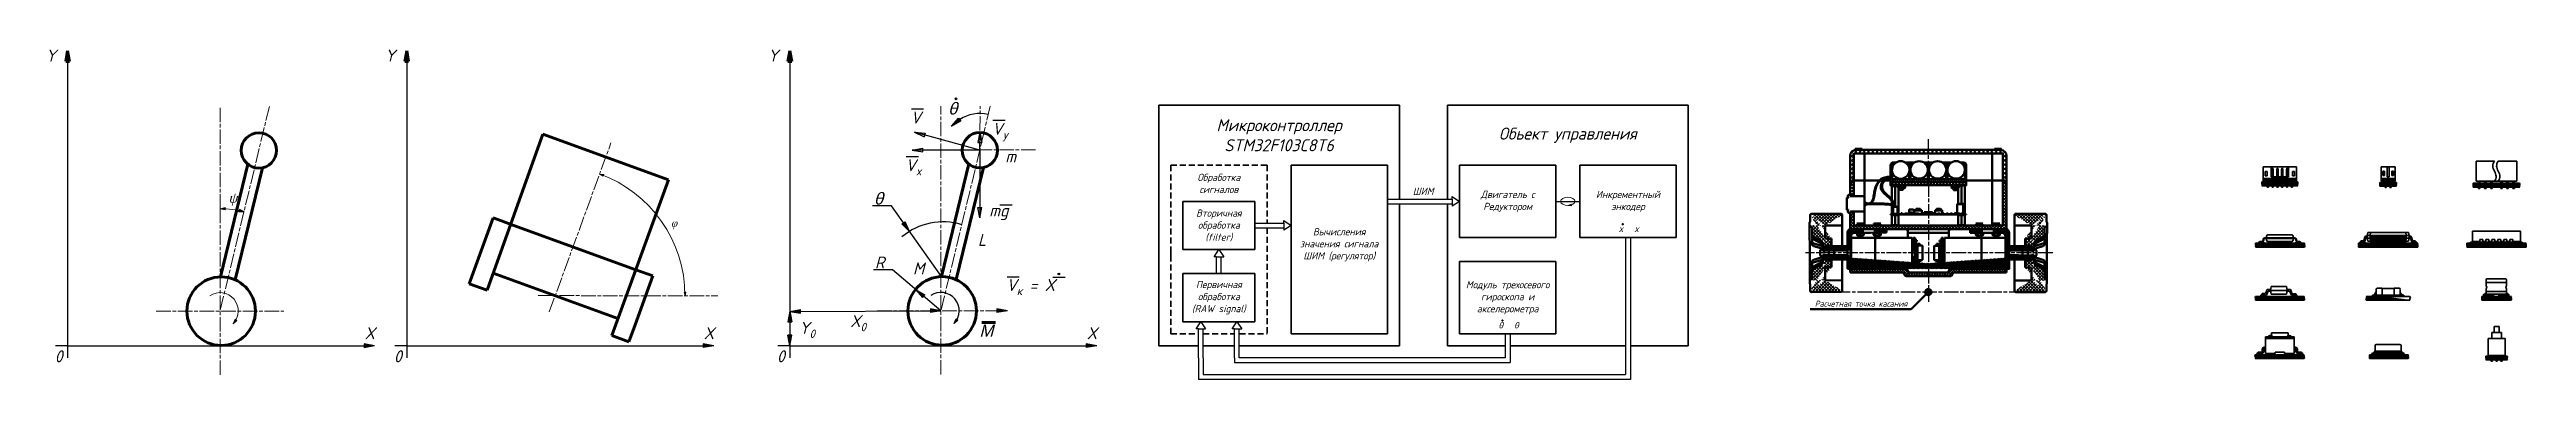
# Model space of a CAD drawing. Header units: inches. Extents: x -14 to 5184, y -66 to 1689.
# Drawn here: x -14 to 2044, y 1372 to 1646 of the extents above; entities that cross this region are included whole.
import ezdxf

# ---------------------------------------------------------------- set-up
doc = ezdxf.new("R2010")
doc.units = ezdxf.units.IN
doc.header["$MEASUREMENT"] = 0
doc.linetypes.add('ACAD_ISO08W100', pattern=[36, 24, -3, 6, -3])
doc.linetypes.add('DASHED2', pattern=[0.375, 0.25, -0.125])
for name, color, linetype, lineweight in [('Видимые тонкие (ГОСТ)', 7, 'Continuous', 25), ('Видимый контур (ГОСТ)', 7, 'Continuous', 50), ('Осевая линия (ГОСТ)', 7, 'ACAD_ISO08W100', 25), ('Размер (ГОСТ)', 7, 'Continuous', 25), ('Штриховка (ГОСТ)', 7, 'Continuous', 18)]:
    doc.layers.add(name, color=color, linetype=linetype, lineweight=lineweight)
doc.styles.add('Standart 3.0', font='gost_b.ttf', dxfattribs={"oblique": 15, "height": 3})
pattern_1 = [(45, (-1905.1381, 737.9077), (-0.53033009, 0.53033009), [])]
pattern_2 = [(45, (-1905.1381, 737.9077), (-1.3258252, 1.3258252), []), (135, (-1905.1381, 737.9077), (-1.3258252, -1.3258252), [])]
pattern_3 = [(135, (-1905.1381, 737.9077), (-0.53033009, -0.53033009), [])]
pattern_4 = [(135, (-1792.4348, 737.88155), (-0.53033009, -0.53033009), [])]
pattern_5 = [(45, (-729.8426, -44.4577), (-1.3258252, 1.3258252), []), (135, (-729.8426, -44.4577), (-1.3258252, -1.3258252), [])]
pattern_6 = [(45, (-729.8426, -44.4577), (-0.8838835, 0.8838835), []), (135, (-729.8426, -44.4577), (-0.8838835, -0.8838835), [])]
pattern_7 = [(45, (-1940.81337, -852.8078), (-0.44901281, 0.44901281), []), (135, (-1940.81337, -852.8078), (-0.44901281, -0.44901281), [])]
pattern_8 = [(45, (-1940.81337, -865.8664), (-0.44901281, 0.44901281), []), (135, (-1940.81337, -865.8664), (-0.44901281, -0.44901281), [])]
pattern_9 = [(45, (-1859.83524, -831.79692), (-0.157154482, 0.157154482), [])]
pattern_10 = [(45, (-1949.83356, -863.85217), (-0.157154482, 0.157154482), [])]
pattern_11 = [(45, (-1859.83352, -828.966), (-0.157154482, 0.157154482), [])]

msp = doc.modelspace()

# ---------------------------------------------------------------- texts
at = {"lineweight": 60, "transparency": 33554687, "char_height": 10, "attachment_point": 1, "style": 'Standart 3.0'}
for s, insert in [('Y', (-17.3031, 1645.7372)), ('Y', (264.562, 1645.7625)), ('Y', (582.8771, 1645.7625)), ('L', (757.4218, 1492.5576)), ('M', (703.4558, 1468.8067)), ('X', (247.6853, 1414.9616)), ('X', (529.5504, 1414.987)), ('{\\fArial|b0|i0|c0|p0;M}', (758.5969, 1417.0493)), ('X', (847.8654, 1414.987)), ('0', (-9.7634, 1395.7548)), ('0', (272.1017, 1395.7802)), ('0', (590.4168, 1395.7802))]:
    msp.add_mtext_dynamic_manual_height_columns(s, width=22.728425, gutter_width=4, heights=[0], dxfattribs=dict(at, insert=insert))
at = {"lineweight": 30, "transparency": 33554687, "style": 'Standart 3.0'}
for s, width, gutter_width, heights, insert, char_height, attachment_point in [('\\A1;V', 22.728425, 4, [0], (701.5341, 1594.269), 10, 1), ('{\\fArial|b0|i0|c0|p0;θ}', 22.728425, 4, [0], (732.6311, 1601.7638), 10, 1), ('\\A1;V{\\H0.7x;\\S^ y;}', 22.728425, 4, [0], (769.2806, 1584.8616), 10, 1), ('\\A1;V{\\H0.7x;\\S^ x;}', 22.728425, 4, [0], (697.2676, 1554.623), 10, 1), ('m', 22.728425, 4, [0], (780.1846, 1562.0004), 10, 1), ('{\\fArial|b0|i0|c0|p0;θ}', 22.728425, 4, [0], (670.9673, 1526.9563), 10, 1), ('{\\fTimes New Roman|b0|i0|c0|p0;φ}', 17.209895, 3.0288, [0], (502.2179, 1504.4627), 6.057576, 1), ('mg', 22.728425, 4, [0], (766.78, 1517.0222), 10, 1), ('R', 22.728425, 4, [0], (671.8087, 1473.7483), 10, 1), ('\\A1;V{\\fGOST type B|b0|i0|c204|p0;\\H0.7x;\\S^ к;\\H1.42857x; = }X', 62.96596, 4, [23.1762], (781.0897, 1455.0178), 10, 1), ('\\A1;X{\\fGOST type B|b0|i0|c204|p0;\\H0.7x;\\S^ 0;}', 22.728425, 4, [0], (657.834, 1425.0399), 10, 2), ('\\A1;Y{\\H0.7x;\\S^ 0;}', 22.728425, 4, [0], (615.4503, 1419.411), 10, 2)]:
    msp.add_mtext_dynamic_manual_height_columns(s, width=width, gutter_width=gutter_width, heights=heights, dxfattribs=dict(at, insert=insert, char_height=char_height, attachment_point=attachment_point))
at = {"lineweight": 20, "transparency": 33554687, "insert": (134.5011, 1526.5174), "char_height": 8, "attachment_point": 1, "style": 'Standart 3.0'}
msp.add_mtext_dynamic_manual_height_columns('{\\fTimes New Roman|b0|i0|c0|p0;ψ}', width=22.728425, gutter_width=4, heights=[0], dxfattribs=at)
at = {"layer": 'Видимый контур (ГОСТ)', "color": 0, "lineweight": 35, "transparency": 33554687, "style": 'Standart 3.0'}
for s, width, heights, insert, char_height, attachment_point in [('\\pxqc;{\\fGOST type B|b0|i0|c204|p0;\\H1.66667x;Микроконтроллер\\P\\fGOST type B|b0|i0|c0|p0;STM32F103C8T\\fGOST type B|b0|i0|c204|p0;6}', 54.753424, [26.7896], (1007.6407, 1574.5292), 6, 5), ('\\pxqc;{\\fGOST type B|b0|i0|c204|p0;\\H1.66667x;Обьект управления}', 108.104337, [40.8233], (1247.6407, 1574.5292), 6, 5), ('\\pxqc;{\\fGOST type B|b0|i0|c204|p0;Обработка }\\P{\\fGOST type B|b0|i0|c204|p0;сигналов}', 54.753424, [26.7896], (957.6407, 1534.5292), 6, 5), ('\\pxqc;{\\fGOST type B|b0|i0|c204|p0;ШИМ}', 39.469497, [13.2569], (1127.3837, 1524.92), 6, 8), ('\\pxqc;{\\fGOST type B|b0|i0|c204|p0;Двигатель с Редуктором}', 51.749617, [43.7946], (1197.6407, 1519.5292), 6, 5), ('\\pxqc;{\\fGOST type B|b0|i0|c204|p0;Инкрементный энкодер}', 51.749617, [43.7946], (1297.6407, 1519.5292), 6, 5), ('\\pxqc;{\\fGOST type B|b0|i0|c204|p0;Вторичная обработка \\P}(filter)', 48.409683, [29.8025], (957.6407, 1499.5292), 6, 5), ('\\pxqc;{\\fGOST type B|b0|i0|c204|p0;Вычисления \\Pзначения сигнала\\P\\pq*;ШИМ (регулятор)}', 87.004367, [88.8824], (1057.6407, 1483.5104), 6, 5), ('{\\fArial|b0|i0|c0|p0;x}', 11.364213, [0], (1290.0281, 1499.0347), 5, 1), ('{\\fArial|b0|i0|c0|p0;x}', 11.364213, [0], (1303.0311, 1499.0347), 5, 1), ('\\pxqc;{\\fGOST type B|b0|i0|c204|p0;Первичная \\Pобработка \\P}(RAW signal)', 53.960516, [34.8466], (957.6407, 1439.5292), 6, 5), ('\\pxqc;{\\fGOST type B|b0|i0|c204|p0;Модуль трехосевого гироскопа и акселерометра }', 83.062924, [45.9273], (1197.6407, 1439.5292), 6, 5), ('\\pxqc;{\\fGOST type B|b0|i0|c204|p0;Расчетная точка касания}', 88.521297, [8.3877], (1491.3498, 1434.506), 5, 5), ('{\\fArial|b0|i0|c0|p0;θ}', 11.364213, [0], (1190.0281, 1419.0347), 5, 1), ('{\\fArial|b0|i0|c0|p0;θ}', 11.364213, [0], (1203.0311, 1419.0347), 5, 1)]:
    msp.add_mtext_dynamic_manual_height_columns(s, width=width, gutter_width=2, heights=heights, dxfattribs=dict(at, insert=insert, char_height=char_height, attachment_point=attachment_point))

# ---------------------------------------------------------------- hatches: boundary and pattern name
at = {"lineweight": 60, "transparency": 33554687}
h = msp.add_hatch(color=256, dxfattribs=at)
h.dxf.hatch_style = 1
h.paths.add_polyline_path([(0.9135, 1644.6506), (-0.6265, 1635.917), (0.9135, 1635.917)])
h.paths.add_polyline_path([(0.9135, 1644.6506), (0.9135, 1635.917), (2.4534, 1635.917)])
h = msp.add_hatch(color=256, dxfattribs=at)
h.dxf.hatch_style = 1
h.paths.add_polyline_path([(282.7786, 1644.676), (281.2386, 1635.9424), (282.7786, 1635.9424)])
h.paths.add_polyline_path([(282.7786, 1644.676), (282.7786, 1635.9424), (284.3185, 1635.9424)])
h = msp.add_hatch(color=256, dxfattribs=at)
h.dxf.hatch_style = 1
h.paths.add_polyline_path([(601.0936, 1644.676), (599.5537, 1635.9424), (601.0936, 1635.9424)])
h.paths.add_polyline_path([(601.0936, 1644.676), (601.0936, 1635.9424), (602.6336, 1635.9424)])
at = {"lineweight": 30, "transparency": 33554687}
h = msp.add_hatch(color=256, dxfattribs=at)
h.dxf.hatch_style = 1
h.paths.add_polyline_path([(741.253, 1588.8341), (735.5031, 1582.0824), (742.2404, 1587.6399)])
h.paths.add_polyline_path([(742.2404, 1587.6399), (735.5031, 1582.0824), (743.2155, 1586.4604)])
at = {"transparency": 33554687}
h = msp.add_hatch(color=256, dxfattribs=at)
h.dxf.hatch_style = 1
h.paths.add_polyline_path([(738.4796, 1604.7929, 1), (739.9266, 1604.7929, 1)])
at = {"lineweight": 9, "transparency": 33554607}
h = msp.add_hatch(dxfattribs=at)
h.set_pattern_fill('ANSI37', color=0, scale=0.2)
h.set_pattern_definition(pattern_7)
edge = h.paths.add_edge_path()
edge.add_line((1828.6123, 1535.722), (1824.4767, 1535.722))
edge.add_spline(control_points=[(1824.4767, 1535.722), (1824.3831, 1535.183), (1824.2645, 1534.4994), (1824.682, 1533.4649), (1824.4689, 1532.9142), (1824.3103, 1532.5045)], knot_values=[0, 0, 0, 0, 1.590768211, 2.017750873, 3.25850238, 3.25850238, 3.25850238, 3.25850238], degree=3, periodic=0)
edge.add_line((1824.3103, 1532.5045), (1828.6123, 1532.5045))
edge.add_line((1828.6123, 1532.5045), (1828.6123, 1535.722))
at = {"lineweight": 9, "ltscale": 2, "transparency": 33554607}
h = msp.add_hatch(dxfattribs=at)
h.set_pattern_fill('ANSI31', color=256, scale=2.145)
h.set_pattern_definition([(45, (-4366.8025, -66.8497), (-0.189593006, 0.189593006), [])])
edge = h.paths.add_edge_path()
edge.add_line((1828.8268, 1535.9365), (1828.8268, 1531.6542))
edge.add_arc((1827.5765, 1531.2732), 1.307, 16.9474886, 51.0719704)
edge.add_line((1828.3978, 1535.9365), (1828.8268, 1535.9365))
edge.add_line((1828.3978, 1535.722), (1828.3978, 1535.9365))
edge.add_line((1828.6123, 1535.722), (1828.3978, 1535.722))
edge.add_line((1828.6123, 1532.5045), (1828.6123, 1535.722))
edge.add_line((1828.3978, 1532.5045), (1828.6123, 1532.5045))
edge.add_line((1828.3978, 1532.29), (1828.3978, 1532.5045))
at = {"lineweight": 9, "transparency": 33554607}
h = msp.add_hatch(dxfattribs=at)
h.set_pattern_fill('ANSI31', color=0, scale=0.08)
h.set_pattern_definition([(45, (-1940.81337, -852.80783), (-0.179605122, 0.179605122), [])])
h.paths.add_polyline_path([(1828.8268, 1531.6542), (1829.8268, 1531.6542), (1829.8268, 1531.4397), (1829.5689, 1531.4397), (1828.8268, 1531.4397)])
at = {"lineweight": 9, "ltscale": 2, "transparency": 33554607}
h = msp.add_hatch(dxfattribs=at)
h.set_pattern_fill('ANSI31', color=256, scale=2.145)
h.set_pattern_definition([(45, (-4365.8025, -66.8497), (-0.189593006, 0.189593006), [])])
edge = h.paths.add_edge_path()
edge.add_line((1829.8268, 1535.9365), (1829.8268, 1531.6542))
edge.add_arc((1831.077, 1531.2732), 1.307, 128.9280296, 163.0525114)
edge.add_line((1830.2558, 1535.9365), (1829.8268, 1535.9365))
edge.add_line((1830.2558, 1535.722), (1830.2558, 1535.9365))
edge.add_line((1830.0413, 1535.722), (1830.2558, 1535.722))
edge.add_line((1830.0413, 1532.5045), (1830.0413, 1535.722))
edge.add_line((1830.2558, 1532.5045), (1830.0413, 1532.5045))
edge.add_line((1830.2558, 1532.29), (1830.2558, 1532.5045))
at = {"lineweight": 9, "transparency": 33554607}
h = msp.add_hatch(dxfattribs=at)
h.set_pattern_fill('ANSI37', color=0, scale=0.2)
h.set_pattern_definition([(45, (-1944.81337, -852.8078), (-0.44901281, 0.44901281), []), (135, (-1944.81337, -852.8078), (-0.44901281, -0.44901281), [])])
h.paths.add_polyline_path([(1832.6123, 1535.722), (1830.0413, 1535.722), (1830.0413, 1532.5045), (1832.6123, 1532.5045)])
at = {"lineweight": 9, "ltscale": 2, "transparency": 33554607}
h = msp.add_hatch(dxfattribs=at)
h.set_pattern_fill('ANSI31', color=256, scale=2.145)
h.set_pattern_definition([(45, (-4362.8025, -66.8497), (-0.189593006, 0.189593006), [])])
edge = h.paths.add_edge_path()
edge.add_line((1832.8268, 1535.9365), (1832.8268, 1531.6542))
edge.add_arc((1831.5765, 1531.2732), 1.307, 16.9474886, 51.0719704)
edge.add_line((1832.3978, 1535.9365), (1832.8268, 1535.9365))
edge.add_line((1832.3978, 1535.722), (1832.3978, 1535.9365))
edge.add_line((1832.6123, 1535.722), (1832.3978, 1535.722))
edge.add_line((1832.6123, 1532.5045), (1832.6123, 1535.722))
edge.add_line((1832.3978, 1532.5045), (1832.6123, 1532.5045))
edge.add_line((1832.3978, 1532.29), (1832.3978, 1532.5045))
at = {"lineweight": 9, "transparency": 33554607}
h = msp.add_hatch(dxfattribs=at)
h.set_pattern_fill('ANSI31', color=0, scale=0.08)
h.set_pattern_definition([(45, (-1936.81337, -852.80783), (-0.179605122, 0.179605122), [])])
h.paths.add_polyline_path([(1832.8268, 1531.6542), (1833.8268, 1531.6542), (1833.8268, 1531.4397), (1833.5689, 1531.4397), (1832.8268, 1531.4397)])
at = {"lineweight": 9, "ltscale": 2, "transparency": 33554607}
h = msp.add_hatch(dxfattribs=at)
h.set_pattern_fill('ANSI31', color=256, scale=2.145)
h.set_pattern_definition([(45, (-4361.8025, -66.8497), (-0.189593006, 0.189593006), [])])
edge = h.paths.add_edge_path()
edge.add_line((1833.8268, 1535.9365), (1833.8268, 1531.6542))
edge.add_arc((1835.077, 1531.2732), 1.307, 128.9280296, 163.0525114)
edge.add_line((1834.2558, 1535.9365), (1833.8268, 1535.9365))
edge.add_line((1834.2558, 1535.722), (1834.2558, 1535.9365))
edge.add_line((1834.0413, 1535.722), (1834.2558, 1535.722))
edge.add_line((1834.0413, 1532.5045), (1834.0413, 1535.722))
edge.add_line((1834.2558, 1532.5045), (1834.0413, 1532.5045))
edge.add_line((1834.2558, 1532.29), (1834.2558, 1532.5045))
at = {"lineweight": 9, "transparency": 33554607}
h = msp.add_hatch(dxfattribs=at)
h.set_pattern_fill('ANSI37', color=0, scale=0.2)
h.set_pattern_definition(pattern_7)
h.paths.add_polyline_path([(1836.6123, 1535.722), (1834.0413, 1535.722), (1834.0413, 1532.5045), (1836.6123, 1532.5045)])
at = {"lineweight": 9, "ltscale": 2, "transparency": 33554607}
h = msp.add_hatch(dxfattribs=at)
h.set_pattern_fill('ANSI31', color=256, scale=2.145)
h.set_pattern_definition([(45, (-4358.8025, -66.8497), (-0.189593006, 0.189593006), [])])
edge = h.paths.add_edge_path()
edge.add_line((1836.8268, 1535.9365), (1836.8268, 1531.6542))
edge.add_arc((1835.5765, 1531.2732), 1.307, 16.9474886, 51.0719704)
edge.add_line((1836.3978, 1535.9365), (1836.8268, 1535.9365))
edge.add_line((1836.3978, 1535.722), (1836.3978, 1535.9365))
edge.add_line((1836.6123, 1535.722), (1836.3978, 1535.722))
edge.add_line((1836.6123, 1532.5045), (1836.6123, 1535.722))
edge.add_line((1836.3978, 1532.5045), (1836.6123, 1532.5045))
edge.add_line((1836.3978, 1532.29), (1836.3978, 1532.5045))
at = {"lineweight": 9, "transparency": 33554607}
h = msp.add_hatch(dxfattribs=at)
h.set_pattern_fill('ANSI31', color=0, scale=0.08)
h.set_pattern_definition([(45, (-1932.81337, -852.80783), (-0.179605122, 0.179605122), [])])
h.paths.add_polyline_path([(1836.8268, 1531.6542), (1837.8268, 1531.6542), (1837.8268, 1531.4397), (1837.5689, 1531.4397), (1836.8268, 1531.4397)])
at = {"lineweight": 9, "ltscale": 2, "transparency": 33554607}
h = msp.add_hatch(dxfattribs=at)
h.set_pattern_fill('ANSI31', color=256, scale=2.145)
h.set_pattern_definition([(45, (-4357.8025, -66.8497), (-0.189593006, 0.189593006), [])])
edge = h.paths.add_edge_path()
edge.add_line((1837.8268, 1535.9365), (1837.8268, 1531.6542))
edge.add_arc((1839.077, 1531.2732), 1.307, 128.9280296, 163.0525114)
edge.add_line((1838.2558, 1535.9365), (1837.8268, 1535.9365))
edge.add_line((1838.2558, 1535.722), (1838.2558, 1535.9365))
edge.add_line((1838.0413, 1535.722), (1838.2558, 1535.722))
edge.add_line((1838.0413, 1532.5045), (1838.0413, 1535.722))
edge.add_line((1838.2558, 1532.5045), (1838.0413, 1532.5045))
edge.add_line((1838.2558, 1532.29), (1838.2558, 1532.5045))
at = {"lineweight": 9, "transparency": 33554607}
h = msp.add_hatch(dxfattribs=at)
h.set_pattern_fill('ANSI37', color=0, scale=0.2)
h.set_pattern_definition([(45, (-1936.81337, -852.8078), (-0.44901281, 0.44901281), []), (135, (-1936.81337, -852.8078), (-0.44901281, -0.44901281), [])])
h.paths.add_polyline_path([(1840.6123, 1535.722), (1838.0413, 1535.722), (1838.0413, 1532.5045), (1840.6123, 1532.5045)])
at = {"lineweight": 9, "ltscale": 2, "transparency": 33554607}
h = msp.add_hatch(dxfattribs=at)
h.set_pattern_fill('ANSI31', color=256, scale=2.145)
h.set_pattern_definition([(45, (-4354.8025, -66.8497), (-0.189593006, 0.189593006), [])])
edge = h.paths.add_edge_path()
edge.add_line((1840.8268, 1535.9365), (1840.8268, 1531.6542))
edge.add_arc((1839.5765, 1531.2732), 1.307, 16.9474886, 51.0719704)
edge.add_line((1840.3978, 1535.9365), (1840.8268, 1535.9365))
edge.add_line((1840.3978, 1535.722), (1840.3978, 1535.9365))
edge.add_line((1840.6123, 1535.722), (1840.3978, 1535.722))
edge.add_line((1840.6123, 1532.5045), (1840.6123, 1535.722))
edge.add_line((1840.3978, 1532.5045), (1840.6123, 1532.5045))
edge.add_line((1840.3978, 1532.29), (1840.3978, 1532.5045))
at = {"lineweight": 9, "transparency": 33554607}
h = msp.add_hatch(dxfattribs=at)
h.set_pattern_fill('ANSI31', color=0, scale=0.08)
h.set_pattern_definition([(45, (-1928.81337, -852.80783), (-0.179605122, 0.179605122), [])])
h.paths.add_polyline_path([(1840.8268, 1531.6542), (1841.8268, 1531.6542), (1841.8268, 1531.4397), (1841.5689, 1531.4397), (1840.8268, 1531.4397)])
at = {"lineweight": 9, "ltscale": 2, "transparency": 33554607}
h = msp.add_hatch(dxfattribs=at)
h.set_pattern_fill('ANSI31', color=256, scale=2.145)
h.set_pattern_definition([(45, (-4353.8025, -66.8497), (-0.189593006, 0.189593006), [])])
edge = h.paths.add_edge_path()
edge.add_line((1841.8268, 1535.9365), (1841.8268, 1531.6542))
edge.add_arc((1843.077, 1531.2732), 1.307, 128.9280296, 163.0525114)
edge.add_line((1842.2558, 1535.9365), (1841.8268, 1535.9365))
edge.add_line((1842.2558, 1535.722), (1842.2558, 1535.9365))
edge.add_line((1842.0413, 1535.722), (1842.2558, 1535.722))
edge.add_line((1842.0413, 1532.5045), (1842.0413, 1535.722))
edge.add_line((1842.2558, 1532.5045), (1842.0413, 1532.5045))
edge.add_line((1842.2558, 1532.29), (1842.2558, 1532.5045))
at = {"lineweight": 9, "transparency": 33554607}
h = msp.add_hatch(dxfattribs=at)
h.set_pattern_fill('ANSI37', color=0, scale=0.2)
h.set_pattern_definition([(45, (-1932.81337, -852.8078), (-0.44901281, 0.44901281), []), (135, (-1932.81337, -852.8078), (-0.44901281, -0.44901281), [])])
h.paths.add_polyline_path([(1844.6123, 1535.722), (1842.0413, 1535.722), (1842.0413, 1532.5045), (1844.6123, 1532.5045)])
at = {"lineweight": 9, "ltscale": 2, "transparency": 33554607}
h = msp.add_hatch(dxfattribs=at)
h.set_pattern_fill('ANSI31', color=256, scale=2.145)
h.set_pattern_definition([(45, (-4350.8025, -66.8497), (-0.189593006, 0.189593006), [])])
edge = h.paths.add_edge_path()
edge.add_line((1844.8268, 1535.9365), (1844.8268, 1531.6542))
edge.add_arc((1843.5765, 1531.2732), 1.307, 16.9474886, 51.0719704)
edge.add_line((1844.3978, 1535.9365), (1844.8268, 1535.9365))
edge.add_line((1844.3978, 1535.722), (1844.3978, 1535.9365))
edge.add_line((1844.6123, 1535.722), (1844.3978, 1535.722))
edge.add_line((1844.6123, 1532.5045), (1844.6123, 1535.722))
edge.add_line((1844.3978, 1532.5045), (1844.6123, 1532.5045))
edge.add_line((1844.3978, 1532.29), (1844.3978, 1532.5045))
at = {"lineweight": 9, "transparency": 33554607}
h = msp.add_hatch(dxfattribs=at)
h.set_pattern_fill('ANSI31', color=0, scale=0.08)
h.set_pattern_definition([(45, (-1924.81337, -852.80783), (-0.179605122, 0.179605122), [])])
h.paths.add_polyline_path([(1844.8268, 1531.6542), (1845.8268, 1531.6542), (1845.8268, 1531.4397), (1845.5689, 1531.4397), (1844.8268, 1531.4397)])
at = {"lineweight": 9, "ltscale": 2, "transparency": 33554607}
h = msp.add_hatch(dxfattribs=at)
h.set_pattern_fill('ANSI31', color=256, scale=2.145)
h.set_pattern_definition([(45, (-4349.8025, -66.8497), (-0.189593006, 0.189593006), [])])
edge = h.paths.add_edge_path()
edge.add_line((1845.8268, 1535.9365), (1845.8268, 1531.6542))
edge.add_arc((1847.077, 1531.2732), 1.307, 128.9280296, 163.0525114)
edge.add_line((1846.2558, 1535.9365), (1845.8268, 1535.9365))
edge.add_line((1846.2558, 1535.722), (1846.2558, 1535.9365))
edge.add_line((1846.0413, 1535.722), (1846.2558, 1535.722))
edge.add_line((1846.0413, 1532.5045), (1846.0413, 1535.722))
edge.add_line((1846.2558, 1532.5045), (1846.0413, 1532.5045))
edge.add_line((1846.2558, 1532.29), (1846.2558, 1532.5045))
at = {"lineweight": 9, "transparency": 33554607}
h = msp.add_hatch(dxfattribs=at)
h.set_pattern_fill('ANSI37', color=0, scale=0.2)
h.set_pattern_definition([(45, (-1928.81337, -852.8078), (-0.44901281, 0.44901281), []), (135, (-1928.81337, -852.8078), (-0.44901281, -0.44901281), [])])
h.paths.add_polyline_path([(1848.6123, 1535.722), (1846.0413, 1535.722), (1846.0413, 1532.5045), (1848.6123, 1532.5045)])
at = {"lineweight": 9, "ltscale": 2, "transparency": 33554607}
h = msp.add_hatch(dxfattribs=at)
h.set_pattern_fill('ANSI31', color=256, scale=2.145)
h.set_pattern_definition([(45, (-4346.8025, -66.8497), (-0.189593006, 0.189593006), [])])
edge = h.paths.add_edge_path()
edge.add_line((1848.8268, 1535.9365), (1848.8268, 1531.6542))
edge.add_arc((1847.5765, 1531.2732), 1.307, 16.9474886, 51.0719704)
edge.add_line((1848.3978, 1535.9365), (1848.8268, 1535.9365))
edge.add_line((1848.3978, 1535.722), (1848.3978, 1535.9365))
edge.add_line((1848.6123, 1535.722), (1848.3978, 1535.722))
edge.add_line((1848.6123, 1532.5045), (1848.6123, 1535.722))
edge.add_line((1848.3978, 1532.5045), (1848.6123, 1532.5045))
edge.add_line((1848.3978, 1532.29), (1848.3978, 1532.5045))
at = {"lineweight": 9, "transparency": 33554607}
h = msp.add_hatch(dxfattribs=at)
h.set_pattern_fill('ANSI31', color=0, scale=0.08)
h.set_pattern_definition([(45, (-1920.81337, -852.80783), (-0.179605122, 0.179605122), [])])
h.paths.add_polyline_path([(1848.8268, 1531.6542), (1849.8268, 1531.6542), (1849.8268, 1531.4397), (1849.5689, 1531.4397), (1848.8268, 1531.4397)])
at = {"lineweight": 9, "ltscale": 2, "transparency": 33554607}
h = msp.add_hatch(dxfattribs=at)
h.set_pattern_fill('ANSI31', color=256, scale=2.145)
h.set_pattern_definition([(45, (-4345.8025, -66.8497), (-0.189593006, 0.189593006), [])])
edge = h.paths.add_edge_path()
edge.add_line((1849.8268, 1535.9365), (1849.8268, 1531.6542))
edge.add_arc((1851.077, 1531.2732), 1.307, 128.9280296, 163.0525114)
edge.add_line((1850.2558, 1535.9365), (1849.8268, 1535.9365))
edge.add_line((1850.2558, 1535.722), (1850.2558, 1535.9365))
edge.add_line((1850.0413, 1535.722), (1850.2558, 1535.722))
edge.add_line((1850.0413, 1532.5045), (1850.0413, 1535.722))
edge.add_line((1850.2558, 1532.5045), (1850.0413, 1532.5045))
edge.add_line((1850.2558, 1532.29), (1850.2558, 1532.5045))
at = {"lineweight": 9, "transparency": 33554607}
h = msp.add_hatch(dxfattribs=at)
h.set_pattern_fill('ANSI37', color=0, scale=0.2)
h.set_pattern_definition([(45, (-1919.38437, -852.8078), (-0.44901281, 0.44901281), []), (135, (-1919.38437, -852.8078), (-0.44901281, -0.44901281), [])])
edge = h.paths.add_edge_path()
edge.add_line((1850.0413, 1535.722), (1854.1769, 1535.722))
edge.add_spline(control_points=[(1854.1769, 1535.722), (1854.2704, 1535.183), (1854.3891, 1534.4994), (1853.9715, 1533.4649), (1854.1847, 1532.9142), (1854.3433, 1532.5045)], knot_values=[0, 0, 0, 0, 1.590768211, 2.017750873, 3.25850238, 3.25850238, 3.25850238, 3.25850238], degree=3, periodic=0)
edge.add_line((1854.3433, 1532.5045), (1850.0413, 1532.5045))
edge.add_line((1850.0413, 1532.5045), (1850.0413, 1535.722))
h = msp.add_hatch(dxfattribs=at)
h.set_pattern_fill('ANSI37', color=0, scale=0.2)
h.set_pattern_definition([(45, (-1842.81337, -853.16985), (-0.44901281, 0.44901281), []), (135, (-1842.81337, -853.16985), (-0.44901281, -0.44901281), [])])
edge = h.paths.add_edge_path()
edge.add_line((1926.6123, 1535.36), (1922.4767, 1535.36))
edge.add_spline(control_points=[(1922.4767, 1535.36), (1922.3831, 1534.821), (1922.2645, 1534.1374), (1922.682, 1533.1029), (1922.4689, 1532.5522), (1922.3103, 1532.1425)], knot_values=[0, 0, 0, 0, 1.590768211, 2.017750873, 3.25850238, 3.25850238, 3.25850238, 3.25850238], degree=3, periodic=0)
edge.add_line((1922.3103, 1532.1425), (1926.6123, 1532.1425))
edge.add_line((1926.6123, 1532.1425), (1926.6123, 1535.36))
at = {"lineweight": 9, "ltscale": 2, "transparency": 33554607}
h = msp.add_hatch(dxfattribs=at)
h.set_pattern_fill('ANSI31', color=256, scale=2.145)
h.set_pattern_definition([(45, (-4268.8025, -67.21171), (-0.189593006, 0.189593006), [])])
edge = h.paths.add_edge_path()
edge.add_line((1926.8268, 1535.5745), (1926.8268, 1531.2922))
edge.add_arc((1925.5765, 1530.9112), 1.307, 16.9474886, 51.0719704)
edge.add_line((1926.3978, 1535.5745), (1926.8268, 1535.5745))
edge.add_line((1926.3978, 1535.36), (1926.3978, 1535.5745))
edge.add_line((1926.6123, 1535.36), (1926.3978, 1535.36))
edge.add_line((1926.6123, 1532.1425), (1926.6123, 1535.36))
edge.add_line((1926.3978, 1532.1425), (1926.6123, 1532.1425))
edge.add_line((1926.3978, 1531.928), (1926.3978, 1532.1425))
at = {"lineweight": 9, "transparency": 33554607}
h = msp.add_hatch(dxfattribs=at)
h.set_pattern_fill('ANSI31', color=0, scale=0.08)
h.set_pattern_definition([(45, (-1842.81337, -853.16985), (-0.179605122, 0.179605122), [])])
h.paths.add_polyline_path([(1926.8268, 1531.2922), (1927.8268, 1531.2922), (1927.8268, 1531.0777), (1927.5689, 1531.0777), (1926.8268, 1531.0777)])
at = {"lineweight": 9, "ltscale": 2, "transparency": 33554607}
h = msp.add_hatch(dxfattribs=at)
h.set_pattern_fill('ANSI31', color=256, scale=2.145)
h.set_pattern_definition([(45, (-4267.8025, -67.21171), (-0.189593006, 0.189593006), [])])
edge = h.paths.add_edge_path()
edge.add_line((1927.8268, 1535.5745), (1927.8268, 1531.2922))
edge.add_arc((1929.077, 1530.9112), 1.307, 128.9280296, 163.0525114)
edge.add_line((1928.2558, 1535.5745), (1927.8268, 1535.5745))
edge.add_line((1928.2558, 1535.36), (1928.2558, 1535.5745))
edge.add_line((1928.0413, 1535.36), (1928.2558, 1535.36))
edge.add_line((1928.0413, 1532.1425), (1928.0413, 1535.36))
edge.add_line((1928.2558, 1532.1425), (1928.0413, 1532.1425))
edge.add_line((1928.2558, 1531.928), (1928.2558, 1532.1425))
at = {"lineweight": 9, "transparency": 33554607}
h = msp.add_hatch(dxfattribs=at)
h.set_pattern_fill('ANSI37', color=0, scale=0.2)
h.set_pattern_definition(pattern_7)
h.paths.add_polyline_path([(1930.6123, 1535.36), (1928.0413, 1535.36), (1928.0413, 1532.1425), (1930.6123, 1532.1425)])
at = {"lineweight": 9, "ltscale": 2, "transparency": 33554607}
h = msp.add_hatch(dxfattribs=at)
h.set_pattern_fill('ANSI31', color=256, scale=2.145)
h.set_pattern_definition([(45, (-4264.8025, -67.21171), (-0.189593006, 0.189593006), [])])
edge = h.paths.add_edge_path()
edge.add_line((1930.8268, 1535.5745), (1930.8268, 1531.2922))
edge.add_arc((1929.5765, 1530.9112), 1.307, 16.9474886, 51.0719704)
edge.add_line((1930.3978, 1535.5745), (1930.8268, 1535.5745))
edge.add_line((1930.3978, 1535.36), (1930.3978, 1535.5745))
edge.add_line((1930.6123, 1535.36), (1930.3978, 1535.36))
edge.add_line((1930.6123, 1532.1425), (1930.6123, 1535.36))
edge.add_line((1930.3978, 1532.1425), (1930.6123, 1532.1425))
edge.add_line((1930.3978, 1531.928), (1930.3978, 1532.1425))
at = {"lineweight": 9, "transparency": 33554607}
h = msp.add_hatch(dxfattribs=at)
h.set_pattern_fill('ANSI31', color=0, scale=0.08)
h.set_pattern_definition([(45, (-1838.81337, -853.16985), (-0.179605122, 0.179605122), [])])
h.paths.add_polyline_path([(1930.8268, 1531.2922), (1931.8268, 1531.2922), (1931.8268, 1531.0777), (1931.5689, 1531.0777), (1930.8268, 1531.0777)])
at = {"lineweight": 9, "ltscale": 2, "transparency": 33554607}
h = msp.add_hatch(dxfattribs=at)
h.set_pattern_fill('ANSI31', color=256, scale=2.145)
h.set_pattern_definition([(45, (-4263.8025, -67.21171), (-0.189593006, 0.189593006), [])])
edge = h.paths.add_edge_path()
edge.add_line((1931.8268, 1535.5745), (1931.8268, 1531.2922))
edge.add_arc((1933.077, 1530.9112), 1.307, 128.9280296, 163.0525114)
edge.add_line((1932.2558, 1535.5745), (1931.8268, 1535.5745))
edge.add_line((1932.2558, 1535.36), (1932.2558, 1535.5745))
edge.add_line((1932.0413, 1535.36), (1932.2558, 1535.36))
edge.add_line((1932.0413, 1532.1425), (1932.0413, 1535.36))
edge.add_line((1932.2558, 1532.1425), (1932.0413, 1532.1425))
edge.add_line((1932.2558, 1531.928), (1932.2558, 1532.1425))
at = {"lineweight": 9, "transparency": 33554607}
h = msp.add_hatch(dxfattribs=at)
h.set_pattern_fill('ANSI37', color=0, scale=0.2)
h.set_pattern_definition([(45, (-1837.38437, -853.16985), (-0.44901281, 0.44901281), []), (135, (-1837.38437, -853.16985), (-0.44901281, -0.44901281), [])])
edge = h.paths.add_edge_path()
edge.add_line((1932.0413, 1535.36), (1936.1769, 1535.36))
edge.add_spline(control_points=[(1936.1769, 1535.36), (1936.2704, 1534.821), (1936.3891, 1534.1374), (1935.9715, 1533.1029), (1936.1847, 1532.5522), (1936.3433, 1532.1425)], knot_values=[0, 0, 0, 0, 1.590768211, 2.017750873, 3.25850238, 3.25850238, 3.25850238, 3.25850238], degree=3, periodic=0)
edge.add_line((1936.3433, 1532.1425), (1932.0413, 1532.1425))
edge.add_line((1932.0413, 1532.1425), (1932.0413, 1535.36))
h = msp.add_hatch(dxfattribs=at)
h.set_pattern_fill('ANSI37', color=0, scale=0.2)
h.set_pattern_definition([(45, (-1765.2516, -853.96985), (-0.44901281, 0.44901281), []), (135, (-1765.2516, -853.96985), (-0.44901281, -0.44901281), [])])
edge = h.paths.add_edge_path()
edge.add_line((2004.174, 1534.56), (2000.0384, 1534.56))
edge.add_spline(control_points=[(2000.0384, 1534.56), (1999.9449, 1534.021), (1999.8263, 1533.3374), (2000.2438, 1532.3029), (2000.0306, 1531.7522), (1999.872, 1531.3425)], knot_values=[0, 0, 0, 0, 1.590768211, 2.017750873, 3.25850238, 3.25850238, 3.25850238, 3.25850238], degree=3, periodic=0)
edge.add_line((1999.872, 1531.3425), (2004.174, 1531.3425))
edge.add_line((2004.174, 1531.3425), (2004.174, 1534.56))
at = {"lineweight": 9, "ltscale": 2, "transparency": 33554607}
h = msp.add_hatch(dxfattribs=at)
h.set_pattern_fill('ANSI31', color=256, scale=2.145)
h.set_pattern_definition([(45, (-4191.24073, -68.01171), (-0.189593006, 0.189593006), [])])
edge = h.paths.add_edge_path()
edge.add_line((2004.3885, 1534.7745), (2004.3885, 1530.4922))
edge.add_arc((2003.1383, 1530.1112), 1.307, 16.9474886, 51.0719704)
edge.add_line((2003.9595, 1534.7745), (2004.3885, 1534.7745))
edge.add_line((2003.9595, 1534.56), (2003.9595, 1534.7745))
edge.add_line((2004.174, 1534.56), (2003.9595, 1534.56))
edge.add_line((2004.174, 1531.3425), (2004.174, 1534.56))
edge.add_line((2003.9595, 1531.3425), (2004.174, 1531.3425))
edge.add_line((2003.9595, 1531.128), (2003.9595, 1531.3425))
at = {"lineweight": 9, "transparency": 33554607}
h = msp.add_hatch(dxfattribs=at)
h.set_pattern_fill('ANSI31', color=0, scale=0.07)
h.set_pattern_definition([(45, (-1940.81337, -852.80783), (-0.157154482, 0.157154482), [])])
h.paths.add_polyline_path([(2004.3885, 1530.4922), (2005.5885, 1530.4922), (2005.5885, 1530.2922), (2004.3885, 1530.2922)])
at = {"lineweight": 9, "ltscale": 2, "transparency": 33554607}
h = msp.add_hatch(dxfattribs=at)
h.set_pattern_fill('ANSI31', color=256, scale=2.145)
h.set_pattern_definition([(45, (-4190.04073, -68.01172), (-0.189593006, 0.189593006), [])])
edge = h.paths.add_edge_path()
edge.add_line((2005.5885, 1534.7745), (2005.5885, 1530.4922))
edge.add_arc((2006.8388, 1530.1112), 1.307, 128.9280296, 163.0525114)
edge.add_line((2006.0175, 1534.7745), (2005.5885, 1534.7745))
edge.add_line((2006.0175, 1534.56), (2006.0175, 1534.7745))
edge.add_line((2005.803, 1534.56), (2006.0175, 1534.56))
edge.add_line((2005.803, 1531.3425), (2005.803, 1534.56))
edge.add_line((2006.0175, 1531.3425), (2005.803, 1531.3425))
edge.add_line((2006.0175, 1531.128), (2006.0175, 1531.3425))
at = {"lineweight": 9, "transparency": 33554607}
h = msp.add_hatch(dxfattribs=at)
h.set_pattern_fill('ANSI37', color=0, scale=0.2)
h.set_pattern_definition(pattern_7)
edge = h.paths.add_edge_path()
edge.add_line((2005.803, 1534.56), (2009.254, 1534.56))
edge.add_line((2009.254, 1534.56), (2009.254, 1531.3425))
edge.add_line((2009.254, 1531.3425), (2005.803, 1531.3425))
edge.add_line((2005.803, 1531.3425), (2005.803, 1534.56))
at = {"lineweight": 9, "ltscale": 2, "transparency": 33554607}
h = msp.add_hatch(dxfattribs=at)
h.set_pattern_fill('ANSI31', color=256, scale=2.145)
h.set_pattern_definition([(45, (-4186.16073, -68.01171), (-0.189593006, 0.189593006), [])])
edge = h.paths.add_edge_path()
edge.add_line((2009.4685, 1534.7745), (2009.4685, 1530.4922))
edge.add_arc((2008.2183, 1530.1112), 1.307, 16.9474886, 51.0719704)
edge.add_line((2009.0395, 1534.7745), (2009.4685, 1534.7745))
edge.add_line((2009.0395, 1534.56), (2009.0395, 1534.7745))
edge.add_line((2009.254, 1534.56), (2009.0395, 1534.56))
edge.add_line((2009.254, 1531.3425), (2009.254, 1534.56))
edge.add_line((2009.0395, 1531.3425), (2009.254, 1531.3425))
edge.add_line((2009.0395, 1531.128), (2009.0395, 1531.3425))
at = {"lineweight": 9, "transparency": 33554607}
h = msp.add_hatch(dxfattribs=at)
h.set_pattern_fill('ANSI31', color=0, scale=0.07)
h.set_pattern_definition([(45, (-1935.73337, -852.80783), (-0.157154482, 0.157154482), [])])
h.paths.add_polyline_path([(2009.4685, 1530.4922), (2010.6685, 1530.4922), (2010.6685, 1530.2922), (2009.4685, 1530.2922)])
at = {"lineweight": 9, "ltscale": 2, "transparency": 33554607}
h = msp.add_hatch(dxfattribs=at)
h.set_pattern_fill('ANSI31', color=256, scale=2.145)
h.set_pattern_definition([(45, (-4184.96073, -68.01172), (-0.189593006, 0.189593006), [])])
edge = h.paths.add_edge_path()
edge.add_line((2010.6685, 1534.7745), (2010.6685, 1530.4922))
edge.add_arc((2011.9188, 1530.1112), 1.307, 128.9280296, 163.0525114)
edge.add_line((2011.0975, 1534.7745), (2010.6685, 1534.7745))
edge.add_line((2011.0975, 1534.56), (2011.0975, 1534.7745))
edge.add_line((2010.883, 1534.56), (2011.0975, 1534.56))
edge.add_line((2010.883, 1531.3425), (2010.883, 1534.56))
edge.add_line((2011.0975, 1531.3425), (2010.883, 1531.3425))
edge.add_line((2011.0975, 1531.128), (2011.0975, 1531.3425))
at = {"lineweight": 9, "transparency": 33554607}
h = msp.add_hatch(dxfattribs=at)
h.set_pattern_fill('ANSI37', color=0, scale=0.2)
h.set_pattern_definition([(45, (-1935.73337, -852.8078), (-0.44901281, 0.44901281), []), (135, (-1935.73337, -852.8078), (-0.44901281, -0.44901281), [])])
edge = h.paths.add_edge_path()
edge.add_line((2010.883, 1534.56), (2014.334, 1534.56))
edge.add_line((2014.334, 1534.56), (2014.334, 1531.3425))
edge.add_line((2014.334, 1531.3425), (2010.883, 1531.3425))
edge.add_line((2010.883, 1531.3425), (2010.883, 1534.56))
at = {"lineweight": 9, "ltscale": 2, "transparency": 33554607}
h = msp.add_hatch(dxfattribs=at)
h.set_pattern_fill('ANSI31', color=256, scale=2.145)
h.set_pattern_definition([(45, (-4181.08073, -68.01171), (-0.189593006, 0.189593006), [])])
edge = h.paths.add_edge_path()
edge.add_line((2014.5485, 1534.7745), (2014.5485, 1530.4922))
edge.add_arc((2013.2983, 1530.1112), 1.307, 16.9474886, 51.0719704)
edge.add_line((2014.1195, 1534.7745), (2014.5485, 1534.7745))
edge.add_line((2014.1195, 1534.56), (2014.1195, 1534.7745))
edge.add_line((2014.334, 1534.56), (2014.1195, 1534.56))
edge.add_line((2014.334, 1531.3425), (2014.334, 1534.56))
edge.add_line((2014.1195, 1531.3425), (2014.334, 1531.3425))
edge.add_line((2014.1195, 1531.128), (2014.1195, 1531.3425))
at = {"lineweight": 9, "transparency": 33554607}
h = msp.add_hatch(dxfattribs=at)
h.set_pattern_fill('ANSI31', color=0, scale=0.07)
h.set_pattern_definition([(45, (-1930.65337, -852.80783), (-0.157154482, 0.157154482), [])])
h.paths.add_polyline_path([(2014.5485, 1530.4922), (2015.7485, 1530.4922), (2015.7485, 1530.2922), (2014.5485, 1530.2922)])
at = {"lineweight": 9, "ltscale": 2, "transparency": 33554607}
h = msp.add_hatch(dxfattribs=at)
h.set_pattern_fill('ANSI31', color=256, scale=2.145)
h.set_pattern_definition([(45, (-4179.88073, -68.01172), (-0.189593006, 0.189593006), [])])
edge = h.paths.add_edge_path()
edge.add_line((2015.7485, 1534.7745), (2015.7485, 1530.4922))
edge.add_arc((2016.9988, 1530.1112), 1.307, 128.9280296, 163.0525114)
edge.add_line((2016.1775, 1534.7745), (2015.7485, 1534.7745))
edge.add_line((2016.1775, 1534.56), (2016.1775, 1534.7745))
edge.add_line((2015.963, 1534.56), (2016.1775, 1534.56))
edge.add_line((2015.963, 1531.3425), (2015.963, 1534.56))
edge.add_line((2016.1775, 1531.3425), (2015.963, 1531.3425))
edge.add_line((2016.1775, 1531.128), (2016.1775, 1531.3425))
at = {"lineweight": 9, "transparency": 33554607}
h = msp.add_hatch(dxfattribs=at)
h.set_pattern_fill('ANSI37', color=0, scale=0.2)
h.set_pattern_definition(pattern_7)
h.paths.add_polyline_path([(2015.963, 1534.56), (2022.6905, 1534.56), (2022.6905, 1531.3425), (2015.963, 1531.3425)])
at = {"lineweight": 9, "ltscale": 2, "transparency": 33554607}
h = msp.add_hatch(dxfattribs=at)
h.set_pattern_fill('ANSI31', color=256, scale=2.145)
h.set_pattern_definition([(45, (-4172.72426, -68.01171), (-0.189593006, 0.189593006), [])])
edge = h.paths.add_edge_path()
edge.add_line((2022.905, 1534.7745), (2022.905, 1530.4922))
edge.add_arc((2021.6548, 1530.1112), 1.307, 16.9474886, 51.0719704)
edge.add_line((2022.476, 1534.7745), (2022.905, 1534.7745))
edge.add_line((2022.476, 1534.56), (2022.476, 1534.7745))
edge.add_line((2022.6905, 1534.56), (2022.476, 1534.56))
edge.add_line((2022.6905, 1531.3425), (2022.6905, 1534.56))
edge.add_line((2022.476, 1531.3425), (2022.6905, 1531.3425))
edge.add_line((2022.476, 1531.128), (2022.476, 1531.3425))
at = {"lineweight": 9, "transparency": 33554607}
h = msp.add_hatch(dxfattribs=at)
h.set_pattern_fill('ANSI31', color=0, scale=0.07)
h.set_pattern_definition([(45, (-1922.2969, -852.80783), (-0.157154482, 0.157154482), [])])
h.paths.add_polyline_path([(2022.905, 1530.4922), (2024.105, 1530.4922), (2024.105, 1530.2922), (2022.905, 1530.2922)])
at = {"lineweight": 9, "ltscale": 2, "transparency": 33554607}
h = msp.add_hatch(dxfattribs=at)
h.set_pattern_fill('ANSI31', color=256, scale=2.145)
h.set_pattern_definition([(45, (-4171.52426, -68.01172), (-0.189593006, 0.189593006), [])])
edge = h.paths.add_edge_path()
edge.add_line((2024.105, 1534.7745), (2024.105, 1530.4922))
edge.add_arc((2025.3553, 1530.1112), 1.307, 128.9280296, 163.0525114)
edge.add_line((2024.534, 1534.7745), (2024.105, 1534.7745))
edge.add_line((2024.534, 1534.56), (2024.534, 1534.7745))
edge.add_line((2024.3195, 1534.56), (2024.534, 1534.56))
edge.add_line((2024.3195, 1531.3425), (2024.3195, 1534.56))
edge.add_line((2024.534, 1531.3425), (2024.3195, 1531.3425))
edge.add_line((2024.534, 1531.128), (2024.534, 1531.3425))
at = {"lineweight": 9, "transparency": 33554607}
h = msp.add_hatch(dxfattribs=at)
h.set_pattern_fill('ANSI37', color=0, scale=0.2)
h.set_pattern_definition([(45, (-1922.2969, -852.8078), (-0.44901281, 0.44901281), []), (135, (-1922.2969, -852.8078), (-0.44901281, -0.44901281), [])])
h.paths.add_polyline_path([(2024.3195, 1534.56), (2027.7705, 1534.56), (2027.7705, 1531.3425), (2024.3195, 1531.3425)])
at = {"lineweight": 9, "ltscale": 2, "transparency": 33554607}
h = msp.add_hatch(dxfattribs=at)
h.set_pattern_fill('ANSI31', color=256, scale=2.145)
h.set_pattern_definition([(45, (-4167.64426, -68.01171), (-0.189593006, 0.189593006), [])])
edge = h.paths.add_edge_path()
edge.add_line((2027.985, 1534.7745), (2027.985, 1530.4922))
edge.add_arc((2026.7348, 1530.1112), 1.307, 16.9474886, 51.0719704)
edge.add_line((2027.556, 1534.7745), (2027.985, 1534.7745))
edge.add_line((2027.556, 1534.56), (2027.556, 1534.7745))
edge.add_line((2027.7705, 1534.56), (2027.556, 1534.56))
edge.add_line((2027.7705, 1531.3425), (2027.7705, 1534.56))
edge.add_line((2027.556, 1531.3425), (2027.7705, 1531.3425))
edge.add_line((2027.556, 1531.128), (2027.556, 1531.3425))
at = {"lineweight": 9, "transparency": 33554607}
h = msp.add_hatch(dxfattribs=at)
h.set_pattern_fill('ANSI31', color=0, scale=0.07)
h.set_pattern_definition([(45, (-1917.2169, -852.80783), (-0.157154482, 0.157154482), [])])
h.paths.add_polyline_path([(2027.985, 1530.4922), (2029.185, 1530.4922), (2029.185, 1530.2922), (2027.985, 1530.2922)])
at = {"lineweight": 9, "ltscale": 2, "transparency": 33554607}
h = msp.add_hatch(dxfattribs=at)
h.set_pattern_fill('ANSI31', color=256, scale=2.145)
h.set_pattern_definition([(45, (-4166.44426, -68.01172), (-0.189593006, 0.189593006), [])])
edge = h.paths.add_edge_path()
edge.add_line((2029.185, 1534.7745), (2029.185, 1530.4922))
edge.add_arc((2030.4353, 1530.1112), 1.307, 128.9280296, 163.0525114)
edge.add_line((2029.614, 1534.7745), (2029.185, 1534.7745))
edge.add_line((2029.614, 1534.56), (2029.614, 1534.7745))
edge.add_line((2029.3995, 1534.56), (2029.614, 1534.56))
edge.add_line((2029.3995, 1531.3425), (2029.3995, 1534.56))
edge.add_line((2029.614, 1531.3425), (2029.3995, 1531.3425))
edge.add_line((2029.614, 1531.128), (2029.614, 1531.3425))
at = {"lineweight": 9, "transparency": 33554607}
h = msp.add_hatch(dxfattribs=at)
h.set_pattern_fill('ANSI37', color=0, scale=0.2)
h.set_pattern_definition([(45, (-1917.2169, -852.8078), (-0.44901281, 0.44901281), []), (135, (-1917.2169, -852.8078), (-0.44901281, -0.44901281), [])])
h.paths.add_polyline_path([(2029.3995, 1534.56), (2032.8505, 1534.56), (2032.8505, 1531.3425), (2029.3995, 1531.3425)])
at = {"lineweight": 9, "ltscale": 2, "transparency": 33554607}
h = msp.add_hatch(dxfattribs=at)
h.set_pattern_fill('ANSI31', color=256, scale=2.145)
h.set_pattern_definition([(45, (-4162.56426, -68.01171), (-0.189593006, 0.189593006), [])])
edge = h.paths.add_edge_path()
edge.add_line((2033.065, 1534.7745), (2033.065, 1530.4922))
edge.add_arc((2031.8148, 1530.1112), 1.307, 16.9474886, 51.0719704)
edge.add_line((2032.636, 1534.7745), (2033.065, 1534.7745))
edge.add_line((2032.636, 1534.56), (2032.636, 1534.7745))
edge.add_line((2032.8505, 1534.56), (2032.636, 1534.56))
edge.add_line((2032.8505, 1531.3425), (2032.8505, 1534.56))
edge.add_line((2032.636, 1531.3425), (2032.8505, 1531.3425))
edge.add_line((2032.636, 1531.128), (2032.636, 1531.3425))
at = {"lineweight": 9, "transparency": 33554607}
h = msp.add_hatch(dxfattribs=at)
h.set_pattern_fill('ANSI31', color=0, scale=0.07)
h.set_pattern_definition([(45, (-1912.1369, -852.80783), (-0.157154482, 0.157154482), [])])
h.paths.add_polyline_path([(2033.065, 1530.4922), (2034.265, 1530.4922), (2034.265, 1530.2922), (2033.065, 1530.2922)])
at = {"lineweight": 9, "ltscale": 2, "transparency": 33554607}
h = msp.add_hatch(dxfattribs=at)
h.set_pattern_fill('ANSI31', color=256, scale=2.145)
h.set_pattern_definition([(45, (-4161.36426, -68.01171), (-0.189593006, 0.189593006), [])])
edge = h.paths.add_edge_path()
edge.add_line((2034.265, 1534.7745), (2034.265, 1530.4922))
edge.add_arc((2035.5153, 1530.1112), 1.307, 128.9280296, 163.0525114)
edge.add_line((2034.694, 1534.7745), (2034.265, 1534.7745))
edge.add_line((2034.694, 1534.56), (2034.694, 1534.7745))
edge.add_line((2034.4795, 1534.56), (2034.694, 1534.56))
edge.add_line((2034.4795, 1531.3425), (2034.4795, 1534.56))
edge.add_line((2034.694, 1531.3425), (2034.4795, 1531.3425))
edge.add_line((2034.694, 1531.128), (2034.694, 1531.3425))
at = {"lineweight": 9, "transparency": 33554607}
h = msp.add_hatch(dxfattribs=at)
h.set_pattern_fill('ANSI37', color=0, scale=0.2)
h.set_pattern_definition([(45, (-1734.9461, -853.96985), (-0.44901281, 0.44901281), []), (135, (-1734.9461, -853.96985), (-0.44901281, -0.44901281), [])])
edge = h.paths.add_edge_path()
edge.add_line((2034.4795, 1534.56), (2038.6151, 1534.56))
edge.add_spline(control_points=[(2038.6151, 1534.56), (2038.7087, 1534.021), (2038.8273, 1533.3374), (2038.4098, 1532.3029), (2038.6229, 1531.7522), (2038.7815, 1531.3425)], knot_values=[0, 0, 0, 0, 1.590768211, 2.017750873, 3.25850238, 3.25850238, 3.25850238, 3.25850238], degree=3, periodic=0)
edge.add_line((2038.7815, 1531.3425), (2034.4795, 1531.3425))
edge.add_line((2034.4795, 1531.3425), (2034.4795, 1534.56))
at = {"lineweight": 20, "transparency": 33554687}
h = msp.add_hatch(color=256, dxfattribs=at)
h.dxf.hatch_style = 1
h.paths.add_polyline_path([(127.5811, 1513.4159), (131.7215, 1512.6353), (131.7086, 1514.4585)])
at = {"lineweight": 30, "transparency": 33554687}
h = msp.add_hatch(color=256, dxfattribs=at)
h.dxf.hatch_style = 1
h.paths.add_polyline_path([(147.5463, 1510.9866), (143.7216, 1512.7539), (143.2891, 1510.9826)])
h = msp.add_hatch(color=256, dxfattribs=at)
h.dxf.hatch_style = 1
h.paths.add_polyline_path([(696.8545, 1502.6233), (695.4237, 1501.6928), (700.3354, 1494.7609)])
h.paths.add_polyline_path([(695.4237, 1501.6928), (694.2789, 1500.9483), (700.4261, 1494.5561), (700.3354, 1494.7609)])
at = {"lineweight": 9, "transparency": 33554607}
h = msp.add_hatch(dxfattribs=at)
h.set_pattern_fill('ANSI37', color=0, scale=0.2)
h.set_pattern_definition([(45, (-1940.4108, -773.2526), (-0.44901281, 0.44901281), []), (135, (-1940.4108, -773.2526), (-0.44901281, -0.44901281), [])])
edge = h.paths.add_edge_path()
edge.add_line((1819.2217, 1484.7336), (1859.8919, 1484.7336))
edge.add_spline(control_points=[(1859.8919, 1484.7336), (1859.7602, 1484.1639), (1859.5999, 1483.4707), (1860.3123, 1482.579), (1860.0776, 1481.9955), (1859.8919, 1481.5336)], knot_values=[0, 0, 0, 0, 1.6, 1.947010953, 3.264635717, 3.264635717, 3.264635717, 3.264635717], degree=3, periodic=0)
edge.add_line((1859.8919, 1481.5336), (1819.2217, 1481.5336))
edge.add_spline(control_points=[(1819.2217, 1481.5336), (1819.4074, 1481.9955), (1819.642, 1482.579), (1818.9297, 1483.4707), (1819.09, 1484.1639), (1819.2217, 1484.7336)], knot_values=[0, 0, 0, 0, 1.317624764, 1.664635717, 3.264635717, 3.264635717, 3.264635717, 3.264635717], degree=3, periodic=0)
h = msp.add_hatch(dxfattribs=at)
h.set_pattern_fill('ANSI31', color=0, scale=0.07)
h.set_pattern_definition([(45, (-1939.18837, -773.25258), (-0.157154482, 0.157154482), [])])
h.paths.add_polyline_path([(1821.9518, 1485.7336), (1822.9518, 1485.7336), (1825.9518, 1485.7336), (1825.9518, 1484.7336), (1822.9518, 1484.7336), (1821.9518, 1484.7336)])
h = msp.add_hatch(dxfattribs=at)
h.set_pattern_fill('ANGLE', color=0)
h.set_pattern_definition([(0, (-1949.8336, -863.852), (0, 6.985), [5.08, -1.905]), (90, (-1949.8336, -863.852), (-6.985, 4e-16), [5.08, -1.905])])
h.paths.add_polyline_path([(1822.9518, 1486.2336, -0.236067978), (1822.0393, 1485.7336), (1822.9518, 1485.7336)])
h = msp.add_hatch(color=0, dxfattribs=at)
h.dxf.hatch_style = 1
h.paths.add_polyline_path([(1822.9518, 1486.2336, -0.236067977), (1822.0393, 1485.7336), (1822.9518, 1485.7336)])
h = msp.add_hatch(dxfattribs=at)
h.set_pattern_fill('ANSI31', color=0, scale=0.07)
h.set_pattern_definition([(45, (-1908.43837, -773.25258), (-0.157154482, 0.157154482), [])])
h.paths.add_polyline_path([(1852.7018, 1485.7336), (1853.7018, 1485.7336), (1856.7018, 1485.7336), (1856.7018, 1484.7336), (1853.7018, 1484.7336), (1852.7018, 1484.7336)])
h = msp.add_hatch(color=0, dxfattribs=at)
h.dxf.hatch_style = 1
h.paths.add_polyline_path([(1855.7018, 1485.7336), (1856.7018, 1485.7336, -0.256012283), (1855.7018, 1486.2336)])
h = msp.add_hatch(dxfattribs=at)
h.set_pattern_fill('ANSI37', color=0, scale=0.2)
h.set_pattern_definition([(45, (-1850.81505, -820.7526), (-0.44901281, 0.44901281), []), (135, (-1850.81505, -820.7526), (-0.44901281, -0.44901281), [])])
edge = h.paths.add_edge_path()
edge.add_spline(control_points=[(1904.6663, 1484.7336), (1904.6172, 1484.2803), (1904.5368, 1483.5386), (1905, 1482.5), (1904.7847, 1481.8763), (1904.6663, 1481.5336)], knot_values=[0, 0, 0, 0, 1.346151153, 2.202166723, 3.246614947, 3.246614947, 3.246614947, 3.246614947], degree=3, periodic=0)
edge.add_line((1904.6663, 1481.5336), (1953.8929, 1481.5336))
edge.add_spline(control_points=[(1953.8929, 1481.5336), (1954.0112, 1481.8763), (1954.2266, 1482.5), (1953.7633, 1483.5386), (1953.8438, 1484.2803), (1953.8929, 1484.7336)], knot_values=[0, 0, 0, 0, 1.044448224, 1.900463794, 3.246614947, 3.246614947, 3.246614947, 3.246614947], degree=3, periodic=0)
edge.add_line((1953.8929, 1484.7336), (1904.6663, 1484.7336))
h = msp.add_hatch(color=0, dxfattribs=at)
h.dxf.hatch_style = 1
edge = h.paths.add_edge_path()
edge.add_arc((1905.5164, 1487.1104), 1.4251, 284.9574062, 340.5237812)
edge.add_line((1906.86, 1486.6353), (1906.86, 1485.7336))
edge.add_line((1906.86, 1485.7336), (1905.8842, 1485.7336))
at = {"lineweight": 9, "transparency": 33554687}
h = msp.add_hatch(dxfattribs=at)
h.set_pattern_fill('ANSI31', color=0, scale=0.07)
h.set_pattern_definition(pattern_9)
h.paths.add_polyline_path([(1910.3751, 1485.7336), (1905.8842, 1485.7336), (1905.8842, 1484.7336), (1907.3751, 1484.7336), (1910.3751, 1484.7336)])
edge = h.paths.add_edge_path(flags=16)
edge.add_line((1906.3751, 1485.7336), (1907.3751, 1485.7336))
h = msp.add_hatch(dxfattribs=at)
h.set_pattern_fill('ANSI31', color=0, scale=0.07)
h.set_pattern_definition(pattern_9)
h.paths.add_polyline_path([(1914.9001, 1484.7336), (1914.9001, 1485.7336), (1916.2501, 1485.7336), (1916.2501, 1484.7336)])
h = msp.add_hatch(dxfattribs=at)
h.set_pattern_fill('ANSI31', color=0, scale=0.07)
h.set_pattern_definition(pattern_9)
h.paths.add_polyline_path([(1917.3985, 1484.7336), (1917.3985, 1485.7336), (1918.7485, 1485.7336), (1918.7485, 1484.7336)])
h = msp.add_hatch(dxfattribs=at)
h.set_pattern_fill('ANSI31', color=0, scale=0.07)
h.set_pattern_definition(pattern_9)
h.paths.add_polyline_path([(1919.9001, 1484.7336), (1919.9001, 1485.7336), (1921.2501, 1485.7336), (1921.2501, 1484.7336)])
h = msp.add_hatch(dxfattribs=at)
h.set_pattern_fill('ANSI31', color=0, scale=0.07)
h.set_pattern_definition(pattern_9)
h.paths.add_polyline_path([(1922.4001, 1484.7336), (1922.4001, 1485.7336), (1923.7501, 1485.7336), (1923.7501, 1484.7336)])
h = msp.add_hatch(dxfattribs=at)
h.set_pattern_fill('ANSI31', color=0, scale=0.07)
h.set_pattern_definition(pattern_9)
h.paths.add_polyline_path([(1924.9001, 1484.7336), (1924.9001, 1485.7336), (1926.2501, 1485.7336), (1926.2501, 1484.7336)])
h = msp.add_hatch(dxfattribs=at)
h.set_pattern_fill('ANSI31', color=0, scale=0.07)
h.set_pattern_definition(pattern_9)
h.paths.add_polyline_path([(1927.3985, 1484.7336), (1927.3985, 1485.7336), (1928.7485, 1485.7336), (1928.7485, 1484.7336)])
h = msp.add_hatch(dxfattribs=at)
h.set_pattern_fill('ANSI31', color=0, scale=0.07)
h.set_pattern_definition(pattern_9)
h.paths.add_polyline_path([(1929.9001, 1484.7336), (1929.9001, 1485.7336), (1931.2501, 1485.7336), (1931.2501, 1484.7336)])
h = msp.add_hatch(dxfattribs=at)
h.set_pattern_fill('ANSI31', color=0, scale=0.07)
h.set_pattern_definition(pattern_9)
h.paths.add_polyline_path([(1932.4001, 1484.7336), (1932.4001, 1485.7336), (1933.7501, 1485.7336), (1933.7501, 1484.7336)])
h = msp.add_hatch(dxfattribs=at)
h.set_pattern_fill('ANSI31', color=0, scale=0.07)
h.set_pattern_definition(pattern_9)
h.paths.add_polyline_path([(1934.9001, 1484.7336), (1934.9001, 1485.7336), (1936.2501, 1485.7336), (1936.2501, 1484.7336)])
h = msp.add_hatch(dxfattribs=at)
h.set_pattern_fill('ANSI31', color=0, scale=0.07)
h.set_pattern_definition(pattern_9)
h.paths.add_polyline_path([(1937.3985, 1484.7336), (1937.3985, 1485.7336), (1938.7485, 1485.7336), (1938.7485, 1484.7336)])
h = msp.add_hatch(dxfattribs=at)
h.set_pattern_fill('ANSI31', color=0, scale=0.07)
h.set_pattern_definition(pattern_9)
h.paths.add_polyline_path([(1939.9001, 1484.7336), (1939.9001, 1485.7336), (1941.2501, 1485.7336), (1941.2501, 1484.7336)])
h = msp.add_hatch(dxfattribs=at)
h.set_pattern_fill('ANSI31', color=0, scale=0.07)
h.set_pattern_definition(pattern_9)
h.paths.add_polyline_path([(1942.4001, 1484.7336), (1942.4001, 1485.7336), (1943.7501, 1485.7336), (1943.7501, 1484.7336)])
h = msp.add_hatch(dxfattribs=at)
h.set_pattern_fill('ANSI31', color=0, scale=0.07)
h.set_pattern_definition(pattern_9)
h.paths.add_polyline_path([(1948.7751, 1485.7336), (1949.7751, 1485.7336), (1952.7751, 1485.7336), (1952.7751, 1484.7336), (1949.7751, 1484.7336), (1948.7751, 1484.7336)])
at = {"lineweight": 9, "transparency": 33554607}
h = msp.add_hatch(color=0, dxfattribs=at)
h.dxf.hatch_style = 1
edge = h.paths.add_edge_path()
edge.add_arc((1953.0972, 1487.0962), 1.4001, 199.21872, 256.7004677, ccw=False)
edge.add_line((1951.7751, 1486.6353), (1951.7751, 1485.7336))
edge.add_line((1951.7751, 1485.7336), (1952.7751, 1485.7336))
h = msp.add_hatch(dxfattribs=at)
h.set_pattern_fill('ANSI37', color=0, scale=0.2)
h.set_pattern_definition([(45, (-1760.74975, -820.7526), (-0.44901281, 0.44901281), []), (135, (-1760.74975, -820.7526), (-0.44901281, -0.44901281), [])])
edge = h.paths.add_edge_path()
edge.add_spline(control_points=[(1994.7316, 1484.7336), (1994.6825, 1484.2803), (1994.6021, 1483.5386), (1995.0653, 1482.5), (1994.85, 1481.8763), (1994.7316, 1481.5336)], knot_values=[0, 0, 0, 0, 1.346151153, 2.202166723, 3.246614947, 3.246614947, 3.246614947, 3.246614947], degree=3, periodic=0)
edge.add_line((1994.7316, 1481.5336), (2043.9582, 1481.5336))
edge.add_spline(control_points=[(2043.9582, 1481.5336), (2044.0766, 1481.8763), (2044.2919, 1482.5), (2043.8287, 1483.5386), (2043.9091, 1484.2803), (2043.9582, 1484.7336)], knot_values=[0, 0, 0, 0, 1.044448224, 1.900463794, 3.246614947, 3.246614947, 3.246614947, 3.246614947], degree=3, periodic=0)
edge.add_line((2043.9582, 1484.7336), (1994.7316, 1484.7336))
h = msp.add_hatch(dxfattribs=at)
h.set_pattern_fill('ANSI31', color=0, scale=0.07)
h.set_pattern_definition(pattern_10)
h.paths.add_polyline_path([(2003.2768, 1484.7336), (2003.2768, 1485.7328), (1997.8944, 1485.7328), (1997.8944, 1484.7336)])
h = msp.add_hatch(color=0, dxfattribs=at)
h.dxf.hatch_style = 1
edge = h.paths.add_edge_path()
edge.add_arc((1998.3379, 1487.8143), 2.0807, 269.6950723, 298.3774146)
edge.add_line((1999.3268, 1485.9836), (1999.3268, 1485.7336))
edge.add_line((1999.3268, 1485.7336), (1998.3268, 1485.7336))
h = msp.add_hatch(color=0, dxfattribs=at)
h.dxf.hatch_style = 1
h.paths.add_polyline_path([(2003.2768, 1486.0115), (1999.3268, 1486.0144), (1999.3268, 1485.7336), (2002.0278, 1485.7336), (2003.2768, 1485.7336)])
h.paths.add_polyline_path([(2008.0768, 1486.008), (2005.5768, 1486.0098), (2005.5768, 1485.7336), (2008.0768, 1485.7336)])
h.paths.add_polyline_path([(2013.0768, 1486.0043), (2010.5768, 1486.0061), (2010.5768, 1485.7336), (2013.0768, 1485.7336)])
h.paths.add_polyline_path([(2018.0768, 1486.0006), (2015.5768, 1486.0024), (2015.5768, 1485.7336), (2018.0768, 1485.7336)])
h.paths.add_polyline_path([(2023.0768, 1485.9969), (2020.5768, 1485.9987), (2020.5768, 1485.7336), (2023.0768, 1485.7336)])
h.paths.add_polyline_path([(2028.0768, 1485.9932), (2025.5768, 1485.995), (2025.5768, 1485.7336), (2028.0768, 1485.7336)])
h.paths.add_polyline_path([(2033.0768, 1485.9895), (2030.5768, 1485.9914), (2030.5768, 1485.7336), (2033.0768, 1485.7336)])
h.paths.add_polyline_path([(2039.3268, 1485.9849), (2035.3768, 1485.9878), (2035.3768, 1485.7336), (2038.1278, 1485.7336), (2039.3268, 1485.7336)])
h = msp.add_hatch(dxfattribs=at)
h.set_pattern_fill('ANSI31', color=0, scale=0.07)
h.set_pattern_definition([(45, (-1940.81337, -860.8664), (-0.157154482, 0.157154482), [])])
h.paths.add_polyline_path([(2005.5768, 1485.7336), (2005.5768, 1484.7336), (2008.0768, 1484.7336), (2008.0768, 1485.7336)])
h = msp.add_hatch(dxfattribs=at)
h.set_pattern_fill('ANSI31', color=0, scale=0.07)
h.set_pattern_definition([(45, (-1935.81337, -860.8664), (-0.157154482, 0.157154482), [])])
h.paths.add_polyline_path([(2010.5768, 1485.7336), (2010.5768, 1484.7336), (2013.0768, 1484.7336), (2013.0768, 1485.7336)])
h = msp.add_hatch(dxfattribs=at)
h.set_pattern_fill('ANSI31', color=0, scale=0.07)
h.set_pattern_definition([(45, (-1930.81337, -860.8664), (-0.157154482, 0.157154482), [])])
h.paths.add_polyline_path([(2015.5768, 1485.7336), (2015.5768, 1484.7336), (2018.0768, 1484.7336), (2018.0768, 1485.7336)])
h = msp.add_hatch(dxfattribs=at)
h.set_pattern_fill('ANSI31', color=0, scale=0.07)
h.set_pattern_definition([(45, (-1925.81337, -860.8664), (-0.157154482, 0.157154482), [])])
h.paths.add_polyline_path([(2020.5768, 1485.7336), (2020.5768, 1484.7336), (2023.0768, 1484.7336), (2023.0768, 1485.7336)])
h = msp.add_hatch(dxfattribs=at)
h.set_pattern_fill('ANSI31', color=0, scale=0.07)
h.set_pattern_definition([(45, (-1920.81337, -860.8664), (-0.157154482, 0.157154482), [])])
h.paths.add_polyline_path([(2025.5768, 1485.7336), (2025.5768, 1484.7336), (2028.0768, 1484.7336), (2028.0768, 1485.7336)])
h = msp.add_hatch(dxfattribs=at)
h.set_pattern_fill('ANSI31', color=0, scale=0.07)
h.set_pattern_definition([(45, (-1915.81337, -860.8664), (-0.157154482, 0.157154482), [])])
h.paths.add_polyline_path([(2030.5768, 1485.7336), (2030.5768, 1484.7336), (2033.0768, 1484.7336), (2033.0768, 1485.7336)])
h = msp.add_hatch(dxfattribs=at)
h.set_pattern_fill('ANSI31', color=0, scale=0.07)
h.set_pattern_definition(pattern_10)
h.paths.add_polyline_path([(2035.3768, 1485.7328), (2040.7592, 1485.7328), (2040.7592, 1484.7336), (2035.3768, 1484.7336)])
h = msp.add_hatch(color=0, dxfattribs=at)
h.dxf.hatch_style = 1
edge = h.paths.add_edge_path()
edge.add_arc((2040.3157, 1487.8143), 2.0807, 241.6225854, 270.3049277, ccw=False)
edge.add_line((2039.3268, 1485.9836), (2039.3268, 1485.7336))
edge.add_line((2039.3268, 1485.7336), (2040.3268, 1485.7336))
at = {"lineweight": 30, "transparency": 33554687}
h = msp.add_hatch(color=256, dxfattribs=at)
h.dxf.hatch_style = 1
h.paths.add_polyline_path([(711.329, 1439.6438), (712.3132, 1440.8282), (705.5961, 1446.41)])
h.paths.add_polyline_path([(705.5961, 1446.41), (712.3132, 1440.8282), (713.2974, 1442.0127)])
at = {"transparency": 33554687}
h = msp.add_hatch(color=256, dxfattribs=at)
h.dxf.hatch_style = 1
h.paths.add_polyline_path([(823.9981, 1459.2317, 1), (825.4451, 1459.2317, 1)])
at = {"lineweight": 9, "transparency": 33554607}
h = msp.add_hatch(color=0, dxfattribs=at)
h.dxf.hatch_style = 1
edge = h.paths.add_edge_path()
edge.add_arc((1823.1235, 1442.8988), 1.3954, -73.5921157, -2.4053375)
edge.add_line((1824.5177, 1442.8402), (1824.5177, 1441.5602))
edge.add_line((1824.5177, 1441.5602), (1823.5177, 1441.5602))
h = msp.add_hatch(dxfattribs=at)
h.set_pattern_fill('ANSI31', color=0, scale=0.07)
h.set_pattern_definition([(45, (-1937.6191, -817.4064), (-0.157154482, 0.157154482), [])])
h.paths.add_polyline_path([(1823.5211, 1441.5798), (1824.5211, 1441.5798), (1827.5211, 1441.5798), (1827.5211, 1440.5798), (1824.5211, 1440.5798), (1823.5211, 1440.5798)])
h = msp.add_hatch(dxfattribs=at)
h.set_pattern_fill('ANSI31', color=0, scale=0.07)
h.set_pattern_definition([(45, (-1911.62246, -817.42597), (-0.157154482, 0.157154482), [])])
h.paths.add_polyline_path([(1849.5177, 1441.5602), (1850.5177, 1441.5602), (1853.5177, 1441.5602), (1853.5177, 1440.5602), (1850.5177, 1440.5602), (1849.5177, 1440.5602)])
h = msp.add_hatch(color=0, dxfattribs=at)
h.dxf.hatch_style = 1
edge = h.paths.add_edge_path()
edge.add_arc((1853.9118, 1442.8988), 1.3954, 182.4053443, 253.5921225, ccw=False)
edge.add_line((1852.5177, 1442.8402), (1852.5177, 1441.5602))
edge.add_line((1852.5177, 1441.5602), (1853.5177, 1441.5602))
h = msp.add_hatch(color=0, dxfattribs=at)
h.dxf.hatch_style = 1
edge = h.paths.add_edge_path()
edge.add_arc((1915.6793, 1445.2422), 3.7153, 280.181865, 349.818135)
edge.add_line((1919.336, 1444.5855), (1919.336, 1441.5855))
edge.add_line((1919.336, 1441.5855), (1916.336, 1441.5855))
h = msp.add_hatch(dxfattribs=at)
h.set_pattern_fill('ANSI31', color=0, scale=0.07)
h.set_pattern_definition([(45, (-1841.0086, -817.4007), (-0.157154482, 0.157154482), [])])
h.paths.add_polyline_path([(1924.3252, 1441.5855), (1916.336, 1441.5855), (1916.336, 1440.5855), (1921.1315, 1440.5855), (1924.3252, 1440.5855)], flags=17)
edge = h.paths.add_edge_path(flags=0)
edge.add_line((1921.1315, 1440.5855), (1924.3252, 1440.5855))
edge = h.paths.add_edge_path(flags=0)
edge.add_line((1921.1315, 1440.5855), (1916.336, 1440.5855))
edge = h.paths.add_edge_path(flags=0)
edge.add_line((1916.336, 1440.5855), (1916.336, 1441.5855))
edge = h.paths.add_edge_path(flags=0)
edge.add_line((1924.3252, 1441.5855), (1916.336, 1441.5855))
edge = h.paths.add_edge_path(flags=0)
edge.add_line((1924.3252, 1440.5855), (1924.3252, 1441.5855))
h.paths.add_polyline_path([(1924.3252, 1441.5855), (1916.336, 1441.5855)], flags=0)
edge = h.paths.add_edge_path(flags=17)
edge.add_line((1924.3252, 1441.5855), (1916.336, 1441.5855))
edge.add_line((1924.3252, 1441.5855), (1916.336, 1441.5855))
edge.add_line((1924.3252, 1441.5855), (1916.336, 1441.5855))
edge.add_line((1924.3252, 1440.5855), (1924.3252, 1441.5855))
edge.add_line((1920.1315, 1441.5855), (1921.1315, 1441.5855))
at = {"lineweight": 9, "transparency": 33554687}
h = msp.add_hatch(dxfattribs=at)
h.set_pattern_fill('ANSI31', color=0, scale=0.07)
h.set_pattern_definition([(45, (-1822.9859, -817.40166), (-0.157154482, 0.157154482), [])])
h.paths.add_polyline_path([(1942.3479, 1441.5845), (1934.3587, 1441.5845), (1934.3587, 1440.5845), (1939.1542, 1440.5845), (1942.3479, 1440.5845)], flags=17)
edge = h.paths.add_edge_path(flags=0)
edge.add_line((1939.1542, 1440.5845), (1942.3479, 1440.5845))
edge = h.paths.add_edge_path(flags=0)
edge.add_line((1939.1542, 1440.5845), (1934.3587, 1440.5845))
edge = h.paths.add_edge_path(flags=0)
edge.add_line((1934.3587, 1440.5845), (1934.3587, 1441.5845))
edge = h.paths.add_edge_path(flags=0)
edge.add_line((1942.3479, 1441.5845), (1934.3587, 1441.5845))
edge = h.paths.add_edge_path(flags=0)
edge.add_line((1942.3479, 1440.5845), (1942.3479, 1441.5845))
h.paths.add_polyline_path([(1942.3479, 1441.5845), (1934.3587, 1441.5845)], flags=0)
edge = h.paths.add_edge_path(flags=17)
edge.add_line((1942.3479, 1441.5845), (1934.3587, 1441.5845))
edge.add_line((1942.3479, 1441.5845), (1934.3587, 1441.5845))
edge.add_line((1942.3479, 1441.5845), (1934.3587, 1441.5845))
edge.add_line((1942.3479, 1440.5845), (1942.3479, 1441.5845))
edge.add_line((1938.1542, 1441.5845), (1939.1542, 1441.5845))
at = {"lineweight": 9, "transparency": 33554607}
h = msp.add_hatch(color=0, dxfattribs=at)
h.dxf.hatch_style = 1
edge = h.paths.add_edge_path()
edge.add_arc((1942.9793, 1445.2715), 3.7153, 190.181865, 259.818135, ccw=False)
edge.add_line((1939.3226, 1444.6148), (1939.3226, 1441.6148))
edge.add_line((1939.3226, 1441.6148), (1942.3226, 1441.6148))
h = msp.add_hatch(dxfattribs=at)
h.set_pattern_fill('ANSI31', color=0, scale=0.07)
h.set_pattern_definition([(45, (-1940.96015, -817.4064), (-0.157154482, 0.157154482), [])])
edge = h.paths.add_edge_path()
edge.add_line((2008.68, 1441.5798), (2008.68, 1440.5798))
edge.add_line((2008.68, 1440.5798), (2016.98, 1440.5798))
edge.add_line((2016.98, 1441.5798), (2016.98, 1440.5798))
edge.add_line((2016.98, 1441.5567), (2016.33, 1441.5567))
edge.add_line((2008.68, 1441.5798), (2013.0175, 1441.5567))
edge.add_line((2013.0175, 1441.5567), (2015.1425, 1441.5567))
edge.add_line((2015.1425, 1441.5567), (2016.98, 1441.5567))
edge.add_line((2009.6771, 1441.5771), (2008.6771, 1441.5771))
h = msp.add_hatch(color=0, dxfattribs=at)
h.dxf.hatch_style = 1
h.paths.add_polyline_path([(2016.98, 1442.1222), (2008.8814, 1442.1222, -0.055836807), (2008.68, 1442.1222), (2008.68, 1441.5798), (2013.0175, 1441.5567), (2016.98, 1441.5567)])
h = msp.add_hatch(color=0, dxfattribs=at)
h.dxf.hatch_style = 1
edge = h.paths.add_edge_path()
edge.add_arc((2008.1611, 1443.7342), 1.7223, 290.6128617, 331.8692441, ccw=False)
edge.add_line((2008.7675, 1442.1222), (2009.68, 1442.1222))
edge.add_line((2009.68, 1442.1222), (2009.68, 1442.9222))
h = msp.add_hatch(dxfattribs=at)
h.set_pattern_fill('ANGLE', color=0)
h.set_pattern_definition([(0, (-1763.105, -907.4636), (0, 6.985), [5.08, -1.905]), (90, (-1763.105, -907.4636), (-6.985, 4e-16), [5.08, -1.905])])
h.paths.add_polyline_path([(2009.68, 1442.6222, -0.236067978), (2008.7675, 1442.1222), (2009.68, 1442.1222)])
h = msp.add_hatch(dxfattribs=at)
h.set_pattern_fill('ANSI31', color=0, scale=0.07)
h.set_pattern_definition([(45, (-1928.26015, -817.4064), (-0.157154482, 0.157154482), [])])
edge = h.paths.add_edge_path()
edge.add_line((2021.38, 1442.1222), (2021.38, 1440.5798))
edge.add_line((2021.38, 1440.5798), (2029.68, 1440.5798))
edge.add_line((2029.68, 1441.5567), (2029.68, 1440.5798))
edge.add_line((2029.68, 1441.5567), (2029.03, 1441.5567))
edge.add_line((2027.8425, 1441.5567), (2029.03, 1441.5567))
edge.add_line((2025.7175, 1441.5567), (2027.8425, 1441.5567))
edge.add_line((2022.38, 1441.5567), (2025.7175, 1441.5567))
edge.add_line((2022.38, 1441.5567), (2021.38, 1441.5567))
h = msp.add_hatch(color=0, dxfattribs=at)
h.dxf.hatch_style = 1
h.paths.add_polyline_path([(2021.38, 1442.1222), (2021.38, 1441.5567), (2029.68, 1441.5567), (2029.68, 1442.1222, -0.055836807), (2029.4786, 1442.1222)])
h = msp.add_hatch(color=0, dxfattribs=at)
h.dxf.hatch_style = 1
edge = h.paths.add_edge_path()
edge.add_arc((2030.1988, 1443.7342), 1.7223, -151.8692441, -110.6128617)
edge.add_line((2029.5925, 1442.1222), (2028.68, 1442.1222))
edge.add_line((2028.68, 1442.1222), (2028.68, 1442.9222))
at = {"lineweight": 20, "transparency": 33554687}
h = msp.add_hatch(color=256, dxfattribs=at)
h.dxf.hatch_style = 1
h.paths.add_polyline_path([(138.4302, 1417.8728), (141.6306, 1420.613), (140.2008, 1421.7443)])
at = {"lineweight": 30, "transparency": 33554687}
h = msp.add_hatch(color=256, dxfattribs=at)
h.dxf.hatch_style = 1
h.paths.add_polyline_path([(599.551, 1419.4039), (601.0909, 1419.4039), (601.0909, 1428.1375)])
h.paths.add_polyline_path([(601.0909, 1428.1375), (601.0909, 1419.4039), (602.6309, 1419.4039)])
h = msp.add_hatch(color=256, dxfattribs=at)
h.dxf.hatch_style = 1
h.paths.add_polyline_path([(599.551, 1419.4039), (601.0909, 1419.4039), (601.0909, 1428.1375)])
h.paths.add_polyline_path([(601.0909, 1428.1375), (601.0909, 1419.4039), (602.6309, 1419.4039)])
h = msp.add_hatch(color=256, dxfattribs=at)
h.dxf.hatch_style = 1
h.paths.add_polyline_path([(599.5556, 1419.4301), (601.0956, 1419.4301), (601.0956, 1428.1637)])
h.paths.add_polyline_path([(601.0956, 1428.1637), (601.0956, 1419.4301), (602.6355, 1419.4301)])
h = msp.add_hatch(color=256, dxfattribs=at)
h.dxf.hatch_style = 1
h.paths.add_polyline_path([(599.5556, 1419.4301), (601.0956, 1419.4301), (601.0956, 1428.1637)])
h.paths.add_polyline_path([(601.0956, 1428.1637), (601.0956, 1419.4301), (602.6355, 1419.4301)])
h = msp.add_hatch(color=256, dxfattribs=at)
h.dxf.hatch_style = 1
h.paths.add_polyline_path([(609.8246, 1426.5975), (609.8246, 1428.1375), (601.0909, 1428.1375)])
h.paths.add_polyline_path([(601.0909, 1428.1375), (609.8246, 1428.1375), (609.8246, 1429.6774)])
h = msp.add_hatch(color=256, dxfattribs=at)
h.dxf.hatch_style = 1
h.paths.add_polyline_path([(609.8246, 1426.5975), (609.8246, 1428.1375), (601.0909, 1428.1375)])
h.paths.add_polyline_path([(601.0909, 1428.1375), (609.8246, 1428.1375), (609.8246, 1429.6774)])
h = msp.add_hatch(color=256, dxfattribs=at)
h.dxf.hatch_style = 1
h.paths.add_polyline_path([(717.9845, 1430.1585), (717.9845, 1428.6185), (726.7182, 1428.6185)])
h.paths.add_polyline_path([(726.7182, 1428.6185), (717.9845, 1428.6185), (717.9845, 1427.0785)])
h = msp.add_hatch(color=256, dxfattribs=at)
h.dxf.hatch_style = 1
h.paths.add_polyline_path([(737.5672, 1418.0498), (740.7677, 1420.79), (739.3378, 1421.9213)])
h = msp.add_hatch(color=256, dxfattribs=at)
h.dxf.hatch_style = 1
h.paths.add_polyline_path([(773.1335, 1430.1585), (773.1335, 1428.6185), (781.8671, 1428.6185)])
h.paths.add_polyline_path([(781.8671, 1428.6185), (773.1335, 1428.6185), (773.1335, 1427.0785)])
at = {"lineweight": 9, "transparency": 33554607}
h = msp.add_hatch(dxfattribs=at)
h.set_pattern_fill('ANSI37', color=0, scale=0.2)
h.set_pattern_definition([(45, (-1940.6408, -817.4064), (-0.44901281, 0.44901281), []), (135, (-1940.6408, -817.4064), (-0.44901281, -0.44901281), [])])
edge = h.paths.add_edge_path()
edge.add_line((1818.9917, 1440.5798), (1859.6619, 1440.5798))
edge.add_spline(control_points=[(1859.6619, 1440.5798), (1859.5302, 1440.0101), (1859.3699, 1439.3169), (1860.0823, 1438.4251), (1859.8476, 1437.8416), (1859.6619, 1437.3798)], knot_values=[0, 0, 0, 0, 1.6, 1.947010953, 3.264635717, 3.264635717, 3.264635717, 3.264635717], degree=3, periodic=0)
edge.add_line((1859.6619, 1437.3798), (1818.9917, 1437.3798))
edge.add_spline(control_points=[(1818.9917, 1437.3798), (1819.1774, 1437.8416), (1819.412, 1438.4251), (1818.6997, 1439.3169), (1818.8599, 1440.0101), (1818.9917, 1440.5798)], knot_values=[0, 0, 0, 0, 1.317624764, 1.664635717, 3.264635717, 3.264635717, 3.264635717, 3.264635717], degree=3, periodic=0)
h = msp.add_hatch(dxfattribs=at)
h.set_pattern_fill('ANSI37', color=0, scale=0.2)
h.set_pattern_definition(pattern_8)
edge = h.paths.add_edge_path()
edge.add_line((1911.1593, 1440.5798), (1947.4943, 1440.6198))
edge.add_line((1934.3268, 1440.5998), (1924.3268, 1440.5998))
edge.add_spline(control_points=[(1911.1593, 1440.5798), (1911.3087, 1440.3116), (1911.695, 1439.6185), (1910.6789, 1438.6101), (1911.0066, 1437.7707), (1911.1593, 1437.3798)], knot_values=[0, 0, 0, 0, 0.850423823, 2.198567533, 3.374193402, 3.374193402, 3.374193402, 3.374193402], degree=3, periodic=0)
edge.add_line((1911.1593, 1437.3798), (1947.4943, 1437.3798))
edge.add_spline(control_points=[(1947.4943, 1440.6198), (1947.6437, 1440.3516), (1948.03, 1439.6585), (1947.0139, 1438.6501), (1947.3416, 1437.8107), (1947.4943, 1437.4198)], knot_values=[0, 0, 0, 0, 0.850423823, 2.198567533, 3.374193402, 3.374193402, 3.374193402, 3.374193402], degree=3, periodic=0)
h = msp.add_hatch(dxfattribs=at)
h.set_pattern_fill('ANSI37', color=0, scale=0.2)
h.set_pattern_definition([(45, (-1940.96015, -817.4064), (-0.44901281, 0.44901281), []), (135, (-1940.96015, -817.4064), (-0.44901281, -0.44901281), [])])
edge = h.paths.add_edge_path()
edge.add_spline(control_points=[(2007.2514, 1440.5798), (2007.1588, 1440.0471), (2007.0443, 1439.3706), (2007.4602, 1438.3386), (2007.2469, 1437.789), (2007.0881, 1437.3798)], knot_values=[0.017266689, 0.017266689, 0.017266689, 0.017266689, 1.593867071, 2.020849733, 3.265571806, 3.265571806, 3.265571806, 3.265571806], degree=3, periodic=0)
edge.add_line((2031.5655, 1440.5798), (2007.2514, 1440.5798))
edge.add_spline(control_points=[(2031.7288, 1440.5798), (2031.6362, 1440.0471), (2031.5217, 1439.3706), (2031.9376, 1438.3386), (2031.7243, 1437.789), (2031.5655, 1437.3798)], knot_values=[0.017264964, 0.017264964, 0.017264964, 0.017264964, 1.593867071, 2.020849733, 3.265571806, 3.265571806, 3.265571806, 3.265571806], degree=3, periodic=0)
edge.add_line((2007.0881, 1437.3798), (2031.5655, 1437.3798))
at = {"lineweight": 30, "transparency": 33554687}
h = msp.add_hatch(color=256, dxfattribs=at)
h.dxf.hatch_style = 1
h.paths.add_polyline_path([(247.2841, 1401.0185), (247.2841, 1399.4786), (256.0177, 1399.4786)])
h.paths.add_polyline_path([(256.0177, 1399.4786), (247.2841, 1399.4786), (247.2841, 1397.9386)])
h = msp.add_hatch(color=256, dxfattribs=at)
h.dxf.hatch_style = 1
h.paths.add_polyline_path([(529.1491, 1401.0439), (529.1491, 1399.5039), (537.8828, 1399.5039)])
h.paths.add_polyline_path([(537.8828, 1399.5039), (529.1491, 1399.5039), (529.1491, 1397.9639)])
h = msp.add_hatch(color=256, dxfattribs=at)
h.dxf.hatch_style = 1
h.paths.add_polyline_path([(602.6259, 1408.2375), (601.0859, 1408.2375), (601.0859, 1399.5039)])
h.paths.add_polyline_path([(601.0859, 1399.5039), (601.0859, 1408.2375), (599.5459, 1408.2375)])
h = msp.add_hatch(color=256, dxfattribs=at)
h.dxf.hatch_style = 1
h.paths.add_polyline_path([(602.6259, 1408.2375), (601.0859, 1408.2375), (601.0859, 1399.5039)])
h.paths.add_polyline_path([(601.0859, 1399.5039), (601.0859, 1408.2375), (599.5459, 1408.2375)])
h = msp.add_hatch(color=256, dxfattribs=at)
h.dxf.hatch_style = 1
h.paths.add_polyline_path([(602.6305, 1408.2638), (601.0905, 1408.2638), (601.0905, 1399.5301)])
h.paths.add_polyline_path([(601.0905, 1399.5301), (601.0905, 1408.2638), (599.5505, 1408.2638)])
h = msp.add_hatch(color=256, dxfattribs=at)
h.dxf.hatch_style = 1
h.paths.add_polyline_path([(602.6305, 1408.2638), (601.0905, 1408.2638), (601.0905, 1399.5301)])
h.paths.add_polyline_path([(601.0905, 1399.5301), (601.0905, 1408.2638), (599.5505, 1408.2638)])
h = msp.add_hatch(color=256, dxfattribs=at)
h.dxf.hatch_style = 1
h.paths.add_polyline_path([(847.4642, 1401.0439), (847.4642, 1399.5039), (856.1978, 1399.5039)])
h.paths.add_polyline_path([(856.1978, 1399.5039), (847.4642, 1399.5039), (847.4642, 1397.9639)])
at = {"lineweight": 9, "transparency": 33554607}
h = msp.add_hatch(dxfattribs=at)
h.set_pattern_fill('ANSI37', color=0, scale=0.2)
h.set_pattern_definition(pattern_8)
edge = h.paths.add_edge_path()
edge.add_line((1818.8191, 1392.1198), (1859.4893, 1392.1198))
edge.add_spline(control_points=[(1859.4893, 1392.1198), (1859.3576, 1391.5501), (1859.1973, 1390.8569), (1859.9097, 1389.9651), (1859.675, 1389.3816), (1859.4893, 1388.9198)], knot_values=[0, 0, 0, 0, 1.6, 1.947010953, 3.264635717, 3.264635717, 3.264635717, 3.264635717], degree=3, periodic=0)
edge.add_line((1859.4893, 1388.9198), (1818.8191, 1388.9198))
edge.add_spline(control_points=[(1818.8191, 1388.9198), (1819.0048, 1389.3816), (1819.2394, 1389.9651), (1818.5271, 1390.8569), (1818.6874, 1391.5501), (1818.8191, 1392.1198)], knot_values=[0, 0, 0, 0, 1.317624764, 1.664635717, 3.264635717, 3.264635717, 3.264635717, 3.264635717], degree=3, periodic=0)
h = msp.add_hatch(color=0, dxfattribs=at)
h.dxf.hatch_style = 1
edge = h.paths.add_edge_path()
edge.add_arc((1819.9223, 1394.4735), 1.4128, 286.6350098, 353.753845)
edge.add_line((1821.3268, 1394.3198), (1821.3268, 1393.1198))
edge.add_line((1821.3268, 1393.1198), (1820.3268, 1393.1198))
h = msp.add_hatch(dxfattribs=at)
h.set_pattern_fill('ANSI31', color=0, scale=0.07)
h.set_pattern_definition([(45, (-1940.81337, -865.8664), (-0.157154482, 0.157154482), [])])
h.paths.add_polyline_path([(1820.3268, 1393.1198), (1821.3268, 1393.1198), (1824.3268, 1393.1198), (1824.3268, 1392.1198), (1821.3268, 1392.1198), (1820.3268, 1392.1198)])
h = msp.add_hatch(dxfattribs=at)
h.set_pattern_fill('ANSI31', color=0, scale=0.07)
h.set_pattern_definition([(45, (-1906.81337, -865.8664), (-0.157154482, 0.157154482), [])])
h.paths.add_polyline_path([(1854.3268, 1393.1198), (1855.3268, 1393.1198), (1858.3268, 1393.1198), (1858.3268, 1392.1198), (1855.3268, 1392.1198), (1854.3268, 1392.1198)])
h = msp.add_hatch(color=0, dxfattribs=at)
h.dxf.hatch_style = 1
edge = h.paths.add_edge_path()
edge.add_arc((1858.7312, 1394.4735), 1.4128, 186.246155, 253.3649902, ccw=False)
edge.add_line((1857.3268, 1394.3198), (1857.3268, 1393.1198))
edge.add_line((1857.3268, 1393.1198), (1858.3268, 1393.1198))
h = msp.add_hatch(dxfattribs=at)
h.set_pattern_fill('ANSI37', color=0, scale=0.2)
h.set_pattern_definition([(45, (-1940.7619, -825.98024), (-0.44901281, 0.44901281), []), (135, (-1940.7619, -825.98024), (-0.44901281, -0.44901281), [])])
edge = h.paths.add_edge_path()
edge.add_spline(control_points=[(1913.8957, 1392.1198), (1913.8031, 1391.5871), (1913.6885, 1390.9106), (1914.1044, 1389.8786), (1913.8911, 1389.329), (1913.7323, 1388.9198)], knot_values=[0.017266689, 0.017266689, 0.017266689, 0.017266689, 1.593867071, 2.020849733, 3.265571806, 3.265571806, 3.265571806, 3.265571806], degree=3, periodic=0)
edge.add_line((1913.7323, 1388.9198), (1945.9779, 1388.9198))
edge.add_spline(control_points=[(1945.9779, 1388.9198), (1946.1367, 1389.329), (1946.35, 1389.8786), (1945.9341, 1390.9106), (1946.0487, 1391.5871), (1946.1413, 1392.1198)], knot_values=[0.017266689, 0.017266689, 0.017266689, 0.017266689, 1.261988762, 1.688971425, 3.265571806, 3.265571806, 3.265571806, 3.265571806], degree=3, periodic=0)
edge.add_line((1946.1413, 1392.1198), (1913.8957, 1392.1198))
h = msp.add_hatch(color=0, dxfattribs=at)
h.dxf.hatch_style = 1
edge = h.paths.add_edge_path()
edge.add_arc((1915.9323, 1394.2439), 1.1241, -90.2834124, -27.7912062)
edge.add_line((1916.9268, 1393.7198), (1916.9268, 1393.1198))
edge.add_line((1916.9268, 1393.1198), (1915.9268, 1393.1198))
h = msp.add_hatch(color=0, dxfattribs=at)
h.dxf.hatch_style = 1
edge = h.paths.add_edge_path()
edge.add_arc((1915.9323, 1394.2439), 1.1241, 269.7165872, 332.2087934)
edge.add_line((1916.9268, 1393.7198), (1916.9268, 1393.1198))
edge.add_line((1916.9268, 1393.1198), (1915.9268, 1393.1198))
h = msp.add_hatch(color=0, dxfattribs=at)
h.dxf.hatch_style = 1
edge = h.paths.add_edge_path()
edge.add_arc((1915.9323, 1394.2439), 1.1241, -90.2834124, -27.7912062)
edge.add_line((1916.9268, 1393.7198), (1916.9268, 1393.1198))
edge.add_line((1916.9268, 1393.1198), (1915.9268, 1393.1198))
at = {"lineweight": 9, "transparency": 33554687}
h = msp.add_hatch(dxfattribs=at)
h.set_pattern_fill('ANSI31', color=0, scale=0.07)
h.set_pattern_definition(pattern_11)
h.paths.add_polyline_path([(1925.7691, 1393.1198), (1916.9268, 1393.1198), (1915.9392, 1393.1198), (1915.9392, 1392.1198), (1925.7744, 1392.1198)])
at = {"lineweight": 9, "transparency": 33554607}
h = msp.add_hatch(color=0, dxfattribs=at)
h.dxf.hatch_style = 1
h.paths.add_polyline_path([(1918.9268, 1393.1198), (1917.9268, 1393.1198), (1917.0268, 1393.1198), (1916.9268, 1393.1198), (1916.9268, 1393.4198), (1917.0268, 1393.4198), (1917.9268, 1393.4198), (1925.766, 1393.4198), (1925.7691, 1393.1199)])
at = {"lineweight": 9, "transparency": 33554687}
h = msp.add_hatch(dxfattribs=at)
h.set_pattern_fill('ANSI31', color=0, scale=0.07)
h.set_pattern_definition(pattern_11)
h.paths.add_polyline_path([(1932.8845, 1393.1198), (1941.7268, 1393.1198), (1942.7144, 1393.1198), (1942.7144, 1392.1198), (1932.8793, 1392.1198)])
at = {"lineweight": 9, "transparency": 33554607}
h = msp.add_hatch(color=0, dxfattribs=at)
h.dxf.hatch_style = 1
h.paths.add_polyline_path([(1939.7268, 1393.1198), (1940.7268, 1393.1198), (1941.6268, 1393.1198), (1941.7268, 1393.1198), (1941.7269, 1393.4198), (1941.6268, 1393.4198), (1940.7268, 1393.4198), (1932.8876, 1393.4198), (1932.8845, 1393.1199)])
h = msp.add_hatch(color=0, dxfattribs=at)
h.dxf.hatch_style = 1
edge = h.paths.add_edge_path()
edge.add_arc((1942.7213, 1394.2439), 1.1241, 207.7912066, 270.2834128, ccw=False)
edge.add_line((1941.7268, 1393.7198), (1941.7269, 1393.1198))
edge.add_line((1941.7269, 1393.1198), (1942.7269, 1393.1198))
h = msp.add_hatch(color=0, dxfattribs=at)
h.dxf.hatch_style = 1
edge = h.paths.add_edge_path()
edge.add_arc((1942.7213, 1394.2439), 1.1241, 567.7912062, 630.2834124, ccw=False)
edge.add_line((1941.7268, 1393.7198), (1941.7269, 1393.1198))
edge.add_line((1941.7269, 1393.1198), (1942.7269, 1393.1198))
h = msp.add_hatch(dxfattribs=at)
h.set_pattern_fill('ANSI37', color=0, scale=0.2)
h.set_pattern_definition([(45, (-1754.658, -997.5857), (-0.44901281, 0.44901281), []), (135, (-1754.658, -997.5857), (-0.44901281, -0.44901281), [])])
edge = h.paths.add_edge_path()
edge.add_line((2014.7677, 1390.9441), (2010.6321, 1390.9441))
edge.add_spline(control_points=[(2010.6321, 1390.9441), (2010.5385, 1390.4052), (2010.4199, 1389.7216), (2010.8374, 1388.6871), (2010.6243, 1388.1363), (2010.4657, 1387.7266)], knot_values=[0, 0, 0, 0, 1.590768211, 2.017750873, 3.25850238, 3.25850238, 3.25850238, 3.25850238], degree=3, periodic=0)
edge.add_line((2010.4657, 1387.7266), (2014.7677, 1387.7266))
edge.add_line((2014.7677, 1387.7266), (2014.7677, 1390.9441))
at = {"lineweight": 9, "ltscale": 2, "transparency": 33554607}
h = msp.add_hatch(dxfattribs=at)
h.set_pattern_fill('ANSI31', color=256, scale=2.145)
h.set_pattern_definition([(45, (-4180.6471, -211.62756), (-0.189593006, 0.189593006), [])])
edge = h.paths.add_edge_path()
edge.add_line((2014.9822, 1391.1586), (2014.9822, 1386.8763))
edge.add_arc((2013.7319, 1386.4953), 1.307, 16.9474886, 51.0719704)
edge.add_line((2014.5532, 1391.1586), (2014.9822, 1391.1586))
edge.add_line((2014.5532, 1390.9441), (2014.5532, 1391.1586))
edge.add_line((2014.7677, 1390.9441), (2014.5532, 1390.9441))
edge.add_line((2014.7677, 1387.7266), (2014.7677, 1390.9441))
edge.add_line((2014.5532, 1387.7266), (2014.7677, 1387.7266))
edge.add_line((2014.5532, 1387.5121), (2014.5532, 1387.7266))
at = {"lineweight": 9, "transparency": 33554607}
h = msp.add_hatch(dxfattribs=at)
h.set_pattern_fill('ANSI31', color=0, scale=0.08)
h.set_pattern_definition([(45, (-1754.65797, -997.5857), (-0.179605122, 0.179605122), [])])
h.paths.add_polyline_path([(2014.9822, 1386.8763), (2015.9822, 1386.8763), (2015.9822, 1386.6619), (2015.7243, 1386.6619), (2014.9822, 1386.6619)])
at = {"lineweight": 9, "ltscale": 2, "transparency": 33554607}
h = msp.add_hatch(dxfattribs=at)
h.set_pattern_fill('ANSI31', color=256, scale=2.145)
h.set_pattern_definition([(45, (-4179.6471, -211.62756), (-0.189593006, 0.189593006), [])])
edge = h.paths.add_edge_path()
edge.add_line((2015.9822, 1391.1586), (2015.9822, 1386.8763))
edge.add_arc((2017.2324, 1386.4953), 1.307, 128.9280296, 163.0525114)
edge.add_line((2016.4112, 1391.1586), (2015.9822, 1391.1586))
edge.add_line((2016.4112, 1390.9441), (2016.4112, 1391.1586))
edge.add_line((2016.1967, 1390.9441), (2016.4112, 1390.9441))
edge.add_line((2016.1967, 1387.7266), (2016.1967, 1390.9441))
edge.add_line((2016.4112, 1387.7266), (2016.1967, 1387.7266))
edge.add_line((2016.4112, 1387.5121), (2016.4112, 1387.7266))
at = {"lineweight": 9, "transparency": 33554607}
h = msp.add_hatch(dxfattribs=at)
h.set_pattern_fill('ANSI37', color=0, scale=0.2)
h.set_pattern_definition([(45, (-1758.658, -997.5857), (-0.44901281, 0.44901281), []), (135, (-1758.658, -997.5857), (-0.44901281, -0.44901281), [])])
h.paths.add_polyline_path([(2018.7677, 1390.9441), (2016.1967, 1390.9441), (2016.1967, 1387.7266), (2018.7677, 1387.7266)])
at = {"lineweight": 9, "ltscale": 2, "transparency": 33554607}
h = msp.add_hatch(dxfattribs=at)
h.set_pattern_fill('ANSI31', color=256, scale=2.145)
h.set_pattern_definition([(45, (-4176.6471, -211.62756), (-0.189593006, 0.189593006), [])])
edge = h.paths.add_edge_path()
edge.add_line((2018.9822, 1391.1586), (2018.9822, 1386.8763))
edge.add_arc((2017.7319, 1386.4953), 1.307, 16.9474886, 51.0719704)
edge.add_line((2018.5532, 1391.1586), (2018.9822, 1391.1586))
edge.add_line((2018.5532, 1390.9441), (2018.5532, 1391.1586))
edge.add_line((2018.7677, 1390.9441), (2018.5532, 1390.9441))
edge.add_line((2018.7677, 1387.7266), (2018.7677, 1390.9441))
edge.add_line((2018.5532, 1387.7266), (2018.7677, 1387.7266))
edge.add_line((2018.5532, 1387.5121), (2018.5532, 1387.7266))
at = {"lineweight": 9, "transparency": 33554607}
h = msp.add_hatch(dxfattribs=at)
h.set_pattern_fill('ANSI31', color=0, scale=0.08)
h.set_pattern_definition([(45, (-1750.65797, -997.5857), (-0.179605122, 0.179605122), [])])
h.paths.add_polyline_path([(2018.9822, 1386.8763), (2019.9822, 1386.8763), (2019.9822, 1386.6619), (2019.7243, 1386.6619), (2018.9822, 1386.6619)])
at = {"lineweight": 9, "ltscale": 2, "transparency": 33554607}
h = msp.add_hatch(dxfattribs=at)
h.set_pattern_fill('ANSI31', color=256, scale=2.145)
h.set_pattern_definition([(45, (-4175.6471, -211.62756), (-0.189593006, 0.189593006), [])])
edge = h.paths.add_edge_path()
edge.add_line((2019.9822, 1391.1586), (2019.9822, 1386.8763))
edge.add_arc((2021.2324, 1386.4953), 1.307, 128.9280296, 163.0525114)
edge.add_line((2020.4112, 1391.1586), (2019.9822, 1391.1586))
edge.add_line((2020.4112, 1390.9441), (2020.4112, 1391.1586))
edge.add_line((2020.1967, 1390.9441), (2020.4112, 1390.9441))
edge.add_line((2020.1967, 1387.7266), (2020.1967, 1390.9441))
edge.add_line((2020.4112, 1387.7266), (2020.1967, 1387.7266))
edge.add_line((2020.4112, 1387.5121), (2020.4112, 1387.7266))
at = {"lineweight": 9, "transparency": 33554607}
h = msp.add_hatch(dxfattribs=at)
h.set_pattern_fill('ANSI37', color=0, scale=0.2)
h.set_pattern_definition([(45, (-1754.658, -997.5857), (-0.44901281, 0.44901281), []), (135, (-1754.658, -997.5857), (-0.44901281, -0.44901281), [])])
h.paths.add_polyline_path([(2022.7677, 1390.9441), (2020.1967, 1390.9441), (2020.1967, 1387.7266), (2022.7677, 1387.7266)])
at = {"lineweight": 9, "ltscale": 2, "transparency": 33554607}
h = msp.add_hatch(dxfattribs=at)
h.set_pattern_fill('ANSI31', color=256, scale=2.145)
h.set_pattern_definition([(45, (-4172.6471, -211.62756), (-0.189593006, 0.189593006), [])])
edge = h.paths.add_edge_path()
edge.add_line((2022.9822, 1391.1586), (2022.9822, 1386.8763))
edge.add_arc((2021.7319, 1386.4953), 1.307, 16.9474886, 51.0719704)
edge.add_line((2022.5532, 1391.1586), (2022.9822, 1391.1586))
edge.add_line((2022.5532, 1390.9441), (2022.5532, 1391.1586))
edge.add_line((2022.7677, 1390.9441), (2022.5532, 1390.9441))
edge.add_line((2022.7677, 1387.7266), (2022.7677, 1390.9441))
edge.add_line((2022.5532, 1387.7266), (2022.7677, 1387.7266))
edge.add_line((2022.5532, 1387.5121), (2022.5532, 1387.7266))
at = {"lineweight": 9, "transparency": 33554607}
h = msp.add_hatch(dxfattribs=at)
h.set_pattern_fill('ANSI31', color=0, scale=0.08)
h.set_pattern_definition([(45, (-1746.65797, -997.5857), (-0.179605122, 0.179605122), [])])
h.paths.add_polyline_path([(2022.9822, 1386.8763), (2023.9822, 1386.8763), (2023.9822, 1386.6619), (2023.7243, 1386.6619), (2022.9822, 1386.6619)])
at = {"lineweight": 9, "ltscale": 2, "transparency": 33554607}
h = msp.add_hatch(dxfattribs=at)
h.set_pattern_fill('ANSI31', color=256, scale=2.145)
h.set_pattern_definition([(45, (-4171.6471, -211.62756), (-0.189593006, 0.189593006), [])])
edge = h.paths.add_edge_path()
edge.add_line((2023.9822, 1391.1586), (2023.9822, 1386.8763))
edge.add_arc((2025.2324, 1386.4953), 1.307, 128.9280296, 163.0525114)
edge.add_line((2024.4112, 1391.1586), (2023.9822, 1391.1586))
edge.add_line((2024.4112, 1390.9441), (2024.4112, 1391.1586))
edge.add_line((2024.1967, 1390.9441), (2024.4112, 1390.9441))
edge.add_line((2024.1967, 1387.7266), (2024.1967, 1390.9441))
edge.add_line((2024.4112, 1387.7266), (2024.1967, 1387.7266))
edge.add_line((2024.4112, 1387.5121), (2024.4112, 1387.7266))
at = {"lineweight": 9, "transparency": 33554607}
h = msp.add_hatch(dxfattribs=at)
h.set_pattern_fill('ANSI37', color=0, scale=0.2)
h.set_pattern_definition([(45, (-1745.229, -997.5857), (-0.44901281, 0.44901281), []), (135, (-1745.229, -997.5857), (-0.44901281, -0.44901281), [])])
edge = h.paths.add_edge_path()
edge.add_line((2024.1967, 1390.9441), (2028.3323, 1390.9441))
edge.add_spline(control_points=[(2028.3323, 1390.9441), (2028.4258, 1390.4052), (2028.5445, 1389.7216), (2028.1269, 1388.6871), (2028.3401, 1388.1363), (2028.4987, 1387.7266)], knot_values=[0, 0, 0, 0, 1.590768211, 2.017750873, 3.25850238, 3.25850238, 3.25850238, 3.25850238], degree=3, periodic=0)
edge.add_line((2028.4987, 1387.7266), (2024.1967, 1387.7266))
edge.add_line((2024.1967, 1387.7266), (2024.1967, 1390.9441))
at = {"layer": 'Видимые тонкие (ГОСТ)', "lineweight": 20, "transparency": 33554687}
h = msp.add_hatch(color=0, dxfattribs=at)
h.dxf.hatch_style = 1
h.paths.add_polyline_path([(1247.6534, 1516.115), (1250.7218, 1515.9433), (1250.5277, 1517.2726)])
at = {"layer": 'Видимые тонкие (ГОСТ)', "ltscale": 0.5}
h = msp.add_hatch(color=8, dxfattribs=at)
h.dxf.hatch_style = 1
h.paths.add_polyline_path([(1494.1121, 1515.7152), (1494.1121, 1515.7139), (1494.1121, 1515.6402, -0.215357127), (1496.8568, 1517.2652), (1496.8568, 1517.7652, -0.215357127), (1494.1121, 1519.3902), (1494.1121, 1519.3165), (1494.1121, 1517.5152), (1494.1121, 1517.3277)])
at = {"layer": 'Видимый контур (ГОСТ)', "ltscale": 0.5}
h = msp.add_hatch(color=256, dxfattribs=at)
h.dxf.hatch_style = 1
h.paths.add_polyline_path([(713.2007, 1574.7657), (705.0041, 1577.0344), (704.912, 1577.0344), (712.7941, 1573.2903)])
h.paths.add_polyline_path([(713.6124, 1576.2596), (705.4282, 1577.0344), (705.0041, 1577.0344), (713.2007, 1574.7657)])
h.paths.add_polyline_path([(711.4552, 1563.7585), (702.7452, 1562.0901), (711.4552, 1562.0901)])
h.paths.add_polyline_path([(711.4552, 1562.0901), (702.7452, 1562.0901), (711.4552, 1560.6862)])
h.paths.add_polyline_path([(758.9967, 1576.7547, 0.001054497), (758.9349, 1576.7546), (757.4567, 1568.3717), (758.9967, 1568.3717)])
h.paths.add_polyline_path([(759.0586, 1576.7546, 0.001054497), (758.9967, 1576.7547), (758.9967, 1568.3717), (760.4024, 1568.3717), (760.48, 1568.6933)])
h.paths.add_polyline_path([(760.5367, 1514.5722), (758.9967, 1514.5722), (758.9967, 1505.8386)])
h.paths.add_polyline_path([(758.9967, 1514.5722), (757.4567, 1514.5722), (758.9967, 1505.8386)])
h = msp.add_hatch(color=9, dxfattribs=at)
h.dxf.hatch_style = 1
edge = h.paths.add_edge_path()
edge.add_spline(control_points=[(1501.701, 1521.3272), (1501.811, 1521.692), (1501.9244, 1522.1275), (1502.0245, 1522.5557), (1502.0393, 1522.6201)], knot_values=[6.85237403, 6.85237403, 6.85237403, 6.85237403, 7.892887849, 8.077460424, 8.077460424, 8.077460424, 8.077460424], degree=3, periodic=0)
edge.add_spline(control_points=[(1502.0393, 1522.6201), (1502.0393, 1522.6201), (1502.0393, 1522.6201), (1502.0393, 1522.6201)], knot_values=[8.077460424, 8.077460424, 8.077460424, 8.077460424, 8.077466477, 8.077466477, 8.077466477, 8.077466477], degree=3, periodic=0)
edge.add_spline(control_points=[(1502.0393, 1522.6201), (1502.1986, 1523.3133), (1502.3245, 1523.9879), (1502.4358, 1524.6496)], knot_values=[8.077466477, 8.077466477, 8.077466477, 8.077466477, 10.065491283, 10.065491283, 10.065491283, 10.065491283], degree=3, periodic=0)
edge.add_spline(control_points=[(1502.4358, 1524.6496), (1502.4358, 1524.6496), (1502.4358, 1524.6496), (1502.4358, 1524.6496)], knot_values=[10.065491283, 10.065491283, 10.065491283, 10.065491283, 10.065496485, 10.065496485, 10.065496485, 10.065496485], degree=3, periodic=0)
edge.add_spline(control_points=[(1502.4358, 1524.6496), (1502.6122, 1525.6986), (1502.7518, 1526.7152), (1502.9294, 1527.7224)], knot_values=[10.065496485, 10.065496485, 10.065496485, 10.065496485, 13.216743818, 13.216743818, 13.216743818, 13.216743818], degree=3, periodic=0)
edge.add_spline(control_points=[(1502.9294, 1527.7224), (1503.0008, 1528.1275), (1503.0784, 1528.531), (1503.1669, 1528.9345)], knot_values=[13.216747104, 13.216747104, 13.216747104, 13.216747104, 14.483994863, 14.483994863, 14.483994863, 14.483994863], degree=3, periodic=0)
edge.add_spline(control_points=[(1503.1669, 1528.9345), (1503.2837, 1529.4665), (1503.4196, 1529.9984), (1503.5858, 1530.5337)], knot_values=[14.483994863, 14.483994863, 14.483994863, 14.483994863, 16.154941853, 16.154941853, 16.154941853, 16.154941853], degree=3, periodic=0)
edge.add_spline(control_points=[(1503.5858, 1530.5337), (1503.5934, 1530.558), (1503.6962, 1530.8864), (1503.8105, 1531.2161), (1503.9261, 1531.5206)], knot_values=[16.154958101, 16.154958101, 16.154958101, 16.154958101, 16.230850527, 17.179732664, 17.179732664, 17.179732664, 17.179732664], degree=3, periodic=0)
edge.add_spline(control_points=[(1503.9261, 1531.5206), (1504.0249, 1531.7808), (1504.1309, 1532.0405), (1504.2438, 1532.2984)], knot_values=[17.179732664, 17.179732664, 17.179732664, 17.179732664, 17.990788362, 17.990788362, 17.990788362, 17.990788362], degree=3, periodic=0)
edge.add_spline(control_points=[(1504.2438, 1532.2984), (1504.3824, 1532.6149), (1504.5315, 1532.9286), (1504.6909, 1533.2375)], knot_values=[17.990788362, 17.990788362, 17.990788362, 17.990788362, 18.985740749, 18.985740749, 18.985740749, 18.985740749], degree=3, periodic=0)
edge.add_spline(control_points=[(1504.6909, 1533.2375), (1504.8197, 1533.487), (1504.9552, 1533.7334), (1505.0973, 1533.9755)], knot_values=[18.985740749, 18.985740749, 18.985740749, 18.985740749, 19.789491746, 19.789491746, 19.789491746, 19.789491746], degree=3, periodic=0)
edge.add_spline(control_points=[(1505.0973, 1533.9755), (1505.275, 1534.2782), (1505.4632, 1534.5741), (1505.6614, 1534.861)], knot_values=[19.789491746, 19.789491746, 19.789491746, 19.789491746, 20.794678607, 20.794678607, 20.794678607, 20.794678607], degree=3, periodic=0)
edge.add_spline(control_points=[(1505.6614, 1534.861), (1505.8182, 1535.0879), (1505.9813, 1535.3091), (1506.1507, 1535.5236)], knot_values=[20.794678607, 20.794678607, 20.794678607, 20.794678607, 21.589676032, 21.589676032, 21.589676032, 21.589676032], degree=3, periodic=0)
edge.add_spline(control_points=[(1506.1507, 1535.5236), (1506.312, 1535.7279), (1506.479, 1535.926), (1506.6515, 1536.117)], knot_values=[21.589676032, 21.589676032, 21.589676032, 21.589676032, 22.346866838, 22.346866838, 22.346866838, 22.346866838], degree=3, periodic=0)
edge.add_spline(control_points=[(1506.6515, 1536.117), (1506.833, 1536.318), (1507.0207, 1536.5111), (1507.2144, 1536.6952)], knot_values=[22.346866838, 22.346866838, 22.346866838, 22.346866838, 23.143518702, 23.143518702, 23.143518702, 23.143518702], degree=3, periodic=0)
edge.add_spline(control_points=[(1507.2144, 1536.6952), (1507.3098, 1536.7858), (1507.4066, 1536.8742), (1507.5049, 1536.9603)], knot_values=[23.143518702, 23.143518702, 23.143518702, 23.143518702, 23.535704381, 23.535704381, 23.535704381, 23.535704381], degree=3, periodic=0)
edge.add_line((1507.5049, 1536.9603), (1506.6042, 1536.9603))
edge.add_spline(control_points=[(1506.6042, 1536.9603), (1506.5415, 1536.8965), (1506.4797, 1536.8319), (1506.4188, 1536.7664)], knot_values=[22.505599004, 22.505599004, 22.505599004, 22.505599004, 22.772500106, 22.772500106, 22.772500106, 22.772500106], degree=3, periodic=0)
edge.add_spline(control_points=[(1506.4188, 1536.7664), (1506.243, 1536.5776), (1506.0743, 1536.3822), (1505.9124, 1536.181)], knot_values=[21.735655642, 21.735655642, 21.735655642, 21.735655642, 22.505599004, 22.505599004, 22.505599004, 22.505599004], degree=3, periodic=0)
edge.add_spline(control_points=[(1505.9124, 1536.181), (1505.7421, 1535.9693), (1505.5792, 1535.7513), (1505.4236, 1535.5279)], knot_values=[20.925631419, 20.925631419, 20.925631419, 20.925631419, 21.735655642, 21.735655642, 21.735655642, 21.735655642], degree=3, periodic=0)
edge.add_spline(control_points=[(1505.4236, 1535.5279), (1505.2276, 1535.2465), (1505.0429, 1534.9566), (1504.8689, 1534.6603)], knot_values=[19.905187261, 19.905187261, 19.905187261, 19.905187261, 20.925631419, 20.925631419, 20.925631419, 20.925631419], degree=3, periodic=0)
edge.add_spline(control_points=[(1504.8689, 1534.6603), (1504.6621, 1534.3082), (1504.4704, 1533.947), (1504.2925, 1533.5803)], knot_values=[18.692398905, 18.692398905, 18.692398905, 18.692398905, 19.905187261, 19.905187261, 19.905187261, 19.905187261], degree=3, periodic=0)
edge.add_spline(control_points=[(1504.2925, 1533.5803), (1504.233, 1533.4574), (1504.0843, 1533.141), (1503.9457, 1532.8214), (1503.8646, 1532.6255)], knot_values=[17.65160733, 17.65160733, 17.65160733, 17.65160733, 18.058010019, 18.692398905, 18.692398905, 18.692398905, 18.692398905], degree=3, periodic=0)
edge.add_spline(control_points=[(1503.8646, 1532.6255), (1503.6937, 1532.2127), (1503.5378, 1531.795), (1503.3943, 1531.3734)], knot_values=[16.315225115, 16.315225115, 16.315225115, 16.315225115, 17.65160733, 17.65160733, 17.65160733, 17.65160733], degree=3, periodic=0)
edge.add_spline(control_points=[(1503.3943, 1531.3734), (1503.1976, 1530.7958), (1503.0239, 1530.2108), (1502.866, 1529.6206)], knot_values=[14.484837763, 14.484837763, 14.484837763, 14.484837763, 16.315225115, 16.315225115, 16.315225115, 16.315225115], degree=3, periodic=0)
edge.add_spline(control_points=[(1502.866, 1529.6206), (1502.8507, 1529.5636), (1502.6627, 1528.8538), (1502.4965, 1528.137), (1502.3589, 1527.4755)], knot_values=[12.285127183, 12.285127183, 12.285127183, 12.285127183, 12.462022342, 14.484837763, 14.484837763, 14.484837763, 14.484837763], degree=3, periodic=0)
edge.add_spline(control_points=[(1502.3589, 1527.4755), (1502.2032, 1526.7272), (1502.0671, 1525.9759), (1501.946, 1525.2271)], knot_values=[9.996607103, 9.996607103, 9.996607103, 9.996607103, 12.285127183, 12.285127183, 12.285127183, 12.285127183], degree=3, periodic=0)
edge.add_spline(control_points=[(1501.946, 1525.2271), (1501.941, 1525.196), (1501.8258, 1524.48), (1501.7241, 1523.7664), (1501.5943, 1523.0856)], knot_values=[7.80826948, 7.80826948, 7.80826948, 7.80826948, 7.903103846, 9.996607103, 9.996607103, 9.996607103, 9.996607103], degree=3, periodic=0)
edge.add_spline(control_points=[(1501.5943, 1523.0856), (1501.5132, 1522.6605), (1501.4194, 1522.2362), (1501.302, 1521.8125)], knot_values=[6.50123424, 6.50123424, 6.50123424, 6.50123424, 7.80826948, 7.80826948, 7.80826948, 7.80826948], degree=3, periodic=0)
edge.add_line((1501.302, 1521.8125), (1501.701, 1521.3272))
edge = h.paths.add_edge_path()
edge.add_spline(control_points=[(1511.1696, 1538.8398), (1511.6029, 1538.9486), (1512.0469, 1539.0345), (1512.4985, 1539.1044)], knot_values=[27.775635733, 27.775635733, 27.775635733, 27.775635733, 29.127691317, 29.127691317, 29.127691317, 29.127691317], degree=3, periodic=0)
edge.add_spline(control_points=[(1512.4985, 1539.1044), (1512.9557, 1539.1751), (1513.4205, 1539.2293), (1513.8898, 1539.2741)], knot_values=[29.127691317, 29.127691317, 29.127691317, 29.127691317, 30.496182431, 30.496182431, 30.496182431, 30.496182431], degree=3, periodic=0)
edge.add_spline(control_points=[(1513.8898, 1539.2741), (1514.5118, 1539.3335), (1515.1416, 1539.3764), (1515.7713, 1539.4194)], knot_values=[30.496182431, 30.496182431, 30.496182431, 30.496182431, 32.30988023, 32.30988023, 32.30988023, 32.30988023], degree=3, periodic=0)
edge.add_line((1515.7713, 1539.4194), (1515.7713, 1539.9286))
edge.add_spline(control_points=[(1515.7713, 1539.9286), (1515.1569, 1539.9066), (1514.5424, 1539.8846), (1513.9279, 1539.8513)], knot_values=[30.813119702, 30.813119702, 30.813119702, 30.813119702, 32.658604486, 32.658604486, 32.658604486, 32.658604486], degree=3, periodic=0)
edge.add_spline(control_points=[(1513.9279, 1539.8513), (1513.7478, 1539.8415), (1513.2605, 1539.8124), (1512.7732, 1539.774), (1512.4672, 1539.7411)], knot_values=[29.350093842, 29.350093842, 29.350093842, 29.350093842, 29.890947767, 30.813119702, 30.813119702, 30.813119702, 30.813119702], degree=3, periodic=0)
edge.add_spline(control_points=[(1512.4672, 1539.7411), (1512.1223, 1539.704), (1511.7788, 1539.6558), (1511.4384, 1539.5892)], knot_values=[28.310531422, 28.310531422, 28.310531422, 28.310531422, 29.350093842, 29.350093842, 29.350093842, 29.350093842], degree=3, periodic=0)
edge.add_spline(control_points=[(1511.4384, 1539.5892), (1511.3282, 1539.5676), (1511.0818, 1539.5149), (1510.8374, 1539.4512), (1510.7028, 1539.4127)], knot_values=[27.555697674, 27.555697674, 27.555697674, 27.555697674, 27.892526423, 28.310531422, 28.310531422, 28.310531422, 28.310531422], degree=3, periodic=0)
edge.add_spline(control_points=[(1510.7028, 1539.4127), (1510.5209, 1539.3607), (1510.3405, 1539.3028), (1510.1618, 1539.2392)], knot_values=[26.991074307, 26.991074307, 26.991074307, 26.991074307, 27.555697674, 27.555697674, 27.555697674, 27.555697674], degree=3, periodic=0)
edge.add_spline(control_points=[(1510.1618, 1539.2392), (1510.0008, 1539.1818), (1509.8412, 1539.1199), (1509.6833, 1539.0535)], knot_values=[26.482399655, 26.482399655, 26.482399655, 26.482399655, 26.991074307, 26.991074307, 26.991074307, 26.991074307], degree=3, periodic=0)
edge.add_spline(control_points=[(1509.6833, 1539.0535), (1509.4293, 1538.9466), (1509.1796, 1538.8283), (1508.9355, 1538.6991)], knot_values=[25.663862794, 25.663862794, 25.663862794, 25.663862794, 26.482399655, 26.482399655, 26.482399655, 26.482399655], degree=3, periodic=0)
edge.add_spline(control_points=[(1508.9355, 1538.6991), (1508.7831, 1538.6185), (1508.6329, 1538.5338), (1508.4851, 1538.445)], knot_values=[25.15307838, 25.15307838, 25.15307838, 25.15307838, 25.663862794, 25.663862794, 25.663862794, 25.663862794], degree=3, periodic=0)
edge.add_spline(control_points=[(1508.4851, 1538.445), (1508.101, 1538.2141), (1507.7332, 1537.9562), (1507.3868, 1537.6742)], knot_values=[23.825212066, 23.825212066, 23.825212066, 23.825212066, 25.15307838, 25.15307838, 25.15307838, 25.15307838], degree=3, periodic=0)
edge.add_spline(control_points=[(1507.3868, 1537.6742), (1507.3131, 1537.6142), (1507.1827, 1537.5048), (1507.0556, 1537.392), (1507.0001, 1537.3415)], knot_values=[23.318964229, 23.318964229, 23.318964229, 23.318964229, 23.601614431, 23.825212066, 23.825212066, 23.825212066, 23.825212066], degree=3, periodic=0)
edge.add_spline(control_points=[(1507.0001, 1537.3415), (1506.8644, 1537.2182), (1506.7325, 1537.091), (1506.6042, 1536.9603)], knot_values=[22.772500106, 22.772500106, 22.772500106, 22.772500106, 23.318964229, 23.318964229, 23.318964229, 23.318964229], degree=3, periodic=0)
edge.add_line((1506.6042, 1536.9603), (1507.5049, 1536.9603))
edge.add_spline(control_points=[(1507.5049, 1536.9603), (1507.5319, 1536.984), (1507.559, 1537.0075), (1507.5862, 1537.0308)], knot_values=[23.535704381, 23.535704381, 23.535704381, 23.535704381, 23.643422767, 23.643422767, 23.643422767, 23.643422767], degree=3, periodic=0)
edge.add_spline(control_points=[(1507.5862, 1537.0308), (1507.735, 1537.1582), (1507.887, 1537.2803), (1508.0423, 1537.3966)], knot_values=[23.643422767, 23.643422767, 23.643422767, 23.643422767, 24.232410245, 24.232410245, 24.232410245, 24.232410245], degree=3, periodic=0)
edge.add_spline(control_points=[(1508.0423, 1537.3966), (1508.2301, 1537.5373), (1508.4227, 1537.6696), (1508.6198, 1537.7926)], knot_values=[24.232410245, 24.232410245, 24.232410245, 24.232410245, 24.944850095, 24.944850095, 24.944850095, 24.944850095], degree=3, periodic=0)
edge.add_spline(control_points=[(1508.6198, 1537.7926), (1508.7382, 1537.8665), (1508.879, 1537.9492), (1509.022, 1538.027), (1509.043, 1538.0383)], knot_values=[24.944850095, 24.944850095, 24.944850095, 24.944850095, 25.372720199, 25.446284797, 25.446284797, 25.446284797, 25.446284797], degree=3, periodic=0)
edge.add_spline(control_points=[(1509.043, 1538.0383), (1509.2672, 1538.159), (1509.4968, 1538.268), (1509.7313, 1538.3667)], knot_values=[25.446284797, 25.446284797, 25.446284797, 25.446284797, 26.230416471, 26.230416471, 26.230416471, 26.230416471], degree=3, periodic=0)
edge.add_spline(control_points=[(1509.7313, 1538.3667), (1509.9606, 1538.4631), (1510.1945, 1538.5497), (1510.4325, 1538.6276)], knot_values=[26.230416471, 26.230416471, 26.230416471, 26.230416471, 26.997004723, 26.997004723, 26.997004723, 26.997004723], degree=3, periodic=0)
edge.add_spline(control_points=[(1510.4325, 1538.6276), (1510.6742, 1538.7068), (1510.9201, 1538.7771), (1511.1696, 1538.8398)], knot_values=[26.997004723, 26.997004723, 26.997004723, 26.997004723, 27.775635733, 27.775635733, 27.775635733, 27.775635733], degree=3, periodic=0)
edge = h.paths.add_edge_path(flags=17)
edge.add_spline(control_points=[(1515.7713, 1538.7834), (1515.495, 1538.7835), (1515.218, 1538.7944), (1514.9412, 1538.8015)], knot_values=[31.970155362, 31.970155362, 31.970155362, 31.970155362, 32.799118783, 32.799118783, 32.799118783, 32.799118783], degree=3, periodic=0)
edge.add_spline(control_points=[(1514.9412, 1538.8015), (1514.8001, 1538.8051), (1514.6591, 1538.8077), (1514.5182, 1538.8073)], knot_values=[31.547471401, 31.547471401, 31.547471401, 31.547471401, 31.970155362, 31.970155362, 31.970155362, 31.970155362], degree=3, periodic=0)
edge.add_spline(control_points=[(1514.5182, 1538.8073), (1514.3235, 1538.8067), (1514.1291, 1538.8005), (1513.9354, 1538.7835)], knot_values=[30.963210028, 30.963210028, 30.963210028, 30.963210028, 31.547471401, 31.547471401, 31.547471401, 31.547471401], degree=3, periodic=0)
edge.add_spline(control_points=[(1513.9354, 1538.7835), (1513.935, 1538.7835), (1513.7697, 1538.7689), (1513.6048, 1538.7465), (1513.4413, 1538.7167)], knot_values=[30.464385641, 30.464385641, 30.464385641, 30.464385641, 30.465555996, 30.963210028, 30.963210028, 30.963210028, 30.963210028], degree=3, periodic=0)
edge.add_spline(control_points=[(1513.4413, 1538.7167), (1513.301, 1538.6912), (1513.1615, 1538.6603), (1513.023, 1538.6243)], knot_values=[30.037464653, 30.037464653, 30.037464653, 30.037464653, 30.464385641, 30.464385641, 30.464385641, 30.464385641], degree=3, periodic=0)
edge.add_spline(control_points=[(1513.023, 1538.6243), (1512.857, 1538.5812), (1512.6926, 1538.5307), (1512.5302, 1538.4736)], knot_values=[29.526116787, 29.526116787, 29.526116787, 29.526116787, 30.037464653, 30.037464653, 30.037464653, 30.037464653], degree=3, periodic=0)
edge.add_spline(control_points=[(1512.5302, 1538.4736), (1512.3938, 1538.4256), (1512.2589, 1538.3729), (1512.1257, 1538.3157)], knot_values=[29.096879166, 29.096879166, 29.096879166, 29.096879166, 29.526116787, 29.526116787, 29.526116787, 29.526116787], degree=3, periodic=0)
edge.add_spline(control_points=[(1512.1257, 1538.3157), (1511.9676, 1538.2479), (1511.8119, 1538.1739), (1511.6592, 1538.0942)], knot_values=[28.587480535, 28.587480535, 28.587480535, 28.587480535, 29.096879166, 29.096879166, 29.096879166, 29.096879166], degree=3, periodic=0)
edge.add_spline(control_points=[(1511.6592, 1538.0942), (1511.5324, 1538.028), (1511.4054, 1537.9566), (1511.2809, 1537.8816), (1511.2787, 1537.8802)], knot_values=[28.156978961, 28.156978961, 28.156978961, 28.156978961, 28.57979712, 28.587480535, 28.587480535, 28.587480535, 28.587480535], degree=3, periodic=0)
edge.add_spline(control_points=[(1511.2787, 1537.8802), (1511.1435, 1537.7987), (1511.0113, 1537.7128), (1510.8821, 1537.6227)], knot_values=[27.689916327, 27.689916327, 27.689916327, 27.689916327, 28.156978961, 28.156978961, 28.156978961, 28.156978961], degree=3, periodic=0)
edge.add_spline(control_points=[(1510.8821, 1537.6227), (1510.7514, 1537.5315), (1510.6238, 1537.4361), (1510.4996, 1537.3366)], knot_values=[27.217507617, 27.217507617, 27.217507617, 27.217507617, 27.689916327, 27.689916327, 27.689916327, 27.689916327], degree=3, periodic=0)
edge.add_spline(control_points=[(1510.4996, 1537.3366), (1510.3874, 1537.2467), (1510.2779, 1537.1535), (1510.1712, 1537.0571)], knot_values=[26.790929137, 26.790929137, 26.790929137, 26.790929137, 27.217507617, 27.217507617, 27.217507617, 27.217507617], degree=3, periodic=0)
edge.add_spline(control_points=[(1510.1712, 1537.0571), (1510.1359, 1537.0252), (1510.101, 1536.9929), (1510.0663, 1536.9603)], knot_values=[26.649706772, 26.649706772, 26.649706772, 26.649706772, 26.790929137, 26.790929137, 26.790929137, 26.790929137], degree=3, periodic=0)
edge.add_line((1510.0663, 1536.9603), (1511.2508, 1536.9603))
edge.add_spline(control_points=[(1511.2508, 1536.9603), (1511.2666, 1536.9724), (1511.2824, 1536.9843), (1511.2983, 1536.9962)], knot_values=[26.544829649, 26.544829649, 26.544829649, 26.544829649, 26.602513434, 26.602513434, 26.602513434, 26.602513434], degree=3, periodic=0)
edge.add_spline(control_points=[(1511.2983, 1536.9962), (1511.4026, 1537.0741), (1511.5091, 1537.1483), (1511.6176, 1537.2183)], knot_values=[26.602513434, 26.602513434, 26.602513434, 26.602513434, 26.981152927, 26.981152927, 26.981152927, 26.981152927], degree=3, periodic=0)
edge.add_spline(control_points=[(1511.6176, 1537.2183), (1511.7264, 1537.2886), (1511.8373, 1537.3548), (1511.9498, 1537.4165)], knot_values=[26.981152927, 26.981152927, 26.981152927, 26.981152927, 27.361153841, 27.361153841, 27.361153841, 27.361153841], degree=3, periodic=0)
edge.add_spline(control_points=[(1511.9498, 1537.4165), (1512.0585, 1537.4761), (1512.1688, 1537.5315), (1512.2805, 1537.5826)], knot_values=[27.361153841, 27.361153841, 27.361153841, 27.361153841, 27.727851483, 27.727851483, 27.727851483, 27.727851483], degree=3, periodic=0)
edge.add_spline(control_points=[(1512.2805, 1537.5826), (1512.3549, 1537.6166), (1512.43, 1537.6486), (1512.5056, 1537.6786)], knot_values=[27.727851483, 27.727851483, 27.727851483, 27.727851483, 27.972178485, 27.972178485, 27.972178485, 27.972178485], degree=3, periodic=0)
edge.add_spline(control_points=[(1512.5056, 1537.6786), (1512.619, 1537.7236), (1512.7337, 1537.7639), (1512.8495, 1537.7994)], knot_values=[27.972178485, 27.972178485, 27.972178485, 27.972178485, 28.338336159, 28.338336159, 28.338336159, 28.338336159], degree=3, periodic=0)
edge.add_spline(control_points=[(1512.8495, 1537.7994), (1512.8736, 1537.8068), (1512.9935, 1537.8425), (1513.1145, 1537.8728), (1513.2117, 1537.8941)], knot_values=[28.338336159, 28.338336159, 28.338336159, 28.338336159, 28.414525857, 28.716611716, 28.716611716, 28.716611716, 28.716611716], degree=3, periodic=0)
edge.add_spline(control_points=[(1513.2117, 1537.8941), (1513.331, 1537.9202), (1513.4512, 1537.9418), (1513.5723, 1537.9595)], knot_values=[28.716611716, 28.716611716, 28.716611716, 28.716611716, 29.08693152, 29.08693152, 29.08693152, 29.08693152], degree=3, periodic=0)
edge.add_spline(control_points=[(1513.5723, 1537.9595), (1514.0005, 1538.0221), (1514.4391, 1538.0367), (1514.882, 1538.0319)], knot_values=[29.08693152, 29.08693152, 29.08693152, 29.08693152, 30.396705989, 30.396705989, 30.396705989, 30.396705989], degree=3, periodic=0)
edge.add_spline(control_points=[(1514.882, 1538.0319), (1515.1772, 1538.0287), (1515.4743, 1538.017), (1515.7713, 1538.0053)], knot_values=[30.396705989, 30.396705989, 30.396705989, 30.396705989, 31.269888968, 31.269888968, 31.269888968, 31.269888968], degree=3, periodic=0)
edge.add_line((1515.7713, 1538.0053), (1515.7713, 1538.7834))
edge = h.paths.add_edge_path()
edge.add_spline(control_points=[(1510.27, 1536.0256), (1510.3807, 1536.156), (1510.4963, 1536.2819), (1510.6164, 1536.4027)], knot_values=[25.244299261, 25.244299261, 25.244299261, 25.244299261, 25.732459376, 25.732459376, 25.732459376, 25.732459376], degree=3, periodic=0)
edge.add_spline(control_points=[(1510.6164, 1536.4027), (1510.71, 1536.4969), (1510.8064, 1536.588), (1510.9052, 1536.6756)], knot_values=[25.732459376, 25.732459376, 25.732459376, 25.732459376, 26.1130256, 26.1130256, 26.1130256, 26.1130256], degree=3, periodic=0)
edge.add_spline(control_points=[(1510.9052, 1536.6756), (1511.0173, 1536.7751), (1511.1326, 1536.8702), (1511.2508, 1536.9603)], knot_values=[26.1130256, 26.1130256, 26.1130256, 26.1130256, 26.544829649, 26.544829649, 26.544829649, 26.544829649], degree=3, periodic=0)
edge.add_line((1511.2508, 1536.9603), (1510.0663, 1536.9603))
edge.add_spline(control_points=[(1510.0663, 1536.9603), (1509.975, 1536.8745), (1509.886, 1536.7863), (1509.7993, 1536.6958)], knot_values=[26.278024673, 26.278024673, 26.278024673, 26.278024673, 26.649706772, 26.649706772, 26.649706772, 26.649706772], degree=3, periodic=0)
edge.add_spline(control_points=[(1509.7993, 1536.6958), (1509.6996, 1536.5919), (1509.603, 1536.4849), (1509.5096, 1536.375)], knot_values=[25.850954573, 25.850954573, 25.850954573, 25.850954573, 26.278024673, 26.278024673, 26.278024673, 26.278024673], degree=3, periodic=0)
edge.add_spline(control_points=[(1509.5096, 1536.375), (1509.3975, 1536.2432), (1509.2899, 1536.1071), (1509.1873, 1535.9672)], knot_values=[25.338295038, 25.338295038, 25.338295038, 25.338295038, 25.850954573, 25.850954573, 25.850954573, 25.850954573], degree=3, periodic=0)
edge.add_spline(control_points=[(1509.1873, 1535.9672), (1509.1018, 1535.8507), (1509.0197, 1535.7316), (1508.9411, 1535.6098)], knot_values=[24.911442445, 24.911442445, 24.911442445, 24.911442445, 25.338295038, 25.338295038, 25.338295038, 25.338295038], degree=3, periodic=0)
edge.add_spline(control_points=[(1508.9411, 1535.6098), (1508.8466, 1535.4634), (1508.7572, 1535.3134), (1508.6732, 1535.1599)], knot_values=[24.398125348, 24.398125348, 24.398125348, 24.398125348, 24.911442445, 24.911442445, 24.911442445, 24.911442445], degree=3, periodic=0)
edge.add_spline(control_points=[(1508.6732, 1535.1599), (1508.6035, 1535.0325), (1508.5374, 1534.9028), (1508.4753, 1534.7708)], knot_values=[23.972184839, 23.972184839, 23.972184839, 23.972184839, 24.398125348, 24.398125348, 24.398125348, 24.398125348], degree=3, periodic=0)
edge.add_spline(control_points=[(1508.4753, 1534.7708), (1508.4622, 1534.7431), (1508.3886, 1534.5844), (1508.3206, 1534.4226), (1508.2684, 1534.2875)], knot_values=[23.46181964, 23.46181964, 23.46181964, 23.46181964, 23.551507914, 23.972184839, 23.972184839, 23.972184839, 23.972184839], degree=3, periodic=0)
edge.add_spline(control_points=[(1508.2684, 1534.2875), (1508.2152, 1534.1498), (1508.166, 1534.0102), (1508.1209, 1533.8693)], knot_values=[23.032917121, 23.032917121, 23.032917121, 23.032917121, 23.46181964, 23.46181964, 23.46181964, 23.46181964], degree=3, periodic=0)
edge.add_spline(control_points=[(1508.1209, 1533.8693), (1508.072, 1533.7167), (1508.0279, 1533.5625), (1507.9887, 1533.4072)], knot_values=[22.568575998, 22.568575998, 22.568575998, 22.568575998, 23.032917121, 23.032917121, 23.032917121, 23.032917121], degree=3, periodic=0)
edge.add_spline(control_points=[(1507.9887, 1533.4072), (1507.9486, 1533.2483), (1507.9135, 1533.0882), (1507.8837, 1532.9276)], knot_values=[22.093446963, 22.093446963, 22.093446963, 22.093446963, 22.568575998, 22.568575998, 22.568575998, 22.568575998], degree=3, periodic=0)
edge.add_spline(control_points=[(1507.8837, 1532.9276), (1507.8569, 1532.783), (1507.8343, 1532.6381), (1507.816, 1532.493)], knot_values=[21.666075468, 21.666075468, 21.666075468, 21.666075468, 22.093446963, 22.093446963, 22.093446963, 22.093446963], degree=3, periodic=0)
edge.add_spline(control_points=[(1507.816, 1532.493), (1507.794, 1532.3192), (1507.7782, 1532.1452), (1507.7687, 1531.9719)], knot_values=[21.15382339, 21.15382339, 21.15382339, 21.15382339, 21.666075468, 21.666075468, 21.666075468, 21.666075468], degree=3, periodic=0)
edge.add_spline(control_points=[(1507.7687, 1531.9719), (1507.7607, 1531.8272), (1507.7572, 1531.6829), (1507.7581, 1531.5394)], knot_values=[20.726053499, 20.726053499, 20.726053499, 20.726053499, 21.15382339, 21.15382339, 21.15382339, 21.15382339], degree=3, periodic=0)
edge.add_spline(control_points=[(1507.7581, 1531.5394), (1507.7592, 1531.3676), (1507.7666, 1531.1969), (1507.7806, 1531.0282)], knot_values=[20.213650626, 20.213650626, 20.213650626, 20.213650626, 20.726053499, 20.726053499, 20.726053499, 20.726053499], degree=3, periodic=0)
edge.add_spline(control_points=[(1507.7806, 1531.0282), (1507.7923, 1530.8877), (1507.8085, 1530.7485), (1507.8293, 1530.611)], knot_values=[19.786821761, 19.786821761, 19.786821761, 19.786821761, 20.213650626, 20.213650626, 20.213650626, 20.213650626], degree=3, periodic=0)
edge.add_spline(control_points=[(1507.8293, 1530.611), (1507.8456, 1530.5033), (1507.8747, 1530.3412), (1507.9104, 1530.182), (1507.9233, 1530.1278)], knot_values=[19.278334168, 19.278334168, 19.278334168, 19.278334168, 19.612836586, 19.786821761, 19.786821761, 19.786821761, 19.786821761], degree=3, periodic=0)
edge.add_spline(control_points=[(1507.9233, 1530.1278), (1507.9553, 1529.9942), (1507.992, 1529.8627), (1508.033, 1529.7331)], knot_values=[18.848958956, 18.848958956, 18.848958956, 18.848958956, 19.278334168, 19.278334168, 19.278334168, 19.278334168], degree=3, periodic=0)
edge.add_spline(control_points=[(1508.033, 1529.7331), (1508.0813, 1529.5803), (1508.1356, 1529.4303), (1508.1956, 1529.2827)], knot_values=[18.343081994, 18.343081994, 18.343081994, 18.343081994, 18.848958956, 18.848958956, 18.848958956, 18.848958956], degree=3, periodic=0)
edge.add_spline(control_points=[(1508.1956, 1529.2827), (1508.2471, 1529.156), (1508.3028, 1529.0311), (1508.3624, 1528.9079)], knot_values=[17.908645627, 17.908645627, 17.908645627, 17.908645627, 18.343081994, 18.343081994, 18.343081994, 18.343081994], degree=3, periodic=0)
edge.add_spline(control_points=[(1508.3624, 1528.9079), (1508.5203, 1528.5814), (1508.7056, 1528.267), (1508.9135, 1527.9623)], knot_values=[16.757673188, 16.757673188, 16.757673188, 16.757673188, 17.908645627, 17.908645627, 17.908645627, 17.908645627], degree=3, periodic=0)
edge.add_spline(control_points=[(1508.9135, 1527.9623), (1509.0478, 1527.7655), (1509.1914, 1527.5727), (1509.3431, 1527.3834)], knot_values=[16.014451411, 16.014451411, 16.014451411, 16.014451411, 16.757673188, 16.757673188, 16.757673188, 16.757673188], degree=3, periodic=0)
edge.add_spline(control_points=[(1509.3431, 1527.3834), (1509.5219, 1527.1604), (1509.7118, 1526.9422), (1509.9109, 1526.7277)], knot_values=[15.13907229, 15.13907229, 15.13907229, 15.13907229, 16.014451411, 16.014451411, 16.014451411, 16.014451411], degree=3, periodic=0)
edge.add_spline(control_points=[(1509.9109, 1526.7277), (1510.1275, 1526.4945), (1510.3548, 1526.2656), (1510.5902, 1526.0399)], knot_values=[14.186893461, 14.186893461, 14.186893461, 14.186893461, 15.13907229, 15.13907229, 15.13907229, 15.13907229], degree=3, periodic=0)
edge.add_spline(control_points=[(1510.5902, 1526.0399), (1510.8204, 1525.8192), (1511.0584, 1525.6015), (1511.3014, 1525.3856)], knot_values=[13.25562718, 13.25562718, 13.25562718, 13.25562718, 14.186893461, 14.186893461, 14.186893461, 14.186893461], degree=3, periodic=0)
edge.add_spline(control_points=[(1511.3014, 1525.3856), (1512.0398, 1524.7297), (1512.8256, 1524.0905), (1513.5867, 1523.4342)], knot_values=[10.426227518, 10.426227518, 10.426227518, 10.426227518, 13.25562718, 13.25562718, 13.25562718, 13.25562718], degree=3, periodic=0)
edge.add_spline(control_points=[(1513.5867, 1523.4342), (1513.9942, 1523.0828), (1514.3946, 1522.7266), (1514.7769, 1522.3604)], knot_values=[8.911660218, 8.911660218, 8.911660218, 8.911660218, 10.426227518, 10.426227518, 10.426227518, 10.426227518], degree=3, periodic=0)
edge.add_spline(control_points=[(1514.7769, 1522.3604), (1515.0029, 1522.1439), (1515.3183, 1521.8279), (1515.6161, 1521.5025), (1515.7049, 1521.4028)], knot_values=[7.626081991, 7.626081991, 7.626081991, 7.626081991, 8.521296474, 8.911660218, 8.911660218, 8.911660218, 8.911660218], degree=3, periodic=0)
edge.add_spline(control_points=[(1515.7049, 1521.4028), (1515.8992, 1521.185), (1516.086, 1520.9631), (1516.2662, 1520.7378)], knot_values=[6.7726437, 6.7726437, 6.7726437, 6.7726437, 7.626081991, 7.626081991, 7.626081991, 7.626081991], degree=3, periodic=0)
edge.add_spline(control_points=[(1516.2662, 1520.7378), (1516.4799, 1520.4705), (1516.6844, 1520.1984), (1516.8809, 1519.922)], knot_values=[5.760638508, 5.760638508, 5.760638508, 5.760638508, 6.7726437, 6.7726437, 6.7726437, 6.7726437], degree=3, periodic=0)
edge.add_spline(control_points=[(1516.8809, 1519.922), (1516.932, 1519.8501), (1516.9826, 1519.7779), (1517.0327, 1519.7055)], knot_values=[5.497429893, 5.497429893, 5.497429893, 5.497429893, 5.760638508, 5.760638508, 5.760638508, 5.760638508], degree=3, periodic=0)
edge.add_line((1517.0327, 1519.7055), (1517.0327, 1520.9286))
edge.add_line((1517.0327, 1520.9286), (1517.0327, 1521.048))
edge.add_spline(control_points=[(1517.0327, 1521.048), (1516.8882, 1521.2468), (1516.7395, 1521.4424), (1516.5865, 1521.6342)], knot_values=[6.945286593, 6.945286593, 6.945286593, 6.945286593, 7.681067133, 7.681067133, 7.681067133, 7.681067133], degree=3, periodic=0)
edge.add_spline(control_points=[(1516.5865, 1521.6342), (1516.3892, 1521.8816), (1516.1845, 1522.1226), (1515.9721, 1522.3563)], knot_values=[7.681067133, 7.681067133, 7.681067133, 7.681067133, 8.630216568, 8.630216568, 8.630216568, 8.630216568], degree=3, periodic=0)
edge.add_spline(control_points=[(1515.9721, 1522.3563), (1515.9592, 1522.3704), (1515.7031, 1522.6509), (1515.4356, 1522.9204), (1515.1747, 1523.1699)], knot_values=[8.630216568, 8.630216568, 8.630216568, 8.630216568, 8.687619798, 9.77184148, 9.77184148, 9.77184148, 9.77184148], degree=3, periodic=0)
edge.add_spline(control_points=[(1515.1747, 1523.1699), (1514.8621, 1523.4687), (1514.5396, 1523.7581), (1514.2131, 1524.0437)], knot_values=[9.77184148, 9.77184148, 9.77184148, 9.77184148, 11.070556817, 11.070556817, 11.070556817, 11.070556817], degree=3, periodic=0)
edge.add_spline(control_points=[(1514.2131, 1524.0437), (1513.738, 1524.4592), (1513.2542, 1524.8667), (1512.7796, 1525.2835)], knot_values=[11.070556817, 11.070556817, 11.070556817, 11.070556817, 12.959928256, 12.959928256, 12.959928256, 12.959928256], degree=3, periodic=0)
edge.add_spline(control_points=[(1512.7796, 1525.2835), (1512.6888, 1525.3633), (1512.5984, 1525.4434), (1512.5084, 1525.5239)], knot_values=[12.959928256, 12.959928256, 12.959928256, 12.959928256, 13.32140264, 13.32140264, 13.32140264, 13.32140264], degree=3, periodic=0)
edge.add_spline(control_points=[(1512.5084, 1525.5239), (1512.2771, 1525.7309), (1512.0489, 1525.9409), (1511.8259, 1526.1561)], knot_values=[13.32140264, 13.32140264, 13.32140264, 13.32140264, 14.250207508, 14.250207508, 14.250207508, 14.250207508], degree=3, periodic=0)
edge.add_spline(control_points=[(1511.8259, 1526.1561), (1511.6472, 1526.3283), (1511.4719, 1526.5039), (1511.301, 1526.6837)], knot_values=[14.250207508, 14.250207508, 14.250207508, 14.250207508, 14.993959385, 14.993959385, 14.993959385, 14.993959385], degree=3, periodic=0)
edge.add_spline(control_points=[(1511.301, 1526.6837), (1511.1319, 1526.8618), (1510.9671, 1527.044), (1510.8076, 1527.2316)], knot_values=[14.993959385, 14.993959385, 14.993959385, 14.993959385, 15.730036072, 15.730036072, 15.730036072, 15.730036072], degree=3, periodic=0)
edge.add_spline(control_points=[(1510.8076, 1527.2316), (1510.6443, 1527.4235), (1510.4867, 1527.621), (1510.3358, 1527.8251)], knot_values=[15.730036072, 15.730036072, 15.730036072, 15.730036072, 16.483529747, 16.483529747, 16.483529747, 16.483529747], degree=3, periodic=0)
edge.add_spline(control_points=[(1510.3358, 1527.8251), (1510.3191, 1527.8478), (1510.2232, 1527.9787), (1510.1301, 1528.1123), (1510.0554, 1528.2243)], knot_values=[16.483529747, 16.483529747, 16.483529747, 16.483529747, 16.567373517, 16.964844739, 16.964844739, 16.964844739, 16.964844739], degree=3, periodic=0)
edge.add_spline(control_points=[(1510.0554, 1528.2243), (1509.9385, 1528.3998), (1509.8269, 1528.5795), (1509.7219, 1528.763)], knot_values=[16.964844739, 16.964844739, 16.964844739, 16.964844739, 17.587305427, 17.587305427, 17.587305427, 17.587305427], degree=3, periodic=0)
edge.add_spline(control_points=[(1509.7219, 1528.763), (1509.6484, 1528.8913), (1509.5781, 1529.0215), (1509.5114, 1529.1533)], knot_values=[17.587305427, 17.587305427, 17.587305427, 17.587305427, 18.02279064, 18.02279064, 18.02279064, 18.02279064], degree=3, periodic=0)
edge.add_spline(control_points=[(1509.5114, 1529.1533), (1509.4523, 1529.2699), (1509.3961, 1529.3877), (1509.3429, 1529.5067)], knot_values=[18.02279064, 18.02279064, 18.02279064, 18.02279064, 18.407960421, 18.407960421, 18.407960421, 18.407960421], degree=3, periodic=0)
edge.add_spline(control_points=[(1509.3429, 1529.5067), (1509.276, 1529.6564), (1509.2139, 1529.8079), (1509.1571, 1529.961)], knot_values=[18.407960421, 18.407960421, 18.407960421, 18.407960421, 18.892632029, 18.892632029, 18.892632029, 18.892632029], degree=3, periodic=0)
edge.add_spline(control_points=[(1509.1571, 1529.961), (1509.1125, 1530.0814), (1509.0712, 1530.2027), (1509.0335, 1530.3249)], knot_values=[18.892632029, 18.892632029, 18.892632029, 18.892632029, 19.273681102, 19.273681102, 19.273681102, 19.273681102], degree=3, periodic=0)
edge.add_spline(control_points=[(1509.0335, 1530.3249), (1508.9849, 1530.482), (1508.9423, 1530.6405), (1508.9061, 1530.8)], knot_values=[19.273681102, 19.273681102, 19.273681102, 19.273681102, 19.763587746, 19.763587746, 19.763587746, 19.763587746], degree=3, periodic=0)
edge.add_spline(control_points=[(1508.9061, 1530.8), (1508.8782, 1530.9229), (1508.8541, 1531.0463), (1508.8341, 1531.1704)], knot_values=[19.763587746, 19.763587746, 19.763587746, 19.763587746, 20.140599456, 20.140599456, 20.140599456, 20.140599456], degree=3, periodic=0)
edge.add_spline(control_points=[(1508.8341, 1531.1704), (1508.8188, 1531.2649), (1508.7969, 1531.4257), (1508.7821, 1531.5873), (1508.7773, 1531.6537)], knot_values=[20.140599456, 20.140599456, 20.140599456, 20.140599456, 20.427863109, 20.627859957, 20.627859957, 20.627859957, 20.627859957], degree=3, periodic=0)
edge.add_spline(control_points=[(1508.7773, 1531.6537), (1508.7679, 1531.7802), (1508.7629, 1531.907), (1508.7622, 1532.034)], knot_values=[20.627859957, 20.627859957, 20.627859957, 20.627859957, 21.008701992, 21.008701992, 21.008701992, 21.008701992], degree=3, periodic=0)
edge.add_spline(control_points=[(1508.7622, 1532.034), (1508.7615, 1532.1606), (1508.7651, 1532.2874), (1508.7729, 1532.4141)], knot_values=[21.008701992, 21.008701992, 21.008701992, 21.008701992, 21.388473033, 21.388473033, 21.388473033, 21.388473033], degree=3, periodic=0)
edge.add_spline(control_points=[(1508.7729, 1532.4141), (1508.783, 1532.5772), (1508.8, 1532.7402), (1508.8241, 1532.9027)], knot_values=[21.388473033, 21.388473033, 21.388473033, 21.388473033, 21.877384565, 21.877384565, 21.877384565, 21.877384565], degree=3, periodic=0)
edge.add_spline(control_points=[(1508.8241, 1532.9027), (1508.8428, 1533.0292), (1508.8658, 1533.1553), (1508.8929, 1533.2808)], knot_values=[21.877384565, 21.877384565, 21.877384565, 21.877384565, 22.257760453, 22.257760453, 22.257760453, 22.257760453], degree=3, periodic=0)
edge.add_spline(control_points=[(1508.8929, 1533.2808), (1508.9278, 1533.4422), (1508.9696, 1533.6026), (1509.0183, 1533.7617)], knot_values=[22.257760453, 22.257760453, 22.257760453, 22.257760453, 22.746407908, 22.746407908, 22.746407908, 22.746407908], degree=3, periodic=0)
edge.add_spline(control_points=[(1509.0183, 1533.7617), (1509.0562, 1533.8855), (1509.0982, 1534.0084), (1509.1444, 1534.1303)], knot_values=[22.746407908, 22.746407908, 22.746407908, 22.746407908, 23.126331019, 23.126331019, 23.126331019, 23.126331019], degree=3, periodic=0)
edge.add_spline(control_points=[(1509.1444, 1534.1303), (1509.158, 1534.1662), (1509.2187, 1534.3221), (1509.2862, 1534.4762), (1509.3421, 1534.5937)], knot_values=[23.126331019, 23.126331019, 23.126331019, 23.126331019, 23.238020658, 23.613239445, 23.613239445, 23.613239445, 23.613239445], degree=3, periodic=0)
edge.add_spline(control_points=[(1509.3421, 1534.5937), (1509.3989, 1534.7132), (1509.4596, 1534.8312), (1509.5241, 1534.9476)], knot_values=[23.613239445, 23.613239445, 23.613239445, 23.613239445, 23.994740458, 23.994740458, 23.994740458, 23.994740458], degree=3, periodic=0)
edge.add_spline(control_points=[(1509.5241, 1534.9476), (1509.5975, 1535.0799), (1509.6756, 1535.2101), (1509.7583, 1535.3376)], knot_values=[23.994740458, 23.994740458, 23.994740458, 23.994740458, 24.428594708, 24.428594708, 24.428594708, 24.428594708], degree=3, periodic=0)
edge.add_spline(control_points=[(1509.7583, 1535.3376), (1509.8411, 1535.4654), (1509.9284, 1535.5905), (1510.02, 1535.7125)], knot_values=[24.428594708, 24.428594708, 24.428594708, 24.428594708, 24.863436808, 24.863436808, 24.863436808, 24.863436808], degree=3, periodic=0)
edge.add_spline(control_points=[(1510.02, 1535.7125), (1510.1002, 1535.8194), (1510.1836, 1535.9238), (1510.27, 1536.0256)], knot_values=[24.863436808, 24.863436808, 24.863436808, 24.863436808, 25.244299261, 25.244299261, 25.244299261, 25.244299261], degree=3, periodic=0)
edge = h.paths.add_edge_path()
edge.add_spline(control_points=[(1518.6318, 1518.4567), (1518.5464, 1518.6171), (1518.3379, 1519.0002), (1518.1194, 1519.3787), (1517.9883, 1519.5973)], knot_values=[3.908742099, 3.908742099, 3.908742099, 3.908742099, 4.452976171, 5.2142244, 5.2142244, 5.2142244, 5.2142244], degree=3, periodic=0)
edge.add_spline(control_points=[(1517.9883, 1519.5973), (1517.8173, 1519.8823), (1517.64, 1520.1637), (1517.4557, 1520.4401)], knot_values=[5.2142244, 5.2142244, 5.2142244, 5.2142244, 6.206976847, 6.206976847, 6.206976847, 6.206976847], degree=3, periodic=0)
edge.add_spline(control_points=[(1517.4557, 1520.4401), (1517.3186, 1520.6456), (1517.1777, 1520.8484), (1517.0327, 1521.048)], knot_values=[6.206976847, 6.206976847, 6.206976847, 6.206976847, 6.945286593, 6.945286593, 6.945286593, 6.945286593], degree=3, periodic=0)
edge.add_line((1517.0327, 1521.048), (1517.0327, 1520.9286))
edge.add_line((1517.0327, 1520.9286), (1517.0327, 1519.7055))
edge.add_spline(control_points=[(1517.0327, 1519.7055), (1517.249, 1519.3924), (1517.4559, 1519.0743), (1517.6552, 1518.7522)], knot_values=[4.360179442, 4.360179442, 4.360179442, 4.360179442, 5.497429893, 5.497429893, 5.497429893, 5.497429893], degree=3, periodic=0)
edge.add_spline(control_points=[(1517.6552, 1518.7522), (1517.9229, 1518.3195), (1518.177, 1517.8796), (1518.4222, 1517.4349)], knot_values=[2.832639832, 2.832639832, 2.832639832, 2.832639832, 4.360179442, 4.360179442, 4.360179442, 4.360179442], degree=3, periodic=0)
edge.add_spline(control_points=[(1518.4222, 1517.4349), (1518.639, 1517.0419), (1518.8489, 1516.6451), (1519.0551, 1516.2465)], knot_values=[1.482477936, 1.482477936, 1.482477936, 1.482477936, 2.832639832, 2.832639832, 2.832639832, 2.832639832], degree=3, periodic=0)
edge.add_spline(control_points=[(1519.0551, 1516.2465), (1519.1056, 1516.2161), (1519.1552, 1516.185), (1519.2038, 1516.1531)], knot_values=[2.926929572, 2.926929572, 2.926929572, 2.926929572, 3.105776729, 3.105776729, 3.105776729, 3.105776729], degree=3, periodic=0)
edge.add_spline(control_points=[(1519.2038, 1516.1531), (1519.2864, 1516.0988), (1519.3661, 1516.0421), (1519.4427, 1515.9831)], knot_values=[2.622754131, 2.622754131, 2.622754131, 2.622754131, 2.926929572, 2.926929572, 2.926929572, 2.926929572], degree=3, periodic=0)
edge.add_spline(control_points=[(1519.4427, 1515.9831), (1519.4969, 1515.9413), (1519.5496, 1515.8983), (1519.6006, 1515.854)], knot_values=[2.407280412, 2.407280412, 2.407280412, 2.407280412, 2.622754131, 2.622754131, 2.622754131, 2.622754131], degree=3, periodic=0)
edge.add_spline(control_points=[(1519.6006, 1515.854), (1519.6449, 1515.8155), (1519.6879, 1515.7761), (1519.7297, 1515.7356)], knot_values=[2.220104221, 2.220104221, 2.220104221, 2.220104221, 2.407280412, 2.407280412, 2.407280412, 2.407280412], degree=3, periodic=0)
edge.add_spline(control_points=[(1519.7297, 1515.7356), (1519.7476, 1515.7183), (1519.7653, 1515.7008), (1519.7827, 1515.6831)], knot_values=[2.139732366, 2.139732366, 2.139732366, 2.139732366, 2.220104221, 2.220104221, 2.220104221, 2.220104221], degree=3, periodic=0)
edge.add_line((1519.7827, 1515.6831), (1519.7827, 1516.1008))
edge.add_spline(control_points=[(1519.7827, 1516.1008), (1519.6354, 1516.4222), (1519.4862, 1516.7428), (1519.3335, 1517.0618)], knot_values=[1.286894754, 1.286894754, 1.286894754, 1.286894754, 2.347912201, 2.347912201, 2.347912201, 2.347912201], degree=3, periodic=0)
edge.add_spline(control_points=[(1519.3335, 1517.0618), (1519.1088, 1517.531), (1518.8766, 1517.9967), (1518.6318, 1518.4567)], knot_values=[2.347912201, 2.347912201, 2.347912201, 2.347912201, 3.908742099, 3.908742099, 3.908742099, 3.908742099], degree=3, periodic=0)
edge = h.paths.add_edge_path()
edge.add_spline(control_points=[(1519.7827, 1515.6831), (1519.7653, 1515.7008), (1519.7476, 1515.7183), (1519.7297, 1515.7356)], knot_values=[2.139732366, 2.139732366, 2.139732366, 2.139732366, 2.220104221, 2.220104221, 2.220104221, 2.220104221], degree=3, periodic=0)
edge.add_spline(control_points=[(1519.7297, 1515.7356), (1519.6879, 1515.7761), (1519.6449, 1515.8155), (1519.6006, 1515.854)], knot_values=[2.220104221, 2.220104221, 2.220104221, 2.220104221, 2.407280412, 2.407280412, 2.407280412, 2.407280412], degree=3, periodic=0)
edge.add_spline(control_points=[(1519.6006, 1515.854), (1519.5496, 1515.8983), (1519.4969, 1515.9413), (1519.4427, 1515.9831)], knot_values=[2.407280412, 2.407280412, 2.407280412, 2.407280412, 2.622754131, 2.622754131, 2.622754131, 2.622754131], degree=3, periodic=0)
edge.add_spline(control_points=[(1519.4427, 1515.9831), (1519.3661, 1516.0421), (1519.2864, 1516.0988), (1519.2038, 1516.1531)], knot_values=[2.622754131, 2.622754131, 2.622754131, 2.622754131, 2.926929572, 2.926929572, 2.926929572, 2.926929572], degree=3, periodic=0)
edge.add_spline(control_points=[(1519.2038, 1516.1531), (1519.1552, 1516.185), (1519.1056, 1516.2161), (1519.0551, 1516.2465)], knot_values=[2.926929572, 2.926929572, 2.926929572, 2.926929572, 3.105776729, 3.105776729, 3.105776729, 3.105776729], degree=3, periodic=0)
edge.add_spline(control_points=[(1519.0551, 1516.2465), (1519.2274, 1515.9134), (1519.3972, 1515.579), (1519.5664, 1515.2443)], knot_values=[0.354508625, 0.354508625, 0.354508625, 0.354508625, 1.482467288, 1.482467288, 1.482467288, 1.482467288], degree=3, periodic=0)
edge.add_spline(control_points=[(1519.5664, 1515.2443), (1519.5721, 1515.239), (1519.5779, 1515.2337), (1519.5836, 1515.2283)], knot_values=[1.526148813, 1.526148813, 1.526148813, 1.526148813, 1.548756777, 1.548756777, 1.548756777, 1.548756777], degree=3, periodic=0)
edge.add_spline(control_points=[(1519.5836, 1515.2283), (1519.6271, 1515.1876), (1519.6694, 1515.1455), (1519.71, 1515.1021)], knot_values=[1.354656025, 1.354656025, 1.354656025, 1.354656025, 1.526148813, 1.526148813, 1.526148813, 1.526148813], degree=3, periodic=0)
edge.add_spline(control_points=[(1519.71, 1515.1021), (1519.735, 1515.0754), (1519.7592, 1515.0482), (1519.7827, 1515.0206)], knot_values=[1.249352189, 1.249352189, 1.249352189, 1.249352189, 1.354656025, 1.354656025, 1.354656025, 1.354656025], degree=3, periodic=0)
edge.add_line((1519.7827, 1515.0206), (1519.7827, 1515.6831))
edge = h.paths.add_edge_path()
edge.add_spline(control_points=[(1520.1316, 1515.2529), (1520.0893, 1515.3175), (1520.0442, 1515.38), (1519.9965, 1515.4407)], knot_values=[1.536989436, 1.536989436, 1.536989436, 1.536989436, 1.789127754, 1.789127754, 1.789127754, 1.789127754], degree=3, periodic=0)
edge.add_spline(control_points=[(1519.9965, 1515.4407), (1519.9613, 1515.4854), (1519.9248, 1515.5291), (1519.8869, 1515.5717)], knot_values=[1.789127754, 1.789127754, 1.789127754, 1.789127754, 1.974833845, 1.974833845, 1.974833845, 1.974833845], degree=3, periodic=0)
edge.add_spline(control_points=[(1519.8869, 1515.5717), (1519.8532, 1515.6096), (1519.8185, 1515.6467), (1519.7827, 1515.6831)], knot_values=[1.974833845, 1.974833845, 1.974833845, 1.974833845, 2.139732366, 2.139732366, 2.139732366, 2.139732366], degree=3, periodic=0)
edge.add_line((1519.7827, 1515.6831), (1519.7827, 1515.0206))
edge.add_spline(control_points=[(1519.7827, 1515.0206), (1519.7592, 1515.0482), (1519.735, 1515.0754), (1519.71, 1515.1021)], knot_values=[1.249352189, 1.249352189, 1.249352189, 1.249352189, 1.354656025, 1.354656025, 1.354656025, 1.354656025], degree=3, periodic=0)
edge.add_spline(control_points=[(1519.7827, 1515.0206), (1519.8083, 1514.9905), (1519.8329, 1514.9598), (1519.8564, 1514.9286)], knot_values=[1.134363219, 1.134363219, 1.134363219, 1.134363219, 1.249352189, 1.249352189, 1.249352189, 1.249352189], degree=3, periodic=0)
edge.add_line((1519.8564, 1514.9286), (1520.313, 1514.9286))
edge.add_spline(control_points=[(1520.313, 1514.9286), (1520.2842, 1514.9901), (1520.2532, 1515.0499), (1520.22, 1515.1083)], knot_values=[1.134305884, 1.134305884, 1.134305884, 1.134305884, 1.352718111, 1.352718111, 1.352718111, 1.352718111], degree=3, periodic=0)
edge.add_spline(control_points=[(1520.22, 1515.1083), (1520.1921, 1515.1576), (1520.1626, 1515.2058), (1520.1316, 1515.2529)], knot_values=[1.352718111, 1.352718111, 1.352718111, 1.352718111, 1.536989436, 1.536989436, 1.536989436, 1.536989436], degree=3, periodic=0)
edge = h.paths.add_edge_path()
edge.add_spline(control_points=[(1520.313, 1514.9286), (1520.1372, 1515.3198), (1519.9613, 1515.7109), (1519.7827, 1516.1008)], knot_values=[0, 0, 0, 0, 1.28688001, 1.28688001, 1.28688001, 1.28688001], degree=3, periodic=0)
edge.add_spline(control_points=[(1519.7827, 1516.1008), (1519.7827, 1516.1008), (1519.7827, 1516.1008), (1519.7827, 1516.1008)], knot_values=[1.28688001, 1.28688001, 1.28688001, 1.28688001, 1.286894754, 1.286894754, 1.286894754, 1.286894754], degree=3, periodic=0)
edge.add_line((1519.7827, 1516.1008), (1519.7827, 1515.6831))
edge.add_spline(control_points=[(1519.7827, 1515.6831), (1519.8185, 1515.6467), (1519.8532, 1515.6096), (1519.8869, 1515.5717)], knot_values=[1.974833845, 1.974833845, 1.974833845, 1.974833845, 2.139732366, 2.139732366, 2.139732366, 2.139732366], degree=3, periodic=0)
edge.add_spline(control_points=[(1519.8869, 1515.5717), (1519.9248, 1515.5291), (1519.9613, 1515.4854), (1519.9965, 1515.4407)], knot_values=[1.789127754, 1.789127754, 1.789127754, 1.789127754, 1.974833845, 1.974833845, 1.974833845, 1.974833845], degree=3, periodic=0)
edge.add_spline(control_points=[(1519.9965, 1515.4407), (1520.0442, 1515.38), (1520.0893, 1515.3175), (1520.1316, 1515.2529)], knot_values=[1.536989436, 1.536989436, 1.536989436, 1.536989436, 1.789127754, 1.789127754, 1.789127754, 1.789127754], degree=3, periodic=0)
edge.add_spline(control_points=[(1520.1316, 1515.2529), (1520.1626, 1515.2058), (1520.1921, 1515.1576), (1520.22, 1515.1083)], knot_values=[1.352718111, 1.352718111, 1.352718111, 1.352718111, 1.536989436, 1.536989436, 1.536989436, 1.536989436], degree=3, periodic=0)
edge.add_spline(control_points=[(1520.22, 1515.1083), (1520.2532, 1515.0499), (1520.2842, 1514.9901), (1520.313, 1514.9286)], knot_values=[1.134305884, 1.134305884, 1.134305884, 1.134305884, 1.352718111, 1.352718111, 1.352718111, 1.352718111], degree=3, periodic=0)
edge = h.paths.add_edge_path()
edge.add_spline(control_points=[(1519.0551, 1516.2465), (1519.0551, 1516.2465), (1519.0551, 1516.2465), (1519.0551, 1516.2465)], knot_values=[1.482467288, 1.482467288, 1.482467288, 1.482467288, 1.482477936, 1.482477936, 1.482477936, 1.482477936], degree=3, periodic=0)
edge.add_spline(control_points=[(1519.0551, 1516.2465), (1519.0017, 1516.2785), (1518.9473, 1516.3098), (1518.8918, 1516.3401)], knot_values=[3.105776729, 3.105776729, 3.105776729, 3.105776729, 3.294705177, 3.294705177, 3.294705177, 3.294705177], degree=3, periodic=0)
edge.add_spline(control_points=[(1518.8918, 1516.3401), (1518.7808, 1516.4009), (1518.6657, 1516.4584), (1518.5471, 1516.5127)], knot_values=[3.294705177, 3.294705177, 3.294705177, 3.294705177, 3.672922538, 3.672922538, 3.672922538, 3.672922538], degree=3, periodic=0)
edge.add_spline(control_points=[(1518.5471, 1516.5127), (1518.4061, 1516.5772), (1518.2602, 1516.6373), (1518.1099, 1516.6934)], knot_values=[3.672922538, 3.672922538, 3.672922538, 3.672922538, 4.12204221, 4.12204221, 4.12204221, 4.12204221], degree=3, periodic=0)
edge.add_spline(control_points=[(1518.1099, 1516.6934), (1517.9042, 1516.7701), (1517.6904, 1516.8394), (1517.4705, 1516.902)], knot_values=[4.12204221, 4.12204221, 4.12204221, 4.12204221, 4.736938999, 4.736938999, 4.736938999, 4.736938999], degree=3, periodic=0)
edge.add_spline(control_points=[(1517.4705, 1516.902), (1517.327, 1516.9429), (1517.1809, 1516.9809), (1517.0327, 1517.0165)], knot_values=[4.736938999, 4.736938999, 4.736938999, 4.736938999, 5.138319109, 5.138319109, 5.138319109, 5.138319109], degree=3, periodic=0)
edge.add_line((1517.0327, 1517.0165), (1517.0327, 1516.3591))
edge.add_spline(control_points=[(1517.0327, 1516.3591), (1517.0388, 1516.3576), (1517.045, 1516.3561), (1517.0512, 1516.3545)], knot_values=[4.456335349, 4.456335349, 4.456335349, 4.456335349, 4.475254311, 4.475254311, 4.475254311, 4.475254311], degree=3, periodic=0)
edge.add_spline(control_points=[(1517.0512, 1516.3545), (1517.304, 1516.2921), (1517.5524, 1516.2253), (1517.7913, 1516.1537)], knot_values=[3.678642651, 3.678642651, 3.678642651, 3.678642651, 4.456335349, 4.456335349, 4.456335349, 4.456335349], degree=3, periodic=0)
edge.add_spline(control_points=[(1517.7913, 1516.1537), (1517.8715, 1516.1296), (1517.9982, 1516.0901), (1518.1217, 1516.0492), (1518.1676, 1516.0334)], knot_values=[3.260344009, 3.260344009, 3.260344009, 3.260344009, 3.521506136, 3.678642651, 3.678642651, 3.678642651, 3.678642651], degree=3, periodic=0)
edge.add_spline(control_points=[(1518.1676, 1516.0334), (1518.3106, 1515.9845), (1518.4495, 1515.9324), (1518.5854, 1515.8734)], knot_values=[2.771627842, 2.771627842, 2.771627842, 2.771627842, 3.260344009, 3.260344009, 3.260344009, 3.260344009], degree=3, periodic=0)
edge.add_spline(control_points=[(1518.5854, 1515.8734), (1518.6855, 1515.8299), (1518.7839, 1515.7828), (1518.8812, 1515.7304)], knot_values=[2.41195438, 2.41195438, 2.41195438, 2.41195438, 2.771627842, 2.771627842, 2.771627842, 2.771627842], degree=3, periodic=0)
edge.add_spline(control_points=[(1518.8812, 1515.7304), (1518.9529, 1515.6918), (1519.0239, 1515.6504), (1519.0945, 1515.6056)], knot_values=[2.147015228, 2.147015228, 2.147015228, 2.147015228, 2.41195438, 2.41195438, 2.41195438, 2.41195438], degree=3, periodic=0)
edge.add_spline(control_points=[(1519.0945, 1515.6056), (1519.1936, 1515.5427), (1519.3121, 1515.4588), (1519.4301, 1515.3628), (1519.4502, 1515.346)], knot_values=[1.69835999, 1.69835999, 1.69835999, 1.69835999, 2.070336184, 2.147015228, 2.147015228, 2.147015228, 2.147015228], degree=3, periodic=0)
edge.add_spline(control_points=[(1519.4502, 1515.346), (1519.4894, 1515.3134), (1519.5282, 1515.2794), (1519.5664, 1515.2443)], knot_values=[1.548756777, 1.548756777, 1.548756777, 1.548756777, 1.69835999, 1.69835999, 1.69835999, 1.69835999], degree=3, periodic=0)
edge.add_spline(control_points=[(1519.5664, 1515.2443), (1519.3972, 1515.579), (1519.2274, 1515.9134), (1519.0551, 1516.2465)], knot_values=[0.354508625, 0.354508625, 0.354508625, 0.354508625, 1.482467288, 1.482467288, 1.482467288, 1.482467288], degree=3, periodic=0)
edge = h.paths.add_edge_path()
edge.add_spline(control_points=[(1517.0327, 1517.0165), (1516.8666, 1517.0563), (1516.6979, 1517.093), (1516.5273, 1517.1268)], knot_values=[5.138319109, 5.138319109, 5.138319109, 5.138319109, 5.588348434, 5.588348434, 5.588348434, 5.588348434], degree=3, periodic=0)
edge.add_spline(control_points=[(1516.5273, 1517.1268), (1516.1881, 1517.1941), (1515.8416, 1517.2503), (1515.4941, 1517.2984)], knot_values=[5.588348434, 5.588348434, 5.588348434, 5.588348434, 6.483826221, 6.483826221, 6.483826221, 6.483826221], degree=3, periodic=0)
edge.add_spline(control_points=[(1515.4941, 1517.2984), (1514.9645, 1517.3716), (1514.4323, 1517.4258), (1513.9191, 1517.4717)], knot_values=[6.483826221, 6.483826221, 6.483826221, 6.483826221, 7.848640171, 7.848640171, 7.848640171, 7.848640171], degree=3, periodic=0)
edge.add_spline(control_points=[(1513.9191, 1517.4717), (1513.8529, 1517.4776), (1513.1043, 1517.5433), (1512.4024, 1517.5938), (1511.7859, 1517.6307)], knot_values=[7.848640171, 7.848640171, 7.848640171, 7.848640171, 8.024851113, 9.849033448, 9.849033448, 9.849033448, 9.849033448], degree=3, periodic=0)
edge.add_spline(control_points=[(1511.7859, 1517.6307), (1511.1655, 1517.6677), (1510.5689, 1517.6954), (1509.9806, 1517.7171)], knot_values=[9.849033448, 9.849033448, 9.849033448, 9.849033448, 11.684815206, 11.684815206, 11.684815206, 11.684815206], degree=3, periodic=0)
edge.add_spline(control_points=[(1509.9806, 1517.7171), (1509.1844, 1517.7465), (1507.5475, 1517.785), (1505.8073, 1517.8119), (1504.8904, 1517.8199)], knot_values=[11.684815206, 11.684815206, 11.684815206, 11.684815206, 14.169486507, 16.891439984, 16.891439984, 16.891439984, 16.891439984], degree=3, periodic=0)
edge.add_spline(control_points=[(1504.8904, 1517.8199), (1504.788, 1517.8208), (1504.6855, 1517.8216), (1504.5829, 1517.8224)], knot_values=[16.891439984, 16.891439984, 16.891439984, 16.891439984, 17.195477451, 17.195477451, 17.195477451, 17.195477451], degree=3, periodic=0)
edge.add_line((1504.5829, 1517.8224), (1505.0016, 1517.3132))
edge.add_spline(control_points=[(1505.0016, 1517.3132), (1505.2473, 1517.31), (1505.492, 1517.306), (1505.736, 1517.3011)], knot_values=[15.818778053, 15.818778053, 15.818778053, 15.818778053, 16.549686322, 16.549686322, 16.549686322, 16.549686322], degree=3, periodic=0)
edge.add_spline(control_points=[(1505.736, 1517.3011), (1506.5564, 1517.2846), (1508.45, 1517.2233), (1510.6523, 1517.1064), (1512.0177, 1517.0476), (1512.2943, 1517.0339)], knot_values=[9.261486791, 9.261486791, 9.261486791, 9.261486791, 11.719158576, 14.986893382, 15.818778053, 15.818778053, 15.818778053, 15.818778053], degree=3, periodic=0)
edge.add_spline(control_points=[(1512.2943, 1517.0339), (1512.8463, 1517.0067), (1513.4319, 1516.9706), (1514.0151, 1516.9064), (1514.0504, 1516.9025)], knot_values=[7.493862105, 7.493862105, 7.493862105, 7.493862105, 9.154224723, 9.261486791, 9.261486791, 9.261486791, 9.261486791], degree=3, periodic=0)
edge.add_spline(control_points=[(1514.0504, 1516.9025), (1514.6447, 1516.8354), (1515.2366, 1516.7396), (1515.8304, 1516.6229)], knot_values=[5.692387648, 5.692387648, 5.692387648, 5.692387648, 7.493862105, 7.493862105, 7.493862105, 7.493862105], degree=3, periodic=0)
edge.add_spline(control_points=[(1515.8304, 1516.6229), (1515.9823, 1516.5931), (1516.3838, 1516.5107), (1516.7866, 1516.4196), (1517.0327, 1516.3591)], knot_values=[4.475254311, 4.475254311, 4.475254311, 4.475254311, 4.936190559, 5.692387648, 5.692387648, 5.692387648, 5.692387648], degree=3, periodic=0)
edge.add_line((1517.0327, 1516.3591), (1517.0327, 1517.0165))
edge = h.paths.add_edge_path()
edge.add_spline(control_points=[(1504.5829, 1517.8224), (1503.9476, 1517.827), (1503.2219, 1517.8287), (1502.5023, 1517.8253), (1502.415, 1517.8248)], knot_values=[17.195477451, 17.195477451, 17.195477451, 17.195477451, 19.07875056, 19.339086154, 19.339086154, 19.339086154, 19.339086154], degree=3, periodic=0)
edge.add_spline(control_points=[(1502.415, 1517.8248), (1501.4745, 1517.8196), (1500.4648, 1517.8056), (1499.4525, 1517.7964), (1499.3736, 1517.7957)], knot_values=[19.339086154, 19.339086154, 19.339086154, 19.339086154, 22.143083466, 22.380081736, 22.380081736, 22.380081736, 22.380081736], degree=3, periodic=0)
edge.add_spline(control_points=[(1499.37, 1517.7939), (1499.3578, 1517.7876), (1499.3456, 1517.7815), (1499.3334, 1517.7754)], knot_values=[2.524214901, 2.524214901, 2.524214901, 2.524214901, 2.567779922, 2.567779922, 2.567779922, 2.567779922], degree=3, periodic=0)
edge.add_spline(control_points=[(1499.3334, 1517.7754), (1499.2743, 1517.7461), (1499.2139, 1517.7186), (1499.1525, 1517.6929)], knot_values=[2.313898437, 2.313898437, 2.313898437, 2.313898437, 2.524214901, 2.524214901, 2.524214901, 2.524214901], degree=3, periodic=0)
edge.add_spline(control_points=[(1499.1525, 1517.6929), (1499.1371, 1517.6864), (1499.1216, 1517.6801), (1499.1061, 1517.6739)], knot_values=[2.261183856, 2.261183856, 2.261183856, 2.261183856, 2.313898437, 2.313898437, 2.313898437, 2.313898437], degree=3, periodic=0)
edge.add_spline(control_points=[(1499.1061, 1517.6739), (1499.0598, 1517.6553), (1499.013, 1517.6377), (1498.9655, 1517.621)], knot_values=[2.104221553, 2.104221553, 2.104221553, 2.104221553, 2.261183856, 2.261183856, 2.261183856, 2.261183856], degree=3, periodic=0)
edge.add_spline(control_points=[(1498.9655, 1517.621), (1498.9126, 1517.6024), (1498.859, 1517.5848), (1498.8047, 1517.5682)], knot_values=[1.929039458, 1.929039458, 1.929039458, 1.929039458, 2.104221553, 2.104221553, 2.104221553, 2.104221553], degree=3, periodic=0)
edge.add_spline(control_points=[(1498.8047, 1517.5682), (1498.7428, 1517.5493), (1498.68, 1517.5318), (1498.6165, 1517.5154)], knot_values=[1.729125889, 1.729125889, 1.729125889, 1.729125889, 1.929039458, 1.929039458, 1.929039458, 1.929039458], degree=3, periodic=0)
edge.add_spline(control_points=[(1498.6165, 1517.5154), (1498.5632, 1517.5016), (1498.5095, 1517.4887), (1498.4552, 1517.4765)], knot_values=[1.561491032, 1.561491032, 1.561491032, 1.561491032, 1.729125889, 1.729125889, 1.729125889, 1.729125889], degree=3, periodic=0)
edge.add_spline(control_points=[(1498.4552, 1517.4765), (1498.4038, 1517.4649), (1498.3521, 1517.4541), (1498.2999, 1517.4438)], knot_values=[1.402814368, 1.402814368, 1.402814368, 1.402814368, 1.561491032, 1.561491032, 1.561491032, 1.561491032], degree=3, periodic=0)
edge.add_spline(control_points=[(1498.2999, 1517.4438), (1498.2127, 1517.4266), (1498.1244, 1517.4111), (1498.0352, 1517.397)], knot_values=[1.137442265, 1.137442265, 1.137442265, 1.137442265, 1.402814368, 1.402814368, 1.402814368, 1.402814368], degree=3, periodic=0)
edge.add_spline(control_points=[(1498.0352, 1517.397), (1497.9727, 1517.3871), (1497.9098, 1517.3778), (1497.8465, 1517.3692)], knot_values=[0.951486588, 0.951486588, 0.951486588, 0.951486588, 1.137442265, 1.137442265, 1.137442265, 1.137442265], degree=3, periodic=0)
edge.add_spline(control_points=[(1497.8465, 1517.3692), (1497.719, 1517.3517), (1497.5901, 1517.3364), (1497.4603, 1517.3226)], knot_values=[0.576699536, 0.576699536, 0.576699536, 0.576699536, 0.951486588, 0.951486588, 0.951486588, 0.951486588], degree=3, periodic=0)
edge.add_spline(control_points=[(1497.4603, 1517.3226), (1497.4225, 1517.3186), (1497.3846, 1517.3147), (1497.3467, 1517.3108)], knot_values=[0.467604789, 0.467604789, 0.467604789, 0.467604789, 0.576699536, 0.576699536, 0.576699536, 0.576699536], degree=3, periodic=0)
edge.add_spline(control_points=[(1497.3467, 1517.3108), (1497.1841, 1517.2945), (1497.0205, 1517.2798), (1496.8568, 1517.2652)], knot_values=[0, 0, 0, 0, 0.467604789, 0.467604789, 0.467604789, 0.467604789], degree=3, periodic=0)
edge.add_spline(control_points=[(1496.8568, 1517.2652), (1497.8793, 1517.3245), (1499.21, 1517.4207), (1500.4356, 1517.3415), (1501.5876, 1517.3254), (1501.945, 1517.323)], knot_values=[19.560709529, 19.560709529, 19.560709529, 19.560709529, 20.262569777, 22.732687385, 23.811510119, 23.811510119, 23.811510119, 23.811510119], degree=3, periodic=0)
edge.add_spline(control_points=[(1501.945, 1517.323), (1502.7013, 1517.3178), (1503.7408, 1517.3254), (1504.7571, 1517.3163), (1505.0016, 1517.3132)], knot_values=[16.549686322, 16.549686322, 16.549686322, 16.549686322, 18.833277155, 19.560709529, 19.560709529, 19.560709529, 19.560709529], degree=3, periodic=0)
edge.add_line((1505.0016, 1517.3132), (1504.5829, 1517.8224))
edge = h.paths.add_edge_path()
edge.add_spline(control_points=[(1498.8047, 1517.5682), (1498.859, 1517.5848), (1498.9126, 1517.6024), (1498.9655, 1517.621)], knot_values=[1.929039458, 1.929039458, 1.929039458, 1.929039458, 2.104221553, 2.104221553, 2.104221553, 2.104221553], degree=3, periodic=0)
edge.add_spline(control_points=[(1498.9655, 1517.621), (1499.013, 1517.6377), (1499.0598, 1517.6553), (1499.1061, 1517.6739)], knot_values=[2.104221553, 2.104221553, 2.104221553, 2.104221553, 2.261183856, 2.261183856, 2.261183856, 2.261183856], degree=3, periodic=0)
edge.add_spline(control_points=[(1499.1061, 1517.6739), (1499.1216, 1517.6801), (1499.1371, 1517.6864), (1499.1525, 1517.6929)], knot_values=[2.261183856, 2.261183856, 2.261183856, 2.261183856, 2.313898437, 2.313898437, 2.313898437, 2.313898437], degree=3, periodic=0)
edge.add_spline(control_points=[(1499.1525, 1517.6929), (1499.2139, 1517.7186), (1499.2743, 1517.7461), (1499.3334, 1517.7754)], knot_values=[2.313898437, 2.313898437, 2.313898437, 2.313898437, 2.524214901, 2.524214901, 2.524214901, 2.524214901], degree=3, periodic=0)
edge.add_spline(control_points=[(1499.3334, 1517.7754), (1499.3456, 1517.7815), (1499.3578, 1517.7876), (1499.37, 1517.7939)], knot_values=[2.524214901, 2.524214901, 2.524214901, 2.524214901, 2.567779922, 2.567779922, 2.567779922, 2.567779922], degree=3, periodic=0)
edge.add_spline(control_points=[(1499.37, 1517.7939), (1499.3712, 1517.7945), (1499.3724, 1517.7951), (1499.3736, 1517.7957)], knot_values=[2.567779922, 2.567779922, 2.567779922, 2.567779922, 2.572052569, 2.572052569, 2.572052569, 2.572052569], degree=3, periodic=0)
edge.add_spline(control_points=[(1499.3736, 1517.7957), (1498.5958, 1517.7889), (1497.8166, 1517.7848), (1497.0374, 1517.7808)], knot_values=[22.380081736, 22.380081736, 22.380081736, 22.380081736, 24.716097699, 24.716097699, 24.716097699, 24.716097699], degree=3, periodic=0)
edge.add_spline(control_points=[(1497.0374, 1517.7808), (1496.9772, 1517.7755), (1496.917, 1517.7704), (1496.8568, 1517.7652)], knot_values=[0, 0, 0, 0, 0.172529317, 0.172529317, 0.172529317, 0.172529317], degree=3, periodic=0)
edge.add_line((1496.8568, 1517.7652), (1496.8568, 1517.2652))
edge.add_spline(control_points=[(1496.8568, 1517.2652), (1497.0205, 1517.2798), (1497.1841, 1517.2945), (1497.3467, 1517.3108)], knot_values=[0, 0, 0, 0, 0.467604789, 0.467604789, 0.467604789, 0.467604789], degree=3, periodic=0)
edge.add_spline(control_points=[(1497.3467, 1517.3108), (1497.3846, 1517.3147), (1497.4225, 1517.3186), (1497.4603, 1517.3226)], knot_values=[0.467604789, 0.467604789, 0.467604789, 0.467604789, 0.576699536, 0.576699536, 0.576699536, 0.576699536], degree=3, periodic=0)
edge.add_spline(control_points=[(1497.4603, 1517.3226), (1497.5901, 1517.3364), (1497.719, 1517.3517), (1497.8465, 1517.3692)], knot_values=[0.576699536, 0.576699536, 0.576699536, 0.576699536, 0.951486588, 0.951486588, 0.951486588, 0.951486588], degree=3, periodic=0)
edge.add_spline(control_points=[(1497.8465, 1517.3692), (1497.9098, 1517.3778), (1497.9727, 1517.3871), (1498.0352, 1517.397)], knot_values=[0.951486588, 0.951486588, 0.951486588, 0.951486588, 1.137442265, 1.137442265, 1.137442265, 1.137442265], degree=3, periodic=0)
edge.add_spline(control_points=[(1498.0352, 1517.397), (1498.1244, 1517.4111), (1498.2127, 1517.4266), (1498.2999, 1517.4438)], knot_values=[1.137442265, 1.137442265, 1.137442265, 1.137442265, 1.402814368, 1.402814368, 1.402814368, 1.402814368], degree=3, periodic=0)
edge.add_spline(control_points=[(1498.2999, 1517.4438), (1498.3521, 1517.4541), (1498.4038, 1517.4649), (1498.4552, 1517.4765)], knot_values=[1.402814368, 1.402814368, 1.402814368, 1.402814368, 1.561491032, 1.561491032, 1.561491032, 1.561491032], degree=3, periodic=0)
edge.add_spline(control_points=[(1498.4552, 1517.4765), (1498.5095, 1517.4887), (1498.5632, 1517.5016), (1498.6165, 1517.5154)], knot_values=[1.561491032, 1.561491032, 1.561491032, 1.561491032, 1.729125889, 1.729125889, 1.729125889, 1.729125889], degree=3, periodic=0)
edge.add_spline(control_points=[(1498.6165, 1517.5154), (1498.68, 1517.5318), (1498.7428, 1517.5493), (1498.8047, 1517.5682)], knot_values=[1.729125889, 1.729125889, 1.729125889, 1.729125889, 1.929039458, 1.929039458, 1.929039458, 1.929039458], degree=3, periodic=0)
h = msp.add_hatch(color=9, dxfattribs=at)
h.dxf.hatch_style = 1
edge = h.paths.add_edge_path()
edge.add_spline(control_points=[(1499.3736, 1517.7957), (1500.5657, 1518.4107), (1501.2487, 1519.8263), (1501.701, 1521.3272)], knot_values=[2.572052569, 2.572052569, 2.572052569, 2.572052569, 6.85237403, 6.85237403, 6.85237403, 6.85237403], degree=3, periodic=0)
edge.add_line((1501.701, 1521.3272), (1501.302, 1521.8125))
edge.add_spline(control_points=[(1501.302, 1521.8125), (1501.197, 1521.4338), (1500.7569, 1520.0903), (1499.5711, 1518.0506), (1497.797, 1517.8475), (1497.0374, 1517.7808)], knot_values=[0.172539326, 0.172539326, 0.172539326, 0.172539326, 1.340777977, 4.322642615, 6.50123424, 6.50123424, 6.50123424, 6.50123424], degree=3, periodic=0)
edge.add_spline(control_points=[(1497.0374, 1517.7808), (1497.8166, 1517.7848), (1498.5958, 1517.7889), (1499.3736, 1517.7957)], knot_values=[22.380081736, 22.380081736, 22.380081736, 22.380081736, 24.716097699, 24.716097699, 24.716097699, 24.716097699], degree=3, periodic=0)
at = {"layer": 'Видимый контур (ГОСТ)', "lineweight": 35, "transparency": 33554687}
h = msp.add_hatch(color=0, dxfattribs=at)
h.dxf.hatch_style = 1
h.paths.add_polyline_path([(1292.9524, 1500.5493, 1), (1293.6759, 1500.5493, 1)])
at = {"layer": 'Видимый контур (ГОСТ)', "ltscale": 0.5}
h = msp.add_hatch(color=9, dxfattribs=at)
h.dxf.hatch_style = 1
h.paths.add_polyline_path([(1549.7243, 1444.1995, 1), (1544.7243, 1444.1995, 1)])
at = {"layer": 'Видимый контур (ГОСТ)', "lineweight": 35, "transparency": 33554687}
h = msp.add_hatch(color=0, dxfattribs=at)
h.dxf.hatch_style = 1
h.paths.add_polyline_path([(1192.9524, 1420.5493, 1), (1193.6759, 1420.5493, 1)])
at = {"layer": 'Размер (ГОСТ)', "lineweight": 20, "transparency": 33554687}
h = msp.add_hatch(color=256, dxfattribs=at)
h.dxf.hatch_style = 1
h.paths.add_polyline_path([(446.3883, 1541.8946), (443.1915, 1542.3084), (445.8902, 1540.607)])
h = msp.add_hatch(color=256, dxfattribs=at)
h.dxf.hatch_style = 1
h.paths.add_polyline_path([(513.1763, 1444.1675), (514.0369, 1441.061), (514.5563, 1444.2088)])
at = {"layer": 'Штриховка (ГОСТ)', "ltscale": 0.5}
h = msp.add_hatch(dxfattribs=at)
h.set_pattern_fill('ANSI37', color=256, scale=20)
h.set_pattern_definition([(45, (-729.8426, -44.4577), (-1.767767, 1.767767), []), (135, (-729.8426, -44.4577), (-1.767767, -1.767767), [])])
edge = h.paths.add_edge_path()
edge.add_line((1485.2917, 1559.3497), (1547.2282, 1559.3497))
edge.add_line((1547.2282, 1559.3497), (1547.2281, 1562.3497))
edge.add_line((1547.2281, 1562.3497), (1487.2917, 1562.3497))
edge.add_arc((1487.2917, 1557.3497), 5, 90, 180)
edge.add_line((1482.2917, 1557.3497), (1482.2917, 1535.4603))
edge.add_line((1482.2917, 1535.4603), (1483.7303, 1535.4603))
edge.add_line((1483.7303, 1535.4603), (1483.7303, 1536.9603))
edge.add_line((1483.7303, 1536.9603), (1485.2917, 1536.9603))
edge.add_line((1485.2917, 1536.9603), (1485.2917, 1559.3497))
edge = h.paths.add_edge_path()
edge.add_line((1607.5783, 1562.3421), (1598.6279, 1562.3497))
edge.add_line((1598.6279, 1562.3497), (1547.2281, 1562.3497))
edge.add_line((1547.2281, 1562.3497), (1547.2282, 1559.3497))
edge.add_line((1547.2282, 1559.3497), (1609.1646, 1559.3497))
edge.add_line((1609.1646, 1559.3497), (1609.1646, 1536.8497))
edge.add_line((1609.1646, 1536.8497), (1610.6646, 1536.8497))
edge.add_line((1610.6646, 1536.8497), (1610.6646, 1535.4603))
edge.add_line((1610.6646, 1535.4603), (1612.2917, 1535.4603))
edge.add_line((1612.2917, 1535.4603), (1612.2917, 1557.3497))
edge.add_arc((1607.2906, 1557.3493), 5.0011, 0.005423, 86.701353)
h = msp.add_hatch(dxfattribs=at)
h.set_pattern_fill('ANSI37', color=256, scale=10)
h.set_pattern_definition(pattern_6)
h.paths.add_polyline_path([(1547.2283, 1550.9286), (1546.7713, 1550.9286), (1546.7713, 1546.7722, -0.036125254), (1546.8468, 1545.7286, -0.036125254), (1546.7713, 1544.685), (1546.7713, 1543.9286), (1546.7713, 1537.9286), (1536.7577, 1537.9286), (1532.4213, 1537.9286), (1532.4213, 1543.9286), (1532.4213, 1544.685, -0.036125254), (1532.3458, 1545.7286, -0.036125254), (1532.4213, 1546.7722), (1532.4213, 1550.9286), (1531.4213, 1550.9286), (1531.4213, 1546.7722, -0.07234492), (1531.4213, 1544.685), (1531.4213, 1543.9286), (1531.4213, 1537.9286), (1527.3785, 1537.9286), (1517.0713, 1537.9286), (1517.0713, 1543.9286), (1517.0713, 1544.685, -0.07234492), (1517.0713, 1546.7722), (1517.0713, 1549.4419, -0.228667512), (1518.2713, 1551.9286, 0.414213562), (1515.7713, 1549.4286), (1515.7713, 1543.9286), (1515.7713, 1535.9286), (1526.9197, 1535.9286), (1547.2285, 1535.9286)])
h = msp.add_hatch(dxfattribs=at)
h.set_pattern_fill('ANSI37', color=256, scale=10)
h.set_pattern_definition(pattern_6)
h.paths.add_polyline_path([(1578.7713, 1543.9286), (1578.7713, 1549.4286, 0.414213562), (1576.2713, 1551.9286, -0.228667512), (1577.4713, 1549.4419), (1577.4713, 1546.7722, -0.07234492), (1577.4713, 1544.685), (1577.4713, 1543.9286), (1577.4713, 1537.9286), (1571.8774, 1537.9286), (1563.1213, 1537.9286), (1563.1213, 1543.9286), (1563.1213, 1544.685, -0.07234492), (1563.1213, 1546.7722), (1563.1213, 1550.9286), (1562.1213, 1550.9286), (1562.1213, 1546.7722, -0.036125254), (1562.1968, 1545.7286, -0.036125254), (1562.1213, 1544.685), (1562.1213, 1543.9286), (1562.1213, 1537.9286), (1547.7713, 1537.9286), (1547.7713, 1543.9286), (1547.7713, 1544.685, -0.036125254), (1547.6958, 1545.7286, -0.036125254), (1547.7713, 1546.7722), (1547.7713, 1550.9286), (1547.2283, 1550.9286), (1547.2285, 1535.9286), (1556.1863, 1535.9286), (1571.0422, 1535.9286), (1578.7713, 1535.9286)])
h = msp.add_hatch(dxfattribs=at)
h.set_pattern_fill('ANSI37', color=256, scale=15)
h.set_pattern_definition(pattern_2)
h.paths.add_polyline_path([(1485.2303, 1536.9603), (1485.2303, 1523.9603), (1482.2303, 1523.9603), (1482.2303, 1535.4603), (1483.7303, 1535.4603), (1483.7303, 1536.9603)])
edge = h.paths.add_edge_path()
edge.add_line((1485.2917, 1536.8497), (1483.7917, 1536.8497))
edge.add_line((1483.7917, 1536.8497), (1483.7917, 1535.3497))
edge.add_line((1483.7917, 1535.3497), (1482.2917, 1535.3497))
edge.add_line((1482.2287, 1535.4603), (1482.2303, 1535.4603))
edge.add_line((1482.2287, 1525.0152), (1482.2287, 1535.4603))
h = msp.add_hatch(dxfattribs=at)
h.set_pattern_fill('ANSI37', color=256, scale=15)
h.set_pattern_definition(pattern_5)
h.paths.add_polyline_path([(1515.7714, 1535.9286), (1515.7714, 1532.9286), (1526.5197, 1532.9286), (1538.3444, 1532.9286), (1541.3409, 1532.9286), (1547.2286, 1532.9286), (1547.2285, 1535.9286), (1526.9183, 1535.9286)])
h.paths.add_polyline_path([(1578.7714, 1532.9286), (1578.7714, 1535.9286), (1547.2285, 1535.9286), (1547.2286, 1532.9286)])
h = msp.add_hatch(dxfattribs=at)
h.set_pattern_fill('ANSI37', color=256, scale=15)
h.set_pattern_definition(pattern_5)
edge = h.paths.add_edge_path()
edge.add_ellipse((1611.473, 1493.6044), major_axis=(-0.5134, 2.9558), ratio=0.999987353, start_angle=341.802147, end_angle=350.1923636)
edge.add_line((1611.4706, 1496.6044), (1601.7206, 1496.5966))
edge.add_line((1601.7206, 1496.5966), (1595.3257, 1496.5439))
edge.add_line((1595.3257, 1496.5439), (1587.7912, 1496.5308))
edge.add_line((1587.7912, 1496.5308), (1583.7347, 1496.5237))
edge.add_line((1583.7347, 1496.5237), (1547.2291, 1496.4603))
edge.add_line((1547.2291, 1496.4603), (1547.224, 1499.4603))
edge.add_line((1547.224, 1499.4603), (1583.7295, 1499.5237))
edge.add_line((1583.7295, 1499.5237), (1591.2214, 1499.5368))
edge.add_line((1591.2214, 1499.5368), (1595.3205, 1499.5439))
edge.add_line((1595.3205, 1499.5439), (1609.2227, 1499.568))
edge.add_line((1609.2227, 1499.568), (1609.2303, 1535.3569))
edge.add_line((1609.2303, 1535.3569), (1612.2303, 1535.3497))
edge.add_line((1612.2303, 1535.3497), (1612.0225, 1510.1278))
edge.add_line((1612.0225, 1510.1278), (1612.2044, 1510.1281))
edge.add_line((1612.2044, 1510.1281), (1612.2279, 1496.5732))
edge.add_line((1612.2279, 1496.5732), (1611.9084, 1496.5727))
h = msp.add_hatch(dxfattribs=at)
h.set_pattern_fill('ANSI37', color=0, scale=15)
h.set_pattern_definition(pattern_5)
h.paths.add_polyline_path([(1610.6646, 1536.8497), (1609.1646, 1536.8497), (1609.1673, 1535.3497), (1610.6646, 1535.3497)])
h = msp.add_hatch(dxfattribs=at)
h.set_pattern_fill('ANSI37', color=256, scale=15)
h.set_pattern_definition(pattern_2)
edge = h.paths.add_edge_path()
edge.add_line((1461.5045, 1478.2195), (1459.6045, 1478.2176))
edge.add_line((1461.5001, 1482.9828), (1461.5045, 1478.2195))
edge.add_line((1461.5035, 1479.2209), (1461.5008, 1482.2231))
edge.add_line((1466.7845, 1482.9828), (1461.5001, 1482.9828))
edge.add_line((1459.6045, 1478.2176), (1459.5991, 1484.022))
edge.add_line((1466.7845, 1488.6758), (1466.7845, 1482.9828))
edge.add_line((1461.502, 1488.6756), (1466.7845, 1488.6756))
edge.add_spline(control_points=[(1458.1414, 1486.5137), (1458.3532, 1486.3807), (1458.5573, 1486.2229), (1458.9818, 1485.7954), (1459.2283, 1485.4233), (1459.5023, 1484.7579), (1459.5867, 1484.3551), (1459.5988, 1483.9991)], knot_values=[0.153342319, 0.153342319, 0.153342319, 0.153342319, 0.222493799, 0.222493799, 0.334076654, 0.334076654, 0.438375265, 0.438375265, 0.438375265, 0.438375265], degree=3, periodic=0)
edge.add_spline(control_points=[(1450.5926, 1492.7147), (1450.6, 1492.3536), (1450.6858, 1491.9383), (1450.9643, 1491.2662), (1451.2118, 1490.8955), (1451.6365, 1490.4705), (1451.8377, 1490.3101), (1452.051, 1490.1818)], knot_values=[0.449590152, 0.449590152, 0.449590152, 0.449590152, 0.556417835, 0.556417835, 0.667847164, 0.667847164, 0.736677367, 0.736677367, 0.736677367, 0.736677367], degree=3, periodic=0)
edge.add_spline(control_points=[(1458.1414, 1486.5137), (1455.5771, 1488.0615), (1452.051, 1490.1818)], knot_values=[0.20687925, 0.20687925, 0.20687925, 0.912373706, 0.912373706, 0.912373706], weights=[1.008881113, 1.020314056, 1.006442605], degree=2, periodic=0)
edge.add_line((1450.5909, 1492.8111), (1450.5856, 1498.5081))
edge.add_line((1450.5856, 1498.5081), (1449.5856, 1498.5071))
edge.add_spline(control_points=[(1448.8319, 1502.5065), (1448.9034, 1502.5877), (1448.9662, 1502.6901), (1449.0527, 1502.8995), (1449.0814, 1503.0447), (1449.0813, 1503.1682)], knot_values=[0.37634788, 0.37634788, 0.37634788, 0.37634788, 0.407266647, 0.407266647, 0.44429118, 0.44429118, 0.44429118, 0.44429118], degree=3, periodic=0)
edge.add_spline(control_points=[(1448.5825, 1501.8448), (1448.5824, 1501.9682), (1448.6112, 1502.1135), (1448.6976, 1502.3228), (1448.7605, 1502.4253), (1448.8319, 1502.5065)], knot_values=[0.444290999, 0.444290999, 0.444290999, 0.444290999, 0.481315574, 0.481315574, 0.512234334, 0.512234334, 0.512234334, 0.512234334], degree=3, periodic=0)
edge.add_line((1448.5847, 1499.5062), (1448.5825, 1501.8448))
edge.add_spline(control_points=[(1449.5856, 1498.5071), (1449.4622, 1498.507), (1449.3169, 1498.5358), (1449.0888, 1498.63), (1448.9656, 1498.7122), (1448.7909, 1498.8866), (1448.7085, 1499.0096), (1448.6138, 1499.2376), (1448.5848, 1499.3828), (1448.5847, 1499.5062)], knot_values=[0.296194425, 0.296194425, 0.296194425, 0.296194425, 0.333218338, 0.333218338, 0.370242421, 0.370242421, 0.4072668, 0.4072668, 0.444291485, 0.444291485, 0.444291485, 0.444291485], degree=3, periodic=0)
edge.add_line((1475.5847, 1499.5314), (1461.4847, 1499.5182))
edge.add_line((1475.5766, 1508.236), (1475.5847, 1499.5314))
edge.add_spline(control_points=[(1474.5757, 1509.2351), (1474.6991, 1509.2352), (1474.8444, 1509.2065), (1475.0725, 1509.1122), (1475.1957, 1509.03), (1475.3704, 1508.8557), (1475.4528, 1508.7326), (1475.5475, 1508.5047), (1475.5765, 1508.3594), (1475.5766, 1508.236)], knot_values=[0, 0, 0, 0, 0.037024029, 0.037024029, 0.074048082, 0.074048082, 0.11107222, 0.11107222, 0.148096481, 0.148096481, 0.148096481, 0.148096481], degree=3, periodic=0)
edge.add_line((1450.0757, 1509.2123), (1474.5757, 1509.2351))
edge.add_spline(control_points=[(1449.0766, 1508.2113), (1449.0765, 1508.3348), (1449.1053, 1508.48), (1449.1995, 1508.7082), (1449.2817, 1508.8314), (1449.456, 1509.0061), (1449.5791, 1509.0885), (1449.807, 1509.1831), (1449.9523, 1509.2122), (1450.0757, 1509.2123)], knot_values=[-0.148096904, -0.148096904, -0.148096904, -0.148096904, -0.111072516, -0.111072516, -0.074048195, -0.074048195, -0.037024014, -0.037024014, 0, 0, 0, 0], degree=3, periodic=0)
edge.add_line((1449.0813, 1503.1682), (1449.0766, 1508.2113))
edge.add_line((1461.495, 1499.5183), (1461.502, 1488.6756))
edge.add_spline(control_points=[(1449.1034, 1508.442), (1449.1106, 1508.4725), (1449.1199, 1508.5052), (1449.1454, 1508.5796), (1449.1632, 1508.6218), (1449.2197, 1508.7339), (1449.2649, 1508.802), (1449.3837, 1508.9405), (1449.463, 1509.0086), (1449.6399, 1509.1182), (1449.7402, 1509.1601), (1449.9192, 1509.2031), (1449.9977, 1509.2124), (1450.0758, 1509.2125)], knot_values=[0, 0, 0, 0, 0.010557634, 0.010557634, 0.024358494, 0.024358494, 0.04855744, 0.04855744, 0.079215608, 0.079215608, 0.111033673, 0.111033673, 0.134455977, 0.134455977, 0.134455977, 0.134455977], degree=3, periodic=0)
h = msp.add_hatch(dxfattribs=at)
h.set_pattern_fill('ANSI37', color=256, scale=15)
h.set_pattern_definition(pattern_5)
edge = h.paths.add_edge_path()
edge.add_line((1547.2291, 1499.4603), (1510.7235, 1499.4603))
edge.add_line((1510.7235, 1499.4603), (1503.2316, 1499.4603))
edge.add_line((1503.2316, 1499.4603), (1499.1325, 1499.4603))
edge.add_line((1499.1325, 1499.4603), (1485.2303, 1499.4603))
edge.add_line((1485.2303, 1499.4603), (1485.2303, 1510.9603))
edge.add_line((1485.2303, 1510.9603), (1482.4121, 1510.9603))
edge.add_line((1482.4121, 1510.9603), (1482.4121, 1510.0152))
edge.add_line((1482.4121, 1510.0152), (1482.2303, 1510.0152))
edge.add_line((1482.2303, 1510.0152), (1482.2303, 1496.4603))
edge.add_line((1482.2303, 1496.4603), (1482.5498, 1496.4603))
edge.add_ellipse((1482.9903, 1493.4928), major_axis=(0.5083, 2.9567), ratio=0.999987353, start_angle=9.8076364, end_angle=18.197853, ccw=False)
edge.add_line((1482.9875, 1496.4929), (1492.7376, 1496.5019))
edge.add_line((1492.7376, 1496.5019), (1499.1325, 1496.4603))
edge.add_line((1499.1325, 1496.4603), (1506.667, 1496.4603))
edge.add_line((1506.667, 1496.4603), (1510.7235, 1496.4603))
edge.add_line((1510.7235, 1496.4603), (1547.2291, 1496.4603))
edge.add_line((1547.2291, 1496.4603), (1547.2291, 1499.4603))
h = msp.add_hatch(dxfattribs=at)
h.set_pattern_fill('ANSI37', color=256, scale=15)
h.set_pattern_definition(pattern_2)
edge = h.paths.add_edge_path()
edge.add_line((1632.9443, 1478.1933), (1634.8443, 1478.1915))
edge.add_line((1632.9487, 1482.9567), (1632.9443, 1478.1933))
edge.add_line((1632.9452, 1479.1948), (1632.948, 1482.197))
edge.add_line((1627.6643, 1482.9567), (1632.9487, 1482.9567))
edge.add_line((1634.8443, 1478.1915), (1634.8497, 1483.9959))
edge.add_line((1627.6643, 1488.6497), (1627.6643, 1482.9567))
edge.add_line((1632.9468, 1488.6494), (1627.6643, 1488.6494))
edge.add_spline(control_points=[(1636.3074, 1486.4876), (1636.0956, 1486.3546), (1635.8915, 1486.1967), (1635.467, 1485.7692), (1635.2205, 1485.3972), (1634.9465, 1484.7318), (1634.862, 1484.329), (1634.8499, 1483.973)], knot_values=[0.153342319, 0.153342319, 0.153342319, 0.153342319, 0.222493799, 0.222493799, 0.334076654, 0.334076654, 0.438375265, 0.438375265, 0.438375265, 0.438375265], degree=3, periodic=0)
edge.add_spline(control_points=[(1643.8561, 1492.6886), (1643.8488, 1492.3274), (1643.763, 1491.9122), (1643.4845, 1491.2401), (1643.237, 1490.8694), (1642.8123, 1490.4444), (1642.6111, 1490.284), (1642.3977, 1490.1557)], knot_values=[0.449590152, 0.449590152, 0.449590152, 0.449590152, 0.556417835, 0.556417835, 0.667847164, 0.667847164, 0.736677367, 0.736677367, 0.736677367, 0.736677367], degree=3, periodic=0)
edge.add_spline(control_points=[(1636.3074, 1486.4876), (1638.8716, 1488.0354), (1642.3977, 1490.1557)], knot_values=[0.20687925, 0.20687925, 0.20687925, 0.912373706, 0.912373706, 0.912373706], weights=[1.008881113, 1.020314056, 1.006442605], degree=2, periodic=0)
edge.add_line((1643.8579, 1492.785), (1643.8632, 1498.4819))
edge.add_line((1643.8632, 1498.4819), (1644.8632, 1498.481))
edge.add_spline(control_points=[(1645.6169, 1502.4804), (1645.5454, 1502.5615), (1645.4826, 1502.664), (1645.3961, 1502.8733), (1645.3674, 1503.0186), (1645.3675, 1503.142)], knot_values=[0.37634788, 0.37634788, 0.37634788, 0.37634788, 0.407266647, 0.407266647, 0.44429118, 0.44429118, 0.44429118, 0.44429118], degree=3, periodic=0)
edge.add_spline(control_points=[(1645.8663, 1501.8187), (1645.8664, 1501.9421), (1645.8376, 1502.0874), (1645.7511, 1502.2967), (1645.6883, 1502.3992), (1645.6169, 1502.4804)], knot_values=[0.444290999, 0.444290999, 0.444290999, 0.444290999, 0.481315574, 0.481315574, 0.512234334, 0.512234334, 0.512234334, 0.512234334], degree=3, periodic=0)
edge.add_line((1645.8641, 1499.4801), (1645.8663, 1501.8187))
edge.add_spline(control_points=[(1644.8632, 1498.481), (1644.9866, 1498.4809), (1645.1318, 1498.5097), (1645.36, 1498.6039), (1645.4832, 1498.6861), (1645.6579, 1498.8604), (1645.7403, 1498.9835), (1645.8349, 1499.2114), (1645.864, 1499.3567), (1645.8641, 1499.4801)], knot_values=[0.296194425, 0.296194425, 0.296194425, 0.296194425, 0.333218338, 0.333218338, 0.370242421, 0.370242421, 0.4072668, 0.4072668, 0.444291485, 0.444291485, 0.444291485, 0.444291485], degree=3, periodic=0)
edge.add_line((1618.8641, 1499.5053), (1632.9641, 1499.4921))
edge.add_line((1618.8722, 1508.2099), (1618.8641, 1499.5053))
edge.add_spline(control_points=[(1619.8731, 1509.209), (1619.7497, 1509.2091), (1619.6044, 1509.1803), (1619.3763, 1509.0861), (1619.2531, 1509.0039), (1619.0784, 1508.8296), (1618.996, 1508.7065), (1618.9013, 1508.4785), (1618.8723, 1508.3333), (1618.8722, 1508.2099)], knot_values=[0, 0, 0, 0, 0.037024029, 0.037024029, 0.074048082, 0.074048082, 0.11107222, 0.11107222, 0.148096481, 0.148096481, 0.148096481, 0.148096481], degree=3, periodic=0)
edge.add_line((1644.3731, 1509.1862), (1619.8731, 1509.209))
edge.add_spline(control_points=[(1645.3722, 1508.1852), (1645.3723, 1508.3086), (1645.3435, 1508.4539), (1645.2493, 1508.682), (1645.1671, 1508.8053), (1644.9927, 1508.98), (1644.8697, 1509.0623), (1644.6417, 1509.157), (1644.4965, 1509.186), (1644.3731, 1509.1862)], knot_values=[-0.148096904, -0.148096904, -0.148096904, -0.148096904, -0.111072516, -0.111072516, -0.074048195, -0.074048195, -0.037024014, -0.037024014, 0, 0, 0, 0], degree=3, periodic=0)
edge.add_line((1645.3675, 1503.142), (1645.3722, 1508.1852))
edge.add_line((1632.9538, 1499.4921), (1632.9468, 1488.6494))
edge.add_spline(control_points=[(1645.3454, 1508.4158), (1645.3382, 1508.4464), (1645.3289, 1508.4791), (1645.3033, 1508.5535), (1645.2856, 1508.5957), (1645.2291, 1508.7078), (1645.1839, 1508.7758), (1645.0651, 1508.9144), (1644.9858, 1508.9825), (1644.8089, 1509.0921), (1644.7086, 1509.134), (1644.5296, 1509.177), (1644.451, 1509.1863), (1644.373, 1509.1864)], knot_values=[0, 0, 0, 0, 0.010557634, 0.010557634, 0.024358494, 0.024358494, 0.04855744, 0.04855744, 0.079215608, 0.079215608, 0.111033673, 0.111033673, 0.134455977, 0.134455977, 0.134455977, 0.134455977], degree=3, periodic=0)
h = msp.add_hatch(dxfattribs=at)
h.set_pattern_fill('ANSI31', color=256, scale=6, angle=90)
h.set_pattern_definition(pattern_3)
edge = h.paths.add_edge_path()
edge.add_spline(control_points=[(1462.004, 1478.7209), (1465.6888, 1478.7244), (1469.3742, 1478.728)], knot_values=[0.962905665, 0.962905665, 0.962905665, 1.700000625, 1.700000625, 1.700000625], weights=[1, 0.999997119, 0.999996737], degree=2, periodic=0)
edge.add_spline(control_points=[(1469.3742, 1478.728), (1469.3782, 1478.7285), (1469.3822, 1478.7289), (1469.4019, 1478.7308), (1469.4177, 1478.7316), (1469.4335, 1478.7316)], knot_values=[0.077536975, 0.077536975, 0.077536975, 0.077536975, 0.078744861, 0.078744861, 0.083473315, 0.083473315, 0.083473315, 0.083473315], degree=3, periodic=0)
edge.add_line((1469.4138, 1478.7316), (1471.6359, 1478.7324))
edge.add_line((1471.6359, 1478.7324), (1479.0439, 1478.7394))
edge.add_spline(control_points=[(1479.043, 1478.7391), (1479.0947, 1478.7437), (1479.1499, 1478.7568), (1479.2522, 1478.7993), (1479.3138, 1478.8405), (1479.401, 1478.9279), (1479.4421, 1478.9896), (1479.4892, 1479.1038), (1479.5036, 1479.1765), (1479.5035, 1479.2382)], knot_values=[0.074067498, 0.074067498, 0.074067498, 0.074067498, 0.088787628, 0.088787628, 0.107304157, 0.107304157, 0.125829214, 0.125829214, 0.144357826, 0.144357826, 0.144357826, 0.144357826], degree=3, periodic=0)
edge.add_line((1479.5035, 1479.2382), (1479.5012, 1481.739))
edge.add_spline(control_points=[(1479.5012, 1481.739), (1479.5012, 1481.8007), (1479.4866, 1481.8733), (1479.4393, 1481.9873), (1479.3981, 1482.0489), (1479.3108, 1482.1361), (1479.2492, 1482.1772), (1479.1746, 1482.2079), (1479.1557, 1482.2143), (1479.136, 1482.2197)], knot_values=[0.01283375, 0.01283375, 0.01283375, 0.01283375, 0.03134947, 0.03134947, 0.049863421, 0.049863421, 0.068375734, 0.068375734, 0.074053192, 0.074053192, 0.074053192, 0.074053192], degree=3, periodic=0)
edge.add_spline(control_points=[(1479.508, 1478.7397), (1479.5077, 1478.9598), (1479.5074, 1479.1731), (1479.5065, 1479.8275), (1479.5058, 1480.2389), (1479.5044, 1480.9294), (1479.5038, 1481.2134), (1479.5027, 1481.5493), (1479.5023, 1481.6466), (1479.5018, 1481.7174), (1479.5016, 1481.7296), (1479.5014, 1481.7439), (1479.5014, 1481.7471), (1479.5011, 1481.755), (1479.501, 1481.7575), (1479.5007, 1481.7637), (1479.5006, 1481.7664), (1479.5002, 1481.773), (1479.4999, 1481.7767), (1479.4992, 1481.785), (1479.4988, 1481.7892), (1479.4971, 1481.8055), (1479.495, 1481.8195), (1479.4903, 1481.8442), (1479.4878, 1481.8553), (1479.4784, 1481.8913), (1479.4697, 1481.9161), (1479.438, 1481.9885), (1479.4085, 1482.0343), (1479.3375, 1482.1132), (1479.2951, 1482.1473), (1479.2149, 1482.1931), (1479.1781, 1482.2086), (1479.1401, 1482.2196)], knot_values=[0.014096299, 0.014096299, 0.014096299, 0.014096299, 0.085701478, 0.085701478, 0.245124935, 0.245124935, 0.408958155, 0.408958155, 0.526047551, 0.526047551, 0.564832462, 0.564832462, 0.577766651, 0.577766651, 0.582597081, 0.582597081, 0.585217036, 0.585217036, 0.587392484, 0.587392484, 0.589119367, 0.589119367, 0.593445947, 0.593445947, 0.596883605, 0.596883605, 0.604706332, 0.604706332, 0.620636231, 0.620636231, 0.636561063, 0.636561063, 0.648354155, 0.648354155, 0.648354155, 0.648354155], degree=3, periodic=0)
edge.add_spline(control_points=[(1479.5012, 1481.739), (1479.5012, 1481.8007), (1479.4866, 1481.8733), (1479.4393, 1481.9873), (1479.3981, 1482.0489), (1479.3108, 1482.1361), (1479.2492, 1482.1772), (1479.1746, 1482.2079), (1479.1557, 1482.2143), (1479.136, 1482.2197)], knot_values=[0.01283375, 0.01283375, 0.01283375, 0.01283375, 0.03134947, 0.03134947, 0.049863421, 0.049863421, 0.068375734, 0.068375734, 0.074053192, 0.074053192, 0.074053192, 0.074053192], degree=3, periodic=0)
edge.add_spline(control_points=[(1479.508, 1478.7397), (1479.5077, 1478.9598), (1479.5074, 1479.1731), (1479.5065, 1479.8275), (1479.5058, 1480.2389), (1479.5044, 1480.9294), (1479.5038, 1481.2134), (1479.5027, 1481.5493), (1479.5023, 1481.6466), (1479.5018, 1481.7174), (1479.5016, 1481.7296), (1479.5014, 1481.7439), (1479.5014, 1481.7471), (1479.5011, 1481.755), (1479.501, 1481.7575), (1479.5007, 1481.7637), (1479.5006, 1481.7664), (1479.5002, 1481.773), (1479.4999, 1481.7767), (1479.4992, 1481.785), (1479.4988, 1481.7892), (1479.4971, 1481.8055), (1479.495, 1481.8195), (1479.4903, 1481.8442), (1479.4878, 1481.8553), (1479.4784, 1481.8913), (1479.4697, 1481.9161), (1479.438, 1481.9885), (1479.4085, 1482.0343), (1479.3375, 1482.1132), (1479.2951, 1482.1473), (1479.2149, 1482.1931), (1479.1781, 1482.2086), (1479.1401, 1482.2196)], knot_values=[0.014096299, 0.014096299, 0.014096299, 0.014096299, 0.085701478, 0.085701478, 0.245124935, 0.245124935, 0.408958155, 0.408958155, 0.526047551, 0.526047551, 0.564832462, 0.564832462, 0.577766651, 0.577766651, 0.582597081, 0.582597081, 0.585217036, 0.585217036, 0.587392484, 0.587392484, 0.589119367, 0.589119367, 0.593445947, 0.593445947, 0.596883605, 0.596883605, 0.604706332, 0.604706332, 0.620636231, 0.620636231, 0.636561063, 0.636561063, 0.648354155, 0.648354155, 0.648354155, 0.648354155], degree=3, periodic=0)
edge.add_spline(control_points=[(1479.5012, 1481.739), (1479.5012, 1481.8007), (1479.4866, 1481.8733), (1479.4393, 1481.9873), (1479.3981, 1482.0489), (1479.3108, 1482.1361), (1479.2492, 1482.1772), (1479.1746, 1482.2079), (1479.1557, 1482.2143), (1479.136, 1482.2197)], knot_values=[0.01283375, 0.01283375, 0.01283375, 0.01283375, 0.03134947, 0.03134947, 0.049863421, 0.049863421, 0.068375734, 0.068375734, 0.074053192, 0.074053192, 0.074053192, 0.074053192], degree=3, periodic=0)
edge.add_spline(control_points=[(1479.508, 1478.7397), (1479.5077, 1478.9598), (1479.5074, 1479.1731), (1479.5065, 1479.8275), (1479.5058, 1480.2389), (1479.5044, 1480.9294), (1479.5038, 1481.2134), (1479.5027, 1481.5493), (1479.5023, 1481.6466), (1479.5018, 1481.7174), (1479.5016, 1481.7296), (1479.5014, 1481.7439), (1479.5014, 1481.7471), (1479.5011, 1481.755), (1479.501, 1481.7575), (1479.5007, 1481.7637), (1479.5006, 1481.7664), (1479.5002, 1481.773), (1479.4999, 1481.7767), (1479.4992, 1481.785), (1479.4988, 1481.7892), (1479.4971, 1481.8055), (1479.495, 1481.8195), (1479.4903, 1481.8442), (1479.4878, 1481.8553), (1479.4784, 1481.8913), (1479.4697, 1481.9161), (1479.438, 1481.9885), (1479.4085, 1482.0343), (1479.3375, 1482.1132), (1479.2951, 1482.1473), (1479.2149, 1482.1931), (1479.1781, 1482.2086), (1479.1401, 1482.2196)], knot_values=[0.014096299, 0.014096299, 0.014096299, 0.014096299, 0.085701478, 0.085701478, 0.245124935, 0.245124935, 0.408958155, 0.408958155, 0.526047551, 0.526047551, 0.564832462, 0.564832462, 0.577766651, 0.577766651, 0.582597081, 0.582597081, 0.585217036, 0.585217036, 0.587392484, 0.587392484, 0.589119367, 0.589119367, 0.593445947, 0.593445947, 0.596883605, 0.596883605, 0.604706332, 0.604706332, 0.620636231, 0.620636231, 0.636561063, 0.636561063, 0.648354155, 0.648354155, 0.648354155, 0.648354155], degree=3, periodic=0)
edge.add_spline(control_points=[(1479.5012, 1481.739), (1479.5012, 1481.8007), (1479.4866, 1481.8733), (1479.4393, 1481.9873), (1479.3981, 1482.0489), (1479.3108, 1482.1361), (1479.2492, 1482.1772), (1479.1746, 1482.2079), (1479.1557, 1482.2143), (1479.136, 1482.2197)], knot_values=[0.01283375, 0.01283375, 0.01283375, 0.01283375, 0.03134947, 0.03134947, 0.049863421, 0.049863421, 0.068375734, 0.068375734, 0.074053192, 0.074053192, 0.074053192, 0.074053192], degree=3, periodic=0)
edge.add_line((1479.136, 1482.2197), (1475.9282, 1482.2357))
edge.add_line((1475.9282, 1482.2357), (1466.5008, 1482.2268))
edge.add_line((1466.5008, 1482.2268), (1466.5008, 1482.2278))
edge.add_ellipse((1466.0008, 1482.2273), major_axis=(0.4234, -0.266), ratio=0.999999488, start_angle=32.1892371, end_angle=122.1892371)
edge.add_line((1466.0003, 1482.7273), (1462.0003, 1482.7236))
edge.add_ellipse((1462.0008, 1482.2236), major_axis=(-0.4234, 0.266), ratio=0.999999488, start_angle=302.1892371, end_angle=392.1892371)
edge.add_line((1461.5008, 1482.2231), (1461.5035, 1479.2209))
edge.add_spline(control_points=[(1461.5035, 1479.2209), (1461.5036, 1479.1591), (1461.5181, 1479.0864), (1461.5655, 1478.9723), (1461.6067, 1478.9107), (1461.6941, 1478.8234), (1461.7557, 1478.7823), (1461.8697, 1478.7352), (1461.9423, 1478.7208), (1462.004, 1478.7209)], knot_values=[0.148161803, 0.148161803, 0.148161803, 0.148161803, 0.166696656, 0.166696656, 0.185225645, 0.185225645, 0.203742783, 0.203742783, 0.22224774, 0.22224774, 0.22224774, 0.22224774], degree=3, periodic=0)
h = msp.add_hatch(dxfattribs=at)
h.set_pattern_fill('ANSI31', color=256, scale=6)
h.set_pattern_definition(pattern_1)
edge = h.paths.add_edge_path()
edge.add_line((1482.9952, 1488.2427), (1482.9931, 1490.4928))
edge.add_ellipse((1485.9931, 1490.4956), major_axis=(0.5083, 2.9567), ratio=0.999987353, start_angle=9.8076364, end_angle=99.8076364, ccw=False)
edge.add_line((1485.9903, 1493.4956), (1492.7403, 1493.5019))
edge.add_spline(control_points=[(1492.7403, 1493.5019), (1492.7389, 1494.9811), (1492.7376, 1496.4603)], knot_values=[0.004161206, 0.004161206, 0.004161206, 0.300003684, 0.300003684, 0.300003684], weights=[1, 0.999998911, 0.99999997], degree=2, periodic=0)
edge.add_line((1492.7376, 1496.4603), (1482.5498, 1496.4603))
edge.add_ellipse((1482.9903, 1493.4928), major_axis=(0.5083, 2.9567), ratio=0.999987353, start_angle=18.197853, end_angle=90)
edge.add_ellipse((1482.9903, 1493.4928), major_axis=(0.5083, 2.9567), ratio=0.999987353, start_angle=90, end_angle=99.8076364)
edge.add_line((1479.9903, 1493.49), (1480.0022, 1480.6563))
edge.add_ellipse((1480.0059, 1476.7403), major_axis=(-0.0036, 3.9), ratio=0.000856695, start_angle=308.0405448, end_angle=358.7032678)
edge.add_line((1480.0024, 1480.6393), (1482.9915, 1480.6421))
edge.add_spline(control_points=[(1482.9915, 1480.6421), (1482.9984, 1480.6759), (1483.0022, 1480.7105), (1483.0021, 1480.7421)], knot_values=[0.21267341, 0.21267341, 0.21267341, 0.21267341, 0.222171867, 0.222171867, 0.222171867, 0.222171867], degree=3, periodic=0)
edge.add_line((1483.0021, 1480.7421), (1482.9952, 1488.2427))
h = msp.add_hatch(dxfattribs=at)
h.set_pattern_fill('ANSI31', color=256, scale=6)
h.set_pattern_definition([(45, (-1984.3484, 737.9753), (-0.53033009, 0.53033009), [])])
h.paths.add_polyline_path([(1512.4793, 1493.5413), (1512.4787, 1496.528), (1502.7287, 1496.528), (1502.7293, 1493.5394)])
h = msp.add_hatch(dxfattribs=at)
h.set_pattern_fill('ANSI37', color=256, scale=5)
h.set_pattern_definition([(45, (-1905.1381, 737.9077), (-0.44194174, 0.44194174), []), (135, (-1905.1381, 737.9077), (-0.44194174, -0.44194174), [])])
h.paths.add_polyline_path([(1536.3144, 1467.6057), (1534.8144, 1467.6043), (1534.8091, 1473.2914), (1536.3091, 1473.2928)], flags=17)
h.paths.add_polyline_path([(1534.8157, 1466.2043), (1536.3157, 1466.2057), (1536.3175, 1464.2926), (1534.8175, 1464.2912)], flags=17)
h.paths.add_polyline_path([(1536.3026, 1480.2923), (1534.8026, 1480.2909), (1534.7973, 1485.978), (1536.2973, 1485.9794)], flags=17)
edge = h.paths.add_edge_path()
edge.add_line((1534.7943, 1489.2911), (1536.2943, 1489.2925))
edge.add_ellipse((1536.3059, 1476.7925), major_axis=(-0.0116, 12.5), ratio=0.000856695, start_angle=360, end_angle=360.1834678, ccw=False)
edge.add_line((1536.2943, 1489.2925), (1534.7943, 1489.2911))
edge.add_ellipse((1534.8059, 1476.7911), major_axis=(-0.0116, 12.5), ratio=0.000856695, start_angle=0, end_angle=0.189358)
edge = h.paths.add_edge_path()
edge.add_line((1536.3151, 1470.2478), (1536.3149, 1473.0747))
edge.add_ellipse((1534.8059, 1476.7911), major_axis=(0.0116, -12.5), ratio=0.000856695, start_angle=359.8105876, end_angle=359.9999456)
edge.add_line((1534.8175, 1464.2911), (1536.3175, 1464.2925))
edge.add_line((1536.2975, 1487.3785), (1534.7975, 1487.3771))
edge.add_line((1534.796, 1487.378), (1534.7943, 1489.2911))
edge.add_line((1536.2943, 1489.2925), (1536.296, 1487.3794))
edge.add_ellipse((1534.8059, 1476.7911), major_axis=(-0.0116, 12.5), ratio=0.000856695, start_angle=0, end_angle=0.189358)
h = msp.add_hatch(dxfattribs=at)
h.set_pattern_fill('ANSI37', color=256, scale=5)
h.set_pattern_definition([(45, (-1881.792, 737.9124), (-0.44194174, 0.44194174), []), (135, (-1881.792, 737.9124), (-0.44194174, -0.44194174), [])])
h.paths.add_polyline_path([(1559.6605, 1467.6104), (1558.1605, 1467.609), (1558.1552, 1473.2961), (1559.6552, 1473.2975)], flags=17)
h.paths.add_polyline_path([(1558.1618, 1466.209), (1559.6618, 1466.2104), (1559.6636, 1464.2973), (1558.1636, 1464.2959)], flags=17)
h.paths.add_polyline_path([(1559.6487, 1480.297), (1558.1487, 1480.2956), (1558.1434, 1485.9827), (1559.6434, 1485.9841)], flags=17)
edge = h.paths.add_edge_path()
edge.add_line((1558.1404, 1489.2958), (1559.6404, 1489.2972))
edge.add_ellipse((1559.652, 1476.7972), major_axis=(-0.0116, 12.5), ratio=0.000856695, start_angle=360, end_angle=360.1834678, ccw=False)
edge.add_line((1559.6404, 1489.2972), (1558.1404, 1489.2958))
edge.add_ellipse((1558.152, 1476.7958), major_axis=(-0.0116, 12.5), ratio=0.000856695, start_angle=0, end_angle=0.189358)
edge = h.paths.add_edge_path()
edge.add_line((1559.6612, 1470.2525), (1559.661, 1473.0794))
edge.add_ellipse((1558.152, 1476.7958), major_axis=(0.0116, -12.5), ratio=0.000856695, start_angle=359.8105876, end_angle=359.9999456)
edge.add_line((1558.1636, 1464.2958), (1559.6636, 1464.2972))
edge.add_line((1559.6436, 1487.3832), (1558.1436, 1487.3818))
edge.add_line((1558.1421, 1487.3827), (1558.1404, 1489.2958))
edge.add_line((1559.6404, 1489.2972), (1559.6421, 1487.3841))
edge.add_ellipse((1558.152, 1476.7958), major_axis=(-0.0116, 12.5), ratio=0.000856695, start_angle=0, end_angle=0.189358)
h = msp.add_hatch(dxfattribs=at)
h.set_pattern_fill('ANSI31', color=256, scale=6)
h.set_pattern_definition(pattern_1)
h.paths.add_polyline_path([(1591.6896, 1493.4737), (1591.689, 1496.4603), (1581.9389, 1496.4603), (1581.9395, 1493.4717)])
h = msp.add_hatch(dxfattribs=at)
h.set_pattern_fill('ANSI31', color=256, scale=6)
h.set_pattern_definition([(45, (-1905.1381, 177.0594), (-0.53033009, 0.53033009), [])])
edge = h.paths.add_edge_path()
edge.add_line((1601.6889, 1496.4757), (1611.4389, 1496.4776))
edge.add_ellipse((1611.4395, 1493.4776), major_axis=(-1.069, 2.8031), ratio=0.999997796, start_angle=249.1366301, end_angle=339.1366301, ccw=False)
edge.add_line((1614.4395, 1493.4782), (1614.4421, 1480.6281))
edge.add_line((1614.4421, 1480.6281), (1611.4421, 1480.6275))
edge.add_line((1611.4421, 1480.6275), (1611.4401, 1490.4776))
edge.add_ellipse((1608.4401, 1490.477), major_axis=(-1.069, 2.8031), ratio=0.999997796, start_angle=249.1366301, end_angle=339.1366301)
edge.add_line((1608.4395, 1493.477), (1601.6895, 1493.4756))
edge.add_line((1601.6895, 1493.4756), (1601.6889, 1496.4757))
edge = h.paths.add_edge_path(flags=17)
edge.add_ellipse((1608.4401, 1490.477), major_axis=(-1.069, 2.8031), ratio=0.999997796, start_angle=249.1366301, end_angle=339.1366301)
edge = h.paths.add_edge_path(flags=17)
edge.add_line((1611.4421, 1480.6275), (1611.4401, 1490.4776))
edge = h.paths.add_edge_path(flags=17)
edge.add_line((1614.4421, 1480.6281), (1611.4421, 1480.6275))
edge = h.paths.add_edge_path(flags=17)
edge.add_line((1614.4395, 1493.4782), (1614.4421, 1480.6281))
edge = h.paths.add_edge_path(flags=17)
edge.add_ellipse((1611.4395, 1493.4776), major_axis=(-1.069, 2.8031), ratio=0.999997796, start_angle=249.1366301, end_angle=339.1366301)
edge = h.paths.add_edge_path(flags=17)
edge.add_line((1601.6889, 1496.4757), (1611.4389, 1496.4776))
edge = h.paths.add_edge_path(flags=16)
edge.add_line((1608.4395, 1493.477), (1601.6895, 1493.4756))
edge = h.paths.add_edge_path(flags=16)
edge.add_line((1601.6895, 1493.4756), (1601.6889, 1496.4757))
h.paths.add_polyline_path([(1601.6895, 1493.4756), (1601.6889, 1496.4757)], flags=16)
edge = h.paths.add_edge_path(flags=17)
edge.add_line((1601.6895, 1493.4756), (1601.6889, 1496.4757))
edge.add_line((1601.6895, 1493.4756), (1601.6889, 1496.4757))
edge.add_line((1601.6895, 1493.4756), (1601.6889, 1496.4757))
edge.add_ellipse((1611.4296, 1493.5036), major_axis=(2.8031, 1.069), ratio=0.999997796, start_angle=0, end_angle=53.6593744)
h = msp.add_hatch(dxfattribs=at)
h.set_pattern_fill('ANSI31', color=256, scale=6)
h.set_pattern_definition(pattern_1)
edge = h.paths.add_edge_path()
edge.add_line((1611.4639, 1488.2427), (1611.466, 1490.4928))
edge.add_ellipse((1608.466, 1490.4956), major_axis=(-0.5083, 2.9567), ratio=0.999987353, start_angle=260.1923636, end_angle=350.1923636)
edge.add_line((1608.4688, 1493.4956), (1601.7188, 1493.5019))
edge.add_spline(control_points=[(1601.7188, 1493.5019), (1601.7202, 1494.9811), (1601.7215, 1496.4603)], knot_values=[0.004161206, 0.004161206, 0.004161206, 0.300003684, 0.300003684, 0.300003684], weights=[1, 0.999998911, 0.99999997], degree=2, periodic=0)
edge.add_line((1601.7215, 1496.4603), (1611.9093, 1496.4603))
edge.add_ellipse((1611.4688, 1493.4928), major_axis=(-0.5083, 2.9567), ratio=0.999987353, start_angle=270, end_angle=341.802147, ccw=False)
edge.add_ellipse((1611.4688, 1493.4928), major_axis=(-0.5083, 2.9567), ratio=0.999987353, start_angle=260.1923636, end_angle=270, ccw=False)
edge.add_line((1614.4688, 1493.49), (1614.4569, 1480.6563))
edge.add_ellipse((1614.4532, 1476.7403), major_axis=(0.0036, 3.9), ratio=0.000856695, start_angle=1.2967322, end_angle=51.9594552, ccw=False)
edge.add_line((1614.4567, 1480.6393), (1611.4675, 1480.6421))
edge.add_spline(control_points=[(1611.4675, 1480.6421), (1611.4607, 1480.6759), (1611.4569, 1480.7105), (1611.457, 1480.7421)], knot_values=[0.21267341, 0.21267341, 0.21267341, 0.21267341, 0.222171867, 0.222171867, 0.222171867, 0.222171867], degree=3, periodic=0)
edge.add_line((1611.457, 1480.7421), (1611.4639, 1488.2427))
h = msp.add_hatch(dxfattribs=at)
h.set_pattern_fill('ANSI31', color=256, scale=6, angle=90)
h.set_pattern_definition(pattern_4)
edge = h.paths.add_edge_path()
edge.add_spline(control_points=[(1632.4448, 1478.6947), (1628.76, 1478.6983), (1625.0746, 1478.7019)], knot_values=[0.962905665, 0.962905665, 0.962905665, 1.700000625, 1.700000625, 1.700000625], weights=[1, 0.999997119, 0.999996737], degree=2, periodic=0)
edge.add_spline(control_points=[(1625.0746, 1478.7019), (1625.0706, 1478.7024), (1625.0666, 1478.7028), (1625.0469, 1478.7047), (1625.0311, 1478.7055), (1625.0153, 1478.7055)], knot_values=[0.077536975, 0.077536975, 0.077536975, 0.077536975, 0.078744861, 0.078744861, 0.083473315, 0.083473315, 0.083473315, 0.083473315], degree=3, periodic=0)
edge.add_line((1625.035, 1478.7055), (1622.8128, 1478.7063))
edge.add_line((1622.8128, 1478.7063), (1615.4045, 1478.7132))
edge.add_spline(control_points=[(1615.4058, 1478.713), (1615.354, 1478.7176), (1615.2988, 1478.7306), (1615.1965, 1478.7732), (1615.135, 1478.8144), (1615.0478, 1478.9018), (1615.0067, 1478.9635), (1614.9596, 1479.0776), (1614.9452, 1479.1503), (1614.9452, 1479.2121)], knot_values=[0.074067498, 0.074067498, 0.074067498, 0.074067498, 0.088787628, 0.088787628, 0.107304157, 0.107304157, 0.125829214, 0.125829214, 0.144357826, 0.144357826, 0.144357826, 0.144357826], degree=3, periodic=0)
edge.add_line((1614.9452, 1479.2121), (1614.9476, 1481.7129))
edge.add_spline(control_points=[(1614.9476, 1481.7129), (1614.9476, 1481.7746), (1614.9621, 1481.8472), (1615.0095, 1481.9612), (1615.0507, 1482.0228), (1615.138, 1482.11), (1615.1996, 1482.151), (1615.2742, 1482.1818), (1615.2931, 1482.1882), (1615.3128, 1482.1935)], knot_values=[0.01283375, 0.01283375, 0.01283375, 0.01283375, 0.03134947, 0.03134947, 0.049863421, 0.049863421, 0.068375734, 0.068375734, 0.074053192, 0.074053192, 0.074053192, 0.074053192], degree=3, periodic=0)
edge.add_spline(control_points=[(1614.9408, 1478.7136), (1614.9411, 1478.9337), (1614.9414, 1479.1469), (1614.9423, 1479.8014), (1614.943, 1480.2128), (1614.9444, 1480.9032), (1614.945, 1481.1872), (1614.9461, 1481.5231), (1614.9465, 1481.6205), (1614.947, 1481.6912), (1614.9471, 1481.7035), (1614.9474, 1481.7178), (1614.9474, 1481.721), (1614.9477, 1481.7289), (1614.9478, 1481.7314), (1614.948, 1481.7376), (1614.9482, 1481.7403), (1614.9486, 1481.7469), (1614.9488, 1481.7506), (1614.9495, 1481.7588), (1614.9499, 1481.7631), (1614.9517, 1481.7793), (1614.9538, 1481.7934), (1614.9585, 1481.8181), (1614.961, 1481.8292), (1614.9704, 1481.8652), (1614.979, 1481.8899), (1615.0108, 1481.9624), (1615.0403, 1482.0081), (1615.1113, 1482.0871), (1615.1536, 1482.1212), (1615.2339, 1482.167), (1615.2707, 1482.1825), (1615.3087, 1482.1935)], knot_values=[0.014096299, 0.014096299, 0.014096299, 0.014096299, 0.085701478, 0.085701478, 0.245124935, 0.245124935, 0.408958155, 0.408958155, 0.526047551, 0.526047551, 0.564832462, 0.564832462, 0.577766651, 0.577766651, 0.582597081, 0.582597081, 0.585217036, 0.585217036, 0.587392484, 0.587392484, 0.589119367, 0.589119367, 0.593445947, 0.593445947, 0.596883605, 0.596883605, 0.604706332, 0.604706332, 0.620636231, 0.620636231, 0.636561063, 0.636561063, 0.648354155, 0.648354155, 0.648354155, 0.648354155], degree=3, periodic=0)
edge.add_spline(control_points=[(1614.9476, 1481.7129), (1614.9476, 1481.7746), (1614.9621, 1481.8472), (1615.0095, 1481.9612), (1615.0507, 1482.0228), (1615.138, 1482.11), (1615.1996, 1482.151), (1615.2742, 1482.1818), (1615.2931, 1482.1882), (1615.3128, 1482.1935)], knot_values=[0.01283375, 0.01283375, 0.01283375, 0.01283375, 0.03134947, 0.03134947, 0.049863421, 0.049863421, 0.068375734, 0.068375734, 0.074053192, 0.074053192, 0.074053192, 0.074053192], degree=3, periodic=0)
edge.add_spline(control_points=[(1614.9408, 1478.7136), (1614.9411, 1478.9337), (1614.9414, 1479.1469), (1614.9423, 1479.8014), (1614.943, 1480.2128), (1614.9444, 1480.9032), (1614.945, 1481.1872), (1614.9461, 1481.5231), (1614.9465, 1481.6205), (1614.947, 1481.6912), (1614.9471, 1481.7035), (1614.9474, 1481.7178), (1614.9474, 1481.721), (1614.9477, 1481.7289), (1614.9478, 1481.7314), (1614.948, 1481.7376), (1614.9482, 1481.7403), (1614.9486, 1481.7469), (1614.9488, 1481.7506), (1614.9495, 1481.7588), (1614.9499, 1481.7631), (1614.9517, 1481.7793), (1614.9538, 1481.7934), (1614.9585, 1481.8181), (1614.961, 1481.8292), (1614.9704, 1481.8652), (1614.979, 1481.8899), (1615.0108, 1481.9624), (1615.0403, 1482.0081), (1615.1113, 1482.0871), (1615.1536, 1482.1212), (1615.2339, 1482.167), (1615.2707, 1482.1825), (1615.3087, 1482.1935)], knot_values=[0.014096299, 0.014096299, 0.014096299, 0.014096299, 0.085701478, 0.085701478, 0.245124935, 0.245124935, 0.408958155, 0.408958155, 0.526047551, 0.526047551, 0.564832462, 0.564832462, 0.577766651, 0.577766651, 0.582597081, 0.582597081, 0.585217036, 0.585217036, 0.587392484, 0.587392484, 0.589119367, 0.589119367, 0.593445947, 0.593445947, 0.596883605, 0.596883605, 0.604706332, 0.604706332, 0.620636231, 0.620636231, 0.636561063, 0.636561063, 0.648354155, 0.648354155, 0.648354155, 0.648354155], degree=3, periodic=0)
edge.add_spline(control_points=[(1614.9476, 1481.7129), (1614.9476, 1481.7746), (1614.9621, 1481.8472), (1615.0095, 1481.9612), (1615.0507, 1482.0228), (1615.138, 1482.11), (1615.1996, 1482.151), (1615.2742, 1482.1818), (1615.2931, 1482.1882), (1615.3128, 1482.1935)], knot_values=[0.01283375, 0.01283375, 0.01283375, 0.01283375, 0.03134947, 0.03134947, 0.049863421, 0.049863421, 0.068375734, 0.068375734, 0.074053192, 0.074053192, 0.074053192, 0.074053192], degree=3, periodic=0)
edge.add_spline(control_points=[(1614.9408, 1478.7136), (1614.9411, 1478.9337), (1614.9414, 1479.1469), (1614.9423, 1479.8014), (1614.943, 1480.2128), (1614.9444, 1480.9032), (1614.945, 1481.1872), (1614.9461, 1481.5231), (1614.9465, 1481.6205), (1614.947, 1481.6912), (1614.9471, 1481.7035), (1614.9474, 1481.7178), (1614.9474, 1481.721), (1614.9477, 1481.7289), (1614.9478, 1481.7314), (1614.948, 1481.7376), (1614.9482, 1481.7403), (1614.9486, 1481.7469), (1614.9488, 1481.7506), (1614.9495, 1481.7588), (1614.9499, 1481.7631), (1614.9517, 1481.7793), (1614.9538, 1481.7934), (1614.9585, 1481.8181), (1614.961, 1481.8292), (1614.9704, 1481.8652), (1614.979, 1481.8899), (1615.0108, 1481.9624), (1615.0403, 1482.0081), (1615.1113, 1482.0871), (1615.1536, 1482.1212), (1615.2339, 1482.167), (1615.2707, 1482.1825), (1615.3087, 1482.1935)], knot_values=[0.014096299, 0.014096299, 0.014096299, 0.014096299, 0.085701478, 0.085701478, 0.245124935, 0.245124935, 0.408958155, 0.408958155, 0.526047551, 0.526047551, 0.564832462, 0.564832462, 0.577766651, 0.577766651, 0.582597081, 0.582597081, 0.585217036, 0.585217036, 0.587392484, 0.587392484, 0.589119367, 0.589119367, 0.593445947, 0.593445947, 0.596883605, 0.596883605, 0.604706332, 0.604706332, 0.620636231, 0.620636231, 0.636561063, 0.636561063, 0.648354155, 0.648354155, 0.648354155, 0.648354155], degree=3, periodic=0)
edge.add_spline(control_points=[(1614.9476, 1481.7129), (1614.9476, 1481.7746), (1614.9621, 1481.8472), (1615.0095, 1481.9612), (1615.0507, 1482.0228), (1615.138, 1482.11), (1615.1996, 1482.151), (1615.2742, 1482.1818), (1615.2931, 1482.1882), (1615.3128, 1482.1935)], knot_values=[0.01283375, 0.01283375, 0.01283375, 0.01283375, 0.03134947, 0.03134947, 0.049863421, 0.049863421, 0.068375734, 0.068375734, 0.074053192, 0.074053192, 0.074053192, 0.074053192], degree=3, periodic=0)
edge.add_spline(control_points=[(1614.9408, 1478.7136), (1614.9411, 1478.9337), (1614.9414, 1479.1469), (1614.9423, 1479.8014), (1614.943, 1480.2128), (1614.9444, 1480.9032), (1614.945, 1481.1872), (1614.9461, 1481.5231), (1614.9465, 1481.6205), (1614.947, 1481.6912), (1614.9471, 1481.7035), (1614.9474, 1481.7178), (1614.9474, 1481.721), (1614.9477, 1481.7289), (1614.9478, 1481.7314), (1614.948, 1481.7376), (1614.9482, 1481.7403), (1614.9486, 1481.7469), (1614.9488, 1481.7506), (1614.9495, 1481.7588), (1614.9499, 1481.7631), (1614.9517, 1481.7793), (1614.9538, 1481.7934), (1614.9585, 1481.8181), (1614.961, 1481.8292), (1614.9704, 1481.8652), (1614.979, 1481.8899), (1615.0108, 1481.9624), (1615.0403, 1482.0081), (1615.1113, 1482.0871), (1615.1536, 1482.1212), (1615.2339, 1482.167), (1615.2707, 1482.1825), (1615.3087, 1482.1935)], knot_values=[0.014096299, 0.014096299, 0.014096299, 0.014096299, 0.085701478, 0.085701478, 0.245124935, 0.245124935, 0.408958155, 0.408958155, 0.526047551, 0.526047551, 0.564832462, 0.564832462, 0.577766651, 0.577766651, 0.582597081, 0.582597081, 0.585217036, 0.585217036, 0.587392484, 0.587392484, 0.589119367, 0.589119367, 0.593445947, 0.593445947, 0.596883605, 0.596883605, 0.604706332, 0.604706332, 0.620636231, 0.620636231, 0.636561063, 0.636561063, 0.648354155, 0.648354155, 0.648354155, 0.648354155], degree=3, periodic=0)
edge.add_spline(control_points=[(1614.9476, 1481.7129), (1614.9476, 1481.7746), (1614.9621, 1481.8472), (1615.0095, 1481.9612), (1615.0507, 1482.0228), (1615.138, 1482.11), (1615.1996, 1482.151), (1615.2742, 1482.1818), (1615.2931, 1482.1882), (1615.3128, 1482.1935)], knot_values=[0.01283375, 0.01283375, 0.01283375, 0.01283375, 0.03134947, 0.03134947, 0.049863421, 0.049863421, 0.068375734, 0.068375734, 0.074053192, 0.074053192, 0.074053192, 0.074053192], degree=3, periodic=0)
edge.add_line((1615.3128, 1482.1935), (1618.5206, 1482.2096))
edge.add_line((1618.5206, 1482.2096), (1627.948, 1482.2007))
edge.add_line((1627.948, 1482.2007), (1627.948, 1482.2017))
edge.add_ellipse((1628.448, 1482.2012), major_axis=(-0.4234, -0.266), ratio=0.999999488, start_angle=237.8107629, end_angle=327.8107629, ccw=False)
edge.add_line((1628.4485, 1482.7012), (1632.4485, 1482.6975))
edge.add_ellipse((1632.448, 1482.1975), major_axis=(0.4234, 0.266), ratio=0.999999488, start_angle=-32.1892371, end_angle=57.8107629, ccw=False)
edge.add_line((1632.948, 1482.197), (1632.9452, 1479.1948))
edge.add_spline(control_points=[(1632.9452, 1479.1948), (1632.9452, 1479.133), (1632.9307, 1479.0603), (1632.8833, 1478.9462), (1632.8421, 1478.8846), (1632.7547, 1478.7973), (1632.6931, 1478.7562), (1632.5791, 1478.7091), (1632.5065, 1478.6947), (1632.4448, 1478.6947)], knot_values=[0.148161803, 0.148161803, 0.148161803, 0.148161803, 0.166696656, 0.166696656, 0.185225645, 0.185225645, 0.203742783, 0.203742783, 0.22224774, 0.22224774, 0.22224774, 0.22224774], degree=3, periodic=0)
h = msp.add_hatch(dxfattribs=at)
h.set_pattern_fill('ANSI37', color=256, scale=15)
h.set_pattern_definition(pattern_2)
edge = h.paths.add_edge_path()
edge.add_line((1461.5045, 1475.2325), (1459.6045, 1475.2343))
edge.add_line((1461.5001, 1470.4691), (1461.5045, 1475.2325))
edge.add_line((1461.5035, 1474.231), (1461.5008, 1471.2288))
edge.add_line((1466.7845, 1470.4691), (1461.5001, 1470.4691))
edge.add_line((1459.6045, 1475.2343), (1459.5991, 1469.4299))
edge.add_line((1466.7845, 1464.7761), (1466.7845, 1470.4691))
edge.add_line((1461.502, 1464.7764), (1466.7845, 1464.7764))
edge.add_spline(control_points=[(1458.1414, 1466.9382), (1458.3532, 1467.0712), (1458.5573, 1467.2291), (1458.9818, 1467.6565), (1459.2283, 1468.0286), (1459.5023, 1468.694), (1459.5867, 1469.0968), (1459.5988, 1469.4528)], knot_values=[0.153342319, 0.153342319, 0.153342319, 0.153342319, 0.222493799, 0.222493799, 0.334076654, 0.334076654, 0.438375265, 0.438375265, 0.438375265, 0.438375265], degree=3, periodic=0)
edge.add_spline(control_points=[(1450.5926, 1460.7372), (1450.6, 1461.0984), (1450.6858, 1461.5136), (1450.9643, 1462.1857), (1451.2118, 1462.5564), (1451.6365, 1462.9814), (1451.8377, 1463.1418), (1452.051, 1463.2701)], knot_values=[0.449590152, 0.449590152, 0.449590152, 0.449590152, 0.556417835, 0.556417835, 0.667847164, 0.667847164, 0.736677367, 0.736677367, 0.736677367, 0.736677367], degree=3, periodic=0)
edge.add_spline(control_points=[(1458.1414, 1466.9382), (1455.5771, 1465.3904), (1452.051, 1463.2701)], knot_values=[0.20687925, 0.20687925, 0.20687925, 0.912373706, 0.912373706, 0.912373706], weights=[1.008881113, 1.020314056, 1.006442605], degree=2, periodic=0)
edge.add_line((1450.5909, 1460.6408), (1450.5856, 1454.9438))
edge.add_line((1450.5856, 1454.9438), (1449.5856, 1454.9448))
edge.add_spline(control_points=[(1448.8319, 1450.9454), (1448.9034, 1450.8643), (1448.9662, 1450.7618), (1449.0527, 1450.5525), (1449.0814, 1450.4072), (1449.0813, 1450.2838)], knot_values=[0.37634788, 0.37634788, 0.37634788, 0.37634788, 0.407266647, 0.407266647, 0.44429118, 0.44429118, 0.44429118, 0.44429118], degree=3, periodic=0)
edge.add_spline(control_points=[(1448.5825, 1451.6071), (1448.5824, 1451.4837), (1448.6112, 1451.3384), (1448.6976, 1451.1291), (1448.7605, 1451.0266), (1448.8319, 1450.9454)], knot_values=[0.444290999, 0.444290999, 0.444290999, 0.444290999, 0.481315574, 0.481315574, 0.512234334, 0.512234334, 0.512234334, 0.512234334], degree=3, periodic=0)
edge.add_line((1448.5847, 1453.9457), (1448.5825, 1451.6071))
edge.add_spline(control_points=[(1449.5856, 1454.9448), (1449.4622, 1454.9449), (1449.3169, 1454.9161), (1449.0888, 1454.8219), (1448.9656, 1454.7397), (1448.7909, 1454.5654), (1448.7085, 1454.4423), (1448.6138, 1454.2143), (1448.5848, 1454.0691), (1448.5847, 1453.9457)], knot_values=[0.296194425, 0.296194425, 0.296194425, 0.296194425, 0.333218338, 0.333218338, 0.370242421, 0.370242421, 0.4072668, 0.4072668, 0.444291485, 0.444291485, 0.444291485, 0.444291485], degree=3, periodic=0)
edge.add_line((1475.5847, 1453.9205), (1461.4847, 1453.9337))
edge.add_line((1475.5766, 1445.2159), (1475.5847, 1453.9205))
edge.add_spline(control_points=[(1474.5757, 1444.2168), (1474.6991, 1444.2167), (1474.8444, 1444.2455), (1475.0725, 1444.3397), (1475.1957, 1444.4219), (1475.3704, 1444.5962), (1475.4528, 1444.7193), (1475.5475, 1444.9473), (1475.5765, 1445.0925), (1475.5766, 1445.2159)], knot_values=[0, 0, 0, 0, 0.037024029, 0.037024029, 0.074048082, 0.074048082, 0.11107222, 0.11107222, 0.148096481, 0.148096481, 0.148096481, 0.148096481], degree=3, periodic=0)
edge.add_line((1450.0757, 1444.2396), (1474.5757, 1444.2168))
edge.add_spline(control_points=[(1449.0766, 1445.2406), (1449.0765, 1445.1172), (1449.1053, 1444.9719), (1449.1995, 1444.7438), (1449.2817, 1444.6205), (1449.456, 1444.4458), (1449.5791, 1444.3634), (1449.807, 1444.2688), (1449.9523, 1444.2397), (1450.0757, 1444.2396)], knot_values=[-0.148096904, -0.148096904, -0.148096904, -0.148096904, -0.111072516, -0.111072516, -0.074048195, -0.074048195, -0.037024014, -0.037024014, 0, 0, 0, 0], degree=3, periodic=0)
edge.add_line((1449.0813, 1450.2838), (1449.0766, 1445.2406))
edge.add_line((1461.495, 1453.9337), (1461.502, 1464.7764))
edge.add_spline(control_points=[(1449.1034, 1445.01), (1449.1106, 1444.9794), (1449.1199, 1444.9467), (1449.1454, 1444.8723), (1449.1632, 1444.8301), (1449.2197, 1444.718), (1449.2649, 1444.6499), (1449.3837, 1444.5114), (1449.463, 1444.4433), (1449.6399, 1444.3337), (1449.7402, 1444.2918), (1449.9192, 1444.2488), (1449.9977, 1444.2395), (1450.0758, 1444.2394)], knot_values=[0, 0, 0, 0, 0.010557634, 0.010557634, 0.024358494, 0.024358494, 0.04855744, 0.04855744, 0.079215608, 0.079215608, 0.111033673, 0.111033673, 0.134455977, 0.134455977, 0.134455977, 0.134455977], degree=3, periodic=0)
h = msp.add_hatch(dxfattribs=at)
h.set_pattern_fill('ANSI31', color=256, scale=6, angle=90)
h.set_pattern_definition(pattern_3)
edge = h.paths.add_edge_path()
edge.add_line((1466.511, 1471.2286), (1479.011, 1471.2401))
edge.add_spline(control_points=[(1479.011, 1471.2401), (1479.0727, 1471.2401), (1479.1453, 1471.2546), (1479.2593, 1471.302), (1479.3208, 1471.3432), (1479.408, 1471.4305), (1479.4491, 1471.4921), (1479.4962, 1471.6062), (1479.5106, 1471.6789), (1479.5105, 1471.7406)], knot_values=[-0.074053192, -0.074053192, -0.074053192, -0.074053192, -0.055541984, -0.055541984, -0.037029671, -0.037029671, -0.01851572, -0.01851572, 0, 0, 0, 0], degree=3, periodic=0)
edge.add_spline(control_points=[(1479.011, 1471.2393), (1479.0414, 1471.2394), (1479.0718, 1471.2422), (1479.1538, 1471.2573), (1479.2051, 1471.2757), (1479.298, 1471.3268), (1479.3408, 1471.3602), (1479.41, 1471.4346), (1479.4381, 1471.4755), (1479.4728, 1471.5462), (1479.4836, 1471.5746), (1479.4958, 1471.6176), (1479.4992, 1471.6321), (1479.5034, 1471.6545), (1479.5047, 1471.6626), (1479.5067, 1471.6769), (1479.5075, 1471.6833), (1479.5085, 1471.6929), (1479.5088, 1471.6966), (1479.5096, 1471.7065), (1479.5098, 1471.7112), (1479.5107, 1471.7278), (1479.5106, 1471.73), (1479.5108, 1471.7416), (1479.5109, 1471.748), (1479.5111, 1471.7762), (1479.5112, 1471.8044), (1479.5117, 1471.9527), (1479.512, 1472.1476), (1479.5122, 1472.6812), (1479.5123, 1473.0263), (1479.5122, 1473.8134), (1479.512, 1474.2627), (1479.5117, 1474.7398)], knot_values=[1.058113827, 1.058113827, 1.058113827, 1.058113827, 1.067207242, 1.067207242, 1.083137947, 1.083137947, 1.099031251, 1.099031251, 1.113613964, 1.113613964, 1.12265738, 1.12265738, 1.127129375, 1.127129375, 1.129695134, 1.129695134, 1.131869324, 1.131869324, 1.133434987, 1.133434987, 1.136767367, 1.136767367, 1.149433615, 1.149433615, 1.175243224, 1.175243224, 1.231528228, 1.231528228, 1.390955597, 1.390955597, 1.550319864, 1.550319864, 1.706386822, 1.706386822, 1.706386822, 1.706386822], degree=3, periodic=0)
edge.add_spline(control_points=[(1479.011, 1471.2401), (1479.0727, 1471.2401), (1479.1453, 1471.2546), (1479.2593, 1471.302), (1479.3208, 1471.3432), (1479.408, 1471.4305), (1479.4491, 1471.4921), (1479.4962, 1471.6062), (1479.5106, 1471.6789), (1479.5105, 1471.7406)], knot_values=[-0.074053192, -0.074053192, -0.074053192, -0.074053192, -0.055541984, -0.055541984, -0.037029671, -0.037029671, -0.01851572, -0.01851572, 0, 0, 0, 0], degree=3, periodic=0)
edge.add_spline(control_points=[(1479.011, 1471.2393), (1479.0414, 1471.2394), (1479.0718, 1471.2422), (1479.1538, 1471.2573), (1479.2051, 1471.2757), (1479.298, 1471.3268), (1479.3408, 1471.3602), (1479.41, 1471.4346), (1479.4381, 1471.4755), (1479.4728, 1471.5462), (1479.4836, 1471.5746), (1479.4958, 1471.6176), (1479.4992, 1471.6321), (1479.5034, 1471.6545), (1479.5047, 1471.6626), (1479.5067, 1471.6769), (1479.5075, 1471.6833), (1479.5085, 1471.6929), (1479.5088, 1471.6966), (1479.5096, 1471.7065), (1479.5098, 1471.7112), (1479.5107, 1471.7278), (1479.5106, 1471.73), (1479.5108, 1471.7416), (1479.5109, 1471.748), (1479.5111, 1471.7762), (1479.5112, 1471.8044), (1479.5117, 1471.9527), (1479.512, 1472.1476), (1479.5122, 1472.6812), (1479.5123, 1473.0263), (1479.5122, 1473.8134), (1479.512, 1474.2627), (1479.5117, 1474.7398)], knot_values=[1.058113827, 1.058113827, 1.058113827, 1.058113827, 1.067207242, 1.067207242, 1.083137947, 1.083137947, 1.099031251, 1.099031251, 1.113613964, 1.113613964, 1.12265738, 1.12265738, 1.127129375, 1.127129375, 1.129695134, 1.129695134, 1.131869324, 1.131869324, 1.133434987, 1.133434987, 1.136767367, 1.136767367, 1.149433615, 1.149433615, 1.175243224, 1.175243224, 1.231528228, 1.231528228, 1.390955597, 1.390955597, 1.550319864, 1.550319864, 1.706386822, 1.706386822, 1.706386822, 1.706386822], degree=3, periodic=0)
edge.add_spline(control_points=[(1479.011, 1471.2401), (1479.0727, 1471.2401), (1479.1453, 1471.2546), (1479.2593, 1471.302), (1479.3208, 1471.3432), (1479.408, 1471.4305), (1479.4491, 1471.4921), (1479.4962, 1471.6062), (1479.5106, 1471.6789), (1479.5105, 1471.7406)], knot_values=[-0.074053192, -0.074053192, -0.074053192, -0.074053192, -0.055541984, -0.055541984, -0.037029671, -0.037029671, -0.01851572, -0.01851572, 0, 0, 0, 0], degree=3, periodic=0)
edge.add_spline(control_points=[(1479.011, 1471.2393), (1479.0414, 1471.2394), (1479.0718, 1471.2422), (1479.1538, 1471.2573), (1479.2051, 1471.2757), (1479.298, 1471.3268), (1479.3408, 1471.3602), (1479.41, 1471.4346), (1479.4381, 1471.4755), (1479.4728, 1471.5462), (1479.4836, 1471.5746), (1479.4958, 1471.6176), (1479.4992, 1471.6321), (1479.5034, 1471.6545), (1479.5047, 1471.6626), (1479.5067, 1471.6769), (1479.5075, 1471.6833), (1479.5085, 1471.6929), (1479.5088, 1471.6966), (1479.5096, 1471.7065), (1479.5098, 1471.7112), (1479.5107, 1471.7278), (1479.5106, 1471.73), (1479.5108, 1471.7416), (1479.5109, 1471.748), (1479.5111, 1471.7762), (1479.5112, 1471.8044), (1479.5117, 1471.9527), (1479.512, 1472.1476), (1479.5122, 1472.6812), (1479.5123, 1473.0263), (1479.5122, 1473.8134), (1479.512, 1474.2627), (1479.5117, 1474.7398)], knot_values=[1.058113827, 1.058113827, 1.058113827, 1.058113827, 1.067207242, 1.067207242, 1.083137947, 1.083137947, 1.099031251, 1.099031251, 1.113613964, 1.113613964, 1.12265738, 1.12265738, 1.127129375, 1.127129375, 1.129695134, 1.129695134, 1.131869324, 1.131869324, 1.133434987, 1.133434987, 1.136767367, 1.136767367, 1.149433615, 1.149433615, 1.175243224, 1.175243224, 1.231528228, 1.231528228, 1.390955597, 1.390955597, 1.550319864, 1.550319864, 1.706386822, 1.706386822, 1.706386822, 1.706386822], degree=3, periodic=0)
edge.add_spline(control_points=[(1479.011, 1471.2401), (1479.0727, 1471.2401), (1479.1453, 1471.2546), (1479.2593, 1471.302), (1479.3208, 1471.3432), (1479.408, 1471.4305), (1479.4491, 1471.4921), (1479.4962, 1471.6062), (1479.5106, 1471.6789), (1479.5105, 1471.7406)], knot_values=[-0.074053192, -0.074053192, -0.074053192, -0.074053192, -0.055541984, -0.055541984, -0.037029671, -0.037029671, -0.01851572, -0.01851572, 0, 0, 0, 0], degree=3, periodic=0)
edge.add_spline(control_points=[(1479.011, 1471.2393), (1479.0414, 1471.2394), (1479.0718, 1471.2422), (1479.1538, 1471.2573), (1479.2051, 1471.2757), (1479.298, 1471.3268), (1479.3408, 1471.3602), (1479.41, 1471.4346), (1479.4381, 1471.4755), (1479.4728, 1471.5462), (1479.4836, 1471.5746), (1479.4958, 1471.6176), (1479.4992, 1471.6321), (1479.5034, 1471.6545), (1479.5047, 1471.6626), (1479.5067, 1471.6769), (1479.5075, 1471.6833), (1479.5085, 1471.6929), (1479.5088, 1471.6966), (1479.5096, 1471.7065), (1479.5098, 1471.7112), (1479.5107, 1471.7278), (1479.5106, 1471.73), (1479.5108, 1471.7416), (1479.5109, 1471.748), (1479.5111, 1471.7762), (1479.5112, 1471.8044), (1479.5117, 1471.9527), (1479.512, 1472.1476), (1479.5122, 1472.6812), (1479.5123, 1473.0263), (1479.5122, 1473.8134), (1479.512, 1474.2627), (1479.5117, 1474.7398)], knot_values=[1.058113827, 1.058113827, 1.058113827, 1.058113827, 1.067207242, 1.067207242, 1.083137947, 1.083137947, 1.099031251, 1.099031251, 1.113613964, 1.113613964, 1.12265738, 1.12265738, 1.127129375, 1.127129375, 1.129695134, 1.129695134, 1.131869324, 1.131869324, 1.133434987, 1.133434987, 1.136767367, 1.136767367, 1.149433615, 1.149433615, 1.175243224, 1.175243224, 1.231528228, 1.231528228, 1.390955597, 1.390955597, 1.550319864, 1.550319864, 1.706386822, 1.706386822, 1.706386822, 1.706386822], degree=3, periodic=0)
edge.add_spline(control_points=[(1479.011, 1471.2401), (1479.0727, 1471.2401), (1479.1453, 1471.2546), (1479.2593, 1471.302), (1479.3208, 1471.3432), (1479.408, 1471.4305), (1479.4491, 1471.4921), (1479.4962, 1471.6062), (1479.5106, 1471.6789), (1479.5105, 1471.7406)], knot_values=[-0.074053192, -0.074053192, -0.074053192, -0.074053192, -0.055541984, -0.055541984, -0.037029671, -0.037029671, -0.01851572, -0.01851572, 0, 0, 0, 0], degree=3, periodic=0)
edge.add_spline(control_points=[(1479.011, 1471.2393), (1479.0414, 1471.2394), (1479.0718, 1471.2422), (1479.1538, 1471.2573), (1479.2051, 1471.2757), (1479.298, 1471.3268), (1479.3408, 1471.3602), (1479.41, 1471.4346), (1479.4381, 1471.4755), (1479.4728, 1471.5462), (1479.4836, 1471.5746), (1479.4958, 1471.6176), (1479.4992, 1471.6321), (1479.5034, 1471.6545), (1479.5047, 1471.6626), (1479.5067, 1471.6769), (1479.5075, 1471.6833), (1479.5085, 1471.6929), (1479.5088, 1471.6966), (1479.5096, 1471.7065), (1479.5098, 1471.7112), (1479.5107, 1471.7278), (1479.5106, 1471.73), (1479.5108, 1471.7416), (1479.5109, 1471.748), (1479.5111, 1471.7762), (1479.5112, 1471.8044), (1479.5117, 1471.9527), (1479.512, 1472.1476), (1479.5122, 1472.6812), (1479.5123, 1473.0263), (1479.5122, 1473.8134), (1479.512, 1474.2627), (1479.5117, 1474.7398)], knot_values=[1.058113827, 1.058113827, 1.058113827, 1.058113827, 1.067207242, 1.067207242, 1.083137947, 1.083137947, 1.099031251, 1.099031251, 1.113613964, 1.113613964, 1.12265738, 1.12265738, 1.127129375, 1.127129375, 1.129695134, 1.129695134, 1.131869324, 1.131869324, 1.133434987, 1.133434987, 1.136767367, 1.136767367, 1.149433615, 1.149433615, 1.175243224, 1.175243224, 1.231528228, 1.231528228, 1.390955597, 1.390955597, 1.550319864, 1.550319864, 1.706386822, 1.706386822, 1.706386822, 1.706386822], degree=3, periodic=0)
edge.add_spline(control_points=[(1479.011, 1471.2401), (1479.0727, 1471.2401), (1479.1453, 1471.2546), (1479.2593, 1471.302), (1479.3208, 1471.3432), (1479.408, 1471.4305), (1479.4491, 1471.4921), (1479.4962, 1471.6062), (1479.5106, 1471.6789), (1479.5105, 1471.7406)], knot_values=[-0.074053192, -0.074053192, -0.074053192, -0.074053192, -0.055541984, -0.055541984, -0.037029671, -0.037029671, -0.01851572, -0.01851572, 0, 0, 0, 0], degree=3, periodic=0)
edge.add_line((1479.5105, 1471.7406), (1479.5082, 1474.2414))
edge.add_spline(control_points=[(1479.5082, 1474.2414), (1479.5081, 1474.3031), (1479.4936, 1474.3758), (1479.4463, 1474.4899), (1479.405, 1474.5515), (1479.3177, 1474.6387), (1479.2561, 1474.6798), (1479.142, 1474.727), (1479.0694, 1474.7414), (1479.0077, 1474.7413)], knot_values=[0.148145049, 0.148145049, 0.148145049, 0.148145049, 0.166673661, 0.166673661, 0.185198718, 0.185198718, 0.203715247, 0.203715247, 0.222222192, 0.222222192, 0.222222192, 0.222222192], degree=3, periodic=0)
edge.add_line((1479.0077, 1474.7413), (1462.0077, 1474.7262))
edge.add_spline(control_points=[(1462.0077, 1474.7262), (1461.946, 1474.7262), (1461.8735, 1474.7117), (1461.7595, 1474.6643), (1461.698, 1474.6231), (1461.6108, 1474.5356), (1461.5697, 1474.474), (1461.5225, 1474.3598), (1461.5081, 1474.287), (1461.5082, 1474.2252)], knot_values=[0.074076339, 0.074076339, 0.074076339, 0.074076339, 0.092581296, 0.092581296, 0.111098434, 0.111098434, 0.129627423, 0.129627423, 0.148162276, 0.148162276, 0.148162276, 0.148162276], degree=3, periodic=0)
edge.add_line((1461.5082, 1474.2252), (1461.511, 1471.2231))
edge.add_ellipse((1462.011, 1471.2236), major_axis=(-0.4234, 0.266), ratio=0.999999488, start_angle=32.1892371, end_angle=122.1892371)
edge.add_line((1462.0114, 1470.7236), (1466.0114, 1470.7273))
edge.add_ellipse((1466.011, 1471.2273), major_axis=(0.4234, -0.266), ratio=0.999999488, start_angle=302.1892371, end_angle=392.1892371)
edge.add_line((1466.511, 1471.2278), (1466.511, 1471.2286))
h = msp.add_hatch(dxfattribs=at)
h.set_pattern_fill('ANSI31', color=256, scale=6)
h.set_pattern_definition(pattern_1)
edge = h.paths.add_edge_path()
edge.add_line((1480.0182, 1463.4906), (1480.0095, 1472.8413))
edge.add_line((1480.0095, 1472.8413), (1483.0095, 1472.844))
edge.add_line((1483.0165, 1465.2434), (1483.0096, 1472.744))
edge.add_line((1483.0095, 1472.844), (1483.0182, 1463.4933))
edge.add_line((1480.0182, 1463.4903), (1483.0182, 1463.493))
edge.add_line((1614.4437, 1472.8284), (1614.4456, 1463.4783))
edge.add_line((1611.4437, 1472.8278), (1614.4437, 1472.8284))
edge.add_line((1611.4437, 1472.7278), (1611.4452, 1465.2277))
edge.add_ellipse((1611.4429, 1476.7276), major_axis=(0.0027, -13.25), ratio=0.000747773, start_angle=337.9436503, end_angle=360.1362663)
edge.add_spline(control_points=[(1611.4084, 1464.9585), (1611.3857, 1464.8774), (1611.3523, 1464.798), (1611.2607, 1464.6404), (1611.1985, 1464.5625), (1611.0494, 1464.4235), (1610.9588, 1464.3629), (1610.7657, 1464.2743), (1610.6608, 1464.2452), (1610.5188, 1464.2295), (1610.4821, 1464.2274), (1610.4454, 1464.2274)], knot_values=[0, 0, 0, 0, 0.025416209, 0.025416209, 0.054699216, 0.054699216, 0.086578295, 0.086578295, 0.118439972, 0.118439972, 0.129438179, 0.129438179, 0.129438179, 0.129438179], degree=3, periodic=0)
edge.add_line((1614.4455, 1463.4782), (1611.4455, 1463.4776))
h = msp.add_hatch(dxfattribs=at)
h.set_pattern_fill('ANSI31', color=256, scale=6)
h.set_pattern_definition(pattern_1)
edge = h.paths.add_edge_path()
edge.add_line((1614.4409, 1463.4906), (1614.4496, 1472.8413))
edge.add_line((1614.4496, 1472.8413), (1611.4496, 1472.844))
edge.add_line((1611.4426, 1465.2434), (1611.4495, 1472.744))
edge.add_line((1611.4496, 1472.844), (1611.4409, 1463.4933))
edge.add_line((1614.4409, 1463.4903), (1611.4409, 1463.493))
edge.add_line((1480.0154, 1472.8284), (1480.0135, 1463.4783))
edge.add_line((1483.0154, 1472.8278), (1480.0154, 1472.8284))
edge.add_line((1483.0154, 1472.7278), (1483.0139, 1465.2277))
edge.add_ellipse((1483.0162, 1476.7276), major_axis=(-0.0027, -13.25), ratio=0.000747773, start_angle=-0.1362663, end_angle=22.0563497, ccw=False)
edge.add_spline(control_points=[(1483.0507, 1464.9585), (1483.0734, 1464.8774), (1483.1068, 1464.798), (1483.1984, 1464.6404), (1483.2606, 1464.5625), (1483.4097, 1464.4235), (1483.5003, 1464.3629), (1483.6934, 1464.2743), (1483.7983, 1464.2452), (1483.9403, 1464.2295), (1483.977, 1464.2274), (1484.0137, 1464.2274)], knot_values=[0, 0, 0, 0, 0.025416209, 0.025416209, 0.054699216, 0.054699216, 0.086578295, 0.086578295, 0.118439972, 0.118439972, 0.129438179, 0.129438179, 0.129438179, 0.129438179], degree=3, periodic=0)
edge.add_line((1480.0136, 1463.4782), (1483.0136, 1463.4776))
at = {"layer": 'Штриховка (ГОСТ)'}
h = msp.add_hatch(dxfattribs=at)
h.set_pattern_fill('ANSI37', color=256, scale=12, style=0, double=1)
h.set_pattern_definition([(45, (-1905.1381, 737.9077), (-1.0606602, 1.0606602), []), (135, (-1905.1381, 737.9077), (-1.0606602, -1.0606602), [])])
edge = h.paths.add_edge_path()
edge.add_spline(control_points=[(1530.1682, 1461.9603), (1530.2133, 1461.786), (1530.2816, 1461.6186), (1530.4612, 1461.3065), (1530.5717, 1461.1633), (1530.8852, 1460.8539), (1531.1045, 1460.7089), (1531.5864, 1460.5112), (1531.8443, 1460.4603), (1532.1047, 1460.4603)], knot_values=[-0.264276865, -0.264276865, -0.264276865, -0.264276865, -0.210267322, -0.210267322, -0.156257781, -0.156257781, -0.07812889, -0.07812889, 0, 0, 0, 0], degree=3, periodic=0)
edge.add_line((1532.1047, 1460.4603), (1562.3588, 1460.4603))
edge.add_spline(control_points=[(1562.3588, 1460.4603), (1562.5388, 1460.4603), (1562.718, 1460.4846), (1563.0651, 1460.5806), (1563.2313, 1460.6517), (1563.6093, 1460.8779), (1563.8045, 1461.054), (1564.1164, 1461.4711), (1564.2302, 1461.7082), (1564.2953, 1461.9603)], knot_values=[-0.264276866, -0.264276866, -0.264276866, -0.264276866, -0.210267329, -0.210267329, -0.156257793, -0.156257793, -0.078128899, -0.078128899, 0, 0, 0, 0], degree=3, periodic=0)
edge.add_spline(control_points=[(1564.2953, 1461.9603), (1564.3193, 1462.0536), (1564.35, 1462.1435), (1564.4784, 1462.4537), (1564.643, 1462.7), (1564.9921, 1463.0491), (1565.2383, 1463.2136), (1565.6944, 1463.4026), (1565.9849, 1463.4603), (1566.2318, 1463.4603)], knot_values=[0.343561276, 0.343561276, 0.343561276, 0.343561276, 0.370240709, 0.370240709, 0.444288857, 0.444288857, 0.518336992, 0.518336992, 0.592385114, 0.592385114, 0.592385114, 0.592385114], degree=3, periodic=0)
edge.add_line((1566.2318, 1463.4603), (1612.2318, 1463.4603))
edge.add_line((1612.2318, 1463.4603), (1612.2318, 1460.4603))
edge.add_line((1612.2318, 1460.4603), (1569.2318, 1460.4603))
edge.add_spline(control_points=[(1569.2318, 1460.4603), (1568.9849, 1460.4603), (1568.6944, 1460.4026), (1568.2383, 1460.2136), (1567.9921, 1460.0491), (1567.643, 1459.7), (1567.4784, 1459.4537), (1567.35, 1459.1435), (1567.3193, 1459.0536), (1567.2953, 1458.9603)], knot_values=[0.59238509, 0.59238509, 0.59238509, 0.59238509, 0.666433215, 0.666433215, 0.740481348, 0.740481348, 0.81452949, 0.81452949, 0.841208554, 0.841208554, 0.841208554, 0.841208554], degree=3, periodic=0)
edge.add_spline(control_points=[(1567.2953, 1458.9603), (1567.2503, 1458.786), (1567.1819, 1458.6186), (1567.0023, 1458.3065), (1566.8918, 1458.1633), (1566.5783, 1457.8539), (1566.359, 1457.709), (1565.8771, 1457.5112), (1565.6192, 1457.4603), (1565.3588, 1457.4603)], knot_values=[-0.264276466, -0.264276466, -0.264276466, -0.264276466, -0.210267123, -0.210267123, -0.156257782, -0.156257782, -0.07812889, -0.07812889, 0, 0, 0, 0], degree=3, periodic=0)
edge.add_line((1565.3588, 1457.4603), (1529.1047, 1457.4603))
edge.add_spline(control_points=[(1529.1047, 1457.4603), (1528.9247, 1457.4603), (1528.7455, 1457.4847), (1528.3984, 1457.5806), (1528.2322, 1457.6517), (1527.8542, 1457.8779), (1527.659, 1458.054), (1527.3471, 1458.4711), (1527.2334, 1458.7082), (1527.1682, 1458.9603)], knot_values=[-0.264276467, -0.264276467, -0.264276467, -0.264276467, -0.210267131, -0.210267131, -0.156257794, -0.156257794, -0.078128899, -0.078128899, 0, 0, 0, 0], degree=3, periodic=0)
edge.add_spline(control_points=[(1527.1682, 1458.9603), (1527.1442, 1459.0536), (1527.1135, 1459.1435), (1526.9851, 1459.4537), (1526.8205, 1459.7), (1526.4714, 1460.0491), (1526.2252, 1460.2136), (1525.7691, 1460.4026), (1525.4786, 1460.4603), (1525.2318, 1460.4603)], knot_values=[0.343561626, 0.343561626, 0.343561626, 0.343561626, 0.37024069, 0.37024069, 0.444288833, 0.444288833, 0.518336966, 0.518336966, 0.59238509, 0.59238509, 0.59238509, 0.59238509], degree=3, periodic=0)
edge.add_line((1525.2318, 1460.4603), (1482.2318, 1460.4603))
edge.add_line((1482.2318, 1460.4603), (1482.2318, 1463.4603))
edge.add_line((1482.2318, 1463.4603), (1528.2318, 1463.4603))
edge.add_spline(control_points=[(1528.2318, 1463.4603), (1528.4786, 1463.4603), (1528.7691, 1463.4026), (1529.2252, 1463.2136), (1529.4714, 1463.0491), (1529.8205, 1462.7), (1529.9851, 1462.4537), (1530.1135, 1462.1435), (1530.1442, 1462.0536), (1530.1682, 1461.9603)], knot_values=[0.592385114, 0.592385114, 0.592385114, 0.592385114, 0.666433236, 0.666433236, 0.740481371, 0.740481371, 0.814529519, 0.814529519, 0.841208952, 0.841208952, 0.841208952, 0.841208952], degree=3, periodic=0)
at = {"layer": 'Штриховка (ГОСТ)', "ltscale": 0.5}
h = msp.add_hatch(dxfattribs=at)
h.set_pattern_fill('ANSI31', color=256, scale=6, angle=90)
h.set_pattern_definition(pattern_4)
edge = h.paths.add_edge_path()
edge.add_line((1627.9378, 1471.2025), (1615.4378, 1471.2139))
edge.add_spline(control_points=[(1615.4378, 1471.2139), (1615.3761, 1471.214), (1615.3035, 1471.2285), (1615.1895, 1471.2758), (1615.128, 1471.317), (1615.0408, 1471.4044), (1614.9997, 1471.466), (1614.9526, 1471.5801), (1614.9382, 1471.6527), (1614.9383, 1471.7145)], knot_values=[-0.074053192, -0.074053192, -0.074053192, -0.074053192, -0.055541984, -0.055541984, -0.037029671, -0.037029671, -0.01851572, -0.01851572, 0, 0, 0, 0], degree=3, periodic=0)
edge.add_spline(control_points=[(1615.4377, 1471.2132), (1615.4074, 1471.2132), (1615.377, 1471.216), (1615.295, 1471.2312), (1615.2437, 1471.2495), (1615.1508, 1471.3007), (1615.1079, 1471.3341), (1615.0388, 1471.4085), (1615.0107, 1471.4494), (1614.976, 1471.5201), (1614.9652, 1471.5484), (1614.953, 1471.5915), (1614.9496, 1471.606), (1614.9454, 1471.6284), (1614.944, 1471.6365), (1614.9421, 1471.6508), (1614.9413, 1471.6572), (1614.9403, 1471.6668), (1614.94, 1471.6704), (1614.9392, 1471.6804), (1614.939, 1471.685), (1614.9381, 1471.7017), (1614.9382, 1471.7039), (1614.938, 1471.7155), (1614.9379, 1471.7219), (1614.9377, 1471.75), (1614.9376, 1471.7783), (1614.9371, 1471.9266), (1614.9368, 1472.1215), (1614.9365, 1472.6551), (1614.9365, 1473.0002), (1614.9366, 1473.7873), (1614.9368, 1474.2366), (1614.9371, 1474.7137)], knot_values=[1.058113827, 1.058113827, 1.058113827, 1.058113827, 1.067207242, 1.067207242, 1.083137947, 1.083137947, 1.099031251, 1.099031251, 1.113613964, 1.113613964, 1.12265738, 1.12265738, 1.127129375, 1.127129375, 1.129695134, 1.129695134, 1.131869324, 1.131869324, 1.133434987, 1.133434987, 1.136767367, 1.136767367, 1.149433615, 1.149433615, 1.175243224, 1.175243224, 1.231528228, 1.231528228, 1.390955597, 1.390955597, 1.550319864, 1.550319864, 1.706386822, 1.706386822, 1.706386822, 1.706386822], degree=3, periodic=0)
edge.add_spline(control_points=[(1615.4378, 1471.2139), (1615.3761, 1471.214), (1615.3035, 1471.2285), (1615.1895, 1471.2758), (1615.128, 1471.317), (1615.0408, 1471.4044), (1614.9997, 1471.466), (1614.9526, 1471.5801), (1614.9382, 1471.6527), (1614.9383, 1471.7145)], knot_values=[-0.074053192, -0.074053192, -0.074053192, -0.074053192, -0.055541984, -0.055541984, -0.037029671, -0.037029671, -0.01851572, -0.01851572, 0, 0, 0, 0], degree=3, periodic=0)
edge.add_spline(control_points=[(1615.4377, 1471.2132), (1615.4074, 1471.2132), (1615.377, 1471.216), (1615.295, 1471.2312), (1615.2437, 1471.2495), (1615.1508, 1471.3007), (1615.1079, 1471.3341), (1615.0388, 1471.4085), (1615.0107, 1471.4494), (1614.976, 1471.5201), (1614.9652, 1471.5484), (1614.953, 1471.5915), (1614.9496, 1471.606), (1614.9454, 1471.6284), (1614.944, 1471.6365), (1614.9421, 1471.6508), (1614.9413, 1471.6572), (1614.9403, 1471.6668), (1614.94, 1471.6704), (1614.9392, 1471.6804), (1614.939, 1471.685), (1614.9381, 1471.7017), (1614.9382, 1471.7039), (1614.938, 1471.7155), (1614.9379, 1471.7219), (1614.9377, 1471.75), (1614.9376, 1471.7783), (1614.9371, 1471.9266), (1614.9368, 1472.1215), (1614.9365, 1472.6551), (1614.9365, 1473.0002), (1614.9366, 1473.7873), (1614.9368, 1474.2366), (1614.9371, 1474.7137)], knot_values=[1.058113827, 1.058113827, 1.058113827, 1.058113827, 1.067207242, 1.067207242, 1.083137947, 1.083137947, 1.099031251, 1.099031251, 1.113613964, 1.113613964, 1.12265738, 1.12265738, 1.127129375, 1.127129375, 1.129695134, 1.129695134, 1.131869324, 1.131869324, 1.133434987, 1.133434987, 1.136767367, 1.136767367, 1.149433615, 1.149433615, 1.175243224, 1.175243224, 1.231528228, 1.231528228, 1.390955597, 1.390955597, 1.550319864, 1.550319864, 1.706386822, 1.706386822, 1.706386822, 1.706386822], degree=3, periodic=0)
edge.add_spline(control_points=[(1615.4378, 1471.2139), (1615.3761, 1471.214), (1615.3035, 1471.2285), (1615.1895, 1471.2758), (1615.128, 1471.317), (1615.0408, 1471.4044), (1614.9997, 1471.466), (1614.9526, 1471.5801), (1614.9382, 1471.6527), (1614.9383, 1471.7145)], knot_values=[-0.074053192, -0.074053192, -0.074053192, -0.074053192, -0.055541984, -0.055541984, -0.037029671, -0.037029671, -0.01851572, -0.01851572, 0, 0, 0, 0], degree=3, periodic=0)
edge.add_spline(control_points=[(1615.4377, 1471.2132), (1615.4074, 1471.2132), (1615.377, 1471.216), (1615.295, 1471.2312), (1615.2437, 1471.2495), (1615.1508, 1471.3007), (1615.1079, 1471.3341), (1615.0388, 1471.4085), (1615.0107, 1471.4494), (1614.976, 1471.5201), (1614.9652, 1471.5484), (1614.953, 1471.5915), (1614.9496, 1471.606), (1614.9454, 1471.6284), (1614.944, 1471.6365), (1614.9421, 1471.6508), (1614.9413, 1471.6572), (1614.9403, 1471.6668), (1614.94, 1471.6704), (1614.9392, 1471.6804), (1614.939, 1471.685), (1614.9381, 1471.7017), (1614.9382, 1471.7039), (1614.938, 1471.7155), (1614.9379, 1471.7219), (1614.9377, 1471.75), (1614.9376, 1471.7783), (1614.9371, 1471.9266), (1614.9368, 1472.1215), (1614.9365, 1472.6551), (1614.9365, 1473.0002), (1614.9366, 1473.7873), (1614.9368, 1474.2366), (1614.9371, 1474.7137)], knot_values=[1.058113827, 1.058113827, 1.058113827, 1.058113827, 1.067207242, 1.067207242, 1.083137947, 1.083137947, 1.099031251, 1.099031251, 1.113613964, 1.113613964, 1.12265738, 1.12265738, 1.127129375, 1.127129375, 1.129695134, 1.129695134, 1.131869324, 1.131869324, 1.133434987, 1.133434987, 1.136767367, 1.136767367, 1.149433615, 1.149433615, 1.175243224, 1.175243224, 1.231528228, 1.231528228, 1.390955597, 1.390955597, 1.550319864, 1.550319864, 1.706386822, 1.706386822, 1.706386822, 1.706386822], degree=3, periodic=0)
edge.add_spline(control_points=[(1615.4378, 1471.2139), (1615.3761, 1471.214), (1615.3035, 1471.2285), (1615.1895, 1471.2758), (1615.128, 1471.317), (1615.0408, 1471.4044), (1614.9997, 1471.466), (1614.9526, 1471.5801), (1614.9382, 1471.6527), (1614.9383, 1471.7145)], knot_values=[-0.074053192, -0.074053192, -0.074053192, -0.074053192, -0.055541984, -0.055541984, -0.037029671, -0.037029671, -0.01851572, -0.01851572, 0, 0, 0, 0], degree=3, periodic=0)
edge.add_spline(control_points=[(1615.4377, 1471.2132), (1615.4074, 1471.2132), (1615.377, 1471.216), (1615.295, 1471.2312), (1615.2437, 1471.2495), (1615.1508, 1471.3007), (1615.1079, 1471.3341), (1615.0388, 1471.4085), (1615.0107, 1471.4494), (1614.976, 1471.5201), (1614.9652, 1471.5484), (1614.953, 1471.5915), (1614.9496, 1471.606), (1614.9454, 1471.6284), (1614.944, 1471.6365), (1614.9421, 1471.6508), (1614.9413, 1471.6572), (1614.9403, 1471.6668), (1614.94, 1471.6704), (1614.9392, 1471.6804), (1614.939, 1471.685), (1614.9381, 1471.7017), (1614.9382, 1471.7039), (1614.938, 1471.7155), (1614.9379, 1471.7219), (1614.9377, 1471.75), (1614.9376, 1471.7783), (1614.9371, 1471.9266), (1614.9368, 1472.1215), (1614.9365, 1472.6551), (1614.9365, 1473.0002), (1614.9366, 1473.7873), (1614.9368, 1474.2366), (1614.9371, 1474.7137)], knot_values=[1.058113827, 1.058113827, 1.058113827, 1.058113827, 1.067207242, 1.067207242, 1.083137947, 1.083137947, 1.099031251, 1.099031251, 1.113613964, 1.113613964, 1.12265738, 1.12265738, 1.127129375, 1.127129375, 1.129695134, 1.129695134, 1.131869324, 1.131869324, 1.133434987, 1.133434987, 1.136767367, 1.136767367, 1.149433615, 1.149433615, 1.175243224, 1.175243224, 1.231528228, 1.231528228, 1.390955597, 1.390955597, 1.550319864, 1.550319864, 1.706386822, 1.706386822, 1.706386822, 1.706386822], degree=3, periodic=0)
edge.add_spline(control_points=[(1615.4378, 1471.2139), (1615.3761, 1471.214), (1615.3035, 1471.2285), (1615.1895, 1471.2758), (1615.128, 1471.317), (1615.0408, 1471.4044), (1614.9997, 1471.466), (1614.9526, 1471.5801), (1614.9382, 1471.6527), (1614.9383, 1471.7145)], knot_values=[-0.074053192, -0.074053192, -0.074053192, -0.074053192, -0.055541984, -0.055541984, -0.037029671, -0.037029671, -0.01851572, -0.01851572, 0, 0, 0, 0], degree=3, periodic=0)
edge.add_spline(control_points=[(1615.4377, 1471.2132), (1615.4074, 1471.2132), (1615.377, 1471.216), (1615.295, 1471.2312), (1615.2437, 1471.2495), (1615.1508, 1471.3007), (1615.1079, 1471.3341), (1615.0388, 1471.4085), (1615.0107, 1471.4494), (1614.976, 1471.5201), (1614.9652, 1471.5484), (1614.953, 1471.5915), (1614.9496, 1471.606), (1614.9454, 1471.6284), (1614.944, 1471.6365), (1614.9421, 1471.6508), (1614.9413, 1471.6572), (1614.9403, 1471.6668), (1614.94, 1471.6704), (1614.9392, 1471.6804), (1614.939, 1471.685), (1614.9381, 1471.7017), (1614.9382, 1471.7039), (1614.938, 1471.7155), (1614.9379, 1471.7219), (1614.9377, 1471.75), (1614.9376, 1471.7783), (1614.9371, 1471.9266), (1614.9368, 1472.1215), (1614.9365, 1472.6551), (1614.9365, 1473.0002), (1614.9366, 1473.7873), (1614.9368, 1474.2366), (1614.9371, 1474.7137)], knot_values=[1.058113827, 1.058113827, 1.058113827, 1.058113827, 1.067207242, 1.067207242, 1.083137947, 1.083137947, 1.099031251, 1.099031251, 1.113613964, 1.113613964, 1.12265738, 1.12265738, 1.127129375, 1.127129375, 1.129695134, 1.129695134, 1.131869324, 1.131869324, 1.133434987, 1.133434987, 1.136767367, 1.136767367, 1.149433615, 1.149433615, 1.175243224, 1.175243224, 1.231528228, 1.231528228, 1.390955597, 1.390955597, 1.550319864, 1.550319864, 1.706386822, 1.706386822, 1.706386822, 1.706386822], degree=3, periodic=0)
edge.add_spline(control_points=[(1615.4378, 1471.2139), (1615.3761, 1471.214), (1615.3035, 1471.2285), (1615.1895, 1471.2758), (1615.128, 1471.317), (1615.0408, 1471.4044), (1614.9997, 1471.466), (1614.9526, 1471.5801), (1614.9382, 1471.6527), (1614.9383, 1471.7145)], knot_values=[-0.074053192, -0.074053192, -0.074053192, -0.074053192, -0.055541984, -0.055541984, -0.037029671, -0.037029671, -0.01851572, -0.01851572, 0, 0, 0, 0], degree=3, periodic=0)
edge.add_line((1614.9383, 1471.7145), (1614.9406, 1474.2152))
edge.add_spline(control_points=[(1614.9406, 1474.2152), (1614.9407, 1474.277), (1614.9552, 1474.3497), (1615.0025, 1474.4638), (1615.0437, 1474.5253), (1615.1311, 1474.6126), (1615.1927, 1474.6537), (1615.3068, 1474.7009), (1615.3794, 1474.7152), (1615.4411, 1474.7152)], knot_values=[0.148145049, 0.148145049, 0.148145049, 0.148145049, 0.166673661, 0.166673661, 0.185198718, 0.185198718, 0.203715247, 0.203715247, 0.222222192, 0.222222192, 0.222222192, 0.222222192], degree=3, periodic=0)
edge.add_line((1615.4411, 1474.7152), (1632.4411, 1474.7001))
edge.add_spline(control_points=[(1632.4411, 1474.7001), (1632.5027, 1474.7001), (1632.5753, 1474.6855), (1632.6893, 1474.6382), (1632.7508, 1474.5969), (1632.838, 1474.5095), (1632.8791, 1474.4478), (1632.9263, 1474.3336), (1632.9407, 1474.2609), (1632.9406, 1474.1991)], knot_values=[0.074076339, 0.074076339, 0.074076339, 0.074076339, 0.092581296, 0.092581296, 0.111098434, 0.111098434, 0.129627423, 0.129627423, 0.148162276, 0.148162276, 0.148162276, 0.148162276], degree=3, periodic=0)
edge.add_line((1632.9406, 1474.1991), (1632.9378, 1471.197))
edge.add_ellipse((1632.4378, 1471.1975), major_axis=(0.4234, 0.266), ratio=0.999999488, start_angle=237.8107629, end_angle=327.8107629, ccw=False)
edge.add_line((1632.4373, 1470.6975), (1628.4373, 1470.7012))
edge.add_ellipse((1628.4378, 1471.2012), major_axis=(-0.4234, -0.266), ratio=0.999999488, start_angle=-32.1892371, end_angle=57.8107629, ccw=False)
edge.add_line((1627.9378, 1471.2017), (1627.9378, 1471.2025))
h = msp.add_hatch(dxfattribs=at)
h.set_pattern_fill('ANSI37', color=256, scale=15)
h.set_pattern_definition(pattern_2)
edge = h.paths.add_edge_path()
edge.add_line((1632.9443, 1475.2063), (1634.8443, 1475.2082))
edge.add_line((1632.9487, 1470.443), (1632.9443, 1475.2063))
edge.add_line((1632.9452, 1474.2049), (1632.948, 1471.2027))
edge.add_line((1627.6643, 1470.443), (1632.9487, 1470.443))
edge.add_line((1634.8443, 1475.2082), (1634.8497, 1469.4038))
edge.add_line((1627.6643, 1464.75), (1627.6643, 1470.443))
edge.add_line((1632.9468, 1464.7502), (1627.6643, 1464.7502))
edge.add_spline(control_points=[(1636.3074, 1466.912), (1636.0956, 1467.0451), (1635.8915, 1467.2029), (1635.467, 1467.6304), (1635.2205, 1468.0025), (1634.9465, 1468.6679), (1634.862, 1469.0707), (1634.8499, 1469.4267)], knot_values=[0.153342319, 0.153342319, 0.153342319, 0.153342319, 0.222493799, 0.222493799, 0.334076654, 0.334076654, 0.438375265, 0.438375265, 0.438375265, 0.438375265], degree=3, periodic=0)
edge.add_spline(control_points=[(1643.8561, 1460.7111), (1643.8488, 1461.0722), (1643.763, 1461.4875), (1643.4845, 1462.1596), (1643.237, 1462.5303), (1642.8123, 1462.9553), (1642.6111, 1463.1157), (1642.3977, 1463.244)], knot_values=[0.449590152, 0.449590152, 0.449590152, 0.449590152, 0.556417835, 0.556417835, 0.667847164, 0.667847164, 0.736677367, 0.736677367, 0.736677367, 0.736677367], degree=3, periodic=0)
edge.add_spline(control_points=[(1636.3074, 1466.912), (1638.8716, 1465.3642), (1642.3977, 1463.244)], knot_values=[0.20687925, 0.20687925, 0.20687925, 0.912373706, 0.912373706, 0.912373706], weights=[1.008881113, 1.020314056, 1.006442605], degree=2, periodic=0)
edge.add_line((1643.8579, 1460.6147), (1643.8632, 1454.9177))
edge.add_line((1643.8632, 1454.9177), (1644.8632, 1454.9187))
edge.add_spline(control_points=[(1645.6169, 1450.9193), (1645.5454, 1450.8381), (1645.4826, 1450.7357), (1645.3961, 1450.5263), (1645.3674, 1450.3811), (1645.3675, 1450.2576)], knot_values=[0.37634788, 0.37634788, 0.37634788, 0.37634788, 0.407266647, 0.407266647, 0.44429118, 0.44429118, 0.44429118, 0.44429118], degree=3, periodic=0)
edge.add_spline(control_points=[(1645.8663, 1451.581), (1645.8664, 1451.4576), (1645.8376, 1451.3123), (1645.7511, 1451.103), (1645.6883, 1451.0005), (1645.6169, 1450.9193)], knot_values=[0.444290999, 0.444290999, 0.444290999, 0.444290999, 0.481315574, 0.481315574, 0.512234334, 0.512234334, 0.512234334, 0.512234334], degree=3, periodic=0)
edge.add_line((1645.8641, 1453.9196), (1645.8663, 1451.581))
edge.add_spline(control_points=[(1644.8632, 1454.9187), (1644.9866, 1454.9188), (1645.1318, 1454.89), (1645.36, 1454.7958), (1645.4832, 1454.7136), (1645.6579, 1454.5392), (1645.7403, 1454.4162), (1645.8349, 1454.1882), (1645.864, 1454.043), (1645.8641, 1453.9196)], knot_values=[0.296194425, 0.296194425, 0.296194425, 0.296194425, 0.333218338, 0.333218338, 0.370242421, 0.370242421, 0.4072668, 0.4072668, 0.444291485, 0.444291485, 0.444291485, 0.444291485], degree=3, periodic=0)
edge.add_line((1618.8641, 1453.8944), (1632.9641, 1453.9075))
edge.add_line((1618.8722, 1445.1898), (1618.8641, 1453.8944))
edge.add_spline(control_points=[(1619.8731, 1444.1907), (1619.7497, 1444.1906), (1619.6044, 1444.2193), (1619.3763, 1444.3136), (1619.2531, 1444.3957), (1619.0784, 1444.5701), (1618.996, 1444.6932), (1618.9013, 1444.9211), (1618.8723, 1445.0664), (1618.8722, 1445.1898)], knot_values=[0, 0, 0, 0, 0.037024029, 0.037024029, 0.074048082, 0.074048082, 0.11107222, 0.11107222, 0.148096481, 0.148096481, 0.148096481, 0.148096481], degree=3, periodic=0)
edge.add_line((1644.3731, 1444.2135), (1619.8731, 1444.1907))
edge.add_spline(control_points=[(1645.3722, 1445.2145), (1645.3723, 1445.091), (1645.3435, 1444.9458), (1645.2493, 1444.7176), (1645.1671, 1444.5944), (1644.9927, 1444.4197), (1644.8697, 1444.3373), (1644.6417, 1444.2427), (1644.4965, 1444.2136), (1644.3731, 1444.2135)], knot_values=[-0.148096904, -0.148096904, -0.148096904, -0.148096904, -0.111072516, -0.111072516, -0.074048195, -0.074048195, -0.037024014, -0.037024014, 0, 0, 0, 0], degree=3, periodic=0)
edge.add_line((1645.3675, 1450.2576), (1645.3722, 1445.2145))
edge.add_line((1632.9538, 1453.9075), (1632.9468, 1464.7502))
edge.add_spline(control_points=[(1645.3454, 1444.9838), (1645.3382, 1444.9533), (1645.3289, 1444.9206), (1645.3033, 1444.8462), (1645.2856, 1444.804), (1645.2291, 1444.6919), (1645.1839, 1444.6238), (1645.0651, 1444.4852), (1644.9858, 1444.4172), (1644.8089, 1444.3075), (1644.7086, 1444.2657), (1644.5296, 1444.2227), (1644.451, 1444.2134), (1644.373, 1444.2133)], knot_values=[0, 0, 0, 0, 0.010557634, 0.010557634, 0.024358494, 0.024358494, 0.04855744, 0.04855744, 0.079215608, 0.079215608, 0.111033673, 0.111033673, 0.134455977, 0.134455977, 0.134455977, 0.134455977], degree=3, periodic=0)

# ---------------------------------------------------------------- linework, layer by layer
at = {"lineweight": 60, "transparency": 33554687}
for p, q in [((0.9135, 1644.6506), (-0.6265, 1635.917)), ((-0.6265, 1635.917), (2.4534, 1635.917)), ((0.9135, 1644.6506), (2.4534, 1635.917)), ((282.7786, 1644.676), (281.2386, 1635.9424)), ((281.2386, 1635.9424), (284.3185, 1635.9424)), ((282.7786, 1644.676), (284.3185, 1635.9424)), ((601.0936, 1644.676), (599.5537, 1635.9424)), ((599.5537, 1635.9424), (602.6336, 1635.9424)), ((601.0936, 1644.676), (602.6336, 1635.9424)), ((760.6835, 1418.9915), (771.9464, 1418.9911))]:
    msp.add_line(p, q, dxfattribs=at)
at = {"lineweight": 30, "transparency": 33554687}
for p, q in [((0.9135, 1644.6506), (0.9104, 1399.4786)), ((282.7786, 1644.676), (282.7755, 1399.5039)), ((601.0936, 1644.676), (601.0906, 1399.5039)), ((702.0787, 1596.4569), (712.1963, 1596.4569)), ((735.5031, 1582.0824), (741.253, 1588.8341)), ((735.5031, 1582.0824), (743.2155, 1586.4604)), ((741.253, 1588.8341), (743.2155, 1586.4604)), ((769.8252, 1587.0495), (779.9428, 1587.0495)), ((758.9967, 1562.0901), (704.7835, 1577.0954)), ((704.7835, 1577.0954), (713.6124, 1576.2596)), ((704.7835, 1577.0954), (712.7941, 1573.2903)), ((713.6124, 1576.2596), (712.7941, 1573.2903)), ((758.9967, 1577.1054), (757.4567, 1568.3717)), ((757.4567, 1568.3717), (760.5367, 1568.3717)), ((758.9967, 1577.1054), (760.5367, 1568.3717)), ((758.9967, 1562.0901), (759.1593, 1577.0372)), ((697.8122, 1556.8109), (707.9298, 1556.8109)), ((702.7452, 1562.0901), (711.4552, 1563.7585)), ((758.9967, 1562.0901), (702.7452, 1562.0901)), ((702.7452, 1562.0901), (711.5006, 1560.6789)), ((711.4552, 1563.7585), (711.4552, 1560.6862)), ((758.9967, 1562.0901), (758.9967, 1505.8386)), ((143.2891, 1510.9826), (143.7216, 1512.7539)), ((147.5463, 1510.9866), (143.2891, 1510.9826)), ((147.5463, 1510.9866), (143.7216, 1512.7539)), ((685.4636, 1515.7491), (669.6848, 1515.7491)), ((727.1011, 1456.9871), (685.4636, 1515.7491)), ((700.4261, 1494.5561), (696.8359, 1502.6653)), ((758.9967, 1505.8386), (757.4567, 1514.5722)), ((757.4567, 1514.5722), (760.5367, 1514.5722)), ((758.9967, 1505.8386), (760.5367, 1514.5722)), ((775.7504, 1516.6982), (785.868, 1516.6982)), ((694.2789, 1500.9483), (696.8545, 1502.6233)), ((700.4261, 1494.5561), (694.2789, 1500.9483)), ((686.305, 1462.5411), (670.5262, 1462.5411)), ((726.7182, 1428.6185), (686.305, 1462.5411)), ((705.5961, 1446.41), (713.2974, 1442.0127)), ((705.5961, 1446.41), (711.329, 1439.6438)), ((711.329, 1439.6438), (713.2974, 1442.0127)), ((781.6108, 1456.8094), (791.7284, 1456.8094)), ((819.6628, 1456.4568), (829.7804, 1456.4568)), ((601.0909, 1428.1375), (599.551, 1419.4039)), ((601.0909, 1428.1375), (599.551, 1419.4039)), ((601.0956, 1428.1637), (599.5556, 1419.4301)), ((601.0956, 1428.1637), (599.5556, 1419.4301)), ((601.0909, 1428.1375), (609.8246, 1429.6774)), ((601.0909, 1428.1375), (609.8246, 1429.6774)), ((601.0909, 1428.1375), (726.7182, 1428.6185)), ((601.0909, 1428.1375), (602.6309, 1419.4039)), ((601.0909, 1428.1375), (602.6309, 1419.4039)), ((601.0909, 1428.1375), (609.8246, 1426.5975)), ((601.0909, 1428.1375), (609.8246, 1426.5975)), ((601.0956, 1428.1637), (602.6355, 1419.4301)), ((601.0956, 1428.1637), (602.6355, 1419.4301)), ((609.8246, 1426.5975), (609.8246, 1429.6774)), ((609.8246, 1426.5975), (609.8246, 1429.6774)), ((726.7182, 1428.6185), (717.9845, 1430.1585)), ((717.9845, 1430.1585), (717.9845, 1427.0785)), ((726.7182, 1428.6185), (717.9845, 1427.0785)), ((737.5672, 1418.0498), (739.3378, 1421.9213)), ((737.5672, 1418.0498), (740.7677, 1420.79)), ((739.3378, 1421.9213), (740.7677, 1420.79)), ((781.8671, 1428.6185), (773.1335, 1430.1585)), ((773.1335, 1430.1585), (773.1335, 1427.0785)), ((781.8671, 1428.6185), (773.1335, 1427.0785)), ((256.0177, 1399.4786), (247.2841, 1401.0185)), ((247.2841, 1401.0185), (247.2841, 1397.9386)), ((537.8828, 1399.5039), (529.1491, 1401.0439)), ((529.1491, 1401.0439), (529.1491, 1397.9639)), ((601.0859, 1399.5039), (599.5459, 1408.2375)), ((602.6259, 1408.2375), (599.5459, 1408.2375)), ((601.0859, 1399.5039), (599.5459, 1408.2375)), ((602.6259, 1408.2375), (599.5459, 1408.2375)), ((601.0905, 1399.5301), (599.5505, 1408.2638)), ((602.6305, 1408.2638), (599.5505, 1408.2638)), ((601.0905, 1399.5301), (599.5505, 1408.2638)), ((602.6305, 1408.2638), (599.5505, 1408.2638)), ((599.551, 1419.4039), (602.6309, 1419.4039)), ((599.551, 1419.4039), (602.6309, 1419.4039)), ((599.5556, 1419.4301), (602.6355, 1419.4301)), ((599.5556, 1419.4301), (602.6355, 1419.4301)), ((601.0859, 1399.5039), (602.6259, 1408.2375)), ((601.0859, 1399.5039), (602.6259, 1408.2375)), ((601.0905, 1399.5301), (602.6305, 1408.2638)), ((601.0905, 1399.5301), (602.6305, 1408.2638)), ((856.1978, 1399.5039), (847.4642, 1401.0439)), ((847.4642, 1401.0439), (847.4642, 1397.9639)), ((0.9135, 1399.4786), (254.2487, 1399.5039)), ((18.3954, 1399.4912), (254.2487, 1399.5039)), ((256.0177, 1399.4786), (247.2841, 1397.9386)), ((282.7786, 1399.5039), (536.1138, 1399.5292)), ((300.2605, 1399.5166), (536.1138, 1399.5292)), ((537.8828, 1399.5039), (529.1491, 1397.9639)), ((601.0936, 1399.5039), (854.4289, 1399.5292)), ((618.5756, 1399.5166), (854.4289, 1399.5292)), ((856.1978, 1399.5039), (847.4642, 1397.9639))]:
    msp.add_line(p, q, dxfattribs=at)
at = {"color": 1, "linetype": 'ACAD_ISO08W100', "lineweight": 20, "ltscale": 0.5, "transparency": 33554687}
for p, q in [((168.5726, 1598.3902), (127.5811, 1428.4415)), ((127.5811, 1513.4159), (127.5811, 1598.3902)), ((767.7097, 1598.6671), (726.7182, 1428.7184)), ((726.7182, 1375.6644), (726.7182, 1598.6163)), ((758.9967, 1524.4642), (759.1593, 1598.7207)), ((401.2276, 1427.7486), (452.4709, 1568.2561)), ((706.0427, 1562.4438), (711.4552, 1562.4438)), ((721.263, 1562.4438), (806.2463, 1562.4438)), ((127.5811, 1375.3875), (127.5811, 1513.4159)), ((391.8188, 1441.202), (541.379, 1441.129)), ((74.627, 1428.3416), (180.5352, 1428.3416)), ((673.7641, 1428.6185), (779.6722, 1428.6185))]:
    msp.add_line(p, q, dxfattribs=at)
at = {"color": 5, "lineweight": 60, "transparency": 33554687}
for p, q in [((150.6846, 1550.4732), (127.964, 1456.8101)), ((162.7733, 1547.5408), (140.1638, 1454.3356)), ((749.8217, 1550.6502), (727.1011, 1456.9871)), ((761.9103, 1547.7178), (739.3008, 1454.5126))]:
    msp.add_line(p, q, dxfattribs=at)
at = {"lineweight": 35, "transparency": 33554607}
for p, q in [((1825.4268, 1548.1783), (1832.0768, 1548.1783)), ((1825.4268, 1548.1783), (1825.4268, 1538.5149)), ((1827.0466, 1540.8187), (1827.0466, 1544.4684)), ((1827.0466, 1544.4684), (1828.6869, 1544.4684)), ((1832.0768, 1548.1783), (1832.0768, 1539.8755)), ((1846.5768, 1548.1783), (1832.0768, 1548.1783)), ((1832.8268, 1546.0441), (1833.0268, 1547.1783)), ((1833.8268, 1546.0441), (1832.8268, 1546.0441)), ((1832.8268, 1539.8755), (1832.8268, 1546.0441)), ((1833.0268, 1547.1783), (1833.6268, 1547.1783)), ((1833.8268, 1546.0441), (1833.6268, 1547.1783)), ((1833.8268, 1539.8755), (1833.8268, 1546.0441)), ((1836.8268, 1546.0441), (1837.0268, 1547.1783)), ((1837.8268, 1546.0441), (1836.8268, 1546.0441)), ((1836.8268, 1539.8755), (1836.8268, 1546.0441)), ((1837.0268, 1547.1783), (1837.6268, 1547.1783)), ((1837.8268, 1546.0441), (1837.6268, 1547.1783)), ((1837.8268, 1539.8755), (1837.8268, 1546.0441)), ((1840.8268, 1546.0441), (1841.0268, 1547.1783)), ((1841.8268, 1546.0441), (1840.8268, 1546.0441)), ((1840.8268, 1539.8755), (1840.8268, 1546.0441)), ((1841.0268, 1547.1783), (1841.6268, 1547.1783)), ((1841.8268, 1546.0441), (1841.6268, 1547.1783)), ((1841.8268, 1539.8755), (1841.8268, 1546.0441)), ((1844.8268, 1546.0441), (1845.0268, 1547.1783)), ((1845.8268, 1546.0441), (1844.8268, 1546.0441)), ((1844.8268, 1539.8755), (1844.8268, 1546.0441)), ((1845.0268, 1547.1783), (1845.6268, 1547.1783)), ((1845.8268, 1546.0441), (1845.6268, 1547.1783)), ((1845.8268, 1539.8755), (1845.8268, 1546.0441)), ((1846.5768, 1548.1783), (1853.2268, 1548.1783)), ((1846.5768, 1539.8755), (1846.5768, 1548.1783)), ((1849.9666, 1544.4684), (1849.9666, 1540.8187)), ((1851.607, 1544.4684), (1849.9666, 1544.4684)), ((1851.607, 1540.8187), (1851.607, 1544.4684)), ((1853.2268, 1548.1783), (1853.2268, 1538.5149)), ((1923.4268, 1548.2922), (1923.4268, 1538.6287)), ((1923.4268, 1548.2922), (1928.5768, 1548.2922)), ((1924.8723, 1540.9325), (1924.8723, 1544.6615)), ((1924.8723, 1544.6615), (1926.2771, 1544.6615)), ((1926.2771, 1544.6615), (1926.2771, 1540.9325)), ((1928.5768, 1548.2922), (1928.5768, 1539.9893)), ((1930.0768, 1548.2922), (1928.5768, 1548.2922)), ((1930.0768, 1548.2922), (1935.2268, 1548.2922)), ((1930.0768, 1539.9893), (1930.0768, 1548.2922)), ((1932.3765, 1544.6615), (1932.3765, 1540.9325)), ((1933.7813, 1544.6615), (1932.3765, 1544.6615)), ((1933.7813, 1540.9325), (1933.7813, 1544.6615)), ((1935.2268, 1548.2922), (1935.2268, 1538.6287)), ((2002.4485, 1536.2922), (2002.4485, 1553.0922)), ((2033.8643, 1553.0922), (2028.7843, 1553.0922)), ((2036.205, 1553.0922), (2033.8643, 1553.0922)), ((2036.205, 1536.2922), (2036.205, 1553.0922)), ((1825.4268, 1537.5004), (1825.4268, 1538.5149)), ((1825.4268, 1538.5149), (1853.2268, 1538.5149)), ((1825.4268, 1537.5004), (1825.4268, 1536.1783)), ((1853.2268, 1537.5004), (1825.4268, 1537.5004)), ((1825.4268, 1536.1783), (1853.2268, 1536.1783)), ((1828.6869, 1540.8187), (1827.0466, 1540.8187)), ((1828.8268, 1531.6542), (1828.8268, 1536.1783)), ((1829.8268, 1531.6542), (1829.8268, 1536.1783)), ((1832.0768, 1539.8755), (1846.5768, 1539.8755)), ((1832.8268, 1531.6542), (1832.8268, 1536.1783)), ((1833.8268, 1531.6542), (1833.8268, 1536.1783)), ((1836.8268, 1531.6542), (1836.8268, 1536.1783)), ((1837.8268, 1531.6542), (1837.8268, 1536.1783)), ((1840.8268, 1531.6542), (1840.8268, 1536.1783)), ((1841.8268, 1531.6542), (1841.8268, 1536.1783)), ((1844.8268, 1531.6542), (1844.8268, 1536.1783)), ((1845.8268, 1531.6542), (1845.8268, 1536.1783)), ((1848.8268, 1531.6542), (1848.8268, 1536.1783)), ((1849.8268, 1531.6542), (1849.8268, 1536.1783)), ((1849.9666, 1540.8187), (1851.607, 1540.8187)), ((1853.2268, 1537.5004), (1853.2268, 1538.5149)), ((1853.2268, 1537.5004), (1853.2268, 1536.1783)), ((1923.4268, 1538.6287), (1935.2268, 1538.6287)), ((1923.4268, 1537.6142), (1923.4268, 1538.6287)), ((1923.4268, 1537.6142), (1923.4268, 1536.2922)), ((1935.2268, 1537.6142), (1923.4268, 1537.6142)), ((1923.4268, 1536.2922), (1935.2268, 1536.2922)), ((1926.2771, 1540.9325), (1924.8723, 1540.9325)), ((1926.8268, 1531.2922), (1926.8268, 1536.2922)), ((1926.8268, 1531.2922), (1927.8268, 1531.2922)), ((1927.8268, 1531.2922), (1927.8268, 1536.2922)), ((1928.5768, 1539.9893), (1930.0768, 1539.9893)), ((1930.8268, 1531.2922), (1930.8268, 1536.2922)), ((1930.8268, 1531.2922), (1931.8268, 1531.2922)), ((1931.8268, 1531.2922), (1931.8268, 1536.2922)), ((1932.3765, 1540.9325), (1933.7813, 1540.9325)), ((1935.2268, 1537.6142), (1935.2268, 1538.6287)), ((1935.2268, 1537.6142), (1935.2268, 1536.2922)), ((2004.3885, 1530.4922), (2004.3885, 1536.2922)), ((2005.5885, 1536.2922), (2005.5885, 1530.4922)), ((2009.4685, 1530.4922), (2009.4685, 1536.2922)), ((2009.4685, 1530.4922), (2009.4685, 1536.2922)), ((2010.6685, 1536.2922), (2010.6685, 1530.4922)), ((2010.6685, 1536.2922), (2010.6685, 1530.4922)), ((2014.5485, 1530.4922), (2014.5485, 1536.2922)), ((2015.7485, 1536.2922), (2015.7485, 1530.4922)), ((2022.905, 1536.2922), (2022.905, 1530.4922)), ((2024.105, 1530.4922), (2024.105, 1536.2922)), ((2027.985, 1536.2922), (2027.985, 1530.4922)), ((2027.985, 1536.2922), (2027.985, 1530.4922)), ((2029.185, 1536.2922), (2033.065, 1536.2922)), ((2029.185, 1530.4922), (2029.185, 1536.2922)), ((2029.185, 1530.4922), (2029.185, 1536.2922)), ((2033.065, 1536.2922), (2033.065, 1530.4922)), ((2034.265, 1530.4922), (2034.265, 1536.2922)), ((2034.265, 1536.2922), (2036.205, 1536.2922)), ((1824.4518, 1486.2336), (1822.9518, 1486.2336)), ((1822.9518, 1486.2336), (1822.9518, 1485.7336)), ((1822.9518, 1485.7336), (1824.4518, 1485.7336)), ((1825.9518, 1485.7336), (1822.9518, 1485.7336)), ((1825.4518, 1487.7336), (1825.4518, 1487.2336)), ((1825.9518, 1487.2336), (1825.9518, 1487.7336)), ((1826.9518, 1489.2336), (1828.0768, 1489.2336)), ((1826.9518, 1488.7336), (1828.0768, 1488.7336)), ((1828.077, 1489.2344), (1828.0768, 1489.2336)), ((1828.0768, 1488.7336), (1828.0768, 1489.2336)), ((1828.0768, 1488.7336), (1828.077, 1488.7328)), ((1828.077, 1489.2344), (1828.4819, 1491.1395)), ((1828.4819, 1486.8277), (1828.077, 1488.7328)), ((1849.8268, 1489.2336), (1828.8268, 1489.2336)), ((1828.8268, 1488.7336), (1849.8268, 1488.7336)), ((1829.2155, 1491.7336), (1849.438, 1491.7336)), ((1849.438, 1486.2336), (1829.2155, 1486.2336)), ((1850.1717, 1491.1395), (1850.5766, 1489.2344)), ((1850.5766, 1488.7328), (1850.1717, 1486.8277)), ((1850.5766, 1489.2344), (1850.5768, 1489.2336)), ((1850.5768, 1488.7336), (1850.5766, 1488.7328)), ((1850.5768, 1489.2336), (1850.5768, 1488.7336)), ((1851.7018, 1489.2336), (1850.5768, 1489.2336)), ((1851.7018, 1488.7336), (1850.5768, 1488.7336)), ((1852.7018, 1487.2336), (1852.7018, 1487.7336)), ((1852.7018, 1485.7336), (1855.7018, 1485.7336)), ((1853.2018, 1487.7336), (1853.2018, 1487.2336)), ((1856.7018, 1485.7336), (1853.7018, 1485.7336)), ((1854.2018, 1486.2336), (1855.7018, 1486.2336)), ((1855.7018, 1485.7336), (1854.2018, 1485.7336)), ((1855.7018, 1486.2336), (1855.7018, 1485.7336)), ((1855.7018, 1486.2336), (1855.7018, 1485.7336)), ((1906.8751, 1486.6353), (1908.6914, 1486.7464)), ((1906.8751, 1485.7336), (1906.8751, 1486.6353)), ((1909.1049, 1485.87), (1906.8751, 1485.7336)), ((1907.3751, 1485.7336), (1908.8751, 1485.7336)), ((1910.3751, 1485.7336), (1907.3751, 1485.7336)), ((1909.1889, 1487.152), (1909.9047, 1489.8031)), ((1910.6737, 1489.1988), (1909.9641, 1486.5706)), ((1910.8218, 1490.5054), (1911.8251, 1490.5054)), ((1911.8251, 1489.6054), (1911.2047, 1489.6054)), ((1912.3565, 1493.6804), (1911.8251, 1491.1804)), ((1911.8251, 1488.9304), (1911.8251, 1491.1804)), ((1914.3251, 1491.1804), (1911.8251, 1491.1804)), ((1911.8251, 1488.9304), (1914.3251, 1488.9304)), ((1912.3565, 1486.4304), (1911.8251, 1488.9304)), ((1912.3565, 1493.6804), (1914.5452, 1493.6804)), ((1914.5452, 1486.4304), (1912.3565, 1486.4304)), ((1914.5452, 1493.6804), (1914.3251, 1491.1804)), ((1914.3251, 1488.9304), (1914.3251, 1491.1804)), ((1944.3251, 1491.1804), (1914.3251, 1491.1804)), ((1914.3251, 1488.9304), (1914.9001, 1488.9304)), ((1914.3251, 1488.9304), (1914.5452, 1486.4304)), ((1914.5452, 1493.6804), (1944.105, 1493.6804)), ((1914.9001, 1486.4304), (1914.5452, 1486.4304)), ((1916.2501, 1490.5054), (1914.9001, 1490.5054)), ((1914.9001, 1489.8015), (1914.9001, 1490.5054)), ((1914.9001, 1489.8031), (1914.9001, 1487.152)), ((1914.9001, 1487.1521), (1914.9001, 1486.7464)), ((1914.9001, 1486.7464), (1914.9001, 1486.6353)), ((1916.2501, 1486.6353), (1914.9001, 1486.6353)), ((1914.9001, 1486.6353), (1914.9001, 1485.7336)), ((1916.2501, 1485.7336), (1914.9001, 1485.7336)), ((1916.2501, 1489.8034), (1916.2501, 1490.5054)), ((1916.2501, 1487.152), (1916.2501, 1489.8031)), ((1916.2501, 1488.9304), (1917.4001, 1488.9304)), ((1916.2501, 1487.152), (1916.2501, 1486.7464)), ((1916.2501, 1486.6353), (1916.2501, 1486.7464)), ((1916.2501, 1486.6353), (1916.2501, 1485.7336)), ((1917.4001, 1486.4304), (1916.2501, 1486.4304)), ((1918.7485, 1485.7336), (1917.3985, 1485.7336)), ((1918.7501, 1490.5054), (1917.4001, 1490.5054)), ((1917.4001, 1489.8015), (1917.4001, 1490.5054)), ((1917.4001, 1489.8031), (1917.4001, 1487.152)), ((1917.4001, 1487.1521), (1917.4001, 1486.7464)), ((1917.4001, 1486.7464), (1917.4001, 1486.6353)), ((1918.7501, 1486.6353), (1917.4001, 1486.6353)), ((1917.4001, 1486.6353), (1917.4001, 1485.7336)), ((1918.7501, 1485.7336), (1917.4001, 1485.7336)), ((1918.7501, 1489.8034), (1918.7501, 1490.5054)), ((1918.7501, 1487.152), (1918.7501, 1489.8031)), ((1918.7501, 1488.9304), (1919.9001, 1488.9304)), ((1918.7501, 1487.152), (1918.7501, 1486.7464)), ((1918.7501, 1486.6353), (1918.7501, 1486.7464)), ((1918.7501, 1486.6353), (1918.7501, 1485.7336)), ((1919.9001, 1486.4304), (1918.7501, 1486.4304)), ((1921.2501, 1490.5054), (1919.9001, 1490.5054)), ((1919.9001, 1489.8015), (1919.9001, 1490.5054)), ((1919.9001, 1489.8031), (1919.9001, 1487.152)), ((1919.9001, 1487.1521), (1919.9001, 1486.7464)), ((1919.9001, 1486.7464), (1919.9001, 1486.6353)), ((1921.2501, 1486.6353), (1919.9001, 1486.6353)), ((1919.9001, 1486.6353), (1919.9001, 1485.7336)), ((1921.2501, 1485.7336), (1919.9001, 1485.7336)), ((1921.2501, 1485.7336), (1919.9001, 1485.7336)), ((1921.2501, 1489.8034), (1921.2501, 1490.5054)), ((1921.2501, 1487.152), (1921.2501, 1489.8031)), ((1921.2501, 1488.9304), (1922.4001, 1488.9304)), ((1921.2501, 1487.152), (1921.2501, 1486.7464)), ((1921.2501, 1486.6353), (1921.2501, 1486.7464)), ((1921.2501, 1486.6353), (1921.2501, 1485.7336)), ((1922.4001, 1486.4304), (1921.2501, 1486.4304)), ((1923.7501, 1490.5054), (1922.4001, 1490.5054)), ((1922.4001, 1489.8015), (1922.4001, 1490.5054)), ((1922.4001, 1489.8031), (1922.4001, 1487.152)), ((1922.4001, 1487.1521), (1922.4001, 1486.7464)), ((1922.4001, 1486.7464), (1922.4001, 1486.6353)), ((1923.7501, 1486.6353), (1922.4001, 1486.6353)), ((1922.4001, 1486.6353), (1922.4001, 1485.7336)), ((1923.7501, 1485.7336), (1922.4001, 1485.7336)), ((1923.7501, 1485.7336), (1922.4001, 1485.7336)), ((1923.7501, 1489.8034), (1923.7501, 1490.5054)), ((1923.7501, 1487.152), (1923.7501, 1489.8031)), ((1923.7501, 1488.9304), (1924.9001, 1488.9304)), ((1923.7501, 1487.152), (1923.7501, 1486.7464)), ((1923.7501, 1486.6353), (1923.7501, 1486.7464)), ((1923.7501, 1486.6353), (1923.7501, 1485.7336)), ((1924.9001, 1486.4304), (1923.7501, 1486.4304)), ((1926.2501, 1490.5054), (1924.9001, 1490.5054)), ((1924.9001, 1489.8015), (1924.9001, 1490.5054)), ((1924.9001, 1489.8031), (1924.9001, 1487.152)), ((1924.9001, 1487.1521), (1924.9001, 1486.7464)), ((1924.9001, 1486.7464), (1924.9001, 1486.6353)), ((1926.2501, 1486.6353), (1924.9001, 1486.6353)), ((1924.9001, 1486.6353), (1924.9001, 1485.7336)), ((1926.2501, 1485.7336), (1924.9001, 1485.7336)), ((1926.2501, 1485.7336), (1924.9001, 1485.7336)), ((1926.2501, 1489.8034), (1926.2501, 1490.5054)), ((1926.2501, 1487.152), (1926.2501, 1489.8031)), ((1926.2501, 1488.9304), (1927.4001, 1488.9304)), ((1926.2501, 1487.152), (1926.2501, 1486.7464)), ((1926.2501, 1486.6353), (1926.2501, 1486.7464)), ((1926.2501, 1486.6353), (1926.2501, 1485.7336)), ((1927.4001, 1486.4304), (1926.2501, 1486.4304)), ((1928.7485, 1485.7336), (1927.3985, 1485.7336)), ((1928.7501, 1490.5054), (1927.4001, 1490.5054)), ((1927.4001, 1489.8015), (1927.4001, 1490.5054)), ((1927.4001, 1489.8031), (1927.4001, 1487.152)), ((1927.4001, 1487.1521), (1927.4001, 1486.7464)), ((1927.4001, 1486.7464), (1927.4001, 1486.6353)), ((1928.7501, 1486.6353), (1927.4001, 1486.6353)), ((1927.4001, 1486.6353), (1927.4001, 1485.7336)), ((1928.7501, 1485.7336), (1927.4001, 1485.7336)), ((1928.7501, 1485.7336), (1927.4001, 1485.7336)), ((1928.7501, 1489.8034), (1928.7501, 1490.5054)), ((1928.7501, 1487.152), (1928.7501, 1489.8031)), ((1928.7501, 1488.9304), (1929.9001, 1488.9304)), ((1928.7501, 1487.152), (1928.7501, 1486.7464)), ((1928.7501, 1486.6353), (1928.7501, 1486.7464)), ((1928.7501, 1486.6353), (1928.7501, 1485.7336)), ((1929.9001, 1486.4304), (1928.7501, 1486.4304)), ((1931.2501, 1490.5054), (1929.9001, 1490.5054)), ((1929.9001, 1489.8015), (1929.9001, 1490.5054)), ((1929.9001, 1489.8031), (1929.9001, 1487.152)), ((1929.9001, 1487.1521), (1929.9001, 1486.7464)), ((1929.9001, 1486.7464), (1929.9001, 1486.6353)), ((1931.2501, 1486.6353), (1929.9001, 1486.6353)), ((1929.9001, 1486.6353), (1929.9001, 1485.7336)), ((1931.2501, 1485.7336), (1929.9001, 1485.7336)), ((1931.2501, 1485.7336), (1929.9001, 1485.7336)), ((1931.2501, 1485.7336), (1929.9001, 1485.7336)), ((1931.2501, 1489.8034), (1931.2501, 1490.5054)), ((1931.2501, 1487.152), (1931.2501, 1489.8031)), ((1931.2501, 1488.9304), (1932.4001, 1488.9304)), ((1931.2501, 1487.152), (1931.2501, 1486.7464)), ((1931.2501, 1486.6353), (1931.2501, 1486.7464)), ((1931.2501, 1486.6353), (1931.2501, 1485.7336)), ((1932.4001, 1486.4304), (1931.2501, 1486.4304)), ((1933.7501, 1490.5054), (1932.4001, 1490.5054)), ((1932.4001, 1489.8015), (1932.4001, 1490.5054)), ((1932.4001, 1489.8031), (1932.4001, 1487.152)), ((1932.4001, 1487.1521), (1932.4001, 1486.7464)), ((1932.4001, 1486.7464), (1932.4001, 1486.6353)), ((1933.7501, 1486.6353), (1932.4001, 1486.6353)), ((1932.4001, 1486.6353), (1932.4001, 1485.7336)), ((1933.7501, 1485.7336), (1932.4001, 1485.7336)), ((1933.7501, 1485.7336), (1932.4001, 1485.7336)), ((1933.7501, 1485.7336), (1932.4001, 1485.7336)), ((1933.7501, 1489.8034), (1933.7501, 1490.5054)), ((1933.7501, 1487.152), (1933.7501, 1489.8031)), ((1933.7501, 1488.9304), (1934.9001, 1488.9304)), ((1933.7501, 1487.152), (1933.7501, 1486.7464)), ((1933.7501, 1486.6353), (1933.7501, 1486.7464)), ((1933.7501, 1486.6353), (1933.7501, 1485.7336)), ((1934.9001, 1486.4304), (1933.7501, 1486.4304)), ((1936.2501, 1490.5054), (1934.9001, 1490.5054)), ((1934.9001, 1489.8015), (1934.9001, 1490.5054)), ((1934.9001, 1489.8031), (1934.9001, 1487.152)), ((1934.9001, 1487.1521), (1934.9001, 1486.7464)), ((1934.9001, 1486.7464), (1934.9001, 1486.6353)), ((1936.2501, 1486.6353), (1934.9001, 1486.6353)), ((1934.9001, 1486.6353), (1934.9001, 1485.7336)), ((1936.2501, 1485.7336), (1934.9001, 1485.7336)), ((1936.2501, 1485.7336), (1934.9001, 1485.7336)), ((1936.2501, 1489.8034), (1936.2501, 1490.5054)), ((1936.2501, 1487.152), (1936.2501, 1489.8031)), ((1936.2501, 1488.9304), (1937.4001, 1488.9304)), ((1936.2501, 1487.152), (1936.2501, 1486.7464)), ((1936.2501, 1486.6353), (1936.2501, 1486.7464)), ((1936.2501, 1486.6353), (1936.2501, 1485.7336)), ((1937.4001, 1486.4304), (1936.2501, 1486.4304)), ((1938.7485, 1485.7336), (1937.3985, 1485.7336)), ((1938.7501, 1490.5054), (1937.4001, 1490.5054)), ((1937.4001, 1489.8015), (1937.4001, 1490.5054)), ((1937.4001, 1489.8031), (1937.4001, 1487.152)), ((1937.4001, 1487.1521), (1937.4001, 1486.7464)), ((1937.4001, 1486.7464), (1937.4001, 1486.6353)), ((1938.7501, 1486.6353), (1937.4001, 1486.6353)), ((1937.4001, 1486.6353), (1937.4001, 1485.7336)), ((1938.7501, 1485.7336), (1937.4001, 1485.7336)), ((1938.7501, 1485.7336), (1937.4001, 1485.7336)), ((1938.7501, 1489.8034), (1938.7501, 1490.5054)), ((1938.7501, 1487.152), (1938.7501, 1489.8031)), ((1938.7501, 1488.9304), (1939.9001, 1488.9304)), ((1938.7501, 1487.152), (1938.7501, 1486.7464)), ((1938.7501, 1486.6353), (1938.7501, 1486.7464)), ((1938.7501, 1486.6353), (1938.7501, 1485.7336)), ((1939.9001, 1486.4304), (1938.7501, 1486.4304)), ((1941.2501, 1490.5054), (1939.9001, 1490.5054)), ((1939.9001, 1489.8015), (1939.9001, 1490.5054)), ((1939.9001, 1489.8031), (1939.9001, 1487.152)), ((1939.9001, 1487.1521), (1939.9001, 1486.7464)), ((1939.9001, 1486.7464), (1939.9001, 1486.6353)), ((1941.2501, 1486.6353), (1939.9001, 1486.6353)), ((1939.9001, 1486.6353), (1939.9001, 1485.7336)), ((1941.2501, 1485.7336), (1939.9001, 1485.7336)), ((1941.2501, 1485.7336), (1939.9001, 1485.7336)), ((1941.2501, 1485.7336), (1939.9001, 1485.7336)), ((1941.2501, 1489.8034), (1941.2501, 1490.5054)), ((1941.2501, 1487.152), (1941.2501, 1489.8031)), ((1941.2501, 1488.9304), (1942.4001, 1488.9304)), ((1941.2501, 1487.152), (1941.2501, 1486.7464)), ((1941.2501, 1486.6353), (1941.2501, 1486.7464)), ((1941.2501, 1486.6353), (1941.2501, 1485.7336)), ((1942.4001, 1486.4304), (1941.2501, 1486.4304)), ((1943.7501, 1490.5054), (1942.4001, 1490.5054)), ((1942.4001, 1489.8015), (1942.4001, 1490.5054)), ((1942.4001, 1489.8031), (1942.4001, 1487.152)), ((1942.4001, 1487.1521), (1942.4001, 1486.7464)), ((1942.4001, 1486.7464), (1942.4001, 1486.6353)), ((1943.7501, 1486.6353), (1942.4001, 1486.6353)), ((1942.4001, 1486.6353), (1942.4001, 1485.7336)), ((1943.7501, 1485.7336), (1942.4001, 1485.7336)), ((1943.7501, 1485.7336), (1942.4001, 1485.7336)), ((1943.7501, 1485.7336), (1942.4001, 1485.7336)), ((1943.7501, 1489.8015), (1943.7501, 1490.5054)), ((1943.7501, 1489.8031), (1943.7501, 1487.152)), ((1943.7501, 1488.9304), (1944.3251, 1488.9304)), ((1943.7501, 1487.1521), (1943.7501, 1486.7464)), ((1943.7501, 1486.7464), (1943.7501, 1486.6353)), ((1943.7501, 1486.6353), (1943.7501, 1485.7336)), ((1944.105, 1486.4304), (1943.7501, 1486.4304)), ((1944.105, 1493.6804), (1946.2937, 1493.6804)), ((1944.105, 1493.6804), (1944.3251, 1491.1804)), ((1944.3251, 1488.9304), (1944.105, 1486.4304)), ((1946.2937, 1486.4304), (1944.105, 1486.4304)), ((1944.3251, 1488.9304), (1944.3251, 1491.1804)), ((1946.8251, 1491.1804), (1944.3251, 1491.1804)), ((1944.3251, 1488.9304), (1946.8251, 1488.9304)), ((1946.8251, 1491.1804), (1946.2937, 1493.6804)), ((1946.8251, 1488.9304), (1946.2937, 1486.4304)), ((1946.8251, 1488.9304), (1946.8251, 1491.1804)), ((1946.8251, 1490.5054), (1947.8284, 1490.5054)), ((1947.4455, 1489.6054), (1946.8251, 1489.6054)), ((1948.6861, 1486.5706), (1947.9764, 1489.1988)), ((1948.7455, 1489.8031), (1949.4613, 1487.152)), ((1948.7751, 1485.7336), (1951.7751, 1485.7336)), ((1951.7751, 1485.7336), (1949.5452, 1485.87)), ((1952.7751, 1485.7336), (1949.7751, 1485.7336)), ((1949.9587, 1486.7464), (1951.7751, 1486.6353)), ((1951.7751, 1485.7336), (1950.2751, 1485.7336)), ((1951.7751, 1486.6353), (1951.7751, 1485.7336)), ((1951.7751, 1486.2336), (1951.7751, 1485.7336)), ((1951.7751, 1486.2336), (1951.7751, 1485.7336)), ((1997.8944, 1485.7328), (2002.0278, 1485.7336)), ((1999.3268, 1494.7336), (1999.3268, 1486.2336)), ((1999.3268, 1494.7336), (2039.3268, 1494.7336)), ((1999.3268, 1486.2336), (2005.5768, 1486.2336)), ((2003.2768, 1485.7336), (2002.0278, 1485.7336)), ((2003.2768, 1486.2336), (2003.2768, 1485.7336)), ((2005.5768, 1487.7636), (2005.5768, 1485.7336)), ((2005.5768, 1487.7636), (2008.0768, 1487.7636)), ((2005.5768, 1485.7336), (2008.0768, 1485.7336)), ((2008.0768, 1487.7636), (2008.0768, 1485.7336)), ((2008.0768, 1486.2336), (2010.5768, 1486.2336)), ((2010.5768, 1487.7636), (2010.5768, 1485.7336)), ((2010.5768, 1487.7636), (2013.0768, 1487.7636)), ((2010.5768, 1485.7336), (2013.0768, 1485.7336)), ((2010.5768, 1485.7336), (2013.0768, 1485.7336)), ((2013.0768, 1487.7636), (2013.0768, 1485.7336)), ((2013.0768, 1486.2336), (2015.5768, 1486.2336)), ((2015.5768, 1487.7636), (2018.0768, 1487.7636)), ((2015.5768, 1487.7636), (2015.5768, 1485.7336)), ((2015.5768, 1485.7336), (2018.0768, 1485.7336)), ((2015.5768, 1485.7336), (2018.0768, 1485.7336)), ((2018.0768, 1487.7636), (2018.0768, 1485.7336)), ((2018.0768, 1486.2336), (2020.5768, 1486.2336)), ((2020.5768, 1487.7636), (2023.0768, 1487.7636)), ((2020.5768, 1487.7636), (2020.5768, 1485.7336)), ((2020.5768, 1485.7336), (2023.0768, 1485.7336)), ((2020.5768, 1485.7336), (2023.0768, 1485.7336)), ((2020.5768, 1485.7336), (2023.0768, 1485.7336)), ((2023.0768, 1487.7636), (2023.0768, 1485.7336)), ((2023.0768, 1486.2336), (2025.5768, 1486.2336)), ((2025.5768, 1487.7636), (2028.0768, 1487.7636)), ((2025.5768, 1487.7636), (2025.5768, 1485.7336)), ((2025.5768, 1485.7336), (2028.0768, 1485.7336)), ((2025.5768, 1485.7336), (2028.0768, 1485.7336)), ((2028.0768, 1487.7636), (2028.0768, 1485.7336)), ((2028.0768, 1486.2336), (2030.5768, 1486.2336)), ((2030.5768, 1487.7636), (2033.0768, 1487.7636)), ((2030.5768, 1487.7636), (2030.5768, 1485.7336)), ((2030.5768, 1485.7336), (2033.0768, 1485.7336)), ((2030.5768, 1485.7336), (2033.0768, 1485.7336)), ((2030.5768, 1485.7336), (2033.0768, 1485.7336)), ((2033.0768, 1487.7636), (2033.0768, 1485.7336)), ((2033.0768, 1486.2336), (2039.3268, 1486.2336)), ((2035.3768, 1486.2336), (2035.3768, 1485.7336)), ((2036.6258, 1485.7336), (2035.3768, 1485.7336)), ((2035.3768, 1485.7336), (2038.1278, 1485.7336)), ((2035.3768, 1485.7336), (2036.6258, 1485.7336)), ((2036.6258, 1485.7336), (2039.3768, 1485.7336)), ((2040.7592, 1485.7328), (2036.6258, 1485.7336)), ((2039.3768, 1485.7336), (2038.1278, 1485.7336)), ((2039.3268, 1494.7336), (2039.3268, 1486.2336)), ((1827.3159, 1442.8598), (1824.5211, 1442.8598)), ((1828.1262, 1441.5798), (1824.5211, 1441.5798)), ((1824.5211, 1441.5798), (1826.0211, 1441.5798)), ((1827.5211, 1441.5798), (1824.5211, 1441.5798)), ((1828.9159, 1446.2402), (1827.3159, 1442.8598)), ((1829.7262, 1444.9602), (1828.1262, 1441.5798)), ((1831.5211, 1446.2402), (1828.9159, 1446.2402)), ((1831.5211, 1444.9602), (1829.7262, 1444.9602)), ((1832.0819, 1448.8002), (1831.5177, 1445.6002)), ((1832.0819, 1442.4002), (1831.5177, 1445.6002)), ((1831.5177, 1445.6002), (1845.5177, 1445.6002)), ((1831.5211, 1446.2402), (1831.5211, 1445.6193)), ((1831.5211, 1445.5811), (1831.5211, 1444.9602)), ((1832.0819, 1448.8002), (1844.9534, 1448.8002)), ((1832.0819, 1442.4002), (1844.9534, 1442.4002)), ((1844.9534, 1448.8002), (1845.5177, 1445.6002)), ((1844.9534, 1442.4002), (1845.5177, 1445.6002)), ((1845.5177, 1446.2402), (1848.1238, 1446.2402)), ((1845.5177, 1444.9602), (1845.5177, 1446.2402)), ((1845.5177, 1444.9602), (1847.3115, 1444.9602)), ((1847.3115, 1444.9602), (1848.9115, 1441.5602)), ((1848.1238, 1446.2402), (1849.7238, 1442.8402)), ((1848.9115, 1441.5602), (1852.5177, 1441.5602)), ((1849.5177, 1441.5602), (1852.5177, 1441.5602)), ((1849.7238, 1442.8402), (1852.5177, 1442.8402)), ((1853.5177, 1441.5602), (1850.5177, 1441.5602)), ((1852.5177, 1441.5602), (1851.0177, 1441.5602)), ((1852.5177, 1442.8402), (1852.5177, 1441.5602)), ((1852.5177, 1442.0602), (1852.5177, 1441.5602)), ((1852.5177, 1442.0602), (1852.5177, 1441.5602)), ((1916.336, 1441.5855), (1919.336, 1441.5855)), ((1919.336, 1441.5855), (1917.336, 1441.5855)), ((1919.3315, 1442.3855), (1919.3315, 1446.4855)), ((1920.1315, 1447.2855), (1924.2315, 1447.2855)), ((1924.2315, 1441.5855), (1920.1315, 1441.5855)), ((1924.3315, 1447.1855), (1934.3315, 1447.1855)), ((1924.3315, 1446.7628), (1924.3315, 1447.1848)), ((1924.3315, 1446.7855), (1924.3315, 1442.0855)), ((1924.3315, 1446.6855), (1924.3315, 1442.1855)), ((1924.3315, 1442.0855), (1924.3315, 1441.6855)), ((1924.3315, 1441.6855), (1934.3315, 1441.6855)), ((1934.3315, 1446.7855), (1934.3315, 1447.1855)), ((1934.3315, 1442.0855), (1934.3315, 1446.7855)), ((1934.3315, 1446.6855), (1934.3315, 1442.1855)), ((1934.3315, 1442.0866), (1934.3315, 1441.6855)), ((1934.3587, 1441.5845), (1937.3587, 1441.5845)), ((1934.4315, 1447.2855), (1938.5315, 1447.2855)), ((1938.5315, 1441.5855), (1934.4315, 1441.5855)), ((1937.3587, 1441.5845), (1935.3587, 1441.5845)), ((1942.2542, 1441.5845), (1938.1542, 1441.5845)), ((1942.3226, 1441.6148), (1939.3226, 1441.6148)), ((1939.3226, 1441.6148), (1941.3226, 1441.6148)), ((1939.3315, 1446.4037), (1939.3315, 1442.3037)), ((2008.68, 1441.5798), (2013.0175, 1441.5567)), ((2009.68, 1442.9222), (2010.68, 1442.9222)), ((2009.68, 1442.9222), (2009.68, 1442.1222)), ((2009.68, 1442.6222), (2009.68, 1442.1222)), ((2010.68, 1454.6222), (2010.68, 1449.5364)), ((2010.68, 1446.7079), (2010.68, 1445.5222)), ((2010.68, 1445.5222), (2010.68, 1442.5222)), ((2010.68, 1442.5222), (2014.08, 1442.5222)), ((2011.18, 1455.1222), (2022.0133, 1455.1222)), ((2013.0175, 1441.5567), (2016.98, 1441.5567)), ((2014.08, 1442.5222), (2026.18, 1442.5222)), ((2016.98, 1442.5222), (2016.98, 1441.0798)), ((2021.38, 1442.5222), (2021.38, 1442.1222)), ((2022.03, 1442.1222), (2021.38, 1442.1222)), ((2021.38, 1441.5567), (2029.68, 1441.5567)), ((2022.0133, 1455.1182), (2027.18, 1455.1182)), ((2022.03, 1442.1222), (2023.2175, 1442.1222)), ((2022.38, 1441.5567), (2025.7175, 1441.5567)), ((2023.2175, 1442.1222), (2025.3425, 1442.1222)), ((2025.3425, 1442.1222), (2028.68, 1442.1222)), ((2025.7175, 1441.5567), (2027.8425, 1441.5567)), ((2026.18, 1442.5222), (2028.68, 1442.5222)), ((2027.68, 1454.6222), (2027.68, 1449.5364)), ((2027.68, 1442.9222), (2028.68, 1442.9222)), ((2027.8425, 1441.5567), (2029.03, 1441.5567)), ((2028.68, 1442.9222), (2028.68, 1442.1222)), ((2029.68, 1441.5567), (2029.03, 1441.5567)), ((1934.3268, 1440.5998), (1924.3268, 1440.5998)), ((1827.9268, 1406.9198), (1827.3268, 1406.9198)), ((1827.3268, 1406.9198), (1827.3268, 1405.7198)), ((1827.3268, 1405.7198), (1827.9268, 1405.7198)), ((1827.3268, 1393.1198), (1827.3268, 1405.7198)), ((1827.9268, 1405.7198), (1827.3268, 1405.7198)), ((1827.9268, 1406.9198), (1850.7268, 1406.9198)), ((1850.7268, 1405.7198), (1827.9268, 1405.7198)), ((1827.9268, 1405.7198), (1850.7268, 1405.7198)), ((1831.1598, 1408.1198), (1831.4937, 1408.1198)), ((1832.3268, 1407.938), (1832.3268, 1409.9198)), ((1832.7268, 1410.3198), (1845.9268, 1410.3198)), ((1846.3268, 1407.938), (1846.3268, 1409.9198)), ((1847.1598, 1408.1198), (1847.4937, 1408.1198)), ((1851.3268, 1406.9198), (1850.7268, 1406.9198)), ((1850.7268, 1405.7198), (1851.3268, 1405.7198)), ((1851.3268, 1405.7198), (1850.7268, 1405.7198)), ((1851.3268, 1406.9198), (1851.3268, 1405.7198)), ((1851.3268, 1405.7198), (1851.3268, 1393.1198)), ((1918.4768, 1399.7198), (1918.4768, 1394.9198)), ((1919.6892, 1400.7198), (1919.479, 1400.7198)), ((1919.8749, 1400.7198), (1919.6487, 1400.7198)), ((1919.875, 1400.7198), (1920.1945, 1400.7198)), ((1920.5842, 1400.7198), (1920.1945, 1400.7198)), ((1920.5844, 1400.7198), (1921.0254, 1400.7198)), ((1936.7268, 1400.7198), (1921.9268, 1400.7198)), ((1936.7268, 1400.7198), (1937.6284, 1400.7198)), ((1938.0658, 1400.7198), (1937.6284, 1400.7198)), ((1938.0656, 1400.7198), (1938.4593, 1400.7198)), ((1938.7765, 1400.7198), (1938.4593, 1400.7198)), ((1938.7765, 1400.7198), (1939.0585, 1400.7198)), ((1940.1768, 1394.9198), (1940.1768, 1399.7198)), ((2012.4822, 1405.5198), (2012.4822, 1391.5198)), ((2012.4822, 1405.5198), (2026.4822, 1405.5198)), ((2015.4822, 1410.5198), (2023.4822, 1410.5198)), ((2015.4822, 1405.5198), (2015.4822, 1410.5198)), ((2017.4822, 1415.5198), (2021.4822, 1415.5198)), ((2017.4822, 1410.5198), (2017.4822, 1415.5198)), ((2021.4822, 1410.5198), (2021.4822, 1415.5198)), ((2023.4822, 1410.5198), (2023.4822, 1405.5198)), ((2026.4822, 1391.5198), (2026.4822, 1405.5198)), ((1824.3268, 1394.3198), (1821.3268, 1394.3198)), ((1821.3268, 1393.1198), (1821.3268, 1394.3198)), ((1824.3268, 1393.1198), (1821.3268, 1393.1198)), ((1824.7268, 1396.7198), (1824.7268, 1394.7198)), ((1825.9268, 1396.7198), (1825.9268, 1394.7198)), ((1826.3268, 1398.3198), (1827.3268, 1398.3198)), ((1826.3268, 1397.1198), (1827.3268, 1397.1198)), ((1827.9268, 1393.1198), (1827.3268, 1393.1198)), ((1827.9268, 1393.1198), (1835.3268, 1393.1198)), ((1835.3268, 1394.3198), (1835.3268, 1393.1198)), ((1835.3268, 1394.3198), (1843.3268, 1394.3198)), ((1843.3268, 1393.1198), (1843.3268, 1394.3198)), ((1843.3268, 1393.1198), (1850.7268, 1393.1198)), ((1850.7268, 1393.1198), (1851.3268, 1393.1198)), ((1852.3268, 1398.3198), (1851.3268, 1398.3198)), ((1851.3268, 1397.1198), (1852.3268, 1397.1198)), ((1852.7268, 1396.7198), (1852.7268, 1394.7198)), ((1853.9268, 1394.7198), (1853.9268, 1396.7198)), ((1857.3268, 1394.3198), (1854.3268, 1394.3198)), ((1854.3268, 1393.1198), (1857.3268, 1393.1198)), ((1858.3268, 1393.1198), (1855.3268, 1393.1198)), ((1857.3268, 1393.1198), (1857.3268, 1394.3198)), ((1857.3268, 1394.3198), (1857.3268, 1393.1198)), ((1857.3268, 1393.6198), (1857.3268, 1393.1198)), ((1857.3268, 1393.6198), (1857.3268, 1393.1198)), ((1917.0268, 1393.7198), (1916.9268, 1393.7198)), ((1916.9268, 1393.7198), (1916.9268, 1393.1198)), ((1917.0268, 1393.7198), (1916.9268, 1393.7198)), ((1916.9268, 1393.7198), (1916.9268, 1393.1198)), ((1916.9268, 1393.7198), (1916.9268, 1393.1198)), ((1917.0268, 1393.7198), (1916.9268, 1393.7198)), ((1916.9268, 1393.7198), (1916.9268, 1393.1198)), ((1916.9268, 1393.6198), (1916.9268, 1393.1198)), ((1916.9268, 1393.6198), (1916.9268, 1393.1198)), ((1917.0268, 1393.1198), (1916.9268, 1393.1198)), ((1917.0297, 1393.1198), (1916.9268, 1393.1198)), ((1917.0297, 1393.1198), (1916.9269, 1393.1198)), ((1917.0297, 1393.1198), (1916.9269, 1393.1198)), ((1917.9268, 1393.7198), (1917.0268, 1393.7198)), ((1917.0268, 1393.7198), (1917.9268, 1393.7198)), ((1917.9268, 1393.7198), (1917.0268, 1393.7198)), ((1917.0268, 1393.1198), (1917.9268, 1393.1198)), ((1917.9268, 1393.1198), (1917.0268, 1393.1198)), ((1917.0268, 1393.1198), (1917.9268, 1393.1198)), ((1917.0268, 1393.1198), (1917.9268, 1393.1198)), ((1917.9268, 1394.7198), (1917.9268, 1394.1198)), ((1918.0419, 1394.1198), (1917.9273, 1394.1198)), ((1918.0943, 1394.1198), (1918.0269, 1394.1198)), ((1918.4424, 1394.9198), (1918.129, 1394.9198)), ((1918.1692, 1394.1198), (1918.2905, 1394.1198)), ((1918.7449, 1394.9198), (1918.3934, 1394.9198)), ((1918.4278, 1394.1198), (1918.5958, 1394.1198)), ((1918.7451, 1394.9198), (1919.2398, 1394.9198)), ((1918.9268, 1394.1198), (1939.7268, 1394.1198)), ((1919.8458, 1394.9198), (1920.5286, 1394.9198)), ((1936.7268, 1394.9198), (1921.9268, 1394.9198)), ((1936.7268, 1394.9198), (1938.1251, 1394.9198)), ((1938.8047, 1394.9198), (1938.1251, 1394.9198)), ((1938.8413, 1394.9198), (1939.4449, 1394.9198)), ((1939.7268, 1394.1198), (1940.0581, 1394.1198)), ((1939.9064, 1394.9198), (1940.2602, 1394.9198)), ((1940.2259, 1394.1198), (1940.0578, 1394.1198)), ((1940.2127, 1394.1198), (1940.3633, 1394.1198)), ((1940.4844, 1394.1198), (1940.3632, 1394.1198)), ((1940.4618, 1394.1198), (1940.5543, 1394.1198)), ((1940.5593, 1394.1198), (1940.6267, 1394.1198)), ((1940.6118, 1394.1198), (1940.7263, 1394.1198)), ((1940.6554, 1394.1198), (1940.7268, 1394.1198)), ((1940.7268, 1394.7198), (1940.7268, 1394.1198)), ((1941.6268, 1393.7198), (1940.7268, 1393.7198)), ((1940.7268, 1393.7198), (1941.6268, 1393.7198)), ((1940.7268, 1393.1198), (1941.6268, 1393.1198)), ((1941.6268, 1393.1198), (1940.7268, 1393.1198)), ((1941.6269, 1393.1198), (1940.7269, 1393.1198)), ((1941.6239, 1393.1198), (1941.7268, 1393.1198)), ((1941.624, 1393.1198), (1941.7268, 1393.1198)), ((1941.6268, 1393.7198), (1941.7268, 1393.7198)), ((1941.6268, 1393.7198), (1941.7268, 1393.7198)), ((1941.6268, 1393.1198), (1941.7268, 1393.1198)), ((1941.7268, 1393.7198), (1941.7268, 1393.1198)), ((1941.7268, 1393.7198), (1941.7268, 1393.1198)), ((1941.7269, 1393.7198), (1941.7269, 1393.1198)), ((1941.7269, 1393.6198), (1941.7269, 1393.1198)), ((1941.7269, 1393.6198), (1941.7269, 1393.1198)), ((2012.4822, 1391.5198), (2026.4822, 1391.5198)), ((2014.9822, 1386.8763), (2014.9822, 1391.4005)), ((2015.9822, 1386.8763), (2015.9822, 1391.4005)), ((2018.9822, 1386.8763), (2018.9822, 1391.4005)), ((2019.9822, 1386.8763), (2019.9822, 1391.4005)), ((2022.9822, 1386.8763), (2022.9822, 1391.4005)), ((2023.9822, 1386.8763), (2023.9822, 1391.4005))]:
    msp.add_line(p, q, dxfattribs=at)
at = {"color": 0, "lineweight": 35, "transparency": 33554607}
for p, q in [((1828.6869, 1544.4684), (1828.6869, 1540.8187)), ((2002.4485, 1553.0922), (2012.6085, 1553.0922)), ((2007.5285, 1553.0922), (2017.6885, 1553.0922)), ((2020.8125, 1553.0922), (2028.7843, 1553.0922)), ((1828.6123, 1532.5045, 0.0993), (1824.3103, 1532.5045, 0.0993)), ((1828.6123, 1535.722, 0.0993), (1824.4767, 1535.722, 0.0993)), ((1828.6123, 1535.722, 0.0993), (1828.6123, 1532.5045, 0.0993)), ((1828.8268, 1531.6542), (1829.8268, 1531.6542)), ((1828.8268, 1531.6542), (1829.8268, 1531.6542)), ((1832.6123, 1535.722, 0.0993), (1830.0413, 1535.722, 0.0993)), ((1830.0413, 1535.722, 0.0993), (1830.0413, 1532.5045, 0.0993)), ((1830.0413, 1532.5045, 0.0993), (1832.6123, 1532.5045, 0.0993)), ((1832.6123, 1532.5045, 0.0993), (1832.6123, 1535.722, 0.0993)), ((1832.8268, 1531.6542), (1833.8268, 1531.6542)), ((1832.8268, 1531.6542), (1833.8268, 1531.6542)), ((1832.8268, 1531.6542), (1833.8268, 1531.6542)), ((1836.6123, 1535.722, 0.0993), (1834.0413, 1535.722, 0.0993)), ((1834.0413, 1535.722, 0.0993), (1834.0413, 1532.5045, 0.0993)), ((1834.0413, 1532.5045, 0.0993), (1836.6123, 1532.5045, 0.0993)), ((1836.6123, 1532.5045, 0.0993), (1836.6123, 1535.722, 0.0993)), ((1836.8268, 1531.6542), (1837.8268, 1531.6542)), ((1836.8268, 1531.6542), (1837.8268, 1531.6542)), ((1836.8268, 1531.6542), (1837.8268, 1531.6542)), ((1838.0413, 1535.722, 0.0993), (1838.0413, 1532.5045, 0.0993)), ((1840.6123, 1535.722, 0.0993), (1838.0413, 1535.722, 0.0993)), ((1838.0413, 1535.722, 0.0993), (1838.0413, 1532.5045, 0.0993)), ((1838.0413, 1532.5045, 0.0993), (1840.6123, 1532.5045, 0.0993)), ((1840.6123, 1532.5045, 0.0993), (1840.6123, 1535.722, 0.0993)), ((1840.6123, 1532.5045, 0.0993), (1840.6123, 1535.722, 0.0993)), ((1840.8268, 1531.6542), (1841.8268, 1531.6542)), ((1840.8268, 1531.6542), (1841.8268, 1531.6542)), ((1840.8268, 1531.6542), (1841.8268, 1531.6542)), ((1844.6123, 1535.722, 0.0993), (1842.0413, 1535.722, 0.0993)), ((1842.0413, 1535.722, 0.0993), (1842.0413, 1532.5045, 0.0993)), ((1842.0413, 1532.5045, 0.0993), (1844.6123, 1532.5045, 0.0993)), ((1844.6123, 1532.5045, 0.0993), (1844.6123, 1535.722, 0.0993)), ((1844.8268, 1531.6542), (1845.8268, 1531.6542)), ((1844.8268, 1531.6542), (1845.8268, 1531.6542)), ((1844.8268, 1531.6542), (1845.8268, 1531.6542)), ((1848.6123, 1535.722, 0.0993), (1846.0413, 1535.722, 0.0993)), ((1846.0413, 1535.722, 0.0993), (1846.0413, 1532.5045, 0.0993)), ((1846.0413, 1532.5045, 0.0993), (1848.6123, 1532.5045, 0.0993)), ((1848.6123, 1532.5045, 0.0993), (1848.6123, 1535.722, 0.0993)), ((1848.8268, 1531.6542), (1849.8268, 1531.6542)), ((1848.8268, 1531.6542), (1849.8268, 1531.6542)), ((1848.8268, 1531.6542), (1849.8268, 1531.6542)), ((1850.0413, 1535.722, 0.0993), (1854.1769, 1535.722, 0.0993)), ((1850.0413, 1535.722, 0.0993), (1850.0413, 1532.5045, 0.0993)), ((1850.0413, 1532.5045, 0.0993), (1854.3433, 1532.5045, 0.0993)), ((1926.6123, 1532.1425, 0.0993), (1922.3103, 1532.1425, 0.0993)), ((1926.6123, 1535.36, 0.0993), (1922.4767, 1535.36, 0.0993)), ((1926.6123, 1535.36, 0.0993), (1926.6123, 1532.1425, 0.0993)), ((1928.0413, 1535.36, 0.0993), (1928.0413, 1532.1425, 0.0993)), ((1930.6123, 1535.36, 0.0993), (1928.0413, 1535.36, 0.0993)), ((1928.0413, 1535.36, 0.0993), (1928.0413, 1532.1425, 0.0993)), ((1928.0413, 1532.1425, 0.0993), (1930.6123, 1532.1425, 0.0993)), ((1930.6123, 1535.36, 0.0993), (1930.6123, 1532.1425, 0.0993)), ((1930.6123, 1532.1425, 0.0993), (1930.6123, 1535.36, 0.0993)), ((1932.0413, 1535.36, 0.0993), (1936.1769, 1535.36, 0.0993)), ((1932.0413, 1535.36, 0.0993), (1932.0413, 1532.1425, 0.0993)), ((1932.0413, 1532.1425, 0.0993), (1936.3433, 1532.1425, 0.0993)), ((2004.174, 1531.3425, 0.0993), (1999.872, 1531.3425, 0.0993)), ((2004.174, 1534.56, 0.0993), (2000.0384, 1534.56, 0.0993)), ((2002.4485, 1536.2922), (2036.205, 1536.2922)), ((2004.174, 1534.56, 0.0993), (2004.174, 1531.3425, 0.0993)), ((2004.3885, 1530.4922), (2005.5885, 1530.4922)), ((2004.3885, 1530.4922), (2004.3885, 1530.2922)), ((2004.3885, 1530.2922), (2005.5885, 1530.2922)), ((2005.5885, 1536.2922), (2009.4685, 1536.2922)), ((2005.5885, 1530.4922), (2005.5885, 1530.2922)), ((2005.803, 1534.56, 0.0993), (2005.803, 1531.3425, 0.0993)), ((2005.803, 1534.56, 0.0993), (2009.254, 1534.56, 0.0993)), ((2005.803, 1531.3425, 0.0993), (2005.803, 1534.56, 0.0993)), ((2009.254, 1531.3425, 0.0993), (2005.803, 1531.3425, 0.0993)), ((2009.254, 1534.56, 0.0993), (2009.254, 1531.3425, 0.0993)), ((2009.254, 1534.56, 0.0993), (2009.254, 1531.3425, 0.0993)), ((2009.4685, 1530.4922), (2010.6685, 1530.4922)), ((2009.4685, 1530.4922), (2010.6685, 1530.4922)), ((2009.4685, 1530.4922), (2009.4685, 1530.2922)), ((2009.4685, 1530.2922), (2010.6685, 1530.2922)), ((2010.6685, 1536.2922), (2014.5485, 1536.2922)), ((2010.6685, 1530.4922), (2010.6685, 1530.2922)), ((2010.883, 1534.56, 0.0993), (2010.883, 1531.3425, 0.0993)), ((2010.883, 1534.56, 0.1987), (2010.883, 1531.3425, 0.1987)), ((2010.883, 1534.56, 0.1987), (2014.334, 1534.56, 0.1987)), ((2010.883, 1531.3425, 0.1987), (2010.883, 1534.56, 0.1987)), ((2014.334, 1531.3425, 0.1987), (2010.883, 1531.3425, 0.1987)), ((2014.334, 1534.56, 0.0993), (2014.334, 1531.3425, 0.0993)), ((2014.334, 1534.56, 0.1987), (2014.334, 1531.3425, 0.1987)), ((2014.334, 1534.56, 0.1987), (2014.334, 1531.3425, 0.1987)), ((2014.5485, 1530.4922), (2015.7485, 1530.4922)), ((2014.5485, 1530.4922), (2015.7485, 1530.4922)), ((2014.5485, 1530.4922), (2014.5485, 1530.2922)), ((2014.5485, 1530.2922), (2015.7485, 1530.2922)), ((2015.7485, 1536.2922), (2022.905, 1536.2922)), ((2015.7485, 1530.4922), (2015.7485, 1530.2922)), ((2015.963, 1534.56, 0.0993), (2015.963, 1531.3425, 0.0993)), ((2015.963, 1534.56, 0.0993), (2022.6905, 1534.56, 0.0993)), ((2015.963, 1531.3425, 0.0993), (2015.963, 1534.56, 0.0993)), ((2022.6905, 1531.3425, 0.0993), (2015.963, 1531.3425, 0.0993)), ((2020.8887, 1536.2922), (2022.905, 1536.2922)), ((2022.6905, 1534.56, 0.0993), (2022.6905, 1531.3425, 0.0993)), ((2022.6905, 1534.56, 0.0993), (2022.6905, 1531.3425, 0.0993)), ((2022.905, 1530.4922), (2024.105, 1530.4922)), ((2022.905, 1530.4922), (2024.105, 1530.4922)), ((2022.905, 1530.4922), (2022.905, 1530.2922)), ((2022.905, 1530.2922), (2024.105, 1530.2922)), ((2024.105, 1536.2922), (2027.985, 1536.2922)), ((2024.105, 1536.2922), (2027.985, 1536.2922)), ((2024.105, 1530.4922), (2024.105, 1530.2922)), ((2024.3195, 1534.56, 0.0993), (2024.3195, 1531.3425, 0.0993)), ((2024.3195, 1534.56, 0.1987), (2024.3195, 1531.3425, 0.1987)), ((2024.3195, 1534.56, 0.1987), (2027.7705, 1534.56, 0.1987)), ((2024.3195, 1531.3425, 0.1987), (2024.3195, 1534.56, 0.1987)), ((2027.7705, 1531.3425, 0.1987), (2024.3195, 1531.3425, 0.1987)), ((2027.7705, 1534.56, 0.0993), (2027.7705, 1531.3425, 0.0993)), ((2027.7705, 1534.56, 0.1987), (2027.7705, 1531.3425, 0.1987)), ((2027.7705, 1534.56, 0.1987), (2027.7705, 1531.3425, 0.1987)), ((2027.985, 1530.4922), (2029.185, 1530.4922)), ((2027.985, 1530.4922), (2029.185, 1530.4922)), ((2027.985, 1530.4922), (2027.985, 1530.2922)), ((2027.985, 1530.2922), (2029.185, 1530.2922)), ((2029.185, 1536.2922), (2033.065, 1536.2922)), ((2029.185, 1530.4922), (2029.185, 1530.2922)), ((2029.3995, 1534.56, 0.0993), (2029.3995, 1531.3425, 0.0993)), ((2029.3995, 1534.56, 0.1987), (2029.3995, 1531.3425, 0.1987)), ((2029.3995, 1534.56, 0.1987), (2032.8505, 1534.56, 0.1987)), ((2029.3995, 1531.3425, 0.1987), (2029.3995, 1534.56, 0.1987)), ((2032.8505, 1531.3425, 0.1987), (2029.3995, 1531.3425, 0.1987)), ((2032.8505, 1534.56, 0.0993), (2032.8505, 1531.3425, 0.0993)), ((2032.8505, 1534.56, 0.1987), (2032.8505, 1531.3425, 0.1987)), ((2032.8505, 1534.56, 0.1987), (2032.8505, 1531.3425, 0.1987)), ((2033.065, 1530.4922), (2034.265, 1530.4922)), ((2033.065, 1530.4922), (2034.265, 1530.4922)), ((2033.065, 1530.4922), (2033.065, 1530.2922)), ((2033.065, 1530.2922), (2034.265, 1530.2922)), ((2034.265, 1530.4922), (2034.265, 1530.2922)), ((2034.4795, 1534.56, 0.0993), (2038.6151, 1534.56, 0.0993)), ((2034.4795, 1534.56, 0.0993), (2034.4795, 1531.3425, 0.0993)), ((2034.4795, 1531.3425, 0.0993), (2038.7815, 1531.3425, 0.0993)), ((1819.2217, 1484.7336), (1859.8919, 1484.7336)), ((1821.7294, 1484.7336), (1820.7294, 1484.7336)), ((1821.7294, 1484.7336), (1824.7294, 1484.7336)), ((1821.9518, 1484.7336), (1821.9518, 1485.7336)), ((1821.9518, 1485.7336), (1822.9518, 1485.7336)), ((1822.9518, 1484.7336), (1821.9518, 1484.7336)), ((1822.0393, 1485.7336), (1822.9518, 1485.7336)), ((1822.9518, 1485.7336), (1822.9518, 1486.2336)), ((1825.9518, 1485.7336), (1822.9518, 1485.7336)), ((1822.9518, 1485.7336), (1822.9518, 1485.7336)), ((1822.9518, 1484.7336), (1825.9518, 1484.7336)), ((1825.9518, 1484.7336), (1825.9518, 1485.7336)), ((1852.7018, 1484.7336), (1852.7018, 1485.7336)), ((1852.7018, 1485.7336), (1853.7018, 1485.7336)), ((1853.7018, 1484.7336), (1852.7018, 1484.7336)), ((1856.7018, 1485.7336), (1853.7018, 1485.7336)), ((1853.7018, 1484.7336), (1856.7018, 1484.7336)), ((1855.7294, 1484.7336), (1854.7294, 1484.7336)), ((1855.7018, 1485.7336), (1855.7018, 1486.2336)), ((1855.7018, 1485.7336), (1856.7018, 1485.7336)), ((1856.7018, 1485.7336), (1855.7018, 1485.7336)), ((1856.6143, 1485.7336), (1855.7018, 1485.7336)), ((1855.7018, 1485.7336), (1855.7018, 1485.7336)), ((1855.7294, 1484.7336), (1858.7294, 1484.7336)), ((1856.7018, 1484.7336), (1856.7018, 1485.7336)), ((1904.6663, 1484.7336), (1953.8929, 1484.7336)), ((1910.3751, 1485.7336), (1905.8842, 1485.7336)), ((1905.8842, 1484.7336), (1905.8842, 1485.7336)), ((1907.3751, 1484.7336), (1905.8842, 1484.7336)), ((1906.3751, 1485.7336), (1907.3751, 1485.7336)), ((1907.3751, 1484.7336), (1910.3751, 1484.7336)), ((1910.3751, 1484.7336), (1910.3751, 1485.7336)), ((1914.9001, 1485.7336), (1916.2501, 1485.7336)), ((1914.9001, 1484.7336), (1914.9001, 1485.7336)), ((1916.2501, 1484.7336), (1914.9001, 1484.7336)), ((1916.2501, 1485.7336), (1916.2501, 1484.7336)), ((1917.3985, 1485.7336), (1918.7485, 1485.7336)), ((1917.3985, 1484.7336), (1917.3985, 1485.7336)), ((1918.7485, 1484.7336), (1917.3985, 1484.7336)), ((1918.7485, 1485.7336), (1918.7485, 1484.7336)), ((1919.9001, 1485.7336), (1921.2501, 1485.7336)), ((1919.9001, 1484.7336), (1919.9001, 1485.7336)), ((1921.2501, 1484.7336), (1919.9001, 1484.7336)), ((1921.2501, 1485.7336), (1921.2501, 1484.7336)), ((1922.4001, 1485.7336), (1923.7501, 1485.7336)), ((1922.4001, 1484.7336), (1922.4001, 1485.7336)), ((1923.7501, 1484.7336), (1922.4001, 1484.7336)), ((1923.7501, 1485.7336), (1923.7501, 1484.7336)), ((1924.9001, 1485.7336), (1926.2501, 1485.7336)), ((1924.9001, 1484.7336), (1924.9001, 1485.7336)), ((1926.2501, 1484.7336), (1924.9001, 1484.7336)), ((1926.2501, 1485.7336), (1926.2501, 1484.7336)), ((1927.3985, 1485.7336), (1928.7485, 1485.7336)), ((1927.3985, 1484.7336), (1927.3985, 1485.7336)), ((1928.7485, 1484.7336), (1927.3985, 1484.7336)), ((1928.7485, 1485.7336), (1928.7485, 1484.7336)), ((1929.9001, 1485.7336), (1931.2501, 1485.7336)), ((1929.9001, 1484.7336), (1929.9001, 1485.7336)), ((1931.2501, 1484.7336), (1929.9001, 1484.7336)), ((1931.2501, 1485.7336), (1931.2501, 1484.7336)), ((1932.4001, 1485.7336), (1933.7501, 1485.7336)), ((1932.4001, 1484.7336), (1932.4001, 1485.7336)), ((1933.7501, 1484.7336), (1932.4001, 1484.7336)), ((1933.7501, 1485.7336), (1933.7501, 1484.7336)), ((1934.9001, 1485.7336), (1936.2501, 1485.7336)), ((1934.9001, 1484.7336), (1934.9001, 1485.7336)), ((1936.2501, 1484.7336), (1934.9001, 1484.7336)), ((1936.2501, 1485.7336), (1936.2501, 1484.7336)), ((1937.3985, 1485.7336), (1938.7485, 1485.7336)), ((1937.3985, 1484.7336), (1937.3985, 1485.7336)), ((1938.7485, 1484.7336), (1937.3985, 1484.7336)), ((1938.7485, 1485.7336), (1938.7485, 1484.7336)), ((1939.9001, 1485.7336), (1941.2501, 1485.7336)), ((1939.9001, 1484.7336), (1939.9001, 1485.7336)), ((1941.2501, 1484.7336), (1939.9001, 1484.7336)), ((1941.2501, 1485.7336), (1941.2501, 1484.7336)), ((1942.4001, 1485.7336), (1943.7501, 1485.7336)), ((1942.4001, 1484.7336), (1942.4001, 1485.7336)), ((1943.7501, 1484.7336), (1942.4001, 1484.7336)), ((1943.7501, 1485.7336), (1943.7501, 1484.7336)), ((1948.7751, 1484.7336), (1948.7751, 1485.7336)), ((1948.7751, 1485.7336), (1949.7751, 1485.7336)), ((1949.7751, 1484.7336), (1948.7751, 1484.7336)), ((1952.7751, 1485.7336), (1949.7751, 1485.7336)), ((1949.7751, 1484.7336), (1952.7751, 1484.7336)), ((1951.8027, 1484.7336), (1950.8027, 1484.7336)), ((1951.7751, 1485.7336), (1951.7751, 1486.2336)), ((1951.7751, 1485.7336), (1952.7751, 1485.7336)), ((1951.7751, 1485.7336), (1952.7751, 1485.7336)), ((1952.7751, 1485.7336), (1951.7751, 1485.7336)), ((1952.6876, 1485.7336), (1951.7751, 1485.7336)), ((1951.7751, 1485.7336), (1951.7751, 1485.7336)), ((1952.7751, 1484.7336), (1952.7751, 1485.7336)), ((1994.7316, 1484.7336), (2043.9582, 1484.7336)), ((1997.4404, 1484.7336), (1996.4404, 1484.7336)), ((1997.4404, 1484.7336), (2000.4404, 1484.7336)), ((1997.8944, 1485.7336), (1997.8944, 1484.7336)), ((1999.2768, 1484.7336), (2003.2768, 1484.7301)), ((1999.3268, 1486.2336), (1999.3268, 1485.7336)), ((2003.2768, 1484.7301), (2003.2768, 1485.7336)), ((2006.3154, 1484.7336), (2004.9654, 1484.7336)), ((2005.5768, 1485.7336), (2005.5768, 1484.7336)), ((2005.5768, 1484.7336), (2008.0768, 1484.7336)), ((2008.8138, 1484.7336), (2007.4638, 1484.7336)), ((2008.0768, 1484.7336), (2008.0768, 1485.7336)), ((2011.3154, 1484.7336), (2009.9654, 1484.7336)), ((2010.5768, 1485.7336), (2010.5768, 1484.7336)), ((2010.5768, 1484.7336), (2013.0768, 1484.7336)), ((2013.8154, 1484.7336), (2012.4654, 1484.7336)), ((2013.0768, 1484.7336), (2013.0768, 1485.7336)), ((2016.3154, 1484.7336), (2014.9654, 1484.7336)), ((2015.5768, 1485.7336), (2015.5768, 1484.7336)), ((2015.5768, 1484.7336), (2018.0768, 1484.7336)), ((2018.8138, 1484.7336), (2017.4638, 1484.7336)), ((2018.0768, 1484.7336), (2018.0768, 1485.7336)), ((2021.3154, 1484.7336), (2019.9654, 1484.7336)), ((2020.5768, 1485.7336), (2020.5768, 1484.7336)), ((2020.5768, 1484.7336), (2023.0768, 1484.7336)), ((2023.8154, 1484.7336), (2022.4654, 1484.7336)), ((2023.0768, 1484.7336), (2023.0768, 1485.7336)), ((2026.3154, 1484.7336), (2024.9654, 1484.7336)), ((2025.5768, 1485.7336), (2025.5768, 1484.7336)), ((2025.5768, 1484.7336), (2028.0768, 1484.7336)), ((2028.8138, 1484.7336), (2027.4638, 1484.7336)), ((2028.0768, 1484.7336), (2028.0768, 1485.7336)), ((2031.3154, 1484.7336), (2029.9654, 1484.7336)), ((2030.5768, 1485.7336), (2030.5768, 1484.7336)), ((2030.5768, 1484.7336), (2033.0768, 1484.7336)), ((2033.8154, 1484.7336), (2032.4654, 1484.7336)), ((2033.0768, 1484.7336), (2033.0768, 1485.7336)), ((2035.3768, 1484.7301), (2035.3768, 1485.7336)), ((2035.3768, 1484.7336), (2039.3768, 1484.7301)), ((2039.3768, 1484.7336), (2035.3768, 1484.7301)), ((2039.8404, 1484.7336), (2038.8404, 1484.7336)), ((2039.3268, 1486.2336), (2039.3268, 1485.7336)), ((2039.8404, 1484.7336), (2042.8404, 1484.7336)), ((2040.7592, 1485.7336), (2040.7592, 1484.7336)), ((2041.868, 1484.7336), (2040.868, 1484.7336)), ((1819.2217, 1481.5336), (1859.8919, 1481.5336)), ((1904.6663, 1481.5336), (1953.8929, 1481.5336)), ((1994.7316, 1481.5336), (2043.9582, 1481.5336)), ((1823.5211, 1440.5798), (1823.5211, 1441.5798)), ((1823.5211, 1441.5798), (1824.5211, 1441.5798)), ((1824.5211, 1442.8598), (1824.5211, 1441.5798)), ((1827.5211, 1441.5798), (1824.5211, 1441.5798)), ((1827.5211, 1440.5798), (1827.5211, 1441.5798)), ((1849.5177, 1440.5602), (1849.5177, 1441.5602)), ((1849.5177, 1441.5602), (1850.5177, 1441.5602)), ((1853.5177, 1441.5602), (1850.5177, 1441.5602)), ((1852.5177, 1441.5602), (1852.5177, 1442.0602)), ((1852.5177, 1441.5602), (1853.5177, 1441.5602)), ((1852.5177, 1441.5602), (1853.5177, 1441.5602)), ((1853.5177, 1441.5602), (1852.5177, 1441.5602)), ((1853.4302, 1441.5602), (1852.5177, 1441.5602)), ((1852.5177, 1441.5602), (1852.5177, 1441.5602)), ((1853.5177, 1440.5602), (1853.5177, 1441.5602)), ((1919.336, 1441.5855), (1916.336, 1441.5855)), ((1924.3252, 1441.5855), (1916.336, 1441.5855)), ((1916.336, 1440.5855), (1916.336, 1441.5855)), ((1919.3315, 1441.6965), (1919.3315, 1444.6965)), ((1920.1315, 1441.5855), (1921.1315, 1441.5855)), ((1924.3252, 1440.5855), (1924.3252, 1441.5855)), ((1937.3587, 1441.5845), (1934.3587, 1441.5845)), ((1942.3479, 1441.5845), (1934.3587, 1441.5845)), ((1934.3587, 1440.5845), (1934.3587, 1441.5845)), ((1938.1542, 1441.5845), (1939.1542, 1441.5845)), ((1939.3226, 1441.6148), (1942.3226, 1441.6148)), ((1939.3294, 1441.5845), (1942.3294, 1441.5845)), ((1939.3315, 1441.6148), (1939.3315, 1444.6148)), ((1942.3479, 1440.5845), (1942.3479, 1441.5845)), ((2008.68, 1442.1222), (2008.6771, 1441.5798)), ((2009.68, 1442.1222), (2008.68, 1442.1222)), ((2008.68, 1442.1222), (2009.68, 1442.1222)), ((2008.68, 1441.5798), (2008.68, 1440.5798)), ((2009.68, 1442.1222), (2009.68, 1442.6222)), ((2009.68, 1442.1222), (2009.68, 1442.1222)), ((2009.68, 1442.1222), (2016.98, 1442.1222)), ((2010.68, 1452.0793), (2027.68, 1452.0793)), ((2026.68, 1444.5222), (2010.68, 1444.5222)), ((2016.98, 1441.5798), (2016.98, 1440.5798)), ((2021.38, 1442.1222), (2021.38, 1440.5798)), ((2022.38, 1441.5567), (2021.38, 1441.5567)), ((2027.3922, 1444.5222), (2026.68, 1444.5222)), ((2027.68, 1446.7079), (2027.68, 1445.5222)), ((2027.68, 1444.5222), (2027.68, 1442.9222)), ((2028.68, 1442.1222, 0.0993), (2029.68, 1442.1222, 0.0993)), ((2029.68, 1442.1222, 0.0993), (2028.68, 1442.1222, 0.0993)), ((2028.68, 1441.5567), (2029.68, 1441.5567)), ((2029.5925, 1441.5567), (2028.68, 1441.5567)), ((2029.68, 1441.5567), (2029.68, 1440.5798)), ((1818.9917, 1440.5798), (1859.6619, 1440.5798)), ((1818.9917, 1437.3798), (1859.6619, 1437.3798)), ((1821.4994, 1440.5798), (1820.4994, 1440.5798)), ((1821.4994, 1440.5798), (1824.4994, 1440.5798)), ((1822.7218, 1440.5798), (1821.7218, 1440.5798)), ((1822.7218, 1440.5798), (1825.7218, 1440.5798)), ((1823.2986, 1440.5798), (1826.2986, 1440.5798)), ((1824.5211, 1440.5798), (1823.5211, 1440.5798)), ((1824.5211, 1440.5798), (1827.5211, 1440.5798)), ((1850.5177, 1440.5602), (1849.5177, 1440.5602)), ((1850.5177, 1440.5602), (1853.5177, 1440.5602)), ((1852.5453, 1440.5602), (1851.5453, 1440.5602)), ((1853.4718, 1440.5798), (1852.4718, 1440.5798)), ((1853.4718, 1440.5798), (1856.4718, 1440.5798)), ((1855.4994, 1440.5798), (1854.4994, 1440.5798)), ((1855.4994, 1440.5798), (1858.4994, 1440.5798)), ((1911.1593, 1440.5798), (1947.4943, 1440.6198)), ((1911.1593, 1437.3798), (1947.4943, 1437.3798)), ((1921.1315, 1440.5855), (1916.336, 1440.5855)), ((1921.1315, 1440.5855), (1924.3252, 1440.5855)), ((1939.1542, 1440.5845), (1934.3587, 1440.5845)), ((1939.1542, 1440.5845), (1942.3479, 1440.5845)), ((2007.0881, 1437.3798), (2031.5655, 1437.3798)), ((2031.5655, 1440.5798), (2007.2514, 1440.5798)), ((2008.68, 1440.5798), (2016.98, 1440.5798)), ((2021.38, 1440.5798), (2029.68, 1440.5798)), ((2031.5655, 1440.5798), (2031.7288, 1440.5798)), ((1818.8191, 1392.1198), (1859.4893, 1392.1198)), ((1818.8191, 1388.9198), (1859.4893, 1388.9198)), ((1820.3268, 1392.1198), (1820.3268, 1393.1198)), ((1820.3268, 1393.1198), (1821.3268, 1393.1198)), ((1821.3268, 1392.1198), (1820.3268, 1392.1198)), ((1824.3268, 1393.1198), (1821.3268, 1393.1198)), ((1821.3268, 1392.1198), (1824.3268, 1392.1198)), ((1824.3268, 1392.1198), (1824.3268, 1393.1198)), ((1854.3268, 1392.1198), (1854.3268, 1393.1198)), ((1854.3268, 1393.1198), (1855.3268, 1393.1198)), ((1855.3268, 1392.1198), (1854.3268, 1392.1198)), ((1858.3268, 1393.1198), (1855.3268, 1393.1198)), ((1855.3268, 1392.1198), (1858.3268, 1392.1198)), ((1857.3268, 1393.1198), (1857.3268, 1393.6198)), ((1857.3268, 1393.1198), (1858.3268, 1393.1198)), ((1857.3268, 1393.1198), (1858.3268, 1393.1198)), ((1857.3268, 1393.1198), (1858.3268, 1393.1198)), ((1858.3268, 1393.1198), (1857.3268, 1393.1198)), ((1858.2393, 1393.1198), (1857.3268, 1393.1198)), ((1857.3268, 1393.1198), (1857.3268, 1393.1198)), ((1858.3268, 1392.1198), (1858.3268, 1393.1198)), ((1913.7323, 1388.9198), (1945.9779, 1388.9198)), ((1913.8957, 1392.1198, -0.0014), (1946.1413, 1392.1198, -0.0014)), ((1916.9268, 1393.1198), (1915.9268, 1393.1198)), ((1915.9268, 1393.1198), (1915.9268, 1392.1198)), ((1916.9268, 1393.1198), (1915.9268, 1393.1198)), ((1916.9268, 1393.1198), (1915.9268, 1393.1198)), ((1916.9268, 1393.1198), (1915.9268, 1393.1198)), ((1916.9268, 1393.1198), (1915.9268, 1393.1198)), ((1915.9268, 1393.1198), (1916.9268, 1393.1198)), ((1916.9268, 1393.1198), (1915.9268, 1393.1198)), ((1915.9268, 1393.1198), (1915.9268, 1392.1198)), ((1915.9268, 1392.1198), (1918.9268, 1392.1198)), ((1915.9268, 1392.1198), (1918.9268, 1392.1198)), ((1915.9268, 1392.1198), (1918.9268, 1392.1198)), ((1916.0143, 1393.1198), (1916.9268, 1393.1198)), ((1916.9268, 1393.1198), (1916.9268, 1393.6198)), ((1916.9268, 1393.1198), (1916.9268, 1393.1198)), ((1917.9268, 1394.0198), (1917.9268, 1393.7198)), ((1917.9268, 1393.7198), (1917.9268, 1393.4198)), ((1917.9268, 1393.4198), (1925.766, 1393.4198)), ((1917.9268, 1393.1198), (1918.9268, 1393.1198)), ((1917.9268, 1393.1198), (1918.9268, 1393.1198)), ((1918.9268, 1393.1198), (1925.7691, 1393.1199)), ((1925.7744, 1392.1198), (1925.7744, 1393.4198)), ((1925.7744, 1393.4198), (1932.8793, 1393.4198)), ((1932.8793, 1392.1198), (1932.8793, 1393.4198)), ((1939.7268, 1393.1198), (1932.8845, 1393.1199)), ((1940.7268, 1393.4198), (1932.8876, 1393.4198)), ((1940.7268, 1393.1198), (1939.7268, 1393.1198)), ((1942.7268, 1392.1198), (1939.7268, 1392.1198)), ((1942.7269, 1392.1198), (1939.7269, 1392.1198)), ((1940.7268, 1394.0198), (1940.7268, 1393.7198)), ((1940.7268, 1394.0198), (1940.7268, 1393.7198)), ((1940.7268, 1393.7198), (1940.7268, 1393.4198)), ((1941.7268, 1393.1198), (1942.7268, 1393.1198)), ((1941.7269, 1393.1198), (1941.7269, 1393.6198)), ((1941.7269, 1393.1198), (1942.7269, 1393.1198)), ((1941.7269, 1393.1198), (1942.7269, 1393.1198)), ((1941.7269, 1393.1198), (1942.7269, 1393.1198)), ((1941.7269, 1393.1198), (1942.7269, 1393.1198)), ((1942.7269, 1393.1198), (1941.7269, 1393.1198)), ((1942.6394, 1393.1198), (1941.7269, 1393.1198)), ((1941.7269, 1393.1198), (1941.7269, 1393.1198)), ((1942.7268, 1393.1198), (1942.7268, 1392.1198)), ((2014.7677, 1387.7266, 0.0993), (2010.4657, 1387.7266, 0.0993)), ((2014.7677, 1390.9441, 0.0993), (2010.6321, 1390.9441, 0.0993)), ((2014.7677, 1387.7266, 0.0993), (2014.7677, 1390.9441, 0.0993)), ((2014.7677, 1387.7266, 0.0993), (2014.7677, 1390.9441, 0.0993)), ((2014.7677, 1390.9441, 0.0993), (2014.7677, 1387.7266, 0.0993)), ((2014.9822, 1386.8763), (2015.9822, 1386.8763)), ((2014.9822, 1386.8763), (2015.9822, 1386.8763)), ((2014.9822, 1386.8763), (2015.9822, 1386.8763)), ((2018.7677, 1390.9441, 0.0993), (2016.1967, 1390.9441, 0.0993)), ((2016.1967, 1390.9441, 0.0993), (2016.1967, 1387.7266, 0.0993)), ((2016.1967, 1387.7266, 0.0993), (2018.7677, 1387.7266, 0.0993)), ((2018.7677, 1387.7266, 0.0993), (2018.7677, 1390.9441, 0.0993)), ((2018.9822, 1386.8763), (2019.9822, 1386.8763)), ((2018.9822, 1386.8763), (2019.9822, 1386.8763)), ((2018.9822, 1386.8763), (2019.9822, 1386.8763)), ((2022.7677, 1390.9441, 0.0993), (2020.1967, 1390.9441, 0.0993)), ((2020.1967, 1390.9441, 0.0993), (2020.1967, 1387.7266, 0.0993)), ((2020.1967, 1387.7266, 0.0993), (2022.7677, 1387.7266, 0.0993)), ((2022.7677, 1387.7266, 0.0993), (2022.7677, 1390.9441, 0.0993)), ((2022.9822, 1386.8763), (2023.9822, 1386.8763)), ((2022.9822, 1386.8763), (2023.9822, 1386.8763)), ((2022.9822, 1386.8763), (2023.9822, 1386.8763)), ((2024.1967, 1390.9441, 0.0993), (2024.1967, 1387.7266, 0.0993)), ((2024.1967, 1390.9441, 0.0993), (2028.3323, 1390.9441, 0.0993)), ((2024.1967, 1390.9441, 0.0993), (2024.1967, 1387.7266, 0.0993)), ((2024.1967, 1387.7266, 0.0993), (2028.4987, 1387.7266, 0.0993))]:
    msp.add_line(p, q, dxfattribs=at)
at = {"lineweight": 35, "ltscale": 2, "transparency": 33554607}
for p, q in [((1828.3978, 1535.722, 0.0993), (1828.3978, 1535.9365, 0.0993)), ((1828.3978, 1535.9365, 0.0993), (1828.8268, 1535.9365, 0.0993)), ((1828.6123, 1535.722, 0.0993), (1828.3978, 1535.722, 0.0993)), ((1828.3978, 1532.29, 0.0993), (1828.3978, 1532.5045, 0.0993)), ((1828.3978, 1532.5045, 0.0993), (1828.6123, 1532.5045, 0.0993)), ((1828.6123, 1532.5045, 0.0993), (1828.6123, 1535.722, 0.0993)), ((1828.8268, 1535.9365, 0.0993), (1828.8268, 1531.6542)), ((1828.8268, 1531.6542), (1828.8268, 1531.4397, -0.005)), ((1828.8268, 1531.6542), (1829.8268, 1531.6542)), ((1828.8268, 1531.6542), (1829.8268, 1531.6542)), ((1829.5689, 1531.4397, -0.005), (1828.8268, 1531.4397, -0.005)), ((1829.8268, 1531.4397, -0.005), (1829.5689, 1531.4397, -0.005)), ((1830.2558, 1535.9365, 0.0993), (1829.8268, 1535.9365, 0.0993)), ((1829.8268, 1535.9365, 0.0993), (1829.8268, 1531.6542)), ((1829.8268, 1532.2058, 0), (1829.8268, 1531.905, 0)), ((1829.8268, 1531.6542), (1829.8268, 1531.4397, -0.005)), ((1830.0413, 1532.5045, 0.0993), (1830.0413, 1535.722, 0.0993)), ((1830.0413, 1535.722, 0.0993), (1830.2558, 1535.722, 0.0993)), ((1830.0413, 1532.5045, 0.0993), (1830.0413, 1535.722, 0.0993)), ((1830.0413, 1535.722, 0.0993), (1830.2558, 1535.722, 0.0993)), ((1830.2558, 1532.5045, 0.0993), (1830.0413, 1532.5045, 0.0993)), ((1830.2558, 1532.5045, 0.0993), (1830.0413, 1532.5045, 0.0993)), ((1830.2558, 1535.722, 0.0993), (1830.2558, 1535.9365, 0.0993)), ((1830.2558, 1532.29, 0.0993), (1830.2558, 1532.5045, 0.0993)), ((1832.3978, 1535.722, 0.0993), (1832.3978, 1535.9365, 0.0993)), ((1832.3978, 1535.9365, 0.0993), (1832.8268, 1535.9365, 0.0993)), ((1832.6123, 1535.722, 0.0993), (1832.3978, 1535.722, 0.0993)), ((1832.6123, 1535.722, 0.0993), (1832.3978, 1535.722, 0.0993)), ((1832.3978, 1532.29, 0.0993), (1832.3978, 1532.5045, 0.0993)), ((1832.3978, 1532.5045, 0.0993), (1832.6123, 1532.5045, 0.0993)), ((1832.3978, 1532.5045, 0.0993), (1832.6123, 1532.5045, 0.0993)), ((1832.6123, 1532.5045, 0.0993), (1832.6123, 1535.722, 0.0993)), ((1832.6123, 1532.5045, 0.0993), (1832.6123, 1535.722, 0.0993)), ((1832.8268, 1535.9365, 0.0993), (1832.8268, 1531.6542)), ((1832.8268, 1531.6542), (1832.8268, 1531.4397, -0.005)), ((1832.8268, 1531.6542), (1833.8268, 1531.6542)), ((1832.8268, 1531.6542), (1833.8268, 1531.6542)), ((1833.5689, 1531.4397, -0.005), (1832.8268, 1531.4397, -0.005)), ((1833.8268, 1531.4397, -0.005), (1833.5689, 1531.4397, -0.005)), ((1834.2558, 1535.9365, 0.0993), (1833.8268, 1535.9365, 0.0993)), ((1833.8268, 1535.9365, 0.0993), (1833.8268, 1531.6542)), ((1833.8268, 1532.2058, 0), (1833.8268, 1531.905, 0)), ((1833.8268, 1532.2058, 0), (1833.8268, 1531.905, 0)), ((1833.8268, 1531.6542), (1833.8268, 1531.4397, -0.005)), ((1834.0413, 1532.5045, 0.0993), (1834.0413, 1535.722, 0.0993)), ((1834.0413, 1535.722, 0.0993), (1834.2558, 1535.722, 0.0993)), ((1834.2558, 1532.5045, 0.0993), (1834.0413, 1532.5045, 0.0993)), ((1834.2558, 1535.722, 0.0993), (1834.2558, 1535.9365, 0.0993)), ((1834.2558, 1532.29, 0.0993), (1834.2558, 1532.5045, 0.0993)), ((1836.3978, 1535.722, 0.0993), (1836.3978, 1535.9365, 0.0993)), ((1836.3978, 1535.9365, 0.0993), (1836.8268, 1535.9365, 0.0993)), ((1836.6123, 1535.722, 0.0993), (1836.3978, 1535.722, 0.0993)), ((1836.3978, 1532.29, 0.0993), (1836.3978, 1532.5045, 0.0993)), ((1836.3978, 1532.5045, 0.0993), (1836.6123, 1532.5045, 0.0993)), ((1836.6123, 1532.5045, 0.0993), (1836.6123, 1535.722, 0.0993)), ((1836.8268, 1535.9365, 0.0993), (1836.8268, 1531.6542)), ((1836.8268, 1531.6542), (1836.8268, 1531.4397, -0.005)), ((1836.8268, 1531.6542), (1837.8268, 1531.6542)), ((1836.8268, 1531.6542), (1837.8268, 1531.6542)), ((1837.5689, 1531.4397, -0.005), (1836.8268, 1531.4397, -0.005)), ((1837.8268, 1531.4397, -0.005), (1837.5689, 1531.4397, -0.005)), ((1838.2558, 1535.9365, 0.0993), (1837.8268, 1535.9365, 0.0993)), ((1837.8268, 1535.9365, 0.0993), (1837.8268, 1531.6542)), ((1837.8268, 1532.2058, 0), (1837.8268, 1531.905, 0)), ((1837.8268, 1532.2058, 0), (1837.8268, 1531.905, 0)), ((1837.8268, 1531.6542), (1837.8268, 1531.4397, -0.005)), ((1838.0413, 1532.5045, 0.0993), (1838.0413, 1535.722, 0.0993)), ((1838.0413, 1535.722, 0.0993), (1838.2558, 1535.722, 0.0993)), ((1838.0413, 1532.5045, 0.0993), (1838.0413, 1535.722, 0.0993)), ((1838.0413, 1535.722, 0.0993), (1838.2558, 1535.722, 0.0993)), ((1838.0413, 1532.5045, 0.0993), (1838.0413, 1535.722, 0.0993)), ((1838.0413, 1535.722, 0.0993), (1838.2558, 1535.722, 0.0993)), ((1838.2558, 1532.5045, 0.0993), (1838.0413, 1532.5045, 0.0993)), ((1838.2558, 1532.5045, 0.0993), (1838.0413, 1532.5045, 0.0993)), ((1838.2558, 1532.5045, 0.0993), (1838.0413, 1532.5045, 0.0993)), ((1838.2558, 1535.722, 0.0993), (1838.2558, 1535.9365, 0.0993)), ((1838.2558, 1532.29, 0.0993), (1838.2558, 1532.5045, 0.0993)), ((1840.3978, 1535.722, 0.0993), (1840.3978, 1535.9365, 0.0993)), ((1840.3978, 1535.9365, 0.0993), (1840.8268, 1535.9365, 0.0993)), ((1840.6123, 1535.722, 0.0993), (1840.3978, 1535.722, 0.0993)), ((1840.6123, 1535.722, 0.0993), (1840.3978, 1535.722, 0.0993)), ((1840.6123, 1535.722, 0.0993), (1840.3978, 1535.722, 0.0993)), ((1840.3978, 1532.29, 0.0993), (1840.3978, 1532.5045, 0.0993)), ((1840.3978, 1532.5045, 0.0993), (1840.6123, 1532.5045, 0.0993)), ((1840.3978, 1532.5045, 0.0993), (1840.6123, 1532.5045, 0.0993)), ((1840.3978, 1532.5045, 0.0993), (1840.6123, 1532.5045, 0.0993)), ((1840.6123, 1532.5045, 0.0993), (1840.6123, 1535.722, 0.0993)), ((1840.6123, 1532.5045, 0.0993), (1840.6123, 1535.722, 0.0993)), ((1840.6123, 1532.5045, 0.0993), (1840.6123, 1535.722, 0.0993)), ((1840.8268, 1535.9365, 0.0993), (1840.8268, 1531.6542)), ((1840.8268, 1531.6542), (1840.8268, 1531.4397, -0.005)), ((1840.8268, 1531.6542), (1841.8268, 1531.6542)), ((1840.8268, 1531.6542), (1841.8268, 1531.6542)), ((1841.5689, 1531.4397, -0.005), (1840.8268, 1531.4397, -0.005)), ((1841.8268, 1531.4397, -0.005), (1841.5689, 1531.4397, -0.005)), ((1842.2558, 1535.9365, 0.0993), (1841.8268, 1535.9365, 0.0993)), ((1841.8268, 1535.9365, 0.0993), (1841.8268, 1531.6542)), ((1841.8268, 1532.2058, 0), (1841.8268, 1531.905, 0)), ((1841.8268, 1531.6542), (1841.8268, 1531.4397, -0.005)), ((1842.0413, 1532.5045, 0.0993), (1842.0413, 1535.722, 0.0993)), ((1842.0413, 1535.722, 0.0993), (1842.2558, 1535.722, 0.0993)), ((1842.0413, 1532.5045, 0.0993), (1842.0413, 1535.722, 0.0993)), ((1842.0413, 1535.722, 0.0993), (1842.2558, 1535.722, 0.0993)), ((1842.2558, 1532.5045, 0.0993), (1842.0413, 1532.5045, 0.0993)), ((1842.2558, 1532.5045, 0.0993), (1842.0413, 1532.5045, 0.0993)), ((1842.2558, 1535.722, 0.0993), (1842.2558, 1535.9365, 0.0993)), ((1842.2558, 1532.29, 0.0993), (1842.2558, 1532.5045, 0.0993)), ((1844.3978, 1535.722, 0.0993), (1844.3978, 1535.9365, 0.0993)), ((1844.3978, 1535.9365, 0.0993), (1844.8268, 1535.9365, 0.0993)), ((1844.6123, 1535.722, 0.0993), (1844.3978, 1535.722, 0.0993)), ((1844.6123, 1535.722, 0.0993), (1844.3978, 1535.722, 0.0993)), ((1844.3978, 1532.29, 0.0993), (1844.3978, 1532.5045, 0.0993)), ((1844.3978, 1532.5045, 0.0993), (1844.6123, 1532.5045, 0.0993)), ((1844.3978, 1532.5045, 0.0993), (1844.6123, 1532.5045, 0.0993)), ((1844.6123, 1532.5045, 0.0993), (1844.6123, 1535.722, 0.0993)), ((1844.6123, 1532.5045, 0.0993), (1844.6123, 1535.722, 0.0993)), ((1844.8268, 1535.9365, 0.0993), (1844.8268, 1531.6542)), ((1844.8268, 1531.6542), (1844.8268, 1531.4397, -0.005)), ((1844.8268, 1531.6542), (1845.8268, 1531.6542)), ((1844.8268, 1531.6542), (1845.8268, 1531.6542)), ((1845.5689, 1531.4397, -0.005), (1844.8268, 1531.4397, -0.005)), ((1845.8268, 1531.4397, -0.005), (1845.5689, 1531.4397, -0.005)), ((1846.2558, 1535.9365, 0.0993), (1845.8268, 1535.9365, 0.0993)), ((1845.8268, 1535.9365, 0.0993), (1845.8268, 1531.6542)), ((1845.8268, 1532.2058, 0), (1845.8268, 1531.905, 0)), ((1845.8268, 1532.2058, 0), (1845.8268, 1531.905, 0)), ((1845.8268, 1531.6542), (1845.8268, 1531.4397, -0.005)), ((1846.0413, 1532.5045, 0.0993), (1846.0413, 1535.722, 0.0993)), ((1846.0413, 1535.722, 0.0993), (1846.2558, 1535.722, 0.0993)), ((1846.0413, 1532.5045, 0.0993), (1846.0413, 1535.722, 0.0993)), ((1846.0413, 1535.722, 0.0993), (1846.2558, 1535.722, 0.0993)), ((1846.2558, 1532.5045, 0.0993), (1846.0413, 1532.5045, 0.0993)), ((1846.2558, 1532.5045, 0.0993), (1846.0413, 1532.5045, 0.0993)), ((1846.2558, 1535.722, 0.0993), (1846.2558, 1535.9365, 0.0993)), ((1846.2558, 1532.29, 0.0993), (1846.2558, 1532.5045, 0.0993)), ((1848.3978, 1535.722, 0.0993), (1848.3978, 1535.9365, 0.0993)), ((1848.3978, 1535.9365, 0.0993), (1848.8268, 1535.9365, 0.0993)), ((1848.6123, 1535.722, 0.0993), (1848.3978, 1535.722, 0.0993)), ((1848.6123, 1535.722, 0.0993), (1848.3978, 1535.722, 0.0993)), ((1848.3978, 1532.29, 0.0993), (1848.3978, 1532.5045, 0.0993)), ((1848.3978, 1532.5045, 0.0993), (1848.6123, 1532.5045, 0.0993)), ((1848.3978, 1532.5045, 0.0993), (1848.6123, 1532.5045, 0.0993)), ((1848.6123, 1532.5045, 0.0993), (1848.6123, 1535.722, 0.0993)), ((1848.6123, 1532.5045, 0.0993), (1848.6123, 1535.722, 0.0993)), ((1848.8268, 1535.9365, 0.0993), (1848.8268, 1531.6542)), ((1848.8268, 1531.6542), (1848.8268, 1531.4397, -0.005)), ((1848.8268, 1531.6542), (1849.8268, 1531.6542)), ((1848.8268, 1531.6542), (1849.8268, 1531.6542)), ((1849.5689, 1531.4397, -0.005), (1848.8268, 1531.4397, -0.005)), ((1849.8268, 1531.4397, -0.005), (1849.5689, 1531.4397, -0.005)), ((1850.2558, 1535.9365, 0.0993), (1849.8268, 1535.9365, 0.0993)), ((1849.8268, 1535.9365, 0.0993), (1849.8268, 1531.6542)), ((1849.8268, 1532.2058, 0), (1849.8268, 1531.905, 0)), ((1849.8268, 1532.2058, 0), (1849.8268, 1531.905, 0)), ((1849.8268, 1531.6542), (1849.8268, 1531.4397, -0.005)), ((1850.0413, 1532.5045, 0.0993), (1850.0413, 1535.722, 0.0993)), ((1850.0413, 1535.722, 0.0993), (1850.2558, 1535.722, 0.0993)), ((1850.2558, 1532.5045, 0.0993), (1850.0413, 1532.5045, 0.0993)), ((1850.2558, 1535.722, 0.0993), (1850.2558, 1535.9365, 0.0993)), ((1850.2558, 1532.29, 0.0993), (1850.2558, 1532.5045, 0.0993)), ((1926.3978, 1535.36, 0.0993), (1926.3978, 1535.5745, 0.0993)), ((1926.3978, 1535.5745, 0.0993), (1926.8268, 1535.5745, 0.0993)), ((1926.6123, 1535.36, 0.0993), (1926.3978, 1535.36, 0.0993)), ((1926.3978, 1531.928, 0.0993), (1926.3978, 1532.1425, 0.0993)), ((1926.3978, 1532.1425, 0.0993), (1926.6123, 1532.1425, 0.0993)), ((1926.6123, 1532.1425, 0.0993), (1926.6123, 1535.36, 0.0993)), ((1926.8268, 1535.5745, 0.0993), (1926.8268, 1531.2922)), ((1926.8268, 1531.2922), (1926.8268, 1531.0777, -0.005)), ((1926.8268, 1531.2922), (1927.8268, 1531.2922)), ((1927.5689, 1531.0777, -0.005), (1926.8268, 1531.0777, -0.005)), ((1927.8268, 1531.0777, -0.005), (1927.5689, 1531.0777, -0.005)), ((1928.2558, 1535.5745, 0.0993), (1927.8268, 1535.5745, 0.0993)), ((1927.8268, 1535.5745, 0.0993), (1927.8268, 1531.2922)), ((1927.8268, 1531.8438, 0), (1927.8268, 1531.543, 0)), ((1927.8268, 1531.8438, 0), (1927.8268, 1531.543, 0)), ((1927.8268, 1531.2922), (1927.8268, 1531.0777, -0.005)), ((1928.0413, 1532.1425, 0.0993), (1928.0413, 1535.36, 0.0993)), ((1928.0413, 1535.36, 0.0993), (1928.2558, 1535.36, 0.0993)), ((1928.2558, 1532.1425, 0.0993), (1928.0413, 1532.1425, 0.0993)), ((1928.2558, 1535.36, 0.0993), (1928.2558, 1535.5745, 0.0993)), ((1928.2558, 1531.928, 0.0993), (1928.2558, 1532.1425, 0.0993)), ((1930.3978, 1535.36, 0.0993), (1930.3978, 1535.5745, 0.0993)), ((1930.3978, 1535.5745, 0.0993), (1930.8268, 1535.5745, 0.0993)), ((1930.6123, 1535.36, 0.0993), (1930.3978, 1535.36, 0.0993)), ((1930.3978, 1531.928, 0.0993), (1930.3978, 1532.1425, 0.0993)), ((1930.3978, 1532.1425, 0.0993), (1930.6123, 1532.1425, 0.0993)), ((1930.6123, 1532.1425, 0.0993), (1930.6123, 1535.36, 0.0993)), ((1930.8268, 1535.5745, 0.0993), (1930.8268, 1531.2922)), ((1930.8268, 1531.2922), (1930.8268, 1531.0777, -0.005)), ((1930.8268, 1531.2922), (1931.8268, 1531.2922)), ((1931.5689, 1531.0777, -0.005), (1930.8268, 1531.0777, -0.005)), ((1931.8268, 1531.0777, -0.005), (1931.5689, 1531.0777, -0.005)), ((1932.2558, 1535.5745, 0.0993), (1931.8268, 1535.5745, 0.0993)), ((1931.8268, 1535.5745, 0.0993), (1931.8268, 1531.2922)), ((1931.8268, 1531.8438, 0), (1931.8268, 1531.543, 0)), ((1931.8268, 1531.8438, 0), (1931.8268, 1531.543, 0)), ((1931.8268, 1531.2922), (1931.8268, 1531.0777, -0.005)), ((1932.0413, 1532.1425, 0.0993), (1932.0413, 1535.36, 0.0993)), ((1932.0413, 1535.36, 0.0993), (1932.2558, 1535.36, 0.0993)), ((1932.2558, 1532.1425, 0.0993), (1932.0413, 1532.1425, 0.0993)), ((1932.2558, 1535.36, 0.0993), (1932.2558, 1535.5745, 0.0993)), ((1932.2558, 1531.928, 0.0993), (1932.2558, 1532.1425, 0.0993)), ((2003.9595, 1534.56, 0.0993), (2003.9595, 1534.7745, 0.0993)), ((2003.9595, 1534.7745, 0.0993), (2004.3885, 1534.7745, 0.0993)), ((2004.174, 1534.56, 0.0993), (2003.9595, 1534.56, 0.0993)), ((2003.9595, 1531.128, 0.0993), (2003.9595, 1531.3425, 0.0993)), ((2003.9595, 1531.3425, 0.0993), (2004.174, 1531.3425, 0.0993)), ((2004.174, 1531.3425, 0.0993), (2004.174, 1534.56, 0.0993)), ((2004.3885, 1534.7745, 0.0993), (2004.3885, 1530.4922)), ((2006.0175, 1534.7745, 0.0993), (2005.5885, 1534.7745, 0.0993)), ((2005.5885, 1534.7745, 0.0993), (2005.5885, 1530.4922)), ((2005.5885, 1531.0438, 0), (2005.5885, 1530.743, 0)), ((2005.5885, 1531.0438, 0), (2005.5885, 1530.743, 0)), ((2005.803, 1531.3425, 0.0993), (2005.803, 1534.56, 0.0993)), ((2005.803, 1534.56, 0.0993), (2006.0175, 1534.56, 0.0993)), ((2006.0175, 1531.3425, 0.0993), (2005.803, 1531.3425, 0.0993)), ((2006.0175, 1534.56, 0.0993), (2006.0175, 1534.7745, 0.0993)), ((2006.0175, 1531.128, 0.0993), (2006.0175, 1531.3425, 0.0993)), ((2009.0395, 1534.56, 0.0993), (2009.0395, 1534.7745, 0.0993)), ((2009.0395, 1534.7745, 0.0993), (2009.4685, 1534.7745, 0.0993)), ((2009.254, 1534.56, 0.0993), (2009.0395, 1534.56, 0.0993)), ((2009.0395, 1531.128, 0.0993), (2009.0395, 1531.3425, 0.0993)), ((2009.0395, 1531.3425, 0.0993), (2009.254, 1531.3425, 0.0993)), ((2009.254, 1531.3425, 0.0993), (2009.254, 1534.56, 0.0993)), ((2009.4685, 1534.7745, 0.0993), (2009.4685, 1530.4922)), ((2011.0975, 1534.7745, 0.0993), (2010.6685, 1534.7745, 0.0993)), ((2010.6685, 1534.7745, 0.0993), (2010.6685, 1530.4922)), ((2010.6685, 1531.0438, 0), (2010.6685, 1530.743, 0)), ((2010.6685, 1531.0438, 0), (2010.6685, 1530.743, 0)), ((2010.883, 1531.3425, 0.0993), (2010.883, 1534.56, 0.0993)), ((2010.883, 1534.56, 0.0993), (2011.0975, 1534.56, 0.0993)), ((2010.883, 1531.3425, 0.1987), (2010.883, 1534.56, 0.1987)), ((2010.883, 1534.56, 0.1987), (2011.0975, 1534.56, 0.1987)), ((2011.0975, 1531.3425, 0.0993), (2010.883, 1531.3425, 0.0993)), ((2011.0975, 1531.3425, 0.1987), (2010.883, 1531.3425, 0.1987)), ((2011.0975, 1534.56, 0.0993), (2011.0975, 1534.7745, 0.0993)), ((2011.0975, 1531.128, 0.0993), (2011.0975, 1531.3425, 0.0993)), ((2014.1195, 1534.56, 0.0993), (2014.1195, 1534.7745, 0.0993)), ((2014.1195, 1534.7745, 0.0993), (2014.5485, 1534.7745, 0.0993)), ((2014.334, 1534.56, 0.0993), (2014.1195, 1534.56, 0.0993)), ((2014.334, 1534.56, 0.1987), (2014.1195, 1534.56, 0.1987)), ((2014.1195, 1531.128, 0.0993), (2014.1195, 1531.3425, 0.0993)), ((2014.1195, 1531.3425, 0.0993), (2014.334, 1531.3425, 0.0993)), ((2014.1195, 1531.3425, 0.1987), (2014.334, 1531.3425, 0.1987)), ((2014.334, 1531.3425, 0.0993), (2014.334, 1534.56, 0.0993)), ((2014.334, 1531.3425, 0.1987), (2014.334, 1534.56, 0.1987)), ((2014.5485, 1534.7745, 0.0993), (2014.5485, 1530.4922)), ((2016.1775, 1534.7745, 0.0993), (2015.7485, 1534.7745, 0.0993)), ((2015.7485, 1534.7745, 0.0993), (2015.7485, 1530.4922)), ((2015.7485, 1531.0438, 0), (2015.7485, 1530.743, 0)), ((2015.7485, 1531.0438, 0), (2015.7485, 1530.743, 0)), ((2015.963, 1531.3425, 0.0993), (2015.963, 1534.56, 0.0993)), ((2015.963, 1534.56, 0.0993), (2016.1775, 1534.56, 0.0993)), ((2016.1775, 1531.3425, 0.0993), (2015.963, 1531.3425, 0.0993)), ((2016.1775, 1534.56, 0.0993), (2016.1775, 1534.7745, 0.0993)), ((2016.1775, 1531.128, 0.0993), (2016.1775, 1531.3425, 0.0993)), ((2022.476, 1534.56, 0.0993), (2022.476, 1534.7745, 0.0993)), ((2022.476, 1534.7745, 0.0993), (2022.905, 1534.7745, 0.0993)), ((2022.6905, 1534.56, 0.0993), (2022.476, 1534.56, 0.0993)), ((2022.476, 1531.128, 0.0993), (2022.476, 1531.3425, 0.0993)), ((2022.476, 1531.3425, 0.0993), (2022.6905, 1531.3425, 0.0993)), ((2022.6905, 1531.3425, 0.0993), (2022.6905, 1534.56, 0.0993)), ((2022.905, 1534.7745, 0.0993), (2022.905, 1530.4922)), ((2024.534, 1534.7745, 0.0993), (2024.105, 1534.7745, 0.0993)), ((2024.105, 1534.7745, 0.0993), (2024.105, 1530.4922)), ((2024.105, 1531.0438, 0), (2024.105, 1530.743, 0)), ((2024.105, 1531.0438, 0), (2024.105, 1530.743, 0)), ((2024.3195, 1531.3425, 0.0993), (2024.3195, 1534.56, 0.0993)), ((2024.3195, 1534.56, 0.0993), (2024.534, 1534.56, 0.0993)), ((2024.3195, 1531.3425, 0.1987), (2024.3195, 1534.56, 0.1987)), ((2024.3195, 1534.56, 0.1987), (2024.534, 1534.56, 0.1987)), ((2024.534, 1531.3425, 0.0993), (2024.3195, 1531.3425, 0.0993)), ((2024.534, 1531.3425, 0.1987), (2024.3195, 1531.3425, 0.1987)), ((2024.534, 1534.56, 0.0993), (2024.534, 1534.7745, 0.0993)), ((2024.534, 1531.128, 0.0993), (2024.534, 1531.3425, 0.0993)), ((2027.556, 1534.56, 0.0993), (2027.556, 1534.7745, 0.0993)), ((2027.556, 1534.7745, 0.0993), (2027.985, 1534.7745, 0.0993)), ((2027.7705, 1534.56, 0.0993), (2027.556, 1534.56, 0.0993)), ((2027.7705, 1534.56, 0.1987), (2027.556, 1534.56, 0.1987)), ((2027.556, 1531.128, 0.0993), (2027.556, 1531.3425, 0.0993)), ((2027.556, 1531.3425, 0.0993), (2027.7705, 1531.3425, 0.0993)), ((2027.556, 1531.3425, 0.1987), (2027.7705, 1531.3425, 0.1987)), ((2027.7705, 1531.3425, 0.0993), (2027.7705, 1534.56, 0.0993)), ((2027.7705, 1531.3425, 0.1987), (2027.7705, 1534.56, 0.1987)), ((2027.985, 1534.7745, 0.0993), (2027.985, 1530.4922)), ((2029.614, 1534.7745, 0.0993), (2029.185, 1534.7745, 0.0993)), ((2029.185, 1534.7745, 0.0993), (2029.185, 1530.4922)), ((2029.185, 1531.0438, 0), (2029.185, 1530.743, 0)), ((2029.185, 1531.0438, 0), (2029.185, 1530.743, 0)), ((2029.3995, 1531.3425, 0.0993), (2029.3995, 1534.56, 0.0993)), ((2029.3995, 1534.56, 0.0993), (2029.614, 1534.56, 0.0993)), ((2029.3995, 1531.3425, 0.1987), (2029.3995, 1534.56, 0.1987)), ((2029.3995, 1534.56, 0.1987), (2029.614, 1534.56, 0.1987)), ((2029.614, 1531.3425, 0.0993), (2029.3995, 1531.3425, 0.0993)), ((2029.614, 1531.3425, 0.1987), (2029.3995, 1531.3425, 0.1987)), ((2029.614, 1534.56, 0.0993), (2029.614, 1534.7745, 0.0993)), ((2029.614, 1531.128, 0.0993), (2029.614, 1531.3425, 0.0993)), ((2032.636, 1534.56, 0.0993), (2032.636, 1534.7745, 0.0993)), ((2032.636, 1534.7745, 0.0993), (2033.065, 1534.7745, 0.0993)), ((2032.8505, 1534.56, 0.0993), (2032.636, 1534.56, 0.0993)), ((2032.8505, 1534.56, 0.1987), (2032.636, 1534.56, 0.1987)), ((2032.636, 1531.128, 0.0993), (2032.636, 1531.3425, 0.0993)), ((2032.636, 1531.3425, 0.0993), (2032.8505, 1531.3425, 0.0993)), ((2032.636, 1531.3425, 0.1987), (2032.8505, 1531.3425, 0.1987)), ((2032.8505, 1531.3425, 0.0993), (2032.8505, 1534.56, 0.0993)), ((2032.8505, 1531.3425, 0.1987), (2032.8505, 1534.56, 0.1987)), ((2033.065, 1534.7745, 0.0993), (2033.065, 1530.4922)), ((2034.694, 1534.7745, 0.0993), (2034.265, 1534.7745, 0.0993)), ((2034.265, 1534.7745, 0.0993), (2034.265, 1530.4922)), ((2034.265, 1531.0438, 0), (2034.265, 1530.743, 0)), ((2034.265, 1531.0438, 0), (2034.265, 1530.743, 0)), ((2034.4795, 1531.3425, 0.0993), (2034.4795, 1534.56, 0.0993)), ((2034.4795, 1534.56, 0.0993), (2034.694, 1534.56, 0.0993)), ((2034.694, 1531.3425, 0.0993), (2034.4795, 1531.3425, 0.0993)), ((2034.694, 1534.56, 0.0993), (2034.694, 1534.7745, 0.0993)), ((2034.694, 1531.128, 0.0993), (2034.694, 1531.3425, 0.0993)), ((2014.5532, 1390.9441, 0.0993), (2014.5532, 1391.1586, 0.0993)), ((2014.5532, 1391.1586, 0.0993), (2014.9822, 1391.1586, 0.0993)), ((2014.7677, 1390.9441, 0.0993), (2014.5532, 1390.9441, 0.0993)), ((2014.7677, 1390.9441, 0.0993), (2014.5532, 1390.9441, 0.0993)), ((2014.7677, 1390.9441, 0.0993), (2014.5532, 1390.9441, 0.0993)), ((2014.5532, 1387.5121, 0.0993), (2014.5532, 1387.7266, 0.0993)), ((2014.5532, 1387.7266, 0.0993), (2014.7677, 1387.7266, 0.0993)), ((2014.5532, 1387.7266, 0.0993), (2014.7677, 1387.7266, 0.0993)), ((2014.5532, 1387.7266, 0.0993), (2014.7677, 1387.7266, 0.0993)), ((2014.7677, 1387.7266, 0.0993), (2014.7677, 1390.9441, 0.0993)), ((2014.7677, 1387.7266, 0.0993), (2014.7677, 1390.9441, 0.0993)), ((2014.7677, 1387.7266, 0.0993), (2014.7677, 1390.9441, 0.0993)), ((2014.9822, 1391.1586, 0.0993), (2014.9822, 1386.8763)), ((2014.9822, 1386.8763), (2014.9822, 1386.6619, -0.005)), ((2014.9822, 1386.8763), (2015.9822, 1386.8763)), ((2014.9822, 1386.8763), (2015.9822, 1386.8763)), ((2015.7243, 1386.6619, -0.005), (2014.9822, 1386.6619, -0.005)), ((2015.9822, 1386.6619, -0.005), (2015.7243, 1386.6619, -0.005)), ((2016.4112, 1391.1586, 0.0993), (2015.9822, 1391.1586, 0.0993)), ((2015.9822, 1391.1586, 0.0993), (2015.9822, 1386.8763)), ((2015.9822, 1387.428, 0), (2015.9822, 1387.1271, 0)), ((2015.9822, 1386.8763), (2015.9822, 1386.6619, -0.005)), ((2016.1967, 1387.7266, 0.0993), (2016.1967, 1390.9441, 0.0993)), ((2016.1967, 1390.9441, 0.0993), (2016.4112, 1390.9441, 0.0993)), ((2016.1967, 1387.7266, 0.0993), (2016.1967, 1390.9441, 0.0993)), ((2016.1967, 1390.9441, 0.0993), (2016.4112, 1390.9441, 0.0993)), ((2016.4112, 1387.7266, 0.0993), (2016.1967, 1387.7266, 0.0993)), ((2016.4112, 1387.7266, 0.0993), (2016.1967, 1387.7266, 0.0993)), ((2016.4112, 1390.9441, 0.0993), (2016.4112, 1391.1586, 0.0993)), ((2016.4112, 1387.5121, 0.0993), (2016.4112, 1387.7266, 0.0993)), ((2018.5532, 1390.9441, 0.0993), (2018.5532, 1391.1586, 0.0993)), ((2018.5532, 1391.1586, 0.0993), (2018.9822, 1391.1586, 0.0993)), ((2018.7677, 1390.9441, 0.0993), (2018.5532, 1390.9441, 0.0993)), ((2018.7677, 1390.9441, 0.0993), (2018.5532, 1390.9441, 0.0993)), ((2018.5532, 1387.5121, 0.0993), (2018.5532, 1387.7266, 0.0993)), ((2018.5532, 1387.7266, 0.0993), (2018.7677, 1387.7266, 0.0993)), ((2018.5532, 1387.7266, 0.0993), (2018.7677, 1387.7266, 0.0993)), ((2018.7677, 1387.7266, 0.0993), (2018.7677, 1390.9441, 0.0993)), ((2018.7677, 1387.7266, 0.0993), (2018.7677, 1390.9441, 0.0993)), ((2018.9822, 1391.1586, 0.0993), (2018.9822, 1386.8763)), ((2018.9822, 1386.8763), (2018.9822, 1386.6619, -0.005)), ((2018.9822, 1386.8763), (2019.9822, 1386.8763)), ((2018.9822, 1386.8763), (2019.9822, 1386.8763)), ((2019.7243, 1386.6619, -0.005), (2018.9822, 1386.6619, -0.005)), ((2019.9822, 1386.6619, -0.005), (2019.7243, 1386.6619, -0.005)), ((2020.4112, 1391.1586, 0.0993), (2019.9822, 1391.1586, 0.0993)), ((2019.9822, 1391.1586, 0.0993), (2019.9822, 1386.8763)), ((2019.9822, 1387.428, 0), (2019.9822, 1387.1271, 0)), ((2019.9822, 1387.428, 0), (2019.9822, 1387.1271, 0)), ((2019.9822, 1386.8763), (2019.9822, 1386.6619, -0.005)), ((2020.1967, 1387.7266, 0.0993), (2020.1967, 1390.9441, 0.0993)), ((2020.1967, 1390.9441, 0.0993), (2020.4112, 1390.9441, 0.0993)), ((2020.1967, 1387.7266, 0.0993), (2020.1967, 1390.9441, 0.0993)), ((2020.1967, 1390.9441, 0.0993), (2020.4112, 1390.9441, 0.0993)), ((2020.4112, 1387.7266, 0.0993), (2020.1967, 1387.7266, 0.0993)), ((2020.4112, 1387.7266, 0.0993), (2020.1967, 1387.7266, 0.0993)), ((2020.4112, 1390.9441, 0.0993), (2020.4112, 1391.1586, 0.0993)), ((2020.4112, 1387.5121, 0.0993), (2020.4112, 1387.7266, 0.0993)), ((2022.5532, 1390.9441, 0.0993), (2022.5532, 1391.1586, 0.0993)), ((2022.5532, 1391.1586, 0.0993), (2022.9822, 1391.1586, 0.0993)), ((2022.7677, 1390.9441, 0.0993), (2022.5532, 1390.9441, 0.0993)), ((2022.7677, 1390.9441, 0.0993), (2022.5532, 1390.9441, 0.0993)), ((2022.5532, 1387.5121, 0.0993), (2022.5532, 1387.7266, 0.0993)), ((2022.5532, 1387.7266, 0.0993), (2022.7677, 1387.7266, 0.0993)), ((2022.5532, 1387.7266, 0.0993), (2022.7677, 1387.7266, 0.0993)), ((2022.7677, 1387.7266, 0.0993), (2022.7677, 1390.9441, 0.0993)), ((2022.7677, 1387.7266, 0.0993), (2022.7677, 1390.9441, 0.0993)), ((2022.9822, 1391.1586, 0.0993), (2022.9822, 1386.8763)), ((2022.9822, 1386.8763), (2022.9822, 1386.6619, -0.005)), ((2022.9822, 1386.8763), (2023.9822, 1386.8763)), ((2022.9822, 1386.8763), (2023.9822, 1386.8763)), ((2023.7243, 1386.6619, -0.005), (2022.9822, 1386.6619, -0.005)), ((2023.9822, 1386.6619, -0.005), (2023.7243, 1386.6619, -0.005)), ((2024.4112, 1391.1586, 0.0993), (2023.9822, 1391.1586, 0.0993)), ((2023.9822, 1391.1586, 0.0993), (2023.9822, 1386.8763)), ((2023.9822, 1387.428, 0), (2023.9822, 1387.1271, 0)), ((2023.9822, 1387.428, 0), (2023.9822, 1387.1271, 0)), ((2023.9822, 1386.8763), (2023.9822, 1386.6619, -0.005)), ((2024.1967, 1387.7266, 0.0993), (2024.1967, 1390.9441, 0.0993)), ((2024.1967, 1390.9441, 0.0993), (2024.4112, 1390.9441, 0.0993)), ((2024.4112, 1387.7266, 0.0993), (2024.1967, 1387.7266, 0.0993)), ((2024.4112, 1390.9441, 0.0993), (2024.4112, 1391.1586, 0.0993)), ((2024.4112, 1387.5121, 0.0993), (2024.4112, 1387.7266, 0.0993))]:
    msp.add_line(p, q, dxfattribs=at)
at = {"lineweight": 20, "transparency": 33554687}
for p, q in [((127.5811, 1513.4159), (131.7086, 1514.4585)), ((127.5811, 1513.4159), (131.7215, 1512.6353)), ((131.7086, 1514.4585), (131.7215, 1512.6353)), ((138.4302, 1417.8728), (140.2008, 1421.7443)), ((138.4302, 1417.8728), (141.6306, 1420.613)), ((140.2008, 1421.7443), (141.6306, 1420.613))]:
    msp.add_line(p, q, dxfattribs=at)
at = {"lineweight": 35, "ltscale": 0.548098, "transparency": 33554607}
msp.add_line((2027.3922, 1444.5222), (2027.68, 1444.5222), dxfattribs=at)
at = {"color": 0, "lineweight": 35, "transparency": 33554607}
for points in [[(1997.8944, 1485.7328), (2003.2768, 1485.7328), (2003.2768, 1484.7301), (1997.8944, 1484.7301)], [(2040.7592, 1485.7328), (2035.3768, 1485.7328), (2035.3768, 1484.7301), (2040.7592, 1484.7301)], [(2008.68, 1442.1222), (2016.98, 1442.1222), (2016.98, 1441.5567), (2008.68, 1441.5567)], [(2021.38, 1442.1222), (2029.68, 1442.1222), (2029.68, 1441.5567), (2021.38, 1441.5567)], [(1915.9392, 1393.1198), (1925.7744, 1393.1198), (1925.7744, 1392.1198), (1915.9392, 1392.1198)], [(1916.9268, 1393.4198), (1925.7744, 1393.4198), (1925.7744, 1393.1198), (1916.9268, 1393.1198)], [(1941.7268, 1393.4198), (1932.8793, 1393.4198), (1932.8793, 1393.1198), (1941.7268, 1393.1198)], [(1942.7144, 1393.1198), (1932.8793, 1393.1198), (1932.8793, 1392.1198), (1942.7144, 1392.1198)]]:
    msp.add_lwpolyline(points, close=True, dxfattribs=at)
at = {"lineweight": 30, "transparency": 33554687}
for centre in [(739.2031, 1604.7929), (824.7216, 1459.2317)]:
    msp.add_circle(centre, 0.7235, dxfattribs=at)
at = {"color": 5, "lineweight": 60, "transparency": 33554687}
for centre in [(159.8597, 1561.9131), (758.9967, 1562.0901)]:
    msp.add_circle(centre, 14.6646, dxfattribs=at)
at = {"color": 5, "lineweight": 60}
for centre in [(128.5405, 1428.3416), (727.6776, 1428.5186)]:
    msp.add_circle(centre, 28.4744, dxfattribs=at)
at = {"lineweight": 30, "transparency": 33554687}
for centre, radius, start, end in [((758.913, 1562.5955), 30, 76.2607914, 123.5785781), ((728.3967, 1449.4931), 53.038, 72.9123594, 130.0840233), ((726.6345, 1428.6703), 15.2277, 316.1602257, 123.5785781)]:
    msp.add_arc(centre, radius, start, end, dxfattribs=at)
at = {"lineweight": 35, "ltscale": 2, "transparency": 33554607}
for centre, start, end in [((1827.5765, 1531.2732), 16.9474886, 51.0719704), ((1831.077, 1531.2732), 128.9280296, 163.0525114), ((1831.5765, 1531.2732), 16.9474886, 51.0719704), ((1835.077, 1531.2732), 128.9280296, 163.0525114), ((1835.5765, 1531.2732), 16.9474886, 51.0719704), ((1839.077, 1531.2732), 128.9280296, 163.0525114), ((1839.5765, 1531.2732), 16.9474886, 51.0719704), ((1843.077, 1531.2732), 128.9280296, 163.0525114), ((1843.5765, 1531.2732), 16.9474886, 51.0719704), ((1847.077, 1531.2732), 128.9280296, 163.0525114), ((1847.5765, 1531.2732), 16.9474886, 51.0719704), ((1851.077, 1531.2732), 128.9280296, 163.0525114), ((1925.5765, 1530.9112), 16.9474886, 51.0719704), ((1929.077, 1530.9112), 128.9280296, 163.0525114), ((1929.5765, 1530.9112), 16.9474886, 51.0719704), ((1933.077, 1530.9112), 128.9280296, 163.0525114), ((2003.1383, 1530.1112), 16.9474886, 51.0719704), ((2006.8388, 1530.1112), 128.9280296, 163.0525114), ((2008.2183, 1530.1112), 16.9474886, 51.0719704), ((2011.9188, 1530.1112), 128.9280296, 163.0525114), ((2013.2983, 1530.1112), 16.9474886, 51.0719704), ((2016.9988, 1530.1112), 128.9280296, 163.0525114), ((2021.6548, 1530.1112), 16.9474886, 51.0719704), ((2025.3553, 1530.1112), 128.9280296, 163.0525114), ((2026.7348, 1530.1112), 16.9474886, 51.0719704), ((2030.4353, 1530.1112), 128.9280296, 163.0525114), ((2031.8148, 1530.1112), 16.9474886, 51.0719704), ((2035.5153, 1530.1112), 128.9280296, 163.0525114), ((2013.7319, 1386.4953), 16.9474886, 51.0719704), ((2017.2324, 1386.4953), 128.9280296, 163.0525114), ((2017.7319, 1386.4953), 16.9474886, 51.0719704), ((2021.2324, 1386.4953), 128.9280296, 163.0525114), ((2021.7319, 1386.4953), 16.9474886, 51.0719704), ((2025.2324, 1386.4953), 128.9280296, 163.0525114)]:
    msp.add_arc(centre, 1.307, start, end, dxfattribs=at)
at = {"color": 0, "lineweight": 35, "transparency": 33554607}
for centre, radius, start, end in [((1821.9955, 1486.8961), 1.1633, 267.8450571, 325.2850452), ((1856.658, 1486.8961), 1.1633, 214.7149548, 272.1549429), ((1905.5216, 1487.1048), 1.4184, 284.8133411, 340.6678463), ((1953.0924, 1487.0908), 1.3938, 199.0772038, 256.8419839), ((1823.1263, 1442.8966), 1.3925, 286.3220188, 357.6805267), ((1853.909, 1442.8966), 1.3925, 182.31948, 253.677988), ((1915.6793, 1445.2422), 3.7153, 280.181865, 349.818135), ((1942.9793, 1445.2715), 3.7153, 190.181865, 259.818135), ((1942.9883, 1445.2715), 3.7153, 190.181865, 259.818135), ((2008.7807, 1443.0213), 0.9047, 263.6082104, 353.7114061), ((2029.5793, 1443.0213, 0.0993), 0.9047, 186.2885939, 276.3917896), ((1819.9254, 1394.4709), 1.4095, 286.5445208, 353.844337), ((1858.7281, 1394.4709), 1.4095, 186.155663, 253.4554792), ((1915.933, 1394.2428), 1.1231, 269.6831109, 332.2422705), ((1915.933, 1394.2428), 1.1231, 269.6831105, 332.2422701), ((1915.933, 1394.2428), 1.1231, 269.6831109, 332.2422705), ((1942.7206, 1394.2428), 1.1231, 207.7577299, 270.3168895), ((1942.7206, 1394.2428), 1.1231, 207.7577295, 270.3168891)]:
    msp.add_arc(centre, radius, start, end, dxfattribs=at)
at = {"lineweight": 35, "transparency": 33554607}
for centre, radius, start, end in [((1824.4518, 1487.2336), 1, 270, 0), ((1824.4518, 1487.2336), 1.5, 270, 0), ((1826.9518, 1487.7336), 1.5, 90, 180), ((1826.9518, 1487.7336), 1, 90, 180), ((1829.2155, 1490.9836), 0.75, 90, 168), ((1829.2155, 1486.9836), 0.75, 192, 270), ((1849.438, 1490.9836), 0.75, 12, 90), ((1849.438, 1486.9836), 0.75, 270, 348), ((1851.7018, 1487.7336), 1.5, 0, 90), ((1851.7018, 1487.7336), 1, 0, 90), ((1854.2018, 1487.2336), 1.5, 180, 270), ((1854.2018, 1487.2336), 1, 180, 270), ((1908.6579, 1487.2953), 0.55, 273.5, 344.8900672), ((1909.0469, 1486.8182), 0.95, 273.5, 344.8900672), ((1910.8218, 1489.5554), 0.95, 90, 164.8900672), ((1911.2047, 1489.0554), 0.55, 90, 164.8900672), ((1947.4455, 1489.0554), 0.55, 15.1099328, 90), ((1947.8284, 1489.5554), 0.95, 15.1099327, 90), ((1949.6032, 1486.8182), 0.95, 195.1099328, 266.5), ((1949.9923, 1487.2953), 0.55, 195.1099328, 266.5), ((1920.1315, 1446.4855), 0.8, 89.9999962, 179.9999963), ((1920.1315, 1442.3855), 0.8, 180.0000037, 270.0000038), ((1924.2315, 1447.1855), 0.1, 0, 90), ((1924.2315, 1441.6855), 0.1, 270, 0), ((1934.4315, 1447.1855), 0.1, 90, 180), ((1934.4315, 1441.6855), 0.1, 180, 270), ((1938.5315, 1446.4855), 0.8, 359.9999963, 89.9999962), ((1938.5315, 1442.3855), 0.8, 270.0000038, 0.0000037), ((2011.18, 1454.6222), 0.5, 90, 180), ((2011.68, 1449.5364), 1, 180, 225), ((2011.68, 1446.7079), 1, 135, 180), ((2010.2658, 1448.1222), 1, 315, 45), ((2028.0942, 1448.1222), 1, 135, 216.8698976), ((2027.18, 1454.6222), 0.496, 0, 90), ((2026.68, 1449.5364), 1, 315, 0), ((1831.1598, 1406.1198), 2, 90, 156.4218215), ((1831.4937, 1406.1198), 2, 23.5781785, 90), ((1832.7268, 1409.9198), 0.4, 90, 180), ((1847.1598, 1406.1198), 2, 90, 156.4218215), ((1845.9268, 1409.9198), 0.4, 0, 90), ((1847.4937, 1406.1198), 2, 23.5781785, 90), ((1919.4768, 1399.7198), 1, 90, 180), ((1939.1768, 1399.7198), 1, 0, 90), ((1824.3268, 1394.7198), 1.6, 270, 0), ((1824.3268, 1394.7198), 0.4, 270, 0), ((1826.3268, 1396.7198), 1.6, 90, 180), ((1826.3268, 1396.7198), 0.4, 90, 180), ((1852.3268, 1396.7198), 1.6, 0, 90), ((1852.3268, 1396.7198), 0.4, 0, 90), ((1854.3268, 1394.7198), 1.6, 180, 270), ((1854.3268, 1394.7198), 0.4, 180, 270), ((1918.1268, 1394.7198), 0.2, 90, 180), ((1918.0268, 1394.0198), 0.1, 90, 180), ((1940.5268, 1394.7198), 0.2, 0, 90), ((1940.6268, 1394.0198), 0.1, 0, 90), ((1940.6268, 1394.0198), 0.1, 0, 90)]:
    msp.add_arc(centre, radius, start, end, dxfattribs=at)
at = {"lineweight": 20, "transparency": 33554687}
msp.add_arc((127.4974, 1428.4933), 15.2277, 316.1602257, 123.5785781, dxfattribs=at)
at = {"linetype": 'ByBlock', "lineweight": 35, "ltscale": 2.991791, "transparency": 33554607}
msp.add_arc((2026.68, 1445.5222), 1, 270, 0, dxfattribs=at)
at = {"lineweight": 35, "ltscale": 0.270171, "transparency": 33554607}
msp.add_arc((2028.0942, 1448.1222), 1, 216.8698976, 225, dxfattribs=at)
at = {"linetype": 'ByBlock', "lineweight": 35, "ltscale": 1.495845, "transparency": 33554607}
msp.add_arc((2026.68, 1446.7079), 1, 0, 45, dxfattribs=at)
at = {"lineweight": 35, "transparency": 33554607}
for centre, major_axis, ratio, start_param, end_param in [((1828.8268, 1489.1548), (0.75, -0.0788), 0.102856059, 1.603226874, 3.130782455), ((1828.8268, 1488.8124), (0.75, 0.0788), 0.102856059, 3.152402852, 4.679958434), ((1828.8268, 1492.7621), (0, -3.5285), 0.212556562, 6.261564959, 6.283185331), ((1828.8268, 1485.2051), (0, -3.5285), 0.212556562, 3.14159263, 3.163213002), ((1849.8268, 1492.7621), (0, -3.5285), 0.212556562, 0.000000024, 0.021620396), ((1849.8268, 1485.2051), (0, -3.5285), 0.212556562, 3.119972257, 3.14159263), ((1849.8268, 1489.1548), (-0.75, -0.0788), 0.102856057, 3.152402828, 4.67995841), ((1849.8268, 1488.8124), (-0.75, 0.0788), 0.102856057, 1.603226897, 3.130782479)]:
    msp.add_ellipse(centre, major_axis=major_axis, ratio=ratio, start_param=start_param, end_param=end_param, dxfattribs=at)
at = {"color": 0, "lineweight": 35, "transparency": 33554607}
for points, knots in [([(2017.6885, 1553.0922), (2016.7643, 1551.6937), (2015.8694, 1548.8837), (2016.9178, 1546.091), (2017.7005, 1544.6521)], [0, 0, 0, 0, 9.125630669, 18.427992738, 18.427992738, 18.427992738, 18.427992738]), ([(2017.6885, 1553.0922), (2016.7643, 1551.6937), (2015.8694, 1548.8837), (2016.9178, 1546.091), (2017.7005, 1544.6521)], [0, 0, 0, 0, 9.125630669, 18.427992738, 18.427992738, 18.427992738, 18.427992738]), ([(2017.7648, 1536.2922), (2018.6534, 1537.6637), (2019.5216, 1540.4469), (2018.4832, 1543.2133), (2017.7005, 1544.6521)], [0.17418869, 0.17418869, 0.17418869, 0.17418869, 9.125630669, 18.427992738, 18.427992738, 18.427992738, 18.427992738]), ([(2017.7648, 1536.2922), (2018.6534, 1537.6637), (2019.5216, 1540.4469), (2018.4832, 1543.2133), (2017.7005, 1544.6521)], [0.17418869, 0.17418869, 0.17418869, 0.17418869, 9.125630669, 18.427992738, 18.427992738, 18.427992738, 18.427992738]), ([(2020.8125, 1553.0922), (2019.8882, 1551.6937), (2018.9933, 1548.8837), (2020.0417, 1546.091), (2020.8244, 1544.6521)], [0, 0, 0, 0, 9.125630669, 18.427992738, 18.427992738, 18.427992738, 18.427992738]), ([(2020.8125, 1553.0922), (2019.8882, 1551.6937), (2018.9933, 1548.8837), (2020.0417, 1546.091), (2020.8244, 1544.6521)], [0, 0, 0, 0, 9.125630669, 18.427992738, 18.427992738, 18.427992738, 18.427992738]), ([(2020.8125, 1553.0922), (2019.8882, 1551.6937), (2018.9933, 1548.8837), (2020.0417, 1546.091), (2020.8244, 1544.6521)], [0, 0, 0, 0, 9.125630669, 18.427992738, 18.427992738, 18.427992738, 18.427992738]), ([(2020.8887, 1536.2922), (2021.7773, 1537.6637), (2022.6456, 1540.4469), (2021.6071, 1543.2133), (2020.8244, 1544.6521)], [0.17418869, 0.17418869, 0.17418869, 0.17418869, 9.125630669, 18.427992738, 18.427992738, 18.427992738, 18.427992738]), ([(2020.8887, 1536.2922), (2021.7773, 1537.6637), (2022.6456, 1540.4469), (2021.6071, 1543.2133), (2020.8244, 1544.6521)], [0.17418869, 0.17418869, 0.17418869, 0.17418869, 9.125630669, 18.427992738, 18.427992738, 18.427992738, 18.427992738]), ([(2020.8887, 1536.2922), (2021.7773, 1537.6637), (2022.6456, 1540.4469), (2021.6071, 1543.2133), (2020.8244, 1544.6521)], [0.17418869, 0.17418869, 0.17418869, 0.17418869, 9.125630669, 18.427992738, 18.427992738, 18.427992738, 18.427992738]), ([(2007.2514, 1440.5798, -0.0014), (2007.1588, 1440.0471, -0.0451), (2007.0443, 1439.3706, -0.1002), (2007.4602, 1438.3386, -0.1045), (2007.2469, 1437.789, -0.0446), (2007.0881, 1437.3798)], [0.017266689, 0.017266689, 0.017266689, 0.017266689, 1.593867071, 2.020849733, 3.265571806, 3.265571806, 3.265571806, 3.265571806]), ([(2031.7288, 1440.5798, 0.0979), (2031.6362, 1440.0471, 0.0542), (2031.5217, 1439.3706, -0.0009), (2031.9376, 1438.3386, -0.0051), (2031.7243, 1437.789, 0.0548), (2031.5655, 1437.3798, 0.0993)], [0.017264964, 0.017264964, 0.017264964, 0.017264964, 1.593867071, 2.020849733, 3.265571806, 3.265571806, 3.265571806, 3.265571806]), ([(1913.8957, 1392.1198, -0.0014), (1913.8031, 1391.5871, -0.0451), (1913.6885, 1390.9106, -0.1002), (1914.1044, 1389.8786, -0.1045), (1913.8911, 1389.329, -0.0446), (1913.7323, 1388.9198)], [0.017266689, 0.017266689, 0.017266689, 0.017266689, 1.593867071, 2.020849733, 3.265571806, 3.265571806, 3.265571806, 3.265571806]), ([(1946.1413, 1392.1198, -0.0014), (1946.0487, 1391.5871, -0.0451), (1945.9341, 1390.9106, -0.1002), (1946.35, 1389.8786, -0.1045), (1946.1367, 1389.329, -0.0446), (1945.9779, 1388.9198)], [0.017266689, 0.017266689, 0.017266689, 0.017266689, 1.593867071, 2.020849733, 3.265571806, 3.265571806, 3.265571806, 3.265571806])]:
    msp.add_open_spline(points, degree=3, knots=knots, dxfattribs=at)
for points in [[(1824.4767, 1535.722, 0.0993), (1824.4305, 1534.1319), (1824.5498, 1533.7219), (1824.3103, 1532.5045, 0.0993)], [(1854.1769, 1535.722, 0.0993), (1854.2231, 1534.1319), (1854.1038, 1533.7219), (1854.3433, 1532.5045, 0.0993)], [(1922.4767, 1535.36, 0.0993), (1922.4305, 1533.7699), (1922.5498, 1533.3599), (1922.3103, 1532.1425, 0.0993)], [(1936.1769, 1535.36, 0.0993), (1936.2231, 1533.7699), (1936.1038, 1533.3599), (1936.3433, 1532.1425, 0.0993)], [(2000.0384, 1534.56, 0.0993), (1999.9923, 1532.9699), (2000.1115, 1532.5599), (1999.872, 1531.3425, 0.0993)], [(2038.6151, 1534.56, 0.0993), (2038.6613, 1532.9699), (2038.542, 1532.5599), (2038.7815, 1531.3425, 0.0993)], [(1819.2217, 1484.7336), (1819.2217, 1483.1336), (1819.4043, 1482.8385), (1819.2217, 1481.5336)], [(1859.8919, 1484.7336), (1859.8919, 1483.1336), (1860.0745, 1482.8385), (1859.8919, 1481.5336)], [(1904.6663, 1484.7336), (1904.6663, 1483.3874), (1904.8744, 1482.5571), (1904.6663, 1481.5336)], [(1953.8929, 1484.7336), (1953.8929, 1483.3874), (1954.101, 1482.5571), (1953.8929, 1481.5336)], [(1994.7316, 1484.7336), (1994.7316, 1483.3874), (1994.9397, 1482.5571), (1994.7316, 1481.5336)], [(2043.9582, 1484.7336), (2043.9582, 1483.3874), (2044.1663, 1482.5571), (2043.9582, 1481.5336)], [(1818.9917, 1440.5798), (1818.9917, 1438.9798), (1819.1743, 1438.6847), (1818.9917, 1437.3798)], [(1859.6619, 1440.5798), (1859.6619, 1438.9798), (1859.8445, 1438.6847), (1859.6619, 1437.3798)], [(1911.1593, 1440.5798), (1911.4507, 1439.7808), (1910.9373, 1438.5342), (1911.1593, 1437.3798)], [(1947.4943, 1440.6198), (1947.7857, 1439.8208), (1947.2723, 1438.5742), (1947.4943, 1437.4198)], [(1818.8191, 1392.1198), (1818.8191, 1390.5198), (1819.0017, 1390.2247), (1818.8191, 1388.9198)], [(1859.4893, 1392.1198), (1859.4893, 1390.5198), (1859.6719, 1390.2247), (1859.4893, 1388.9198)], [(2010.6321, 1390.9441, 0.0993), (2010.5859, 1389.354), (2010.7052, 1388.944), (2010.4657, 1387.7266, 0.0993)], [(2028.3323, 1390.9441, 0.0993), (2028.3784, 1389.354), (2028.2592, 1388.944), (2028.4987, 1387.7266, 0.0993)]]:
    msp.add_spline(points, degree=3, dxfattribs=at)
at = {"lineweight": 35, "transparency": 33554607}
for points in [[(1921.9268, 1400.7198), (1921.6195, 1400.7198), (1921.3225, 1400.7198), (1921.0254, 1400.7198)], [(1939.1768, 1400.7198), (1939.1768, 1400.7198), (1939.1228, 1400.7198), (1939.005, 1400.7198)], [(1918.2905, 1394.1198), (1918.3329, 1394.1198), (1918.3788, 1394.1198), (1918.4276, 1394.1198)], [(1918.5958, 1394.1198), (1918.7046, 1394.1198), (1918.8133, 1394.1198), (1918.9268, 1394.1198)], [(1919.8455, 1394.9198), (1919.6303, 1394.9198), (1919.4274, 1394.9198), (1919.2398, 1394.9198)], [(1921.9268, 1394.9198), (1921.4502, 1394.9198), (1920.9895, 1394.9198), (1920.5286, 1394.9198)], [(1939.9065, 1394.9198), (1939.7657, 1394.9198), (1939.6015, 1394.9198), (1939.4138, 1394.9198)], [(1940.0578, 1394.1198), (1939.949, 1394.1198), (1939.8403, 1394.1198), (1939.7268, 1394.1198)], [(1940.3632, 1394.1198), (1940.3208, 1394.1198), (1940.2748, 1394.1198), (1940.226, 1394.1198)], [(1940.5268, 1394.9198), (1940.5268, 1394.9198), (1940.4429, 1394.9198), (1940.2602, 1394.9198)], [(1940.3633, 1394.1198), (1940.406, 1394.1198), (1940.4434, 1394.1198), (1940.4758, 1394.1198)], [(1940.5637, 1394.1198), (1940.6074, 1394.1198), (1940.6268, 1394.1198), (1940.6268, 1394.1198)]]:
    msp.add_open_spline(points, degree=3, dxfattribs=at)
for points, knots in [([(1918.09, 1394.1198), (1918.0903, 1394.1198), (1918.0907, 1394.1198), (1918.091, 1394.1198), (1918.1119, 1394.1198), (1918.138, 1394.1198), (1918.1692, 1394.1198)], [0.247960146, 0.247960146, 0.247960146, 0.247960146, 0.25, 0.25, 0.25, 0.3696429162, 0.3696429162, 0.3696429162, 0.3696429162]), ([(1940.0581, 1394.1198), (1940.059, 1394.1198), (1940.0599, 1394.1198), (1940.0608, 1394.1198), (1940.1136, 1394.1198), (1940.1644, 1394.1198), (1940.2127, 1394.1198)], [0.247960537, 0.247960537, 0.247960537, 0.247960537, 0.25, 0.25, 0.25, 0.3696425397, 0.3696425397, 0.3696425397, 0.3696425397]), ([(1940.5636, 1394.1198), (1940.5633, 1394.1198), (1940.5629, 1394.1198), (1940.5626, 1394.1198), (1940.5418, 1394.1198), (1940.5156, 1394.1198), (1940.4845, 1394.1198)], [0.247960146, 0.247960146, 0.247960146, 0.247960146, 0.25, 0.25, 0.25, 0.3696429162, 0.3696429162, 0.3696429162, 0.3696429162])]:
    msp.add_open_spline(points, degree=3, knots=knots, dxfattribs=at)
at = {"layer": 'Видимые тонкие (ГОСТ)'}
for p, q in [((1602.3286, 1563.0997), (1602.3277, 1563.0997)), ((1602.3277, 1563.0997), (1602.3277, 1562.9831)), ((1602.3277, 1562.9831), (1602.3286, 1562.9831)), ((1602.8229, 1562.4054), (1602.3277, 1562.9831)), ((1602.3286, 1562.9831), (1602.3286, 1563.0997)), ((1607.5715, 1562.3497), (1608.1143, 1562.9831)), ((1607.5849, 1562.3497), (1608.1277, 1562.9831)), ((1608.1143, 1563.0997), (1608.1143, 1562.9831)), ((1608.1143, 1563.0997), (1608.1143, 1563.0997)), ((1608.1143, 1563.0997), (1608.1143, 1562.9831)), ((1608.1143, 1562.9831), (1608.1143, 1562.9831)), ((1608.1268, 1563.0997), (1608.1268, 1562.9831)), ((1608.1277, 1563.0997), (1608.1268, 1563.0997)), ((1608.1268, 1562.9831), (1608.1277, 1562.9831)), ((1608.1277, 1563.0997), (1608.1277, 1562.9831))]:
    msp.add_line(p, q, dxfattribs=at)
at = {"layer": 'Видимые тонкие (ГОСТ)', "color": 0}
for p, q in [((1607.2288, 1563.0997), (1608.1279, 1563.0997)), ((1607.586, 1562.3497), (1608.1288, 1562.9831)), ((1608.1279, 1563.0997), (1608.1279, 1562.9831)), ((1608.1288, 1563.0997), (1608.1279, 1563.0997)), ((1608.1279, 1562.9831), (1608.1288, 1562.9831)), ((1608.1288, 1563.0997), (1608.1288, 1562.9831))]:
    msp.add_line(p, q, dxfattribs=at)
at = {"layer": 'Видимые тонкие (ГОСТ)', "color": 0, "lineweight": 25, "transparency": 33554687}
for p, q in [((1097.6407, 1519.5292), (1097.6407, 1524.5292)), ((1097.6407, 1519.5292), (1097.6407, 1523.5292)), ((1151.6407, 1521.5292), (1151.6407, 1523.5292)), ((1151.6407, 1523.5292), (1157.6407, 1519.5292)), ((1011.6407, 1501.5292), (1011.6407, 1503.5292)), ((1011.6407, 1503.5292), (1017.6407, 1499.5292)), ((1097.6407, 1519.5292), (1097.6407, 1521.5292)), ((1097.6407, 1521.5292), (1151.6407, 1521.5292)), ((1097.6407, 1519.5292), (1097.6407, 1514.5292)), ((1097.6407, 1519.5292), (1097.6407, 1517.5292)), ((1097.6407, 1517.5292), (1151.6407, 1517.5292)), ((1151.6407, 1521.5292), (1151.6407, 1517.5292)), ((1157.6407, 1519.5292), (1151.6407, 1515.5292)), ((1151.6407, 1517.5292), (1151.6407, 1515.5292)), ((1237.6407, 1519.5292), (1257.6407, 1519.5292)), ((987.6407, 1501.5292), (1011.6407, 1501.5292)), ((987.6407, 1497.5292), (1011.6407, 1497.5292)), ((1011.6407, 1501.5292), (1011.6407, 1497.5292)), ((1017.6407, 1499.5292), (1011.6407, 1495.5292)), ((1011.6407, 1497.5292), (1011.6407, 1495.5292)), ((1295.6407, 1489.5292), (1295.6407, 1375.5292)), ((1299.6407, 1489.5292), (1299.6407, 1371.5292)), ((953.6407, 1473.5292), (957.6407, 1479.5292)), ((955.6407, 1473.5292), (953.6407, 1473.5292)), ((955.6407, 1459.5292), (955.6407, 1473.5292)), ((955.6407, 1473.5292), (959.6407, 1473.5292)), ((957.6407, 1479.5292), (961.6407, 1473.5292)), ((959.6407, 1459.5292), (959.6407, 1473.5292)), ((959.6407, 1473.5292), (961.6407, 1473.5292)), ((938.6407, 1413.5292), (942.6407, 1419.5292)), ((940.6407, 1413.5292), (938.6407, 1413.5292)), ((940.6407, 1389.5292), (940.6407, 1413.5292)), ((940.6407, 1413.5292), (944.6407, 1413.5292)), ((942.6407, 1419.5292), (946.6407, 1413.5292)), ((944.6407, 1389.5292), (944.6407, 1413.5292)), ((944.6407, 1413.5292), (946.6407, 1413.5292)), ((968.6407, 1413.5292), (972.6407, 1419.5292)), ((970.6407, 1413.5292), (968.6407, 1413.5292)), ((970.6407, 1389.5292), (970.6407, 1413.5292)), ((970.6407, 1413.5292), (974.6407, 1413.5292)), ((972.6407, 1419.5292), (976.6407, 1413.5292)), ((974.6407, 1389.5292), (974.6407, 1413.5292)), ((974.6407, 1413.5292), (976.6407, 1413.5292)), ((1195.6407, 1409.5292), (1195.6407, 1389.5292)), ((1199.6407, 1409.5292), (1199.6407, 1385.5292)), ((940.6407, 1389.5292), (940.6407, 1371.5292)), ((944.6407, 1389.5292), (944.6407, 1375.5292)), ((970.6407, 1389.5292), (970.6407, 1385.5292)), ((970.6407, 1385.5292), (1199.6407, 1385.5292)), ((1195.6407, 1389.5292), (974.6407, 1389.5292)), ((1195.6407, 1399.5292), (1195.6407, 1389.5292)), ((1299.6407, 1371.5292), (940.6407, 1371.5292)), ((944.6407, 1375.5292), (1295.6407, 1375.5292)), ((1299.6407, 1375.5292), (1299.6407, 1371.5292))]:
    msp.add_line(p, q, dxfattribs=at)
at = {"layer": 'Видимые тонкие (ГОСТ)', "color": 0, "lineweight": 20, "transparency": 33554687}
for p, q in [((1247.6534, 1516.115), (1250.5277, 1517.2726)), ((1247.6534, 1516.115), (1250.7218, 1515.9433)), ((1250.5277, 1517.2726), (1250.7218, 1515.9433))]:
    msp.add_line(p, q, dxfattribs=at)
at = {"layer": 'Видимые тонкие (ГОСТ)', "ltscale": 0.5}
for p, q in [((1572.4442, 1508.5244), (1577.2603, 1508.5244)), ((1466.5033, 1482.2829), (1479.1505, 1482.2196)), ((1627.9454, 1482.2567), (1615.2983, 1482.1935)), ((1479.004, 1478.7373), (1461.854, 1478.7207)), ((1461.946, 1474.7262), (1479.0694, 1474.7414)), ((1632.5027, 1474.7001), (1615.3794, 1474.7152)), ((1615.4448, 1478.7112), (1632.5948, 1478.6946))]:
    msp.add_line(p, q, dxfattribs=at)
at = {"layer": 'Видимые тонкие (ГОСТ)'}
for points, weights in [([(1602.8717, 1562.3497), (1602.6282, 1562.6337), (1602.3286, 1562.9831)], [1.02360058731, 1.01717311973, 1]), ([(1608.1268, 1562.9831), (1607.8273, 1562.6337), (1607.5838, 1562.3497)], [1, 1.01717311973, 1.02360058731])]:
    msp.add_rational_spline(points, weights, degree=2, dxfattribs=at)
at = {"layer": 'Видимый контур (ГОСТ)', "color": 0, "lineweight": 35, "transparency": 33554687}
for p, q in [((907.6407, 1599.5292), (907.6407, 1399.5292)), ((1107.6407, 1599.5292), (907.6407, 1599.5292)), ((907.6407, 1599.5292), (907.6407, 1559.5292)), ((1107.6407, 1521.5292), (1107.6407, 1599.5292)), ((1147.6407, 1599.5292), (1147.6407, 1521.5292)), ((1347.6407, 1599.5292), (1147.6407, 1599.5292)), ((1147.6407, 1599.5292), (1147.6407, 1559.5292)), ((1347.6407, 1399.5292), (1347.6407, 1599.5292)), ((907.6407, 1559.5292), (907.6407, 1549.5292)), ((1017.6407, 1549.5292), (1097.6407, 1549.5292)), ((1017.6407, 1549.5292), (1017.6407, 1409.5292)), ((1097.6407, 1549.5292), (1097.6407, 1409.5292)), ((1157.6407, 1549.5292), (1157.6407, 1489.5292)), ((1157.6407, 1549.5292), (1237.6407, 1549.5292)), ((1157.6407, 1549.5292), (1157.6407, 1529.5292)), ((1237.6407, 1549.5292), (1237.6407, 1489.5292)), ((1257.6407, 1549.5292), (1337.6407, 1549.5292)), ((1257.6407, 1549.5292), (1257.6407, 1489.5292)), ((1337.6407, 1549.5292), (1337.6407, 1489.5292)), ((1157.6407, 1529.5292), (1157.6407, 1519.5292)), ((927.6407, 1519.5292), (927.6407, 1479.5292)), ((927.6407, 1519.5292), (987.6407, 1519.5292)), ((987.6407, 1519.5292), (987.6407, 1479.5292)), ((1107.6407, 1399.5292), (1107.6407, 1517.5292)), ((1147.6407, 1517.5292), (1147.6407, 1399.5292)), ((1157.6407, 1489.5292), (1237.6407, 1489.5292)), ((1257.6407, 1489.5292), (1337.6407, 1489.5292)), ((917.6407, 1469.5292), (917.6407, 1479.5292)), ((927.6407, 1479.5292), (987.6407, 1479.5292)), ((1157.6407, 1469.5292), (1157.6407, 1409.5292)), ((1157.6407, 1469.5292), (1157.6407, 1459.5292)), ((1157.6407, 1469.5292), (1237.6407, 1469.5292)), ((1237.6407, 1469.5292), (1237.6407, 1409.5292)), ((927.6407, 1459.5292), (927.6407, 1419.5292)), ((927.6407, 1459.5292), (987.6407, 1459.5292)), ((987.6407, 1459.5292), (987.6407, 1419.5292)), ((1147.6407, 1399.5292), (1147.6407, 1439.5292)), ((907.6407, 1399.5292), (907.6407, 1409.5292)), ((927.6407, 1419.5292), (987.6407, 1419.5292)), ((957.6407, 1419.5292), (927.6407, 1419.5292)), ((957.6407, 1419.5292), (987.6407, 1419.5292)), ((1017.6407, 1409.5292), (1097.6407, 1409.5292)), ((1157.6407, 1409.5292), (1157.6407, 1419.5292)), ((1157.6407, 1409.5292), (1237.6407, 1409.5292)), ((1197.6407, 1409.5292), (1195.6407, 1409.5292)), ((1197.6407, 1409.5292), (1195.6407, 1409.5292)), ((1197.6407, 1409.5292), (1199.6407, 1409.5292)), ((907.6407, 1399.5292), (940.6407, 1399.5292)), ((944.6407, 1399.5292), (970.6407, 1399.5292)), ((974.6407, 1399.5292), (1107.6407, 1399.5292)), ((1147.6407, 1399.5292), (1195.6407, 1399.5292)), ((1147.6407, 1399.5292), (1187.6407, 1399.5292)), ((1199.6407, 1399.5292), (1295.6407, 1399.5292)), ((1299.6407, 1399.5292), (1347.6407, 1399.5292)), ((1347.6407, 1399.5292), (1307.6407, 1399.5292))]:
    msp.add_line(p, q, dxfattribs=at)
at = {"layer": 'Видимый контур (ГОСТ)', "color": 5, "lineweight": 60, "ltscale": 0.5}
for p, q in [((395.9347, 1575.5018), (349.4717, 1445.7218)), ((395.9347, 1575.5018), (500.2562, 1537.5319)), ((500.2562, 1537.5319), (453.1106, 1408.0004)), ((354.4821, 1505.8899), (334.5584, 1451.1498)), ((361.5975, 1503.3001), (354.4821, 1505.8899)), ((368.7128, 1500.7103), (361.5975, 1503.3001)), ((368.7128, 1500.7103), (473.0343, 1462.7404)), ((473.0343, 1462.7404), (487.265, 1457.5609)), ((334.5584, 1451.1498), (349.4999, 1445.8006)), ((354.6512, 1459.9525), (458.2943, 1422.2425)), ((472.5249, 1417.063), (487.265, 1457.5609)), ((453.1106, 1408.0004), (467.3412, 1402.8208)), ((472.5249, 1417.063), (467.3412, 1402.8208))]:
    msp.add_line(p, q, dxfattribs=at)
at = {"layer": 'Видимый контур (ГОСТ)', "color": 0, "linetype": 'DASHED2', "lineweight": 35, "ltscale": 20, "transparency": 33554687}
for p, q in [((917.6407, 1549.5292), (917.6407, 1409.5292)), ((917.6407, 1549.5292), (997.6407, 1549.5292)), ((997.6407, 1549.5292), (997.6407, 1501.5292)), ((997.6407, 1497.5292), (997.6407, 1409.5292)), ((917.6407, 1409.5292), (940.6407, 1409.5292)), ((944.6407, 1409.5292), (970.6407, 1409.5292)), ((974.6407, 1409.5292), (997.6407, 1409.5292))]:
    msp.add_line(p, q, dxfattribs=at)
at = {"layer": 'Видимый контур (ГОСТ)'}
for p, q in [((1482.2917, 1535.3497), (1482.2917, 1557.3497)), ((1485.2917, 1559.3497), (1485.2917, 1536.8497)), ((1598.6279, 1559.3497), (1485.2917, 1559.3497)), ((1492.1917, 1563.0997), (1486.3917, 1563.0997)), ((1486.3917, 1563.0997), (1486.3917, 1562.9831)), ((1486.3917, 1562.9831), (1492.1917, 1562.9831)), ((1486.9449, 1562.3377), (1486.3917, 1562.9831)), ((1487.2917, 1562.3497), (1598.6279, 1562.3497)), ((1491.6488, 1562.3497), (1492.1917, 1562.9831)), ((1492.1917, 1563.0997), (1492.1917, 1562.9831)), ((1494.229, 1499.4603), (1494.2917, 1559.3497)), ((1495.8284, 1559.3497), (1609.1646, 1559.3497)), ((1515.7713, 1543.9286), (1515.7713, 1549.4286)), ((1515.7713, 1535.9286), (1515.7713, 1543.9286)), ((1517.0713, 1546.7722), (1517.0713, 1549.4419)), ((1517.0713, 1543.9286), (1517.0713, 1544.685)), ((1517.0713, 1543.9286), (1517.0713, 1537.9286)), ((1520.4874, 1551.9286), (1518.2713, 1551.9286)), ((1535.8374, 1551.9286), (1528.0053, 1551.9286)), ((1531.3968, 1546.9286), (1531.4213, 1546.9286)), ((1531.4213, 1546.7722), (1531.4213, 1550.9286)), ((1531.4213, 1550.9286), (1532.4213, 1550.9286)), ((1531.4213, 1543.9286), (1531.4213, 1544.685)), ((1531.4213, 1537.9286), (1531.4213, 1543.9286)), ((1532.4213, 1550.9286), (1532.4213, 1546.7722)), ((1532.4213, 1546.9286), (1532.4458, 1546.9286)), ((1532.4213, 1544.685), (1532.4213, 1543.9286)), ((1532.4213, 1543.9286), (1532.4213, 1537.9286)), ((1551.1874, 1551.9286), (1543.3553, 1551.9286)), ((1546.7713, 1546.7722), (1546.7713, 1550.9286)), ((1546.7713, 1550.9286), (1547.7713, 1550.9286)), ((1546.7713, 1543.9286), (1546.7713, 1544.685)), ((1546.7713, 1537.9286), (1546.7713, 1543.9286)), ((1547.7713, 1550.9286), (1547.7713, 1546.7722)), ((1547.7713, 1544.685), (1547.7713, 1543.9286)), ((1547.7713, 1543.9286), (1547.7713, 1537.9286)), ((1566.5374, 1551.9286), (1558.7053, 1551.9286)), ((1562.1213, 1550.9286), (1563.1213, 1550.9286)), ((1562.1213, 1546.7722), (1562.1213, 1550.9286)), ((1562.1213, 1543.9286), (1562.1213, 1544.685)), ((1562.1213, 1537.9286), (1562.1213, 1543.9286)), ((1563.1213, 1550.9286), (1563.1213, 1546.7722)), ((1563.1213, 1544.685), (1563.1213, 1543.9286)), ((1563.1213, 1543.9286), (1563.1213, 1537.9286)), ((1576.2713, 1551.9286), (1574.0553, 1551.9286)), ((1577.4713, 1546.7722), (1577.4713, 1549.4419)), ((1577.4713, 1543.9286), (1577.4713, 1544.685)), ((1577.4713, 1537.9286), (1577.4713, 1543.9286)), ((1578.7713, 1549.4286), (1578.7713, 1543.9286)), ((1578.7713, 1543.9286), (1578.7713, 1535.9286)), ((1598.6279, 1562.3497), (1607.5783, 1562.3421)), ((1600.2917, 1559.3497), (1598.6279, 1559.3497)), ((1600.2274, 1499.4603), (1600.1646, 1559.3497)), ((1602.3277, 1563.0997), (1608.1143, 1563.0997)), ((1604.8277, 1562.3497), (1604.8277, 1563.0997)), ((1604.8277, 1562.3497), (1605.6277, 1562.3497)), ((1605.6277, 1563.0997), (1605.6277, 1562.3497)), ((1609.1646, 1559.3497), (1609.1646, 1536.8497)), ((1612.2917, 1557.3497), (1612.2917, 1535.4603)), ((1480.4121, 1522.849), (1480.4121, 1524.2532)), ((1481.1741, 1525.0152), (1482.4121, 1525.0152)), ((1482.2287, 1535.4603), (1482.2303, 1535.4603)), ((1482.2287, 1525.0152), (1482.2287, 1535.4603)), ((1482.2303, 1535.4603), (1483.7303, 1535.4603)), ((1482.2303, 1523.9603), (1482.2303, 1535.4603)), ((1485.2303, 1523.9603), (1482.2303, 1523.9603)), ((1483.7917, 1535.3497), (1482.2917, 1535.3497)), ((1482.4121, 1525.0152), (1482.4121, 1523.9652)), ((1482.4121, 1523.9652), (1494.1121, 1523.9652)), ((1483.7303, 1535.4603), (1483.7303, 1536.9603)), ((1483.7303, 1536.9603), (1485.2303, 1536.9603)), ((1483.7917, 1536.8497), (1483.7917, 1535.3497)), ((1485.2917, 1536.8497), (1483.7917, 1536.8497)), ((1485.2303, 1536.9603), (1485.2303, 1523.9603)), ((1485.2917, 1536.9603), (1506.6042, 1536.9603)), ((1494.1121, 1523.9652), (1494.1121, 1519.9152)), ((1507.5049, 1536.9603), (1510.0663, 1536.9603)), ((1511.2508, 1536.9603), (1515.7713, 1536.9603)), ((1526.9197, 1535.9286), (1515.7713, 1535.9286)), ((1515.7714, 1532.9286), (1515.7714, 1535.9286)), ((1515.7714, 1535.9286), (1523.1231, 1535.9286)), ((1526.5197, 1532.9286), (1515.7714, 1532.9286)), ((1517.0327, 1532.3286), (1517.3327, 1532.6286)), ((1517.0327, 1532.3286), (1519.7827, 1532.3286)), ((1517.0327, 1532.3286), (1517.0327, 1521.048)), ((1517.0713, 1537.9286), (1527.3785, 1537.9286)), ((1519.7827, 1532.6286), (1517.3327, 1532.6286)), ((1518.2714, 1532.9286), (1518.2714, 1532.6286)), ((1522.2327, 1532.6286), (1519.7827, 1532.6286)), ((1519.7827, 1532.3286), (1522.0214, 1532.3286)), ((1519.7827, 1532.3286), (1519.7827, 1520.9286)), ((1522.0238, 1531.1383), (1522.0235, 1532.3949)), ((1522.5706, 1530.5917), (1522.0259, 1531.1362)), ((1522.5545, 1532.9261), (1522.0282, 1532.3996)), ((1522.5327, 1530.614), (1522.5327, 1520.9286)), ((1523.5257, 1531.1336), (1523.5255, 1532.3901)), ((1538.3444, 1532.9286), (1526.5197, 1532.9286)), ((1526.5257, 1531.1342), (1526.5255, 1532.3907)), ((1556.1863, 1535.9286), (1526.9183, 1535.9286)), ((1526.9197, 1535.9286), (1538.3444, 1535.9286)), ((1527.3785, 1537.9286), (1531.4213, 1537.9286)), ((1527.4772, 1530.5927), (1528.0191, 1531.1349)), ((1527.4883, 1532.9312), (1528.0214, 1532.3982)), ((1528.0238, 1531.1396), (1528.0235, 1532.3961)), ((1532.4213, 1537.9286), (1536.7577, 1537.9286)), ((1536.7577, 1537.9286), (1546.7713, 1537.9286)), ((1541.3409, 1532.9286), (1538.3444, 1532.9286)), ((1553.1898, 1532.9286), (1541.3409, 1532.9286)), ((1547.7713, 1537.9286), (1562.1213, 1537.9286)), ((1556.1863, 1532.9286), (1553.1898, 1532.9286)), ((1571.0422, 1535.9286), (1556.1862, 1535.9286)), ((1556.1863, 1535.9286), (1568.0231, 1535.9286)), ((1571.0197, 1532.9286), (1556.1863, 1532.9286)), ((1563.1213, 1537.9286), (1571.8774, 1537.9286)), ((1566.5238, 1531.1383), (1566.5235, 1532.3949)), ((1567.0706, 1530.5917), (1566.5259, 1531.1362)), ((1567.0545, 1532.9261), (1566.5282, 1532.3996)), ((1566.6223, 1538.6786), (1566.6214, 1538.6786)), ((1566.6214, 1538.6786), (1566.6214, 1538.562)), ((1566.6214, 1538.562), (1566.6223, 1538.562)), ((1567.1166, 1537.9842), (1566.6214, 1538.562)), ((1566.6223, 1538.6786), (1570.4396, 1538.6786)), ((1566.6223, 1538.562), (1566.6223, 1538.6786)), ((1568.0231, 1529.491), (1568.0231, 1530.5786)), ((1568.0257, 1531.1336), (1568.0255, 1532.3901)), ((1570.5188, 1528.991), (1568.524, 1528.991)), ((1569.1214, 1537.9286), (1569.1214, 1538.6786)), ((1569.1214, 1537.9286), (1569.9214, 1537.9286)), ((1569.9214, 1538.6786), (1569.9214, 1537.9286)), ((1570.4396, 1538.6786), (1571.5214, 1538.6786)), ((1578.7713, 1535.9286), (1571.0195, 1535.9286)), ((1571.0197, 1535.9286), (1578.7714, 1535.9286)), ((1578.7714, 1532.9286), (1571.0197, 1532.9286)), ((1571.0197, 1530.5786), (1571.0197, 1529.491)), ((1571.0257, 1531.1342), (1571.0255, 1532.3907)), ((1571.5214, 1538.6786), (1572.4205, 1538.6786)), ((1571.8774, 1537.9286), (1577.4713, 1537.9286)), ((1571.8785, 1537.9286), (1572.4214, 1538.562)), ((1571.9772, 1530.5927), (1572.5191, 1531.1349)), ((1571.9883, 1532.9312), (1572.5214, 1532.3982)), ((1572.1071, 1530.712), (1572.1071, 1521.2286)), ((1572.2737, 1532.6286), (1574.8571, 1532.6286)), ((1572.2747, 1532.6286), (1574.8571, 1532.6286)), ((1574.8571, 1532.9286), (1572.4071, 1532.9286)), ((1572.4205, 1538.6786), (1572.4205, 1538.562)), ((1572.4214, 1538.6786), (1572.4205, 1538.6786)), ((1572.4205, 1538.562), (1572.4214, 1538.562)), ((1572.4214, 1538.6786), (1572.4214, 1538.562)), ((1572.5238, 1531.1396), (1572.5235, 1532.3961)), ((1577.3071, 1532.9286), (1574.8571, 1532.9286)), ((1574.8571, 1532.9286), (1577.3071, 1532.9286)), ((1574.8571, 1532.6286), (1577.6071, 1532.6286)), ((1574.8571, 1532.6286), (1577.0958, 1532.6286)), ((1574.8571, 1532.6286), (1574.8571, 1521.2286)), ((1577.6071, 1532.6286), (1574.8571, 1532.6286)), ((1577.6071, 1532.6286), (1577.3071, 1532.9286)), ((1577.6071, 1532.6286), (1577.3071, 1532.9286)), ((1577.6071, 1532.6286), (1577.6071, 1521.2286)), ((1578.7713, 1536.9603), (1600.2286, 1536.9603)), ((1578.7714, 1535.9286), (1578.7714, 1532.9286)), ((1600.2286, 1499.4603), (1600.2286, 1536.9603)), ((1600.2286, 1536.9603), (1600.2288, 1536.9603)), ((1600.2288, 1534.4454), (1600.2288, 1536.9603)), ((1600.229, 1534.4454), (1600.2288, 1534.4454)), ((1601.7917, 1536.8497), (1600.2917, 1536.8497)), ((1601.7917, 1536.8497), (1609.1646, 1536.8497)), ((1609.2303, 1499.4603), (1609.1646, 1536.8497)), ((1609.1646, 1536.8497), (1610.6646, 1536.8497)), ((1610.6646, 1536.8497), (1610.6646, 1535.3497)), ((1612.2917, 1535.4603), (1610.6646, 1535.4603)), ((1610.6646, 1535.3497), (1612.2303, 1535.3497)), ((1612.2277, 1535.4603), (1612.226, 1535.4603)), ((1612.2303, 1535.3497), (1612.2303, 1496.4603)), ((1449.0813, 1503.1682), (1449.0766, 1508.2113)), ((1450.0757, 1509.2123), (1474.5757, 1509.2351)), ((1474.5758, 1509.2352), (1450.0758, 1509.2125)), ((1475.5766, 1508.236), (1475.5847, 1499.5314)), ((1479.3855, 1512.9432), (1479.3855, 1522.0872)), ((1480.9201, 1512.5624), (1479.7771, 1512.5624)), ((1479.7772, 1522.468), (1480.9201, 1522.468)), ((1480.9201, 1522.849), (1480.4121, 1522.849)), ((1480.4121, 1522.849), (1480.4121, 1522.468)), ((1480.4121, 1512.5624), (1480.4121, 1512.1814)), ((1480.4121, 1512.1814), (1480.9201, 1512.1814)), ((1480.4121, 1510.7772), (1480.4121, 1512.1814)), ((1480.9201, 1522.468), (1480.9201, 1522.849)), ((1480.9201, 1512.1814), (1480.9201, 1512.5624)), ((1482.4121, 1510.0152), (1481.1741, 1510.0152)), ((1482.2287, 1496.4572), (1482.2287, 1510.0152)), ((1482.2303, 1510.9603), (1485.2303, 1510.9603)), ((1482.2303, 1496.4603), (1482.2303, 1510.9603)), ((1482.4121, 1511.0652), (1482.4121, 1510.0152)), ((1494.1121, 1511.0652), (1482.4121, 1511.0652)), ((1485.2298, 1511.0652), (1485.2298, 1510.9603)), ((1485.2303, 1510.9603), (1485.2303, 1499.4603)), ((1494.1121, 1515.1152), (1494.1121, 1511.0652)), ((1515.7827, 1508.9286), (1578.7827, 1508.9286)), ((1515.7827, 1508.5171), (1515.7827, 1508.9286)), ((1578.7827, 1508.5171), (1515.7827, 1508.5171)), ((1517.3702, 1508.5171), (1517.0237, 1508.2171)), ((1517.0327, 1519.7055), (1517.0327, 1517.0165)), ((1517.0327, 1516.3591), (1517.0327, 1509.2286)), ((1517.3327, 1508.9286), (1517.0327, 1509.2286)), ((1517.5391, 1509.2286), (1517.0327, 1509.2286)), ((1517.0327, 1508.2249), (1517.0327, 1499.7594)), ((1522.5327, 1508.2171), (1517.0327, 1508.2249)), ((1517.5391, 1508.9286), (1517.5391, 1514.9286)), ((1517.5391, 1514.9286), (1517.9391, 1514.9286)), ((1522.0391, 1508.9286), (1517.5391, 1508.9286)), ((1517.9391, 1514.9286), (1517.9391, 1509.3286)), ((1520.7545, 1514.9286), (1517.9391, 1514.9286)), ((1517.9391, 1509.3286), (1521.6391, 1509.3286)), ((1519.7827, 1520.9286), (1519.7827, 1516.1008)), ((1519.7827, 1508.221), (1519.7827, 1499.4603)), ((1521.6391, 1514.9286), (1520.7545, 1514.9286)), ((1521.6391, 1514.9286), (1522.0391, 1514.9286)), ((1521.6391, 1509.3286), (1521.6391, 1514.9286)), ((1521.7832, 1510.0969), (1521.7832, 1509.5896)), ((1522.0391, 1510.0969), (1521.7832, 1510.0969)), ((1521.7832, 1509.5896), (1522.0391, 1509.5896)), ((1522.0391, 1514.9286), (1522.0391, 1510.0969)), ((1522.0391, 1509.5896), (1522.0391, 1508.9286)), ((1522.5327, 1509.2286), (1522.0391, 1509.2286)), ((1522.5327, 1508.2171), (1522.1863, 1508.5171)), ((1522.2327, 1508.9286), (1522.5327, 1509.2286)), ((1522.5327, 1520.9286), (1522.5327, 1509.2286)), ((1522.5327, 1508.2171), (1522.5327, 1499.7603)), ((1524.3577, 1509.3286), (1524.7327, 1509.3286)), ((1524.3577, 1509.3286), (1524.3577, 1508.9286)), ((1524.3827, 1509.3286), (1524.3854, 1509.3386)), ((1524.3854, 1509.3386), (1524.5167, 1509.8286)), ((1524.4077, 1509.3386), (1524.3854, 1509.3386)), ((1524.4077, 1509.3286), (1524.4077, 1509.3386)), ((1524.4077, 1509.3386), (1524.7341, 1509.3386)), ((1525.5487, 1509.8286), (1524.5167, 1509.8286)), ((1524.7341, 1509.3286), (1524.7327, 1509.3286)), ((1524.7327, 1508.9286), (1524.7327, 1509.3286)), ((1525.3313, 1509.3386), (1524.7341, 1509.3386)), ((1524.7341, 1509.3386), (1524.7341, 1509.3286)), ((1525.3313, 1509.3386), (1525.6577, 1509.3386)), ((1525.3313, 1509.3286), (1525.3313, 1509.3386)), ((1525.3327, 1509.3286), (1525.3313, 1509.3286)), ((1525.3327, 1509.3286), (1525.7077, 1509.3286)), ((1525.3327, 1509.3286), (1525.3327, 1508.9286)), ((1525.5487, 1509.8286), (1525.68, 1509.3386)), ((1525.68, 1509.3386), (1525.6577, 1509.3386)), ((1525.6577, 1509.3286), (1525.6577, 1509.3386)), ((1525.68, 1509.3386), (1525.6827, 1509.3286)), ((1525.7077, 1509.3286), (1525.7077, 1508.9286)), ((1527.6526, 1509.3586), (1528.5464, 1509.3586)), ((1527.6526, 1509.3586), (1527.6526, 1508.9286)), ((1528.5464, 1508.9786), (1528.5464, 1509.4486)), ((1528.5964, 1509.4986), (1529.7664, 1509.4986)), ((1529.8164, 1509.4486), (1529.8164, 1508.9786)), ((1530.8315, 1509.4786), (1530.8315, 1509.0286)), ((1531.3315, 1509.0286), (1530.8315, 1509.0286)), ((1530.9131, 1509.5286), (1530.8815, 1509.5286)), ((1530.8978, 1508.9786), (1530.8978, 1509.0286)), ((1531.0134, 1509.5286), (1530.9527, 1509.5286)), ((1531.0065, 1509.8286), (1531.0065, 1509.5286)), ((1531.166, 1509.5286), (1531.082, 1509.5286)), ((1531.2398, 1509.9286), (1531.1065, 1509.9286)), ((1531.4156, 1509.9286), (1531.2398, 1509.9286)), ((1531.2815, 1512.3286), (1531.2815, 1509.9286)), ((1531.3315, 1509.5286), (1531.6326, 1509.5286)), ((1531.3315, 1509.0286), (1531.6351, 1509.0286)), ((1531.663, 1509.9286), (1531.4157, 1509.9286)), ((1531.6326, 1509.0536), (1531.6326, 1509.5536)), ((1531.75, 1509.9286), (1531.663, 1509.9286)), ((1531.7326, 1509.6786), (1531.785, 1510.4286)), ((1531.7328, 1509.6761), (1531.7326, 1509.6786)), ((1531.7326, 1509.5536), (1531.7326, 1509.0536)), ((1531.7326, 1509.5286), (1531.7431, 1509.5286)), ((1531.778, 1509.0286), (1531.7401, 1509.5715)), ((1531.7576, 1509.0286), (1531.778, 1509.0286)), ((1532.2326, 1508.9286), (1531.7576, 1508.9286)), ((1531.8675, 1512.8286), (1531.7815, 1512.8286)), ((1531.785, 1510.4286), (1533.0301, 1510.4286)), ((1531.9806, 1512.8286), (1531.8675, 1512.8286)), ((1532.1403, 1512.8286), (1531.9806, 1512.8286)), ((1532.3353, 1512.8286), (1532.1403, 1512.8286)), ((1532.2326, 1509.0286), (1532.2326, 1508.9286)), ((1532.2826, 1509.0286), (1532.2326, 1509.0286)), ((1532.2826, 1508.9286), (1532.2826, 1509.0286)), ((1533.0326, 1508.9286), (1532.2826, 1508.9286)), ((1532.5558, 1512.8286), (1532.3354, 1512.8286)), ((1533.0065, 1512.8286), (1532.5558, 1512.8286)), ((1533.0065, 1512.8286), (1533.3565, 1512.8286)), ((1533.0301, 1510.4286), (1533.5301, 1510.4286)), ((1533.0326, 1509.0286), (1533.0326, 1508.9286)), ((1533.0826, 1509.0286), (1533.0326, 1509.0286)), ((1533.0826, 1508.9286), (1533.0826, 1509.0286)), ((1533.5576, 1508.9286), (1533.0826, 1508.9286)), ((1533.8073, 1512.8286), (1533.3565, 1512.8286)), ((1533.5301, 1510.4286), (1533.5826, 1509.6786)), ((1533.5751, 1509.5715), (1533.5371, 1509.0286)), ((1533.5371, 1509.0286), (1533.5576, 1509.0286)), ((1534.0557, 1509.9286), (1533.5651, 1509.9286)), ((1533.5826, 1509.5286), (1533.5721, 1509.5286)), ((1533.5815, 1509.0464), (1533.5815, 1509.3286)), ((1533.5826, 1509.3286), (1533.5815, 1509.3286)), ((1533.5826, 1509.6786), (1533.5824, 1509.6761)), ((1533.5826, 1509.0536), (1533.5826, 1509.5536)), ((1533.6801, 1509.0286), (1533.6815, 1509.0286)), ((1533.6815, 1509.0374), (1533.6815, 1509.0286)), ((1533.6815, 1509.0286), (1535.0315, 1509.0286)), ((1533.6826, 1509.5536), (1533.6826, 1509.0536)), ((1533.8009, 1509.5286), (1533.6826, 1509.5286)), ((1533.8009, 1509.5286), (1535.0315, 1509.5286)), ((1534.0261, 1512.8286), (1533.8073, 1512.8286)), ((1534.2227, 1512.8286), (1534.026, 1512.8286)), ((1534.3955, 1509.9286), (1534.0557, 1509.9286)), ((1534.3814, 1512.8286), (1534.2227, 1512.8286)), ((1534.2828, 1508.9286), (1534.2828, 1509.0286)), ((1534.4956, 1512.8286), (1534.3813, 1512.8286)), ((1534.7, 1509.9286), (1534.3954, 1509.9286)), ((1534.5815, 1512.8286), (1534.4956, 1512.8286)), ((1534.9464, 1509.9286), (1534.7, 1509.9286)), ((1535.1232, 1509.9286), (1534.9463, 1509.9286)), ((1535.1972, 1509.5286), (1535.0315, 1509.5286)), ((1535.5315, 1509.0286), (1535.0315, 1509.0286)), ((1535.0815, 1512.3286), (1535.0815, 1509.9286)), ((1535.3498, 1509.5286), (1535.2745, 1509.5286)), ((1535.3565, 1509.8286), (1535.3565, 1509.5286)), ((1535.45, 1509.5286), (1535.406, 1509.5286)), ((1535.4328, 1509.8286), (1535.4328, 1509.5286)), ((1535.5315, 1509.0286), (1535.5315, 1509.4786)), ((1535.5328, 1510.2286), (1535.7828, 1510.2286)), ((1535.5328, 1509.9286), (1535.7828, 1509.9286)), ((1535.9328, 1512.3786), (1535.7828, 1512.3786)), ((1535.7828, 1512.3786), (1535.7828, 1512.0786)), ((1535.7828, 1512.0786), (1535.9328, 1512.0786)), ((1535.7828, 1508.9286), (1535.7828, 1512.0786)), ((1535.9328, 1512.0786), (1535.7828, 1512.0786)), ((1535.9328, 1512.3786), (1541.6328, 1512.3786)), ((1541.6328, 1512.0786), (1535.9328, 1512.0786)), ((1535.9328, 1512.0786), (1541.6328, 1512.0786)), ((1536.741, 1512.6786), (1536.8245, 1512.6786)), ((1537.0328, 1512.6332), (1537.0328, 1513.1286)), ((1537.1328, 1513.2286), (1540.4328, 1513.2286)), ((1537.1814, 1509.0086), (1537.1814, 1509.4186)), ((1537.2614, 1509.4986), (1537.6714, 1509.4986)), ((1537.6814, 1509.4483), (1537.6814, 1509.4886)), ((1537.6814, 1509.4886), (1538.6814, 1509.4886)), ((1537.6814, 1509.4486), (1537.6814, 1509.4386)), ((1537.6814, 1509.4386), (1537.6814, 1508.9886)), ((1537.6814, 1508.9886), (1537.6814, 1508.9786)), ((1537.6814, 1508.9786), (1537.6814, 1508.9386)), ((1538.6814, 1508.9386), (1537.6814, 1508.9386)), ((1537.7828, 1508.9386), (1537.7828, 1508.9286)), ((1538.6814, 1509.4486), (1538.6814, 1509.4886)), ((1538.6814, 1509.4386), (1538.6814, 1509.4486)), ((1538.6814, 1509.4386), (1538.6814, 1508.9886)), ((1538.6814, 1508.9786), (1538.6814, 1508.9886)), ((1538.6814, 1508.9788), (1538.6814, 1508.9386)), ((1538.6914, 1509.4986), (1539.1014, 1509.4986)), ((1539.1814, 1509.4186), (1539.1814, 1509.0086)), ((1539.1814, 1509.2286), (1539.7828, 1509.2286)), ((1539.7828, 1508.9286), (1539.7828, 1509.2286)), ((1540.5328, 1512.6332), (1540.5328, 1513.1286)), ((1540.741, 1512.6786), (1540.8245, 1512.6786)), ((1541.7828, 1512.3786), (1541.6328, 1512.3786)), ((1541.6328, 1512.0786), (1541.7828, 1512.0786)), ((1541.7828, 1512.0786), (1541.6328, 1512.0786)), ((1541.7828, 1512.3786), (1541.7828, 1512.0786)), ((1541.7828, 1512.0786), (1541.7828, 1508.9286)), ((1542.0328, 1510.2286), (1541.7828, 1510.2286)), ((1541.7828, 1509.9286), (1542.0328, 1509.9286)), ((1542.1328, 1509.8286), (1542.1328, 1509.3286)), ((1542.4328, 1509.3286), (1542.4328, 1509.8286)), ((1543.1558, 1509.2286), (1542.5328, 1509.2286)), ((1542.6915, 1509.1196), (1543.0548, 1509.1418)), ((1542.6915, 1508.9393), (1542.6915, 1509.1196)), ((1543.1375, 1508.9665), (1542.6915, 1508.9393)), ((1543.1543, 1509.2229), (1543.2974, 1509.7531)), ((1543.2828, 1508.9286), (1543.2828, 1509.049)), ((1543.4513, 1509.6323), (1543.3093, 1509.1066)), ((1543.4809, 1509.8936), (1543.6815, 1509.8936)), ((1543.5466, 1508.9786), (1543.5466, 1509.4486)), ((1544.8118, 1509.3586), (1543.5518, 1509.3586)), ((1543.5518, 1508.9286), (1543.5518, 1509.3586)), ((1543.6815, 1509.7136), (1543.5575, 1509.7136)), ((1543.5966, 1509.4986), (1543.6985, 1509.4986)), ((1543.7878, 1510.5286), (1543.6815, 1510.0286)), ((1543.6815, 1509.5786), (1543.6815, 1510.0286)), ((1544.1815, 1510.0286), (1543.6815, 1510.0286)), ((1543.6815, 1509.5786), (1544.1815, 1509.5786)), ((1543.7283, 1509.3586), (1543.6815, 1509.5786)), ((1543.7878, 1510.5286), (1544.2255, 1510.5286)), ((1544.2255, 1510.5286), (1544.1815, 1510.0286)), ((1544.1815, 1509.5786), (1544.1815, 1510.0286)), ((1550.1815, 1510.0286), (1544.1815, 1510.0286)), ((1544.1815, 1509.5786), (1544.2965, 1509.5786)), ((1544.1815, 1509.5786), (1544.2009, 1509.3586)), ((1544.2255, 1510.5286), (1550.1375, 1510.5286)), ((1544.5665, 1509.8936), (1544.2965, 1509.8936)), ((1544.2965, 1509.7527), (1544.2965, 1509.8936)), ((1544.2965, 1509.7531), (1544.2965, 1509.3586)), ((1544.5665, 1509.7532), (1544.5665, 1509.8936)), ((1544.5665, 1509.3586), (1544.5665, 1509.7531)), ((1544.5665, 1509.5786), (1544.7965, 1509.5786)), ((1545.0665, 1509.8936), (1544.7965, 1509.8936)), ((1544.7965, 1509.7527), (1544.7965, 1509.8936)), ((1544.7965, 1509.7531), (1544.7965, 1509.3586)), ((1544.8118, 1508.9286), (1544.8118, 1509.3586)), ((1545.0665, 1509.1196), (1544.8118, 1509.1196)), ((1545.0665, 1508.9393), (1544.8118, 1508.9393)), ((1545.0665, 1509.7532), (1545.0665, 1509.8936)), ((1545.0665, 1509.2229), (1545.0665, 1509.7531)), ((1545.0665, 1509.5786), (1545.2965, 1509.5786)), ((1545.0665, 1509.2229), (1545.0665, 1509.1418)), ((1545.0665, 1509.1196), (1545.0665, 1509.1418)), ((1545.0665, 1509.1196), (1545.0665, 1508.9393)), ((1545.2965, 1509.0786), (1545.0665, 1509.0786)), ((1545.1528, 1508.9286), (1545.1528, 1509.0786)), ((1545.5665, 1509.8936), (1545.2965, 1509.8936)), ((1545.2965, 1509.7527), (1545.2965, 1509.8936)), ((1545.2965, 1509.7531), (1545.2965, 1509.2229)), ((1545.2965, 1509.2231), (1545.2965, 1509.1418)), ((1545.2965, 1509.1418), (1545.2965, 1509.1196)), ((1545.5665, 1509.1196), (1545.2965, 1509.1196)), ((1545.2965, 1509.1196), (1545.2965, 1508.9393)), ((1545.5665, 1508.9393), (1545.2965, 1508.9393)), ((1545.5665, 1509.7532), (1545.5665, 1509.8936)), ((1545.5665, 1509.2229), (1545.5665, 1509.7531)), ((1545.5665, 1509.5786), (1545.7965, 1509.5786)), ((1545.5665, 1509.2229), (1545.5665, 1509.1418)), ((1545.5665, 1509.1196), (1545.5665, 1509.1418)), ((1545.5665, 1509.1196), (1545.5665, 1508.9393)), ((1545.7965, 1509.0786), (1545.5665, 1509.0786)), ((1546.0665, 1509.8936), (1545.7965, 1509.8936)), ((1545.7965, 1509.7531), (1545.7965, 1509.8936)), ((1545.7965, 1509.7531), (1545.7965, 1509.2229)), ((1545.7965, 1509.2231), (1545.7965, 1509.1418)), ((1545.7965, 1509.1418), (1545.7965, 1509.1196)), ((1546.0665, 1509.1196), (1545.7965, 1509.1196)), ((1545.7965, 1509.1196), (1545.7965, 1508.9393)), ((1546.0665, 1508.9393), (1545.7965, 1508.9393)), ((1546.0665, 1509.7531), (1546.0665, 1509.8936)), ((1546.0665, 1509.2229), (1546.0665, 1509.7531)), ((1546.0665, 1509.5786), (1546.2965, 1509.5786)), ((1546.0665, 1509.2229), (1546.0665, 1509.1418)), ((1546.0665, 1509.1196), (1546.0665, 1509.1418)), ((1546.0665, 1509.1196), (1546.0665, 1508.9393)), ((1546.2965, 1509.0786), (1546.0665, 1509.0786)), ((1546.5665, 1509.8936), (1546.2965, 1509.8936)), ((1546.2965, 1509.7527), (1546.2965, 1509.8936)), ((1546.2965, 1509.7531), (1546.2965, 1509.2229)), ((1546.2965, 1509.2233), (1546.2965, 1509.1418)), ((1546.2965, 1509.1418), (1546.2965, 1509.1196)), ((1546.5665, 1509.1196), (1546.2965, 1509.1196)), ((1546.2965, 1509.1196), (1546.2965, 1508.9393)), ((1546.5665, 1508.9393), (1546.2965, 1508.9393)), ((1546.4128, 1508.9286), (1546.4128, 1508.9393)), ((1546.5665, 1509.7532), (1546.5665, 1509.8936)), ((1546.5665, 1509.2229), (1546.5665, 1509.7531)), ((1546.5665, 1509.5786), (1546.7965, 1509.5786)), ((1546.5665, 1509.2229), (1546.5665, 1509.1418)), ((1546.5665, 1509.1196), (1546.5665, 1509.1418)), ((1546.5665, 1509.1196), (1546.5665, 1508.9393)), ((1546.7965, 1509.0786), (1546.5665, 1509.0786)), ((1547.0665, 1509.8936), (1546.7965, 1509.8936)), ((1546.7965, 1509.7527), (1546.7965, 1509.8936)), ((1546.7965, 1509.7531), (1546.7965, 1509.2229)), ((1546.7965, 1509.2233), (1546.7965, 1509.1418)), ((1546.7965, 1509.1418), (1546.7965, 1509.1196)), ((1547.0665, 1509.1196), (1546.7965, 1509.1196)), ((1546.7965, 1509.1196), (1546.7965, 1508.9393)), ((1547.0665, 1508.9393), (1546.7965, 1508.9393)), ((1547.0665, 1509.7532), (1547.0665, 1509.8936)), ((1547.0665, 1509.2229), (1547.0665, 1509.7531)), ((1547.0665, 1509.5786), (1547.2965, 1509.5786)), ((1547.0665, 1509.2229), (1547.0665, 1509.1418)), ((1547.0665, 1509.1196), (1547.0665, 1509.1418)), ((1547.0665, 1509.1196), (1547.0665, 1508.9393)), ((1547.2965, 1509.0786), (1547.0665, 1509.0786)), ((1547.5665, 1509.8936), (1547.2965, 1509.8936)), ((1547.2965, 1509.7527), (1547.2965, 1509.8936)), ((1547.2965, 1509.7531), (1547.2965, 1509.2229)), ((1547.2965, 1509.2233), (1547.2965, 1509.1418)), ((1547.2965, 1509.1418), (1547.2965, 1509.1196)), ((1547.5665, 1509.1196), (1547.2965, 1509.1196)), ((1547.2965, 1509.1196), (1547.2965, 1508.9393)), ((1547.5665, 1508.9393), (1547.2965, 1508.9393)), ((1547.5665, 1509.7532), (1547.5665, 1509.8936)), ((1547.5665, 1509.2229), (1547.5665, 1509.7531)), ((1547.5665, 1509.5786), (1547.7965, 1509.5786)), ((1547.5665, 1509.2229), (1547.5665, 1509.1418)), ((1547.5665, 1509.1196), (1547.5665, 1509.1418)), ((1547.5665, 1509.1196), (1547.5665, 1508.9393)), ((1547.7965, 1509.0786), (1547.5665, 1509.0786)), ((1548.0665, 1509.8936), (1547.7965, 1509.8936)), ((1547.7965, 1509.7527), (1547.7965, 1509.8936)), ((1547.7965, 1509.7531), (1547.7965, 1509.2229)), ((1547.7965, 1509.2233), (1547.7965, 1509.1418)), ((1547.7965, 1509.1418), (1547.7965, 1509.1196)), ((1548.0665, 1509.1196), (1547.7965, 1509.1196)), ((1547.7965, 1509.1196), (1547.7965, 1508.9393)), ((1548.0665, 1508.9393), (1547.7965, 1508.9393)), ((1548.0665, 1509.7532), (1548.0665, 1509.8936)), ((1548.0665, 1509.2229), (1548.0665, 1509.7531)), ((1548.0665, 1509.5786), (1548.2965, 1509.5786)), ((1548.0665, 1509.2229), (1548.0665, 1509.1418)), ((1548.0665, 1509.1196), (1548.0665, 1509.1418)), ((1548.0665, 1509.1196), (1548.0665, 1508.9393)), ((1548.2965, 1509.0786), (1548.0665, 1509.0786)), ((1548.1478, 1508.9786), (1548.1478, 1509.0786)), ((1548.5665, 1509.8936), (1548.2965, 1509.8936)), ((1548.2965, 1509.7527), (1548.2965, 1509.8936)), ((1548.2965, 1509.7531), (1548.2965, 1509.2229)), ((1548.2965, 1509.2233), (1548.2965, 1509.1418)), ((1548.2965, 1509.1418), (1548.2965, 1509.1196)), ((1548.5665, 1509.1196), (1548.2965, 1509.1196)), ((1548.2965, 1509.1196), (1548.2965, 1508.9393)), ((1548.5665, 1508.9393), (1548.2965, 1508.9393)), ((1548.5665, 1509.7531), (1548.5665, 1509.8936)), ((1548.5665, 1509.2229), (1548.5665, 1509.7531)), ((1548.5665, 1509.5786), (1548.7965, 1509.5786)), ((1548.5665, 1509.2229), (1548.5665, 1509.1418)), ((1548.5665, 1509.1196), (1548.5665, 1509.1418)), ((1548.5665, 1509.1196), (1548.5665, 1508.9393)), ((1548.7965, 1509.0786), (1548.5665, 1509.0786)), ((1549.0665, 1509.8936), (1548.7965, 1509.8936)), ((1548.7965, 1509.7527), (1548.7965, 1509.8936)), ((1548.7965, 1509.7531), (1548.7965, 1509.2229)), ((1548.7965, 1509.2233), (1548.7965, 1509.1418)), ((1548.7965, 1509.1418), (1548.7965, 1509.1196)), ((1549.0665, 1509.1196), (1548.7965, 1509.1196)), ((1548.7965, 1509.1196), (1548.7965, 1508.9393)), ((1549.0665, 1508.9393), (1548.7965, 1508.9393)), ((1549.0665, 1509.7532), (1549.0665, 1509.8936)), ((1549.0665, 1509.2229), (1549.0665, 1509.7531)), ((1549.0665, 1509.5786), (1549.2965, 1509.5786)), ((1549.0665, 1509.2229), (1549.0665, 1509.1418)), ((1549.0665, 1509.1196), (1549.0665, 1509.1418)), ((1549.0665, 1509.1196), (1549.0665, 1508.9393)), ((1549.2965, 1509.0786), (1549.0665, 1509.0786)), ((1549.5665, 1509.8936), (1549.2965, 1509.8936)), ((1549.2965, 1509.7527), (1549.2965, 1509.8936)), ((1549.2965, 1509.7531), (1549.2965, 1509.2229)), ((1549.2965, 1509.2233), (1549.2965, 1509.1418)), ((1549.2965, 1509.1418), (1549.2965, 1509.1196)), ((1549.5468, 1509.1196), (1549.2965, 1509.1196)), ((1549.2965, 1509.1196), (1549.2965, 1508.9393)), ((1549.5659, 1508.9393), (1549.2965, 1508.9393)), ((1549.5468, 1508.9786), (1549.5468, 1509.4486)), ((1549.5665, 1509.7532), (1549.5665, 1509.8936)), ((1549.5665, 1509.4884), (1549.5665, 1509.7531)), ((1549.5665, 1509.5786), (1549.7965, 1509.5786)), ((1549.5665, 1509.4412), (1549.5665, 1509.4412)), ((1549.5665, 1508.986), (1549.5665, 1508.986)), ((1549.5968, 1509.4986), (1550.7668, 1509.4986)), ((1550.0665, 1509.8936), (1549.7965, 1509.8936)), ((1549.7965, 1509.7527), (1549.7965, 1509.8936)), ((1549.7965, 1509.7531), (1549.7965, 1509.4986)), ((1550.0665, 1509.7527), (1550.0665, 1509.8936)), ((1550.0665, 1509.7531), (1550.0665, 1509.4986)), ((1550.0665, 1509.5786), (1550.1815, 1509.5786)), ((1550.1375, 1510.5286), (1550.5752, 1510.5286)), ((1550.1375, 1510.5286), (1550.1815, 1510.0286)), ((1550.1815, 1509.5786), (1550.1745, 1509.4986)), ((1550.1815, 1509.5786), (1550.1815, 1510.0286)), ((1550.6815, 1510.0286), (1550.1815, 1510.0286)), ((1550.1815, 1509.5786), (1550.6815, 1509.5786)), ((1550.6815, 1510.0286), (1550.5752, 1510.5286)), ((1550.6815, 1509.5786), (1550.6645, 1509.4986)), ((1550.6815, 1509.5786), (1550.6815, 1510.0286)), ((1550.6815, 1509.8936), (1550.8822, 1509.8936)), ((1550.8056, 1509.7136), (1550.6815, 1509.7136)), ((1550.8168, 1509.4486), (1550.8168, 1508.9786)), ((1551.0537, 1509.1066), (1550.9118, 1509.6323)), ((1551.0656, 1509.7531), (1551.2088, 1509.2229)), ((1551.6715, 1508.9393), (1551.2256, 1508.9665)), ((1552.0328, 1509.2286), (1551.2828, 1509.2286)), ((1551.2828, 1509.1464), (1551.2828, 1509.2286)), ((1551.2828, 1508.9286), (1551.2828, 1508.963)), ((1551.3083, 1509.1418), (1551.6715, 1509.1196)), ((1551.6715, 1509.1196), (1551.6715, 1508.9393)), ((1552.1328, 1509.8286), (1552.1328, 1509.3286)), ((1552.4328, 1509.8286), (1552.4328, 1509.3286)), ((1552.5328, 1510.2286), (1552.7828, 1510.2286)), ((1552.5328, 1509.9286), (1552.7828, 1509.9286)), ((1552.9328, 1512.3786), (1552.7828, 1512.3786)), ((1552.7828, 1512.3786), (1552.7828, 1512.0786)), ((1552.7828, 1512.0786), (1552.9328, 1512.0786)), ((1552.7828, 1508.9286), (1552.7828, 1512.0786)), ((1552.9328, 1512.0786), (1552.7828, 1512.0786)), ((1552.9328, 1512.3786), (1558.6328, 1512.3786)), ((1558.6328, 1512.0786), (1552.9328, 1512.0786)), ((1552.9328, 1512.0786), (1558.6328, 1512.0786)), ((1553.741, 1512.6786), (1553.8245, 1512.6786)), ((1554.0328, 1512.6332), (1554.0328, 1513.1286)), ((1554.1328, 1513.2286), (1557.4328, 1513.2286)), ((1554.7828, 1509.2286), (1554.7828, 1508.9286)), ((1554.7828, 1509.2286), (1555.1817, 1509.2286)), ((1555.5817, 1509.3586), (1555.1817, 1509.3586)), ((1555.1817, 1509.3586), (1555.1817, 1508.9286)), ((1555.1818, 1509.3586), (1555.1818, 1509.4186)), ((1555.2618, 1509.4986), (1555.6718, 1509.4986)), ((1555.5817, 1508.9286), (1555.5817, 1509.3586)), ((1555.5817, 1509.3286), (1556.7817, 1509.3286)), ((1555.6818, 1509.4486), (1555.6818, 1509.4886)), ((1555.6818, 1509.4886), (1556.6818, 1509.4886)), ((1555.6818, 1509.4486), (1555.6818, 1509.4386)), ((1555.6818, 1509.4386), (1555.6818, 1509.3286)), ((1556.6818, 1509.4886), (1556.6818, 1509.4486)), ((1556.6818, 1509.4386), (1556.6818, 1509.4486)), ((1556.6818, 1509.4386), (1556.6818, 1509.3286)), ((1556.6918, 1509.4986), (1557.1018, 1509.4986)), ((1557.1817, 1509.3586), (1556.7817, 1509.3586)), ((1556.7817, 1509.3586), (1556.7817, 1508.9286)), ((1557.1817, 1508.9286), (1557.1817, 1509.3586)), ((1557.1818, 1509.4186), (1557.1818, 1509.0086)), ((1557.5328, 1512.6332), (1557.5328, 1513.1286)), ((1557.741, 1512.6786), (1557.8245, 1512.6786)), ((1558.7828, 1512.3786), (1558.6328, 1512.3786)), ((1558.6328, 1512.0786), (1558.7828, 1512.0786)), ((1558.7828, 1512.0786), (1558.6328, 1512.0786)), ((1558.7828, 1512.3786), (1558.7828, 1512.0786)), ((1558.7828, 1512.0786), (1558.7828, 1508.9286)), ((1559.0328, 1510.2286), (1558.7828, 1510.2286)), ((1558.7828, 1509.9286), (1559.0328, 1509.9286)), ((1559.1328, 1509.8286), (1559.1328, 1509.3286)), ((1559.4328, 1509.3286), (1559.4328, 1509.8286)), ((1560.2828, 1509.2286), (1559.5328, 1509.2286)), ((1560.2828, 1508.9286), (1560.2828, 1509.2286)), ((1563.6628, 1509.3586), (1562.4028, 1509.3586)), ((1562.4028, 1508.9286), (1562.4028, 1509.3586)), ((1563.6628, 1508.9286), (1563.6628, 1509.3586)), ((1565.6526, 1509.3586), (1566.9126, 1509.3586)), ((1565.6526, 1509.3586), (1565.6526, 1508.9286)), ((1566.9126, 1509.3586), (1566.9126, 1508.9286)), ((1568.8577, 1509.3286), (1569.2327, 1509.3286)), ((1568.8577, 1509.3286), (1568.8577, 1508.9286)), ((1568.8827, 1509.3286), (1568.8854, 1509.3386)), ((1568.8854, 1509.3386), (1569.0167, 1509.8286)), ((1568.9077, 1509.3386), (1568.8854, 1509.3386)), ((1568.9077, 1509.3286), (1568.9077, 1509.3386)), ((1568.9077, 1509.3386), (1569.2341, 1509.3386)), ((1570.0487, 1509.8286), (1569.0167, 1509.8286)), ((1569.2341, 1509.3286), (1569.2327, 1509.3286)), ((1569.2327, 1508.9286), (1569.2327, 1509.3286)), ((1569.8313, 1509.3386), (1569.2341, 1509.3386)), ((1569.2341, 1509.3386), (1569.2341, 1509.3286)), ((1569.8313, 1509.3386), (1570.1577, 1509.3386)), ((1569.8313, 1509.3286), (1569.8313, 1509.3386)), ((1569.8327, 1509.3286), (1569.8313, 1509.3286)), ((1569.8327, 1509.3286), (1570.2077, 1509.3286)), ((1569.8327, 1509.3286), (1569.8327, 1508.9286)), ((1570.0487, 1509.8286), (1570.18, 1509.3386)), ((1570.18, 1509.3386), (1570.1577, 1509.3386)), ((1570.1577, 1509.3286), (1570.1577, 1509.3386)), ((1570.18, 1509.3386), (1570.1827, 1509.3286)), ((1570.2077, 1509.3286), (1570.2077, 1508.9286)), ((1571.2428, 1517.4286), (1576.3228, 1517.4286)), ((1571.2428, 1517.4286), (1571.2428, 1508.9286)), ((1571.3027, 1517.3286), (1573.8027, 1517.3286)), ((1571.3027, 1508.9286), (1571.3027, 1517.3286)), ((1571.8027, 1508.9286), (1571.3027, 1508.9286)), ((1571.8027, 1509.4286), (1571.8027, 1508.9286)), ((1573.3027, 1509.4286), (1571.8027, 1509.4286)), ((1572.4442, 1508.5244), (1572.0978, 1508.2244)), ((1577.6067, 1508.2244), (1572.1067, 1508.2322)), ((1572.1071, 1521.2286), (1572.1071, 1517.3286)), ((1572.1071, 1508.2325), (1572.1071, 1499.7603)), ((1572.2527, 1509.4286), (1572.2527, 1508.9286)), ((1572.8527, 1508.9286), (1572.8527, 1509.4286)), ((1573.3027, 1508.9286), (1573.3027, 1509.4286)), ((1573.8027, 1508.9286), (1573.3027, 1508.9286)), ((1573.8027, 1517.3286), (1576.3027, 1517.3286)), ((1574.3027, 1508.9286), (1573.8027, 1508.9286)), ((1574.3027, 1509.4286), (1574.3027, 1508.9286)), ((1575.8027, 1509.4286), (1574.3027, 1509.4286)), ((1574.7527, 1509.4286), (1574.7527, 1508.9286)), ((1574.8571, 1521.2286), (1574.8571, 1517.3286)), ((1574.869, 1508.2283), (1574.8571, 1499.7603)), ((1575.3527, 1508.9286), (1575.3527, 1509.4286)), ((1575.8027, 1508.9286), (1575.8027, 1509.4286)), ((1576.3027, 1508.9286), (1575.8027, 1508.9286)), ((1576.3027, 1517.3286), (1576.3027, 1508.9286)), ((1576.3228, 1517.4286), (1576.3228, 1508.9286)), ((1577.6071, 1509.2286), (1576.3228, 1509.2286)), ((1577.6067, 1508.2244), (1577.2603, 1508.5244)), ((1577.3071, 1508.9286), (1577.6071, 1509.2286)), ((1577.6071, 1521.2286), (1577.6071, 1509.2286)), ((1577.619, 1508.2244), (1577.6071, 1499.7603)), ((1578.7827, 1508.9286), (1578.7827, 1508.5171)), ((1618.8722, 1508.2099), (1618.8641, 1499.5053)), ((1619.873, 1509.2091), (1644.373, 1509.1864)), ((1644.3731, 1509.1862), (1619.8731, 1509.209)), ((1645.3675, 1503.142), (1645.3722, 1508.1852)), ((1448.5847, 1499.5062), (1448.5825, 1501.8448)), ((1450.5856, 1498.5081), (1449.5856, 1498.5071)), ((1450.5909, 1492.8111), (1450.5856, 1498.5081)), ((1450.5984, 1491.2339), (1450.5978, 1492.5794)), ((1450.6089, 1485.8133), (1450.6105, 1488.6654)), ((1450.6105, 1488.6654), (1451.0135, 1488.6658)), ((1459.6045, 1478.2176), (1459.5991, 1484.022)), ((1475.5847, 1499.5314), (1461.4847, 1499.5182)), ((1461.495, 1499.5183), (1461.502, 1488.6756)), ((1461.5001, 1482.9828), (1461.5045, 1478.2195)), ((1461.5035, 1479.2209), (1461.5008, 1482.2231)), ((1461.5012, 1482.9828), (1461.5019, 1482.2572)), ((1461.502, 1488.6756), (1461.5105, 1488.6756)), ((1461.5023, 1482.2631), (1461.502, 1482.9828)), ((1461.5045, 1482.9828), (1461.5048, 1482.2869)), ((1461.5069, 1482.3018), (1461.5073, 1482.9828)), ((1461.5116, 1482.9828), (1461.5112, 1482.3253)), ((1462.0003, 1482.7236), (1466.0003, 1482.7273)), ((1466.2697, 1482.6488), (1466.2667, 1482.6507)), ((1466.5008, 1482.2277), (1479.0008, 1482.2393)), ((1466.5008, 1482.2268), (1479.0008, 1482.2386)), ((1466.5008, 1482.2278), (1466.5008, 1482.2268)), ((1475.6008, 1482.2373), (1475.6008, 1482.2354)), ((1480.0022, 1480.6393), (1479.9903, 1493.49)), ((1480.045, 1494.0668), (1480.0337, 1494.0011)), ((1482.2296, 1496.4574), (1482.2296, 1496.4603)), ((1482.2296, 1496.4603), (1482.2303, 1496.4603)), ((1499.1325, 1496.4603), (1482.2303, 1496.4603)), ((1482.9875, 1496.4929), (1492.7376, 1496.5019)), ((1482.9931, 1490.4928), (1483.0022, 1480.6421)), ((1483.0021, 1480.7421), (1482.9952, 1488.2427)), ((1501.9943, 1489.2607), (1483.9943, 1489.244)), ((1483.9943, 1489.2437), (1501.9943, 1489.2605)), ((1485.2303, 1499.4603), (1499.1325, 1499.4603)), ((1492.7403, 1493.5019), (1485.9903, 1493.4956)), ((1493.6299, 1501.2103), (1487.8299, 1501.2103)), ((1487.8299, 1501.2103), (1487.8299, 1501.0937)), ((1487.8299, 1501.0937), (1493.6299, 1501.0937)), ((1489.2299, 1499.4603), (1487.8299, 1501.0937)), ((1487.9716, 1491.7282), (1487.9704, 1492.9848)), ((1488.2961, 1491.1874), (1488.1252, 1491.3579)), ((1488.2542, 1493.4977), (1488.1268, 1493.3701)), ((1489.2299, 1491.1787), (1489.2299, 1489.9603)), ((1491.7299, 1489.4603), (1489.7299, 1489.4603)), ((1490.3427, 1491.7213), (1490.3415, 1492.9779)), ((1492.2299, 1499.4603), (1493.6299, 1501.0937)), ((1492.2299, 1491.1814), (1492.2299, 1489.9603)), ((1493.1199, 1491.7295), (1493.1188, 1492.9861)), ((1493.2026, 1491.1919), (1493.3696, 1491.3593)), ((1493.2295, 1493.513), (1493.3713, 1493.3715)), ((1493.526, 1491.7446), (1493.5248, 1493.0012)), ((1493.6299, 1501.2103), (1493.6299, 1501.0937)), ((1499.1325, 1499.4603), (1503.2705, 1499.4603)), ((1506.667, 1496.4603), (1499.1325, 1496.4603)), ((1510.7235, 1493.5565), (1499.1325, 1493.5316)), ((1501.7296, 1491.685), (1501.7294, 1492.9416)), ((1502.2764, 1491.1384), (1501.7317, 1491.6829)), ((1502.2603, 1493.4728), (1501.734, 1492.9463)), ((1501.8308, 1501.2103), (1501.8299, 1501.2103)), ((1501.8299, 1501.2103), (1501.8299, 1501.0937)), ((1501.8299, 1501.0937), (1501.8308, 1501.0937)), ((1502.3251, 1500.5159), (1501.8299, 1501.0937)), ((1501.8308, 1501.2103), (1505.6481, 1501.2103)), ((1501.8308, 1501.0937), (1501.8308, 1501.2103)), ((1502.7298, 1496.4092), (1502.7292, 1493.4092)), ((1503.2298, 1491.1348), (1503.2299, 1489.9603)), ((1503.2316, 1491.6802), (1503.2313, 1492.9368)), ((1503.2316, 1499.4603), (1510.7235, 1499.4603)), ((1503.7919, 1489.4603), (1503.7299, 1489.4603)), ((1505.6678, 1489.4603), (1503.7919, 1489.4603)), ((1504.7264, 1489.2632), (1533.7943, 1489.2902)), ((1505.6481, 1501.2103), (1506.7299, 1501.2103)), ((1505.7299, 1489.4603), (1505.6678, 1489.4603)), ((1506.23, 1491.1354), (1506.2299, 1489.9603)), ((1506.2316, 1491.6808), (1506.2313, 1492.9374)), ((1510.7235, 1496.4603), (1506.667, 1496.4603)), ((1506.7299, 1501.2103), (1507.629, 1501.2103)), ((1507.087, 1500.4603), (1507.6299, 1501.0937)), ((1507.183, 1491.1394), (1507.7249, 1491.6815)), ((1507.1941, 1493.4778), (1507.7273, 1492.9449)), ((1507.629, 1501.2103), (1507.629, 1501.0937)), ((1507.6299, 1501.2103), (1507.629, 1501.2103)), ((1507.629, 1501.0937), (1507.6299, 1501.0937)), ((1507.6299, 1501.2103), (1507.6299, 1501.0937)), ((1507.7296, 1491.6862), (1507.7294, 1492.9428)), ((1510.7235, 1499.4603), (1609.2303, 1499.4603)), ((1612.2303, 1496.4603), (1510.7235, 1496.4603)), ((1512.4903, 1493.5582), (1510.7235, 1493.5565)), ((1512.4876, 1496.4603), (1512.4903, 1493.5582)), ((1517.0318, 1499.7603), (1519.7818, 1499.7603)), ((1517.0318, 1499.7603), (1517.3318, 1499.4603)), ((1519.7818, 1499.4603), (1517.3318, 1499.4603)), ((1522.5318, 1499.7603), (1519.7818, 1499.7603)), ((1519.7818, 1499.4603), (1522.2318, 1499.4603)), ((1522.5318, 1499.7603), (1522.2318, 1499.4603)), ((1530.2318, 1489.2869), (1530.2318, 1494.4603)), ((1532.2318, 1493.4603), (1530.2318, 1493.4603)), ((1532.2318, 1493.4603), (1562.2318, 1493.4603)), ((1533.7943, 1489.2901), (1533.7962, 1487.1771)), ((1533.7962, 1487.1771), (1537.5962, 1487.1806)), ((1537.5971, 1486.1806), (1533.7971, 1486.1771)), ((1533.7971, 1486.1771), (1533.8028, 1480.0399)), ((1533.7985, 1486.1763), (1533.7971, 1486.1771)), ((1533.7985, 1486.1763), (1537.5985, 1486.1798)), ((1534.7943, 1489.2911), (1536.2943, 1489.2925)), ((1534.7943, 1489.2911), (1536.2943, 1489.2925)), ((1534.796, 1487.378), (1534.7943, 1489.2911)), ((1536.296, 1487.3794), (1534.796, 1487.378)), ((1534.7975, 1487.3771), (1534.796, 1487.378)), ((1534.7973, 1485.978), (1536.2973, 1485.9794)), ((1534.8026, 1480.2909), (1534.7973, 1485.978)), ((1536.2975, 1487.3785), (1534.7975, 1487.3771)), ((1534.7977, 1487.178), (1534.7975, 1487.3771)), ((1534.7988, 1485.978), (1534.7986, 1486.1772)), ((1536.2943, 1489.2925), (1536.296, 1487.3794)), ((1536.296, 1487.3794), (1536.2975, 1487.3785)), ((1536.2973, 1485.9794), (1536.3026, 1480.2923)), ((1536.2988, 1485.9785), (1536.2973, 1485.9794)), ((1536.2975, 1487.3785), (1536.2977, 1487.1794)), ((1536.2986, 1486.1786), (1536.2988, 1485.9785)), ((1536.3029, 1484.3935), (1540.3028, 1484.3972)), ((1536.3029, 1483.3334), (1536.3029, 1484.3935)), ((1536.3029, 1483.3334), (1539.8029, 1483.3366)), ((1536.308, 1480.5034), (1536.3029, 1483.3334)), ((1537.5962, 1487.1806), (1537.7964, 1486.9808)), ((1537.5975, 1487.1798), (1537.5962, 1487.1806)), ((1537.797, 1486.3808), (1537.5971, 1486.1806)), ((1537.5971, 1486.1806), (1537.5985, 1486.1798)), ((1537.7976, 1486.9801), (1537.5975, 1487.1798)), ((1537.7981, 1486.3801), (1537.5985, 1486.1798)), ((1537.7964, 1486.9808), (1537.797, 1486.3808)), ((1537.7964, 1486.9808), (1537.7976, 1486.9801)), ((1537.7981, 1486.3801), (1537.797, 1486.3808)), ((1537.7976, 1486.9801), (1537.7981, 1486.3801)), ((1538.3049, 1477.7937), (1538.3008, 1482.2943)), ((1541.8003, 1482.7976), (1538.8003, 1482.7949)), ((1538.8003, 1482.7947), (1541.8003, 1482.7975)), ((1540.3029, 1483.6905), (1539.8029, 1483.3366)), ((1539.8029, 1483.3366), (1539.8039, 1482.7958)), ((1540.3057, 1482.7963), (1540.3028, 1484.3972)), ((1540.3028, 1484.3972), (1540.3029, 1483.6905)), ((1540.3045, 1482.7962), (1540.3029, 1483.6905)), ((1542.3008, 1482.298), (1542.311, 1471.2982)), ((1552.144, 1471.2157), (1552.1418, 1482.2157)), ((1552.6417, 1482.7158), (1555.6417, 1482.7164)), ((1554.1379, 1484.3186), (1554.137, 1482.7161)), ((1558.1379, 1484.3194), (1554.1379, 1484.3186)), ((1554.1385, 1483.6116), (1554.1379, 1484.3186)), ((1554.1385, 1483.6116), (1554.138, 1482.7161)), ((1554.6389, 1483.2582), (1554.1385, 1483.6116)), ((1554.6386, 1482.7162), (1554.6389, 1483.2582)), ((1558.1389, 1483.2589), (1554.6389, 1483.2582)), ((1556.1418, 1482.2165), (1556.143, 1475.7166)), ((1556.6399, 1486.9032), (1556.8397, 1487.1032)), ((1556.6399, 1486.9032), (1556.6408, 1486.9035)), ((1556.64, 1486.3032), (1556.6399, 1486.9032)), ((1556.641, 1486.3035), (1556.64, 1486.3032)), ((1556.64, 1486.3032), (1556.8399, 1486.1032)), ((1556.6408, 1486.9035), (1556.8408, 1487.1035)), ((1556.641, 1486.3035), (1556.6408, 1486.9035)), ((1556.841, 1486.1035), (1556.641, 1486.3035)), ((1556.8408, 1487.1035), (1556.8397, 1487.1032)), ((1560.6399, 1486.1039), (1556.8399, 1486.1032)), ((1556.8399, 1486.1032), (1556.841, 1486.1035)), ((1556.8408, 1487.1035), (1560.6408, 1487.1043)), ((1560.641, 1486.1043), (1556.841, 1486.1035)), ((1558.1389, 1483.2589), (1558.1373, 1480.4299)), ((1558.1379, 1484.3194), (1558.1389, 1483.2589)), ((1558.1395, 1487.3034), (1558.1408, 1487.3038)), ((1558.1395, 1487.3034), (1559.6395, 1487.3037)), ((1558.1395, 1487.1038), (1558.1395, 1487.3034)), ((1558.1398, 1485.9034), (1558.1397, 1486.1034)), ((1558.141, 1485.9038), (1558.1398, 1485.9034)), ((1558.1404, 1489.2169), (1559.6404, 1489.2172)), ((1558.1408, 1487.3038), (1558.1404, 1489.2169)), ((1559.6408, 1487.3041), (1558.1408, 1487.3038)), ((1558.141, 1485.9038), (1559.641, 1485.9041)), ((1558.1422, 1480.2169), (1558.141, 1485.9038)), ((1559.6408, 1487.3041), (1559.6395, 1487.3037)), ((1559.6395, 1487.3037), (1559.6395, 1487.1041)), ((1559.6397, 1486.1037), (1559.6398, 1485.9041)), ((1559.6404, 1489.2172), (1559.6408, 1487.3041)), ((1559.641, 1485.9041), (1559.6422, 1480.2172)), ((1560.641, 1486.1043), (1560.6399, 1486.1039)), ((1560.6404, 1489.2174), (1589.7083, 1489.2232)), ((1560.6408, 1487.1043), (1560.6404, 1489.2174)), ((1560.6422, 1479.9674), (1560.641, 1486.1043)), ((1564.2318, 1493.4603), (1562.2318, 1493.4603)), ((1564.2318, 1494.4603), (1564.2318, 1489.2181)), ((1589.7083, 1489.2233), (1569.2988, 1489.2191)), ((1572.1062, 1499.7603), (1574.8562, 1499.7603)), ((1572.1062, 1499.7603), (1572.4062, 1499.4603)), ((1574.8562, 1499.4603), (1572.4062, 1499.4603)), ((1577.6062, 1499.7603), (1574.8562, 1499.7603)), ((1574.8562, 1499.4603), (1577.3062, 1499.4603)), ((1577.6062, 1499.7603), (1577.3062, 1499.4603)), ((1581.9313, 1496.4603), (1581.9319, 1493.4918)), ((1581.9319, 1493.4918), (1581.9395, 1493.4717)), ((1581.9389, 1496.4717), (1591.689, 1496.4737)), ((1581.9395, 1493.4717), (1581.9389, 1496.4717)), ((1591.6896, 1493.4737), (1581.9395, 1493.4717)), ((1586.6839, 1491.685), (1586.6837, 1492.9416)), ((1587.2307, 1491.1384), (1586.686, 1491.6829)), ((1587.2146, 1493.4728), (1586.6883, 1492.9463)), ((1592.6299, 1501.2103), (1586.8299, 1501.2103)), ((1586.8299, 1501.2103), (1586.8299, 1501.0937)), ((1586.8299, 1501.0937), (1592.6299, 1501.0937)), ((1588.2299, 1499.4603), (1586.8299, 1501.0937)), ((1588.1859, 1491.6802), (1588.1856, 1492.9368)), ((1588.2299, 1491.1348), (1588.2299, 1489.9603)), ((1590.7299, 1489.4603), (1588.7299, 1489.4603)), ((1591.1859, 1491.6808), (1591.1856, 1492.9374)), ((1591.2299, 1499.4603), (1592.6299, 1501.0937)), ((1591.2299, 1491.1355), (1591.2299, 1489.9603)), ((1591.689, 1496.4737), (1591.6896, 1493.4737)), ((1592.1373, 1491.1394), (1592.6792, 1491.6815)), ((1592.1484, 1493.4778), (1592.6816, 1492.9449)), ((1592.4404, 1489.2238), (1610.4404, 1489.2274)), ((1592.4404, 1489.2238), (1610.4404, 1489.2274)), ((1592.6299, 1501.2103), (1592.6299, 1501.0937)), ((1592.6839, 1491.6862), (1592.6837, 1492.9428)), ((1600.6839, 1491.6878), (1600.6837, 1492.9444)), ((1601.2307, 1491.1412), (1600.686, 1491.6857)), ((1601.2187, 1493.4797), (1600.6883, 1492.9491)), ((1606.6299, 1501.2103), (1600.8299, 1501.2103)), ((1600.8299, 1501.2103), (1600.8299, 1501.0937)), ((1600.8299, 1501.0937), (1606.6299, 1501.0937)), ((1602.2299, 1499.4603), (1600.8299, 1501.0937)), ((1601.6889, 1496.4757), (1611.4389, 1496.4776)), ((1601.6895, 1493.4756), (1601.6889, 1496.4757)), ((1608.4395, 1493.477), (1601.6895, 1493.4756)), ((1602.1859, 1491.683), (1602.1856, 1492.9396)), ((1602.2299, 1491.1376), (1602.2299, 1489.9603)), ((1604.7299, 1489.4603), (1602.7299, 1489.4603)), ((1605.1859, 1491.6836), (1605.1856, 1492.9402)), ((1605.2299, 1499.4603), (1606.6299, 1501.0937)), ((1605.2299, 1491.1383), (1605.2299, 1489.9603)), ((1606.1373, 1491.1422), (1606.6792, 1491.6844)), ((1606.1525, 1493.4765), (1606.6816, 1492.9477)), ((1606.6299, 1501.2103), (1606.6299, 1501.0937)), ((1606.6839, 1491.689), (1606.6837, 1492.9456)), ((1611.4421, 1480.6275), (1611.4401, 1490.4776)), ((1611.4406, 1488.2276), (1611.4421, 1480.7275)), ((1612.2296, 1496.4603), (1612.2296, 1496.3949)), ((1614.2426, 1494.5466), (1614.2327, 1494.5726)), ((1614.4395, 1493.4782), (1614.4421, 1480.6281)), ((1627.9479, 1482.2016), (1615.448, 1482.2132)), ((1627.948, 1482.2007), (1615.448, 1482.2125)), ((1618.848, 1482.2112), (1618.848, 1482.2093)), ((1618.8641, 1499.5053), (1632.9641, 1499.4921)), ((1627.948, 1482.2017), (1627.948, 1482.2007)), ((1628.179, 1482.6227), (1628.1821, 1482.6246)), ((1632.4485, 1482.6975), (1628.4485, 1482.7012)), ((1632.9372, 1482.9567), (1632.9376, 1482.2992)), ((1632.9468, 1488.6494), (1632.9383, 1488.6494)), ((1632.9419, 1482.2757), (1632.9415, 1482.9567)), ((1632.9443, 1482.9567), (1632.944, 1482.2608)), ((1632.9487, 1482.9567), (1632.9443, 1478.1933)), ((1632.9452, 1479.1948), (1632.948, 1482.197)), ((1632.9465, 1482.2369), (1632.9468, 1482.9567)), ((1632.9538, 1499.4921), (1632.9468, 1488.6494)), ((1632.9476, 1482.9567), (1632.9469, 1482.2311)), ((1634.8443, 1478.1915), (1634.8497, 1483.9959)), ((1643.8383, 1488.6393), (1643.4353, 1488.6397)), ((1643.8399, 1485.7872), (1643.8383, 1488.6393)), ((1643.8504, 1491.2078), (1643.8509, 1492.5533)), ((1643.8579, 1492.785), (1643.8632, 1498.4819)), ((1643.8632, 1498.4819), (1644.8632, 1498.481)), ((1645.8641, 1499.4801), (1645.8663, 1501.8187)), ((1450.6273, 1460.8451), (1450.6254, 1462.1845)), ((1450.6263, 1463.7586), (1450.6258, 1467.5983)), ((1458.2033, 1479.518), (1459.6033, 1479.5193)), ((1458.2034, 1479.52), (1459.6033, 1479.5213)), ((1459.6085, 1473.9233), (1458.2085, 1473.9221)), ((1458.2086, 1473.92), (1459.6085, 1473.9213)), ((1459.6033, 1479.5193), (1459.604, 1478.7185)), ((1459.604, 1478.7185), (1464.104, 1478.7229)), ((1461.5045, 1478.2195), (1459.6045, 1478.2176)), ((1459.6073, 1475.225), (1461.5073, 1475.2267)), ((1459.6126, 1469.4207), (1459.6073, 1475.225)), ((1464.1077, 1474.7281), (1459.6077, 1474.7241)), ((1459.6077, 1474.7241), (1459.6085, 1473.9233)), ((1461.9522, 1478.7235), (1461.5041, 1478.7231)), ((1461.9559, 1474.7235), (1461.5078, 1474.7231)), ((1461.517, 1464.7534), (1461.527, 1453.9279)), ((1466.0114, 1470.7273), (1462.0114, 1470.7236)), ((1462.0145, 1470.7217), (1466.0145, 1470.7254)), ((1464.6045, 1478.2225), (1464.6073, 1475.2294)), ((1479.011, 1471.2401), (1466.511, 1471.2286)), ((1466.511, 1471.2286), (1466.511, 1471.2278)), ((1466.5111, 1471.2277), (1479.011, 1471.2393)), ((1466.5138, 1471.2255), (1466.5138, 1471.2277)), ((1468.9366, 1475.2341), (1468.9339, 1478.2281)), ((1480.0041, 1478.7403), (1469.4001, 1478.728)), ((1471.6359, 1478.7324), (1469.4335, 1478.7316)), ((1471.6392, 1478.7302), (1480.004, 1478.7383)), ((1475.611, 1471.2369), (1475.611, 1471.2362)), ((1480.0078, 1474.7403), (1479.0522, 1474.7394)), ((1479.5012, 1481.739), (1479.5035, 1479.2382)), ((1479.5082, 1474.2414), (1479.5105, 1471.7406)), ((1483.0022, 1480.6421), (1480.0022, 1480.6393)), ((1480.0095, 1472.8413), (1483.0095, 1472.844)), ((1480.0182, 1463.4906), (1480.0095, 1472.8413)), ((1483.0182, 1463.4933), (1480.0182, 1463.4906)), ((1480.0182, 1463.4903), (1483.0182, 1463.493)), ((1480.5035, 1479.2392), (1480.5031, 1479.7394)), ((1480.5086, 1473.742), (1480.5082, 1474.2423)), ((1481.0026, 1480.2401), (1482.5026, 1480.2415)), ((1482.5027, 1480.2426), (1481.0027, 1480.2412)), ((1482.5091, 1473.2436), (1481.0091, 1473.2423)), ((1482.5092, 1473.2426), (1481.0092, 1473.2412)), ((1482.2318, 1463.4603), (1482.2318, 1463.4923)), ((1482.2318, 1463.4603), (1528.2318, 1463.4603)), ((1482.2318, 1460.4603), (1482.2318, 1463.4603)), ((1483.0095, 1472.844), (1483.0182, 1463.4933)), ((1483.0165, 1465.2434), (1483.0096, 1472.744)), ((1502.0175, 1464.2609), (1484.0175, 1464.2443)), ((1502.0175, 1464.2607), (1484.0175, 1464.244)), ((1504.7496, 1464.2632), (1533.8175, 1464.2902)), ((1533.8028, 1480.0399), (1535.8028, 1480.0418)), ((1533.8029, 1480.0402), (1535.8029, 1480.0421)), ((1535.8089, 1473.5423), (1533.8089, 1473.5405)), ((1533.8089, 1473.5402), (1535.8089, 1473.5421)), ((1533.8089, 1473.5405), (1533.8146, 1467.4034)), ((1533.8146, 1467.4034), (1537.6146, 1467.4069)), ((1537.6155, 1466.4069), (1533.8155, 1466.4034)), ((1533.8155, 1466.4034), (1533.8175, 1464.2903)), ((1533.8168, 1466.4026), (1533.8155, 1466.4034)), ((1533.8168, 1466.4026), (1537.6168, 1466.4061)), ((1536.3026, 1480.2923), (1534.8026, 1480.2909)), ((1534.8091, 1473.2914), (1536.3091, 1473.2928)), ((1534.8144, 1467.6043), (1534.8091, 1473.2914)), ((1536.3144, 1467.6057), (1534.8144, 1467.6043)), ((1534.8159, 1467.6034), (1534.8144, 1467.6043)), ((1534.8157, 1466.2043), (1536.3157, 1466.2057)), ((1534.8175, 1464.2912), (1534.8157, 1466.2043)), ((1536.3159, 1467.6048), (1534.8159, 1467.6034)), ((1534.8161, 1467.4043), (1534.8159, 1467.6034)), ((1534.8172, 1466.2043), (1534.817, 1466.4035)), ((1536.3175, 1464.2926), (1534.8175, 1464.2912)), ((1534.8175, 1464.2911), (1536.3175, 1464.2925)), ((1536.3033, 1479.5422), (1536.3049, 1477.7917)), ((1536.3049, 1477.7917), (1538.3049, 1477.7937)), ((1536.305, 1477.7925), (1538.3049, 1477.7944)), ((1538.3068, 1475.7951), (1536.3068, 1475.7933)), ((1536.3068, 1475.7925), (1538.3068, 1475.7944)), ((1536.3068, 1475.7933), (1536.3084, 1474.0428)), ((1536.308, 1480.5034), (1538.3024, 1480.5053)), ((1536.3091, 1473.2928), (1536.3144, 1467.6057)), ((1536.3144, 1467.6057), (1536.3159, 1467.6048)), ((1536.3149, 1473.0747), (1538.3093, 1473.0765)), ((1536.3151, 1470.2478), (1536.3149, 1473.0747)), ((1536.3151, 1470.2478), (1539.8151, 1470.251)), ((1536.317, 1469.1865), (1536.3151, 1470.2478)), ((1536.3157, 1466.2057), (1536.3175, 1464.2926)), ((1536.3172, 1466.2048), (1536.3157, 1466.2057)), ((1536.3159, 1467.6048), (1536.3161, 1467.4057)), ((1536.317, 1469.1865), (1540.317, 1469.1903)), ((1536.317, 1466.4049), (1536.3172, 1466.2048)), ((1537.6146, 1467.4069), (1537.8148, 1467.2071)), ((1537.6159, 1467.4061), (1537.6146, 1467.4069)), ((1537.8153, 1466.6071), (1537.6155, 1466.4069)), ((1537.6155, 1466.4069), (1537.6168, 1466.4061)), ((1537.8159, 1467.2064), (1537.6159, 1467.4061)), ((1537.8165, 1466.6064), (1537.6168, 1466.4061)), ((1537.8148, 1467.2071), (1537.8153, 1466.6071)), ((1537.8148, 1467.2071), (1537.8159, 1467.2064)), ((1537.8165, 1466.6064), (1537.8153, 1466.6071)), ((1537.8159, 1467.2064), (1537.8165, 1466.6064)), ((1538.311, 1471.2945), (1538.3068, 1475.7951)), ((1541.8114, 1470.7977), (1538.8114, 1470.795)), ((1541.8115, 1470.7976), (1538.8115, 1470.7949)), ((1539.815, 1470.7958), (1539.8151, 1470.251)), ((1539.8151, 1470.251), (1540.3157, 1469.8977)), ((1540.3157, 1469.8977), (1540.3156, 1470.7963)), ((1540.3157, 1469.8977), (1540.317, 1469.1903)), ((1540.317, 1469.1903), (1540.3168, 1470.7963)), ((1555.6441, 1470.7164), (1552.6441, 1470.7158)), ((1554.1394, 1470.7161), (1554.1409, 1469.1116)), ((1554.1405, 1470.7161), (1554.1413, 1469.8189)), ((1554.1409, 1469.1116), (1554.1413, 1469.8189)), ((1558.1409, 1469.1124), (1554.1409, 1469.1116)), ((1554.1413, 1469.8189), (1554.6415, 1470.1726)), ((1554.6415, 1470.1726), (1554.641, 1470.7162)), ((1558.1415, 1470.1733), (1554.6415, 1470.1726)), ((1558.1373, 1480.4299), (1556.1421, 1480.4295)), ((1556.1427, 1477.7165), (1558.1427, 1477.7169)), ((1558.1431, 1475.7169), (1556.1431, 1475.7166)), ((1556.1431, 1475.7166), (1556.144, 1471.2165)), ((1558.1388, 1473.0011), (1556.1436, 1473.0007)), ((1556.6439, 1467.1295), (1556.8437, 1467.3295)), ((1556.6439, 1467.1295), (1556.6448, 1467.1297)), ((1556.644, 1466.5295), (1556.6439, 1467.1295)), ((1556.6449, 1466.5297), (1556.644, 1466.5295)), ((1556.644, 1466.5295), (1556.8439, 1466.3295)), ((1556.6448, 1467.1297), (1556.8448, 1467.3298)), ((1556.6449, 1466.5297), (1556.6448, 1467.1297)), ((1556.845, 1466.3298), (1556.6449, 1466.5297)), ((1556.8448, 1467.3298), (1556.8437, 1467.3295)), ((1560.6439, 1466.3302), (1556.8439, 1466.3295)), ((1556.8439, 1466.3295), (1556.845, 1466.3298)), ((1556.8448, 1467.3298), (1560.6448, 1467.3305)), ((1560.645, 1466.3305), (1556.845, 1466.3298)), ((1558.1388, 1473.0011), (1558.1415, 1470.1733)), ((1558.1415, 1470.1733), (1558.1409, 1469.1124)), ((1559.6422, 1480.2172), (1558.1422, 1480.2169)), ((1558.1427, 1477.7169), (1558.1423, 1479.4669)), ((1558.1434, 1473.9669), (1558.1431, 1475.7169)), ((1558.1435, 1467.5297), (1558.1447, 1467.53)), ((1558.1435, 1467.5297), (1559.6435, 1467.53)), ((1558.1435, 1467.33), (1558.1435, 1467.5297)), ((1558.1436, 1473.2169), (1559.6436, 1473.2172)), ((1558.1447, 1467.53), (1558.1436, 1473.2169)), ((1558.1438, 1466.1297), (1558.1437, 1466.3297)), ((1558.145, 1466.13), (1558.1438, 1466.1297)), ((1559.6447, 1467.5303), (1558.1447, 1467.53)), ((1558.145, 1466.13), (1559.645, 1466.1303)), ((1558.1454, 1464.2169), (1558.145, 1466.13)), ((1559.6454, 1464.2172), (1558.1454, 1464.2169)), ((1558.6422, 1479.967), (1560.6422, 1479.9674)), ((1560.6435, 1473.4674), (1558.6435, 1473.467)), ((1559.6447, 1467.5303), (1559.6435, 1467.53)), ((1559.6435, 1467.53), (1559.6435, 1467.3303)), ((1559.6436, 1473.2172), (1559.6447, 1467.5303)), ((1559.6437, 1466.33), (1559.6438, 1466.1303)), ((1559.645, 1466.1303), (1559.6454, 1464.2172)), ((1560.6448, 1467.3305), (1560.6435, 1473.4674)), ((1560.645, 1466.3305), (1560.6439, 1466.3302)), ((1560.6454, 1464.2174), (1560.645, 1466.3305)), ((1589.7134, 1464.2233), (1560.6454, 1464.2174)), ((1566.2318, 1463.4603), (1612.2318, 1463.4603)), ((1589.7134, 1464.2233), (1569.3038, 1464.2192)), ((1610.4454, 1464.2275), (1592.4454, 1464.2238)), ((1592.4454, 1464.2238), (1610.4454, 1464.2274)), ((1614.4421, 1480.6281), (1611.4421, 1480.6275)), ((1611.4437, 1472.8278), (1614.4437, 1472.8284)), ((1611.4456, 1463.4777), (1611.4437, 1472.8278)), ((1611.4437, 1472.7278), (1611.4452, 1465.2277)), ((1614.4455, 1463.4782), (1611.4455, 1463.4776)), ((1614.4456, 1463.4783), (1611.4456, 1463.4777)), ((1611.9422, 1480.2277), (1613.4422, 1480.228)), ((1611.9422, 1480.2276), (1613.4422, 1480.2279)), ((1613.4436, 1473.2282), (1611.9436, 1473.2279)), ((1611.9436, 1473.2277), (1613.4436, 1473.228)), ((1612.2318, 1463.4778), (1612.2318, 1463.4603)), ((1612.2318, 1463.4603), (1612.2318, 1460.4603)), ((1613.9423, 1479.7279), (1613.9424, 1479.2279)), ((1613.9434, 1474.2284), (1613.9435, 1473.7283)), ((1614.441, 1474.7141), (1615.3966, 1474.7132)), ((1614.4437, 1472.8284), (1614.4456, 1463.4783)), ((1614.4447, 1478.7141), (1625.0487, 1478.7019)), ((1622.8096, 1478.7041), (1614.4448, 1478.7122)), ((1614.9406, 1474.2152), (1614.9383, 1471.7145)), ((1614.9476, 1481.7129), (1614.9452, 1479.2121)), ((1627.9377, 1471.2016), (1615.4377, 1471.2132)), ((1615.4378, 1471.2139), (1627.9378, 1471.2025)), ((1618.8378, 1471.2108), (1618.8378, 1471.2101)), ((1622.8128, 1478.7063), (1625.0153, 1478.7055)), ((1625.5122, 1475.208), (1625.5149, 1478.202)), ((1627.935, 1471.1994), (1627.935, 1471.2016)), ((1627.9378, 1471.2025), (1627.9378, 1471.2017)), ((1632.4343, 1470.6956), (1628.4343, 1470.6993)), ((1628.4373, 1470.7012), (1632.4373, 1470.6975)), ((1629.8443, 1478.1964), (1629.8415, 1475.2033)), ((1630.3411, 1474.702), (1634.8411, 1474.698)), ((1634.8448, 1478.6924), (1630.3448, 1478.6968)), ((1632.4928, 1474.6974), (1632.941, 1474.697)), ((1632.4966, 1478.6974), (1632.9447, 1478.697)), ((1632.9318, 1464.7273), (1632.9218, 1453.9018)), ((1634.8415, 1475.1989), (1632.9415, 1475.2006)), ((1632.9443, 1478.1933), (1634.8443, 1478.1915)), ((1634.8361, 1469.3945), (1634.8415, 1475.1989)), ((1634.8411, 1474.698), (1634.8403, 1473.8972)), ((1634.8403, 1473.8972), (1636.2403, 1473.8959)), ((1636.2402, 1473.8939), (1634.8403, 1473.8952)), ((1634.8455, 1479.4932), (1634.8448, 1478.6924)), ((1636.2454, 1479.4939), (1634.8455, 1479.4952)), ((1636.2455, 1479.4918), (1634.8455, 1479.4932)), ((1643.8215, 1460.819), (1643.8234, 1462.1584)), ((1643.8224, 1463.7325), (1643.823, 1467.5722)), ((1448.6292, 1451.5774), (1448.627, 1453.916)), ((1449.1351, 1445.2118), (1449.1304, 1450.255)), ((1449.6261, 1454.9169), (1450.6261, 1454.9178)), ((1474.636, 1444.2354), (1450.136, 1444.2127)), ((1474.6361, 1444.2353), (1450.1361, 1444.2125)), ((1450.6261, 1454.9178), (1450.6208, 1460.6148)), ((1461.527, 1453.9279), (1475.627, 1453.941)), ((1525.2318, 1460.4603), (1482.2318, 1460.4603)), ((1565.3588, 1457.4603), (1529.1047, 1457.4603)), ((1532.1047, 1460.4603), (1562.3588, 1460.4603)), ((1612.2318, 1460.4603), (1569.2318, 1460.4603)), ((1632.9218, 1453.9018), (1618.8218, 1453.9148)), ((1619.8127, 1444.2093), (1644.3127, 1444.1866)), ((1619.8127, 1444.2091), (1644.3126, 1444.1864)), ((1643.8227, 1454.8917), (1643.828, 1460.5887)), ((1644.8227, 1454.8908), (1643.8227, 1454.8917)), ((1645.3137, 1445.1857), (1645.3184, 1450.2289)), ((1645.8196, 1451.5513), (1645.8218, 1453.8899))]:
    msp.add_line(p, q, dxfattribs=at)
at = {"layer": 'Видимый контур (ГОСТ)', "lineweight": 35}
for p, q in [((1522.5681, 1532.9286), (1522.0214, 1532.3819)), ((1522.0214, 1532.3819), (1522.0214, 1531.1253)), ((1522.5681, 1530.5786), (1522.0214, 1531.1253)), ((1522.063, 1531.0846), (1522.063, 1532.4226)), ((1522.1223, 1538.6786), (1522.1214, 1538.6786)), ((1522.1214, 1538.6786), (1522.1214, 1538.562)), ((1522.1214, 1538.562), (1522.1223, 1538.562)), ((1522.6166, 1537.9842), (1522.1214, 1538.562)), ((1522.1223, 1538.6786), (1525.9396, 1538.6786)), ((1522.1223, 1538.562), (1522.1223, 1538.6786)), ((1522.2504, 1532.6109), (1522.2327, 1532.6286)), ((1522.5692, 1530.5786), (1522.5681, 1530.5786)), ((1523.794, 1530.5786), (1522.5692, 1530.5786)), ((1523.5231, 1531.131), (1523.5231, 1532.3925)), ((1523.5231, 1529.491), (1523.5231, 1530.5881)), ((1526.0188, 1528.991), (1524.024, 1528.991)), ((1525.9396, 1538.6786), (1527.0214, 1538.6786)), ((1527.4736, 1530.5786), (1526.2488, 1530.5786)), ((1526.5197, 1532.3936), (1526.5197, 1531.1311)), ((1526.5197, 1530.5887), (1526.5197, 1529.491)), ((1527.0214, 1538.6786), (1527.9205, 1538.6786)), ((1527.3785, 1537.9286), (1527.9214, 1538.562)), ((1527.4747, 1530.5786), (1527.4736, 1530.5786)), ((1527.4747, 1532.9286), (1528.0214, 1532.3819)), ((1527.4747, 1530.5786), (1528.0214, 1531.1253)), ((1527.9205, 1538.6786), (1527.9205, 1538.562)), ((1527.9214, 1538.6786), (1527.9205, 1538.6786)), ((1527.9205, 1538.562), (1527.9214, 1538.562)), ((1527.9214, 1538.6786), (1527.9214, 1538.562)), ((1527.9798, 1532.4226), (1527.9798, 1531.0846)), ((1528.0214, 1532.3819), (1528.0214, 1531.1253))]:
    msp.add_line(p, q, dxfattribs=at)
at = {"layer": 'Видимый контур (ГОСТ)', "lineweight": 35, "ltscale": 0.5}
msp.add_line((1523.5231, 1529.491), (1526.5197, 1529.491), dxfattribs=at)
at = {"layer": 'Видимый контур (ГОСТ)', "ltscale": 0.5}
for p, q in [((1527.9214, 1538.562), (1527.3785, 1537.9286)), ((1567.0545, 1532.9261), (1571.9883, 1532.9312)), ((1568.0231, 1529.4293), (1571.0197, 1529.4293)), ((1494.1121, 1519.9152), (1494.1121, 1515.1152)), ((1496.8568, 1517.2652), (1496.8568, 1517.7652)), ((1517.3327, 1508.9286), (1522.2327, 1508.9286)), ((1517.3702, 1508.5171), (1522.1863, 1508.5171)), ((1572.4442, 1508.5244), (1572.0978, 1508.2244)), ((1577.2603, 1508.5244), (1572.4442, 1508.5244)), ((1572.4442, 1508.5244), (1577.2603, 1508.5244)), ((1576.3027, 1508.9286), (1577.3071, 1508.9286)), ((1577.2603, 1508.5244), (1577.6067, 1508.2244)), ((1466.7845, 1482.9828), (1461.5001, 1482.9828)), ((1461.502, 1488.6756), (1466.7845, 1488.6756)), ((1466.7845, 1488.6758), (1466.7845, 1482.9828)), ((1475.5847, 1499.5314), (1475.6008, 1482.2354)), ((1489.2299, 1489.9603), (1492.2299, 1489.9603)), ((1502.9952, 1488.2614), (1502.9944, 1465.0493)), ((1503.2301, 1491.1348), (1503.2299, 1489.9603)), ((1503.2299, 1489.9603), (1506.2299, 1489.9609)), ((1503.2304, 1492.9377), (1503.2302, 1491.6789)), ((1506.2293, 1492.9384), (1506.2296, 1491.6798)), ((1506.2297, 1491.1354), (1506.2299, 1489.9603)), ((1533.7962, 1487.1771), (1533.7971, 1486.1771)), ((1560.6408, 1487.1043), (1560.641, 1486.1039)), ((1587.2146, 1493.4728), (1592.1484, 1493.4778)), ((1591.4406, 1488.2236), (1591.4506, 1465.1191)), ((1618.8641, 1499.5053), (1618.848, 1482.2093)), ((1627.6643, 1488.6497), (1627.6643, 1482.9567)), ((1632.9468, 1488.6494), (1627.6643, 1488.6494)), ((1627.6643, 1482.9567), (1632.9487, 1482.9567)), ((1457.4634, 1476.9623), (1457.2451, 1476.9622)), ((1461.5073, 1475.2267), (1461.5073, 1470.4467)), ((1466.7845, 1470.4467), (1461.5073, 1470.4467)), ((1461.517, 1464.7534), (1466.7845, 1464.7534)), ((1466.7845, 1470.4467), (1466.7845, 1464.7537)), ((1475.611, 1471.2369), (1475.6271, 1453.941)), ((1480.0041, 1478.7403), (1480.0077, 1474.7422)), ((1482.5643, 1480.2416), (1482.5799, 1473.2405)), ((1483.0021, 1480.7421), (1483.0096, 1472.744)), ((1533.8029, 1480.0402), (1533.8193, 1473.5402)), ((1533.8146, 1467.4034), (1533.8146, 1466.4019)), ((1536.307, 1477.9505), (1536.309, 1475.739)), ((1538.3049, 1477.7944), (1538.3068, 1475.7944)), ((1560.6448, 1467.3305), (1560.6398, 1466.3302)), ((1560.6422, 1479.9674), (1560.6436, 1473.4674)), ((1611.4421, 1480.6275), (1611.4437, 1472.7278)), ((1611.8805, 1480.2276), (1611.8819, 1473.2279)), ((1613.9601, 1479.0933), (1613.9435, 1473.9783)), ((1614.4425, 1478.7282), (1614.4433, 1474.7282)), ((1618.8378, 1471.2108), (1618.8217, 1453.9148)), ((1627.6643, 1470.4205), (1627.6643, 1464.7275)), ((1627.6643, 1470.4205), (1632.9415, 1470.4205)), ((1632.9318, 1464.7273), (1627.6643, 1464.7273)), ((1632.9415, 1475.2006), (1632.9415, 1470.4205)), ((1636.9854, 1476.9362), (1637.2037, 1476.9361)), ((1475.6351, 1445.2363), (1475.6271, 1453.941)), ((1547.2204, 1444.1979), (1533.0782, 1430.0558)), ((1618.8137, 1445.2102), (1618.8217, 1453.9148)), ((1533.0782, 1430.0558), (1449.1328, 1429.8419))]:
    msp.add_line(p, q, dxfattribs=at)
at = {"layer": 'Видимый контур (ГОСТ)', "lineweight": 30, "ltscale": 0.5}
for p, q in [((0.9135, 1399.4786), (-9.0865, 1399.4786)), ((0.9135, 1399.4786), (0.9135, 1389.4786)), ((282.7786, 1399.5039), (272.7786, 1399.5039)), ((282.7786, 1399.5039), (282.7786, 1389.5039)), ((601.0936, 1399.5039), (591.0936, 1399.5039)), ((601.0936, 1399.5039), (601.0936, 1389.5039))]:
    msp.add_line(p, q, dxfattribs=at)
at = {"layer": 'Видимый контур (ГОСТ)', "ltscale": 0.5}
for points in [[(1515.7713, 1535.9286), (1578.7714, 1535.9286), (1578.7714, 1532.9286), (1515.7713, 1532.9286)], [(1609.1646, 1536.8497), (1610.6646, 1536.8497), (1610.6646, 1535.3497), (1609.1646, 1535.3497)]]:
    msp.add_lwpolyline(points, close=True, dxfattribs=at)
at = {"layer": 'Видимый контур (ГОСТ)'}
for centre in [(1539.5963, 1545.7286), (1554.9463, 1545.7286)]:
    msp.add_circle(centre, 7.2505, dxfattribs=at)
at = {"layer": 'Видимый контур (ГОСТ)', "color": 0, "lineweight": 35, "transparency": 33554687}
for centre in [(1293.3141, 1500.5493), (1193.3141, 1420.5493)]:
    msp.add_circle(centre, 0.3618, dxfattribs=at)
at = {"layer": 'Видимый контур (ГОСТ)', "ltscale": 0.5}
msp.add_circle((1547.2243, 1444.1995), 2.5, dxfattribs=at)
at = {"layer": 'Видимый контур (ГОСТ)'}
for centre, radius, start, end in [((1487.2917, 1557.3497), 5, 90, 180), ((1518.2713, 1549.4286), 2.5, 90, 180), ((1524.2463, 1545.7286), 7.2505, 283.5056894, 256.4943106), ((1520.2479, 1549.4419), 3.1765, 128.4790668, 180), ((1570.2963, 1545.7286), 7.2505, 283.5056894, 256.4943106), ((1576.2713, 1549.4286), 2.5, 0, 90), ((1574.2948, 1549.4419), 3.1765, 0, 51.5209332), ((1607.2906, 1557.3493), 5.0011, 0.005423, 86.701353), ((1481.1741, 1524.2532), 0.762, 90, 180), ((1568.5214, 1529.491), 0.5, 242.9497456, 270), ((1570.5214, 1529.491), 0.5, 270, 297.0502544), ((1481.1741, 1510.7772), 0.762, 180, 270), ((1528.5964, 1509.4486), 0.05, 90, 180), ((1528.5964, 1508.9786), 0.05, 180, 270), ((1529.7664, 1509.4486), 0.05, 0, 90), ((1529.7664, 1508.9786), 0.05, 270, 0), ((1530.8815, 1509.4786), 0.05, 90.0000025, 180.0000024), ((1530.9478, 1508.9786), 0.05, 180, 270), ((1531.1065, 1509.8286), 0.1, 90.0000025, 180.0000024), ((1531.7815, 1512.3286), 0.5, 90.0000025, 180.0000024), ((1531.7576, 1509.5536), 0.125, 101.4555122, 180), ((1531.7576, 1509.0536), 0.125, 180, 270), ((1531.7576, 1509.5536), 0.025, 134.4498087, 180), ((1531.7576, 1509.0536), 0.025, 180, 270), ((1533.5576, 1509.0536), 0.025, 270, 0), ((1533.5576, 1509.0536), 0.125, 270, 0), ((1533.5576, 1509.5536), 0.025, 0, 45.5501913), ((1533.5576, 1509.5536), 0.125, 0, 78.5444878), ((1534.5815, 1512.3286), 0.5, 0.0000024, 90.0000025), ((1535.0328, 1509.3286), 0.4, 270, 311.4095892), ((1535.5328, 1509.8286), 0.4, 90, 165.5225114), ((1535.2565, 1509.8286), 0.1, 0.0000024, 90.0000025), ((1535.5328, 1509.8286), 0.1, 90, 180), ((1535.4815, 1509.4786), 0.05, 0.0000024, 90.0000025), ((1536.741, 1512.1786), 0.5, 90, 156.4218215), ((1536.8245, 1512.1786), 0.5, 23.5781785, 90), ((1537.1328, 1513.1286), 0.1, 90, 180), ((1537.2614, 1509.4186), 0.08, 89.9999981, 179.9999983), ((1537.2614, 1509.0086), 0.08, 180.0000019, 270.0000019), ((1537.6714, 1509.4886), 0.01, 0, 90), ((1537.6714, 1508.9386), 0.01, 270, 0), ((1538.6914, 1509.4886), 0.01, 90, 180), ((1538.6914, 1508.9386), 0.01, 180, 270), ((1539.1014, 1509.4186), 0.08, 359.9999983, 89.9999981), ((1539.1014, 1509.0086), 0.08, 270.0000019, 0.0000019), ((1540.741, 1512.1786), 0.5, 90, 156.4218215), ((1540.4328, 1513.1286), 0.1, 0, 90), ((1540.8245, 1512.1786), 0.5, 23.5781785, 90), ((1542.0328, 1509.8286), 0.4, 0, 90), ((1542.0328, 1509.8286), 0.1, 0, 90), ((1542.5328, 1509.3286), 0.4, 180, 270), ((1542.5328, 1509.3286), 0.1, 180, 270), ((1543.0481, 1509.2516), 0.11, 273.5, 344.8900672), ((1543.1259, 1509.1562), 0.19, 273.5, 344.8900672), ((1543.4809, 1509.7036), 0.19, 90, 164.8900672), ((1543.5575, 1509.6036), 0.11, 90, 164.8900672), ((1543.5966, 1509.4486), 0.05, 90, 180), ((1543.5966, 1508.9786), 0.05, 180, 206.2598155), ((1548.1978, 1508.9786), 0.05, 180, 270), ((1549.3678, 1508.9786), 0.05, 270, 308.057385), ((1549.5968, 1509.4486), 0.05, 90, 180), ((1549.5968, 1508.9786), 0.05, 180, 270), ((1550.7668, 1509.4486), 0.05, 0, 90), ((1550.7668, 1508.9786), 0.05, 270, 0), ((1550.8056, 1509.6036), 0.11, 15.1099328, 90), ((1550.8822, 1509.7036), 0.19, 15.1099327, 90), ((1551.2372, 1509.1562), 0.19, 195.1099328, 266.5), ((1551.315, 1509.2516), 0.11, 195.1099328, 266.5), ((1552.0328, 1509.3286), 0.4, 270, 0), ((1552.0328, 1509.3286), 0.1, 270, 0), ((1552.5328, 1509.8286), 0.4, 90, 180), ((1552.5328, 1509.8286), 0.1, 90, 180), ((1553.741, 1512.1786), 0.5, 90, 156.4218215), ((1553.8245, 1512.1786), 0.5, 23.5781785, 90), ((1554.1328, 1513.1286), 0.1, 90, 180), ((1555.2618, 1509.4186), 0.08, 90, 180), ((1555.6718, 1509.4886), 0.01, 0, 90), ((1556.6918, 1509.4886), 0.01, 90, 180), ((1557.1018, 1509.4186), 0.08, 0, 90), ((1557.1018, 1509.0086), 0.08, 356.8351372, 0), ((1557.741, 1512.1786), 0.5, 90, 156.4218215), ((1557.4328, 1513.1286), 0.1, 0, 90), ((1557.8245, 1512.1786), 0.5, 23.5781785, 90), ((1559.0328, 1509.8286), 0.4, 0, 90), ((1559.0328, 1509.8286), 0.1, 0, 90), ((1559.5328, 1509.3286), 0.4, 180, 270), ((1559.5328, 1509.3286), 0.1, 180, 270), ((1489.7299, 1489.9603), 0.5, 180, 270), ((1491.7299, 1489.9603), 0.5, 270, 0), ((1503.7299, 1489.9603), 0.5, 180, 270), ((1505.7299, 1489.9603), 0.5, 270, 0), ((1528.2318, 1494.4603), 2, 0, 90), ((1566.2318, 1494.4603), 2, 90, 180), ((1588.7299, 1489.9603), 0.5, 180, 270), ((1590.7299, 1489.9603), 0.5, 270, 0), ((1602.7299, 1489.9603), 0.5, 180, 270), ((1604.7299, 1489.9603), 0.5, 270, 0)]:
    msp.add_arc(centre, radius, start, end, dxfattribs=at)
at = {"layer": 'Видимый контур (ГОСТ)', "lineweight": 35}
for centre, start, end in [((1524.0214, 1529.491), 242.9497456, 270), ((1526.0214, 1529.491), 270, 297.0502544)]:
    msp.add_arc(centre, 0.5, start, end, dxfattribs=at)
at = {"layer": 'Видимый контур (ГОСТ)', "lineweight": 20, "ltscale": 0.5}
msp.add_arc((127.5811, 1428.4415), 84.9744, 76.4393198, 90, dxfattribs=at)
at = {"layer": 'Видимый контур (ГОСТ)', "ltscale": 0.5}
for centre, start, end in [((1497.2834, 1521.6161), 215.0652676, 263.6790139), ((1497.2834, 1513.4143), 96.3209861, 144.9347324)]:
    msp.add_arc(centre, 3.8745, start, end, dxfattribs=at)
at = {"layer": 'Видимый контур (ГОСТ)'}
for centre, major_axis, ratio, start_param, end_param in [((1525.0239, 1530.5922), (2.4533, 0.0005), 0.001961988, 3.143554646, 6.281223314), ((1569.5239, 1530.5922), (2.4533, 0.0005), 0.001961988, 3.143554646, 6.281223314), ((1450.6061, 1476.7402), (-0.015, 16.0568), 0.00085301, 5.681686959, 5.837542273), ((1450.606, 1476.7139), (-0.0149, 16.0906), 0.000856324, 5.15779267, 5.313319254), ((1462.0008, 1482.2236), (-0.4234, 0.266), 0.999999488, 5.274197152, 6.844993479), ((1461.506, 1476.7231), (-0.0202, 21.7954), 0.000856695, 4.973827331, 5.003694258), ((1461.506, 1476.7231), (-0.0212, 22.7954), 0.000856695, 4.962250746, 4.990566381), ((1466.0008, 1482.2273), (0.4234, -0.266), 0.999999488, 0.561808172, 2.132604498), ((1466.0036, 1482.2255), (-0.4375, -0.2422), 0.99941536, 2.640031585, 3.645592272), ((1466.5059, 1476.7277), (-0.0051, 5.5), 0.000856695, 0, 0.018150769), ((1482.9903, 1493.4928), (0.5083, 2.9567), 0.999987353, 0.171175548, 1.741971875), ((1483.0016, 1493.5585), (-2.9566, 0.5083), 0.999987353, 5.142888587, 6.283185307), ((1485.9931, 1490.4956), (0.5083, 2.9567), 0.999987353, 0.171175548, 1.741971875), ((1490.7493, 1491.1897), (2.4533, 0.0023), 0.004955799, 3.146548534, 6.278229427), ((1497.7403, 1493.5065), (-5, -0.0047), 0.004955799, 4.430218767, 6.28119375), ((1504.7297, 1491.1389), (2.4533, 0.0005), 0.001961988, 3.143554646, 6.281223314), ((1503.0059, 1476.7616), (-0.0107, 11.5), 0.000856695, 0.001483841, 0.005961284), ((1533.8059, 1476.7902), (-0.0116, 12.5), 0.000856695, 5.693203386, 6.286558764), ((1533.8059, 1476.7902), (-0.0116, 12.5), 0.000856695, 4.975411183, 5.56178852), ((1534.8059, 1476.7911), (-0.0116, 12.5), 0.000856695, 0, 0.003304921), ((1536.3059, 1476.7925), (-0.0116, 12.5), 0.000856695, 5.69320322, 6.286387424), ((1558.1429, 1476.7169), (0.0025, -12.5), 0.000747773, 3.862930467, 4.058602162), ((1558.1429, 1476.7169), (-0.0025, 12.5), 0.000747773, 0.000667517, 0.589985633), ((1560.6429, 1476.7174), (0.0025, -12.5), 0.000747773, 3.862930468, 4.449367197), ((1560.6429, 1476.7174), (-0.0025, 12.5), 0.000747773, 0.000517962, 0.589985575), ((1589.684, 1491.1389), (2.4533, 0.0005), 0.001961988, 3.143554646, 6.281223314), ((1596.6895, 1493.4746), (-5, -0.001), 0.001961988, 3.144068777, 6.280709183), ((1603.684, 1491.1417), (2.4533, 0.0005), 0.001961988, 3.143554646, 6.281223314), ((1608.4401, 1490.477), (-1.069, 2.8031), 0.999997796, 4.348254483, 5.91905081), ((1611.4395, 1493.4776), (-1.069, 2.8031), 0.999997796, 4.348254483, 5.91905081), ((1611.4296, 1493.5036), (2.8031, 1.069), 0.999997796, 0, 0.936532757), ((1450.606, 1476.712), (-0.0149, 16.0906), 0.000856323, 4.110379712, 4.26590639), ((1450.6061, 1476.6856), (-0.0148, 16.0566), 0.000852997, 3.586153785, 3.742010338), ((1458.206, 1476.72), (0.0026, -2.8), 0.357143796, 3.141591795, 3.98667845), ((1462.6854, 1475.6425), (-5.2292, 2.9351), 0.002553297, 0.000409083, 0.017590809), ((1462.6834, 1477.8058), (-5.2238, -2.9448), 0.001713288, 6.281194431, 6.299892965), ((1462.6834, 1477.8058), (-5.2238, -2.9448), 0.001713288, 6.24103281, 6.281282872), ((1458.206, 1476.72), (-0.0026, 2.8), 0.000856695, 0, 0.002447631), ((1462.011, 1471.2236), (-0.4234, 0.266), 0.999999488, 0.561808172, 2.132604498), ((1462.0138, 1471.2218), (0.2421, -0.4377), 0.999416087, 5.217377825, 5.779185997), ((1466.011, 1471.2273), (0.4234, -0.266), 0.999999488, 5.274197152, 6.844993479), ((1466.0138, 1471.2256), (-0.2421, 0.4377), 0.999416087, 2.637593343, 4.20838967), ((1466.5059, 1476.7277), (0.0051, -5.5), 0.000856695, 6.265034538, 6.282646042), ((1466.5059, 1476.7277), (0.0051, -5.5), 0.000856695, 6.282645169, 6.283184434), ((1480.0059, 1476.7403), (-0.0036, 3.9), 0.000856695, 5.250858429, 6.26055306), ((1480.0059, 1476.7403), (0.0036, -3.9), 0.000856695, 0.022632247, 1.032326879), ((1480.0059, 1476.7403), (0.0123, -13.25), 0.000856695, 6.27652425, 6.283185307), ((1483.0059, 1476.743), (0.0123, -13.25), 0.000856695, 6.276718223, 6.605758432), ((1503.0059, 1476.7616), (0.0107, -11.5), 0.000856695, 6.277224023, 6.281701466), ((1533.8059, 1476.7902), (-0.003, 3.25), 0.000856695, 0, 0.012975172), ((1533.8059, 1476.7902), (0.003, -3.25), 0.000856695, 6.270210272, 6.283185445), ((1533.8059, 1476.7902), (0.0116, -12.5), 0.000856695, 6.279811851, 6.873054607), ((1533.8059, 1476.7902), (-0.0116, 12.5), 0.000856695, 3.862893716, 4.449366689), ((1534.8059, 1476.7911), (-0.0032, 3.5), 0.000856695, 5.9029341, 6.271381784), ((1534.8059, 1476.7911), (0.0032, -3.5), 0.000856695, 0.011803523, 0.380251207), ((1534.8059, 1476.7911), (0.0116, -12.5), 0.000856695, 6.279879438, 6.283184358), ((1536.3059, 1476.7925), (-0.0032, 3.5), 0.000856695, 5.002140682, 6.294621667), ((1536.3059, 1476.7925), (-0.0009, 1), 0.000856695, 0, 0.040037083), ((1536.3059, 1476.7925), (0.0009, -1), 0.000856695, 6.243146545, 6.283183627), ((1536.3059, 1476.7925), (0.0032, -3.5), 0.000856695, 6.271748947, 7.564229933), ((1536.3059, 1476.7925), (-0.0116, 12.5), 0.000856695, 4.79247456, 5.013804659), ((1536.3059, 1476.7925), (-0.0116, 12.5), 0.000856695, 4.410390254, 4.6323034), ((1536.3059, 1476.7925), (0.0116, -12.5), 0.000856695, 6.279983191, 6.873054607), ((1536.3059, 1476.7925), (-0.0116, 12.5), 0.000856695, 3.862893577, 4.058245385), ((1558.1429, 1476.7169), (0.0025, -12.5), 0.000747773, 4.410798857, 4.632306199), ((1558.1429, 1476.7169), (0.0025, -12.5), 0.000747773, 4.792471761, 5.014213315), ((1558.1429, 1476.7169), (0.0025, -12.5), 0.000747773, 5.366380183, 5.561886921), ((1558.1429, 1476.7169), (0.0025, -12.5), 0.000747773, 5.69324659, 6.282517791), ((1558.1429, 1476.7169), (-0.0007, 3.5), 0.000747773, 0.002383989, 1.281055009), ((1558.1429, 1476.7169), (0.0007, -3.5), 0.000747773, 5.002130298, 6.280801318), ((1559.6429, 1476.7172), (-0.0007, 3.5), 0.000747773, 0.002063514, 0.380257452), ((1559.6429, 1476.7172), (0.0007, -3.5), 0.000747773, 5.902927856, 6.281121793), ((1560.6429, 1476.7174), (0.0025, -12.5), 0.000747773, 4.975410648, 5.561886872), ((1560.6429, 1476.7174), (0.0025, -12.5), 0.000747773, 5.69324659, 6.282667346), ((1611.4429, 1476.7276), (0.0027, -13.25), 0.000747773, 5.898229385, 6.285563602), ((1614.4429, 1476.7282), (-0.0008, 3.9), 0.000747773, 0.008655406, 1.032327464), ((1614.4429, 1476.7282), (0.0008, -3.9), 0.000747773, 5.250857844, 6.274529901), ((1614.4429, 1476.7282), (0.0027, -13.25), 0.000747773, 0.000000109, 0.002547712)]:
    msp.add_ellipse(centre, major_axis=major_axis, ratio=ratio, start_param=start_param, end_param=end_param, dxfattribs=at)
at = {"layer": 'Видимый контур (ГОСТ)', "lineweight": 20, "ltscale": 0.5}
msp.add_ellipse((1247.6407, 1519.5292), major_axis=(-6.0039, -0.0163), ratio=0.567046511, dxfattribs=at)
at = {"layer": 'Видимый контур (ГОСТ)', "extrusion": (0, 0, -1)}
for centre, major_axis, ratio, start_param, end_param in [((1628.4452, 1482.1994), (0.4375, -0.2422), 0.99941536, 2.640031585, 3.645592272), ((1627.9428, 1476.7016), (0.0051, 5.5), 0.000856695, 0, 0.018150769), ((1628.448, 1482.2012), (-0.4234, -0.266), 0.999999488, 0.561808172, 2.132604498), ((1632.448, 1482.1975), (0.4234, 0.266), 0.999999488, 5.274197152, 6.844993479), ((1632.9428, 1476.697), (0.0212, 22.7954), 0.000856695, 4.962250746, 4.990566381), ((1632.9428, 1476.697), (0.0202, 21.7954), 0.000856695, 4.973827331, 5.003694258), ((1643.8428, 1476.6878), (0.0149, 16.0906), 0.000856324, 5.15779267, 5.313319254), ((1643.8427, 1476.714), (0.015, 16.0568), 0.00085301, 5.681686959, 5.837542273), ((1628.435, 1471.1994), (0.2421, 0.4377), 0.999416087, 2.637593343, 4.20838967), ((1627.9428, 1476.7016), (-0.0051, -5.5), 0.000856695, 6.265034538, 6.282646042), ((1628.4378, 1471.2012), (-0.4234, -0.266), 0.999999488, 5.274197152, 6.844993479), ((1627.9428, 1476.7016), (-0.0051, -5.5), 0.000856695, 6.282645169, 6.283184434), ((1632.435, 1471.1957), (-0.2421, -0.4377), 0.999416087, 5.217377825, 5.779185997), ((1632.4378, 1471.1975), (0.4234, 0.266), 0.999999488, 0.561808172, 2.132604498), ((1636.2428, 1476.6939), (-0.0026, -2.8), 0.357143796, 3.141591795, 3.98667845), ((1636.2428, 1476.6939), (0.0026, 2.8), 0.000856695, 0, 0.002447631), ((1631.7653, 1477.7797), (5.2238, -2.9448), 0.001713288, 6.24103281, 6.281282872), ((1631.7653, 1477.7797), (5.2238, -2.9448), 0.001713288, 6.281194431, 6.299892965), ((1631.7633, 1475.6164), (5.2292, 2.9351), 0.002553297, 0.000409083, 0.017590809), ((1643.8427, 1476.6595), (0.0148, 16.0566), 0.000852997, 3.586153785, 3.742010338), ((1643.8428, 1476.6858), (0.0149, 16.0906), 0.000856323, 4.110379712, 4.26590639)]:
    msp.add_ellipse(centre, major_axis=major_axis, ratio=ratio, start_param=start_param, end_param=end_param, dxfattribs=at)
at = {"layer": 'Видимый контур (ГОСТ)', "ltscale": 0.5}
for points in [[(1496.8568, 1517.7652), (1499.1511, 1518.2792), (1500.9225, 1520.6779), (1501.931, 1525.134), (1502.8206, 1529.4494), (1504.1184, 1533.2098), (1507.1685, 1537.491), (1511.1087, 1539.5184), (1513.3875, 1539.8187), (1515.7713, 1539.9286)], [(1519.7258, 1514.9286), (1515.4336, 1521.6992), (1507.8867, 1530.2913), (1508.4365, 1534.6872), (1511.2853, 1537.8842), (1513.9342, 1538.7834), (1515.7713, 1538.7834), (1515.7835, 1538.7834)], [(1520.313, 1514.9286), (1518.3708, 1518.9357), (1515.9334, 1522.3986), (1510.2857, 1527.8935), (1508.7955, 1531.4547), (1509.1862, 1534.2376), (1512.9219, 1537.821), (1515.7713, 1538.0053)]]:
    msp.add_spline(points, degree=3, dxfattribs=at)
for points, knots in [([(1499.3736, 1517.7957), (1500.8555, 1518.5602), (1502.64, 1523.6985), (1502.8496, 1530.769), (1507.7797, 1538.8746), (1513.3626, 1539.2552), (1515.7713, 1539.4194)], [2.572052569, 2.572052569, 2.572052569, 2.572052569, 7.892887849, 16.230850527, 25.372720199, 32.30988023, 32.30988023, 32.30988023, 32.30988023]), ([(1519.8564, 1514.9286), (1519.7258, 1515.1022), (1519.1291, 1515.6683), (1518.0327, 1516.122), (1516.0993, 1516.5936), (1513.9084, 1516.9715), (1511.2099, 1517.0769), (1507.9602, 1517.2493), (1504.4861, 1517.343), (1501.094, 1517.299), (1499.21, 1517.4207), (1497.8793, 1517.3245), (1496.8568, 1517.2652)], [1.134363219, 1.134363219, 1.134363219, 1.134363219, 1.775039033, 3.417480524, 5.231451399, 7.601124173, 10.093371462, 13.361106268, 17.277118696, 20.639532263, 23.10964987, 23.811510119, 23.811510119, 23.811510119, 23.811510119]), ([(1519.0551, 1516.2465), (1517.6652, 1517.0814), (1512.9124, 1517.6426), (1508.1136, 1517.7857), (1503.2772, 1517.8454), (1499.7185, 1517.7944), (1497.7802, 1517.7846), (1496.8642, 1517.7799)], [3.105776729, 3.105776729, 3.105776729, 3.105776729, 8.024851113, 14.169486507, 19.07875056, 22.143083466, 24.889201858, 24.889201858, 24.889201858, 24.889201858])]:
    msp.add_open_spline(points, degree=3, knots=knots, dxfattribs=at)
at = {"layer": 'Видимый контур (ГОСТ)', "lineweight": 35}
for points, weights in [([(1522.0214, 1532.3819), (1522.0423, 1532.4029), (1522.063, 1532.4226)], [1.47499562285, 1.48053551548, 1.48580640943]), ([(1522.063, 1531.0846), (1522.0423, 1531.1044), (1522.0214, 1531.1253)], [1.54834082313, 1.54284808853, 1.53707503368]), ([(1522.063, 1532.4226), (1522.3397, 1532.6993), (1522.5692, 1532.9286)], [1.00093606921, 1.00705929891, 1.0043593208]), ([(1522.5692, 1530.5786), (1522.3397, 1530.8079), (1522.063, 1531.0846)], [1.00435931923, 1.00705929643, 1.00093606889]), ([(1522.6654, 1537.9286), (1522.4219, 1538.2126), (1522.1223, 1538.562)], [1.02360058731, 1.01717311973, 1]), ([(1527.4736, 1532.9286), (1527.703, 1532.6993), (1527.9798, 1532.4226)], [1.00435931922, 1.0070592964, 1.00093606888]), ([(1527.9798, 1531.0846), (1527.703, 1530.8079), (1527.4736, 1530.5786)], [1.00093606921, 1.00705929896, 1.00435932083]), ([(1527.9798, 1532.4226), (1528.0004, 1532.4029), (1528.0214, 1532.3819)], [1.48580640943, 1.48053551548, 1.47499562285]), ([(1528.0214, 1531.1253), (1528.0004, 1531.1044), (1527.9798, 1531.0846)], [1.53707503368, 1.54284808853, 1.54834082314])]:
    msp.add_rational_spline(points, weights, degree=2, dxfattribs=at)
at = {"layer": 'Видимый контур (ГОСТ)'}
for points, weights in [([(1522.0235, 1532.3949), (1522.7744, 1533.1425), (1523.5255, 1532.3901)], [1.53707503368, 1.77486136892, 1.53707503368]), ([(1522.0282, 1532.3996), (1522.0259, 1532.3973), (1522.0235, 1532.3949)], [1.5383597687, 1.53771914595, 1.53707503368]), ([(1523.5257, 1531.1336), (1522.7749, 1530.386), (1522.0238, 1531.1383)], [1.47499562285, 1.70317823982, 1.47499562285]), ([(1523.5255, 1532.3901), (1525.0253, 1533.1404), (1526.5255, 1532.3907)], [1.53707503368, 1.77486136892, 1.53707503368]), ([(1526.5257, 1531.1342), (1525.0259, 1530.3839), (1523.5257, 1531.1336)], [1.47490769269, 1.7030767068, 1.47490769269]), ([(1526.5255, 1532.3907), (1527.2744, 1533.1434), (1528.0235, 1532.3961)], [1.53707503368, 1.77486136892, 1.53707503368]), ([(1528.0238, 1531.1396), (1527.2749, 1530.3869), (1526.5257, 1531.1342)], [1.47499562285, 1.70317823982, 1.47499562285]), ([(1528.0235, 1532.3961), (1528.0225, 1532.3972), (1528.0214, 1532.3982)], [1.53707503368, 1.53736371117, 1.53765168775]), ([(1566.5235, 1532.3949), (1567.2744, 1533.1425), (1568.0255, 1532.3901)], [1.53707503368, 1.77486136892, 1.53707503368]), ([(1566.5282, 1532.3996), (1566.5259, 1532.3973), (1566.5235, 1532.3949)], [1.5383597687, 1.53771914595, 1.53707503368]), ([(1568.0257, 1531.1336), (1567.2749, 1530.386), (1566.5238, 1531.1383)], [1.47499562285, 1.70317823982, 1.47499562285]), ([(1567.1654, 1537.9286), (1566.9219, 1538.2126), (1566.6223, 1538.562)], [1.02360058731, 1.01717311973, 1]), ([(1568.0255, 1532.3901), (1569.5253, 1533.1404), (1571.0255, 1532.3907)], [1.53707503368, 1.77486136892, 1.53707503368]), ([(1571.0257, 1531.1342), (1569.5259, 1530.3839), (1568.0257, 1531.1336)], [1.47490769269, 1.7030767068, 1.47490769269]), ([(1571.0255, 1532.3907), (1571.7744, 1533.1434), (1572.5235, 1532.3961)], [1.53707503368, 1.77486136892, 1.53707503368]), ([(1572.5238, 1531.1396), (1571.7749, 1530.3869), (1571.0257, 1531.1342)], [1.47499562285, 1.70317823982, 1.47499562285]), ([(1572.4205, 1538.562), (1572.1209, 1538.2126), (1571.8774, 1537.9286)], [1, 1.01717311973, 1.02360058731]), ([(1572.5235, 1532.3961), (1572.5225, 1532.3972), (1572.5214, 1532.3982)], [1.53707503368, 1.53736371117, 1.53765168775]), ([(1458.1402, 1486.5933), (1455.5703, 1488.132), (1452.0498, 1490.2399)], [1, 1.01240814556, 1]), ([(1458.1414, 1486.5137), (1455.5771, 1488.0615), (1452.051, 1490.1818)], [1.0088811126, 1.02031405567, 1.00644260488]), ([(1452.0559, 1489.0001), (1455.5808, 1487.1649), (1458.1443, 1485.8252)], [1.00644260489, 1.02031405568, 1.00888111261]), ([(1458.1473, 1484.574), (1455.5838, 1485.9137), (1452.0589, 1487.7489)], [1.00888111261, 1.02031405568, 1.00644260489]), ([(1452.0647, 1484.525), (1455.5882, 1483.4675), (1458.1506, 1482.6955)], [1.00644260489, 1.02031405567, 1.00888111261]), ([(1458.1537, 1480.5298), (1455.5913, 1481.3017), (1452.0678, 1482.3593)], [1.00888111261, 1.02031405568, 1.00644260489]), ([(1487.9704, 1492.9848), (1489.1553, 1493.7313), (1490.3415, 1492.9779)], [1.53707503368, 1.77486136892, 1.53707503368]), ([(1488.1268, 1493.3701), (1488.0538, 1493.297), (1487.9704, 1492.9848)], [1.64886221929, 1.62690185116, 1.53707503368]), ([(1490.3427, 1491.7213), (1489.1579, 1490.9748), (1487.9716, 1491.7282)], [1.47490769269, 1.7030767068, 1.47490769269]), ([(1487.9716, 1491.7282), (1488.0536, 1491.4293), (1488.1252, 1491.3579)], [1.47499562285, 1.55907456586, 1.58119200846]), ([(1490.3415, 1492.9779), (1491.7295, 1493.732), (1493.1188, 1492.9861)], [1.53707503368, 1.77486136892, 1.53707503368]), ([(1493.1199, 1491.7295), (1491.732, 1490.9754), (1490.3427, 1491.7213)], [1.47499562285, 1.70317823982, 1.47499562285]), ([(1492.7376, 1496.5019), (1492.7389, 1495.0019), (1492.7403, 1493.5019)], [1, 0.999998895179, 1]), ([(1493.1188, 1492.9861), (1493.3211, 1493.7436), (1493.5248, 1493.0012)], [1.53707503368, 1.77486136892, 1.53707503368]), ([(1493.526, 1491.7446), (1493.3237, 1490.9871), (1493.1199, 1491.7295)], [1.47499562285, 1.70317823982, 1.47499562285]), ([(1501.7294, 1492.9416), (1502.4802, 1493.6892), (1503.2313, 1492.9368)], [1.53707503368, 1.77486136892, 1.53707503368]), ([(1501.734, 1492.9463), (1501.7317, 1492.944), (1501.7294, 1492.9416)], [1.5383597687, 1.53771914595, 1.53707503368]), ([(1503.2316, 1491.6802), (1502.4807, 1490.9326), (1501.7296, 1491.685)], [1.47499562285, 1.70317823982, 1.47499562285]), ([(1503.2316, 1499.4603), (1502.7541, 1500.0168), (1501.8308, 1501.0937)], [1, 1.05489030117, 1]), ([(1503.2313, 1492.9368), (1504.7312, 1493.6871), (1506.2313, 1492.9374)], [1.53707503368, 1.77486136892, 1.53707503368]), ([(1506.2316, 1491.6808), (1504.7317, 1490.9305), (1503.2316, 1491.6802)], [1.47490769269, 1.7030767068, 1.47490769269]), ([(1504.7263, 1489.263), (1519.2602, 1489.2766), (1533.7943, 1489.2901)], [1, 0.999999501265, 1]), ([(1507.629, 1501.0937), (1506.7057, 1500.0168), (1506.2281, 1499.4603)], [1, 1.05489030117, 1]), ([(1506.2313, 1492.9374), (1506.9802, 1493.6901), (1507.7294, 1492.9428)], [1.53707503368, 1.77486136892, 1.53707503368]), ([(1507.7296, 1491.6862), (1506.9807, 1490.9335), (1506.2316, 1491.6808)], [1.47499562285, 1.70317823982, 1.47499562285]), ([(1507.7294, 1492.9428), (1507.7283, 1492.9439), (1507.7273, 1492.9449)], [1.53707503368, 1.53736371117, 1.53765168775]), ([(1586.6837, 1492.9416), (1587.4345, 1493.6892), (1588.1856, 1492.9368)], [1.53707503368, 1.77486136892, 1.53707503368]), ([(1586.6883, 1492.9463), (1586.686, 1492.944), (1586.6837, 1492.9416)], [1.5383597687, 1.53771914595, 1.53707503368]), ([(1588.1859, 1491.6802), (1587.435, 1490.9326), (1586.6839, 1491.685)], [1.47499562285, 1.70317823982, 1.47499562285]), ([(1588.1856, 1492.9368), (1589.6855, 1493.6871), (1591.1856, 1492.9374)], [1.53707503368, 1.77486136892, 1.53707503368]), ([(1591.1859, 1491.6808), (1589.686, 1490.9305), (1588.1859, 1491.6802)], [1.47490769269, 1.7030767068, 1.47490769269]), ([(1591.1856, 1492.9374), (1591.9345, 1493.6901), (1592.6837, 1492.9428)], [1.53707503368, 1.77486136892, 1.53707503368]), ([(1592.6839, 1491.6862), (1591.935, 1490.9335), (1591.1859, 1491.6808)], [1.47499562285, 1.70317823982, 1.47499562285]), ([(1592.6837, 1492.9428), (1592.6826, 1492.9439), (1592.6816, 1492.9449)], [1.53707503368, 1.53736371117, 1.53765168775]), ([(1600.6837, 1492.9444), (1601.4345, 1493.692), (1602.1856, 1492.9396)], [1.53707503368, 1.77486136892, 1.53707503368]), ([(1600.6883, 1492.9491), (1600.686, 1492.9468), (1600.6837, 1492.9444)], [1.5383597687, 1.53771914595, 1.53707503368]), ([(1602.1859, 1491.683), (1601.435, 1490.9354), (1600.6839, 1491.6878)], [1.47499562285, 1.70317823982, 1.47499562285]), ([(1602.1856, 1492.9396), (1603.6855, 1493.6899), (1605.1856, 1492.9402)], [1.53707503368, 1.77486136892, 1.53707503368]), ([(1605.1859, 1491.6836), (1603.686, 1490.9333), (1602.1859, 1491.683)], [1.47490769269, 1.7030767068, 1.47490769269]), ([(1605.1856, 1492.9402), (1605.9345, 1493.6929), (1606.6837, 1492.9456)], [1.53707503368, 1.77486136892, 1.53707503368]), ([(1606.6839, 1491.689), (1605.935, 1490.9363), (1605.1859, 1491.6836)], [1.47499562285, 1.70317823982, 1.47499562285]), ([(1606.6837, 1492.9456), (1606.6826, 1492.9467), (1606.6816, 1492.9477)], [1.53707503368, 1.53736371117, 1.53765168775]), ([(1636.2951, 1480.5036), (1638.8575, 1481.2756), (1642.381, 1482.3331)], [1.00888111261, 1.02031405568, 1.00644260489]), ([(1642.3841, 1484.4989), (1638.8606, 1483.4414), (1636.2982, 1482.6694)], [1.00644260489, 1.02031405567, 1.00888111261]), ([(1636.3015, 1484.5479), (1638.8649, 1485.8876), (1642.3899, 1487.7228)], [1.00888111261, 1.02031405568, 1.00644260489]), ([(1642.3929, 1488.974), (1638.8679, 1487.1387), (1636.3045, 1485.799)], [1.00644260489, 1.02031405568, 1.00888111261]), ([(1636.3074, 1486.4876), (1638.8716, 1488.0354), (1642.3977, 1490.1557)], [1.0088811126, 1.02031405567, 1.00644260488]), ([(1636.3086, 1486.5672), (1638.8785, 1488.1059), (1642.399, 1490.2138)], [1, 1.01240814556, 1]), ([(1452.0749, 1463.1887), (1455.5915, 1465.3031), (1458.1585, 1466.8466)], [1, 1.01240814428, 1]), ([(1452.076, 1463.2454), (1455.5982, 1465.3723), (1458.1596, 1466.9248)], [1.00644260488, 1.02031405566, 1.0088811126]), ([(1452.0783, 1471.0561), (1455.5998, 1472.1222), (1458.1608, 1472.9004)], [1.00644260489, 1.02031405567, 1.0088811126]), ([(1458.1612, 1467.6107), (1455.6002, 1466.2654), (1452.0787, 1464.4225)], [1.00888111261, 1.02031405568, 1.00644260489]), ([(1458.1617, 1470.736), (1455.6008, 1469.9578), (1452.0792, 1468.8917)], [1.0088811126, 1.02031405566, 1.00644260488]), ([(1452.0794, 1465.6713), (1455.6009, 1467.5142), (1458.1619, 1468.8595)], [1.00644260489, 1.02031405568, 1.00888111261]), ([(1471.6392, 1478.7302), (1466.8211, 1478.7255), (1462.004, 1478.7209)], [0.999996737489, 0.999996234237, 1]), ([(1462.0077, 1474.7262), (1470.5062, 1474.7337), (1479.0077, 1474.7413)], [1, 0.999993356084, 1]), ([(1479.004, 1478.7373), (1476.4362, 1478.7349), (1473.8687, 1478.7324)], [1, 0.999997993332, 0.99999719886]), ([(1533.8175, 1464.2903), (1519.2834, 1464.2768), (1504.7495, 1464.2634)], [1, 0.999999506372, 1]), ([(1632.4411, 1474.7001), (1623.9426, 1474.7076), (1615.4411, 1474.7152)], [1, 0.999993356084, 1]), ([(1615.4448, 1478.7112), (1618.0126, 1478.7087), (1620.5801, 1478.7063)], [1, 0.999997993332, 0.99999719886]), ([(1622.8096, 1478.7041), (1627.6277, 1478.6994), (1632.4448, 1478.6947)], [0.999996737489, 0.999996234237, 1]), ([(1642.3694, 1465.6452), (1638.8479, 1467.4881), (1636.2869, 1468.8334)], [1.00644260489, 1.02031405568, 1.00888111261]), ([(1636.2871, 1470.7098), (1638.848, 1469.9317), (1642.3696, 1468.8656)], [1.0088811126, 1.02031405566, 1.00644260488]), ([(1636.2876, 1467.5845), (1638.8486, 1466.2392), (1642.3701, 1464.3963)], [1.00888111261, 1.02031405568, 1.00644260489]), ([(1642.3705, 1471.03), (1638.849, 1472.096), (1636.288, 1472.8742)], [1.00644260489, 1.02031405567, 1.0088811126]), ([(1642.3727, 1463.2193), (1638.8506, 1465.3461), (1636.2892, 1466.8987)], [1.00644260488, 1.02031405566, 1.0088811126]), ([(1642.3738, 1463.1626), (1638.8573, 1465.277), (1636.2903, 1466.8205)], [1, 1.01240814428, 1])]:
    msp.add_rational_spline(points, weights, degree=2, dxfattribs=at)
at = {"layer": 'Видимый контур (ГОСТ)', "lineweight": 35}
for points, knots in [([(1524.024, 1528.991), (1523.9621, 1528.991), (1523.8893, 1529.0054), (1523.775, 1529.0527), (1523.7133, 1529.0939), (1523.626, 1529.1812), (1523.5848, 1529.2427), (1523.5376, 1529.3567), (1523.5231, 1529.4293), (1523.5231, 1529.491)], [-0.07411609886, -0.07411609886, -0.07411609886, -0.07411609886, -0.05555037218, -0.05555037218, -0.03701698025, -0.03701698025, -0.01850302673, -0.01850302673, 0, 0, 0, 0]), ([(1526.5197, 1529.491), (1526.5197, 1529.4293), (1526.5052, 1529.3567), (1526.458, 1529.2427), (1526.4168, 1529.1812), (1526.3294, 1529.0939), (1526.2678, 1529.0527), (1526.1535, 1529.0054), (1526.0807, 1528.991), (1526.0188, 1528.991)], [0, 0, 0, 0, 0.01850302673, 0.01850302673, 0.03701698025, 0.03701698025, 0.05555037218, 0.05555037218, 0.07411609886, 0.07411609886, 0.07411609886, 0.07411609886])]:
    msp.add_open_spline(points, degree=3, knots=knots, dxfattribs=at)
at = {"layer": 'Видимый контур (ГОСТ)'}
for points, knots in [([(1568.524, 1528.991), (1568.4621, 1528.991), (1568.3893, 1529.0054), (1568.275, 1529.0527), (1568.2133, 1529.0939), (1568.126, 1529.1812), (1568.0848, 1529.2427), (1568.0376, 1529.3567), (1568.0231, 1529.4293), (1568.0231, 1529.491)], [-0.07411609886, -0.07411609886, -0.07411609886, -0.07411609886, -0.05555037218, -0.05555037218, -0.03701698025, -0.03701698025, -0.01850302673, -0.01850302673, 0, 0, 0, 0]), ([(1571.0197, 1529.491), (1571.0197, 1529.4293), (1571.0052, 1529.3567), (1570.958, 1529.2427), (1570.9168, 1529.1812), (1570.8294, 1529.0939), (1570.7678, 1529.0527), (1570.6535, 1529.0054), (1570.5807, 1528.991), (1570.5188, 1528.991)], [0, 0, 0, 0, 0.01850302673, 0.01850302673, 0.03701698025, 0.03701698025, 0.05555037218, 0.05555037218, 0.07411609886, 0.07411609886, 0.07411609886, 0.07411609886]), ([(1448.8319, 1502.5065), (1448.9034, 1502.5877), (1448.9662, 1502.6901), (1449.0527, 1502.8995), (1449.0814, 1503.0447), (1449.0813, 1503.1682)], [0.37634788043, 0.37634788043, 0.37634788043, 0.37634788043, 0.40726664694, 0.40726664694, 0.44429117993, 0.44429117993, 0.44429117993, 0.44429117993]), ([(1448.832, 1502.5067), (1448.903, 1502.5874), (1448.9616, 1502.6812), (1449.0165, 1502.8115), (1449.0283, 1502.8443), (1449.0485, 1502.9108), (1449.0568, 1502.9451), (1449.0628, 1502.9757)], [0, 0, 0, 0, 0.03229803382, 0.03229803382, 0.04288169838, 0.04288169838, 0.05386272043, 0.05386272043, 0.05386272043, 0.05386272043]), ([(1449.0766, 1508.2113), (1449.0765, 1508.3348), (1449.1053, 1508.48), (1449.1995, 1508.7082), (1449.2817, 1508.8314), (1449.456, 1509.0061), (1449.5791, 1509.0885), (1449.807, 1509.1831), (1449.9523, 1509.2122), (1450.0757, 1509.2123)], [-0.148096904, -0.148096904, -0.148096904, -0.148096904, -0.1110725163, -0.1110725163, -0.0740481951, -0.0740481951, -0.0370240139, -0.0370240139, 0, 0, 0, 0]), ([(1449.1034, 1508.442), (1449.1106, 1508.4725), (1449.1199, 1508.5052), (1449.1454, 1508.5796), (1449.1632, 1508.6218), (1449.2197, 1508.7339), (1449.2649, 1508.802), (1449.3837, 1508.9405), (1449.463, 1509.0086), (1449.6399, 1509.1182), (1449.7402, 1509.1601), (1449.9192, 1509.2031), (1449.9977, 1509.2124), (1450.0758, 1509.2125)], [0, 0, 0, 0, 0.0105576341, 0.0105576341, 0.0243584944, 0.0243584944, 0.0485574398, 0.0485574398, 0.0792156079, 0.0792156079, 0.1110336729, 0.1110336729, 0.1344559773, 0.1344559773, 0.1344559773, 0.1344559773]), ([(1474.5757, 1509.2351), (1474.6991, 1509.2352), (1474.8444, 1509.2065), (1475.0725, 1509.1122), (1475.1957, 1509.03), (1475.3704, 1508.8557), (1475.4528, 1508.7326), (1475.5475, 1508.5047), (1475.5765, 1508.3594), (1475.5766, 1508.236)], [0, 0, 0, 0, 0.0370240289, 0.0370240289, 0.0740480815, 0.0740480815, 0.1110722203, 0.1110722203, 0.1480964815, 0.1480964815, 0.1480964815, 0.1480964815]), ([(1479.3855, 1522.0872), (1479.3855, 1522.136), (1479.3951, 1522.1842), (1479.4326, 1522.2749), (1479.4603, 1522.3162), (1479.5315, 1522.3882), (1479.5751, 1522.4173), (1479.6718, 1522.4576), (1479.7243, 1522.468), (1479.7772, 1522.468)], [-0.06090832823, -0.06090832823, -0.06090832823, -0.06090832823, -0.04625040795, -0.04625040795, -0.03144612313, -0.03144612313, -0.0158688389, -0.0158688389, -0.00000121133, -0.00000121133, -0.00000121133, -0.00000121133]), ([(1479.7771, 1512.5624), (1479.7237, 1512.5624), (1479.6707, 1512.573), (1479.5754, 1512.6132), (1479.5334, 1512.6411), (1479.4621, 1512.7116), (1479.4335, 1512.7537), (1479.3952, 1512.8455), (1479.3855, 1512.8941), (1479.3855, 1512.9432)], [-0.06083475007, -0.06083475007, -0.06083475007, -0.06083475007, -0.04481907336, -0.04481907336, -0.02984491678, -0.02984491678, -0.01474033901, -0.01474033901, -0.0000001068, -0.0000001068, -0.0000001068, -0.0000001068]), ([(1530.9131, 1509.5286), (1530.9133, 1509.5286), (1530.9135, 1509.5286), (1530.9137, 1509.5286), (1530.9241, 1509.5286), (1530.9371, 1509.5286), (1530.9527, 1509.5286)], [0.247959885, 0.247959885, 0.247959885, 0.247959885, 0.25, 0.25, 0.25, 0.3696435865, 0.3696435865, 0.3696435865, 0.3696435865]), ([(1535.1972, 1509.5286), (1535.1976, 1509.5286), (1535.1981, 1509.5286), (1535.1985, 1509.5286), (1535.2249, 1509.5286), (1535.2503, 1509.5286), (1535.2745, 1509.5286)], [0.247959885, 0.247959885, 0.247959885, 0.247959885, 0.25, 0.25, 0.25, 0.3696435865, 0.3696435865, 0.3696435865, 0.3696435865]), ([(1619.8731, 1509.209), (1619.7497, 1509.2091), (1619.6044, 1509.1803), (1619.3763, 1509.0861), (1619.2531, 1509.0039), (1619.0784, 1508.8296), (1618.996, 1508.7065), (1618.9013, 1508.4785), (1618.8723, 1508.3333), (1618.8722, 1508.2099)], [0, 0, 0, 0, 0.0370240289, 0.0370240289, 0.0740480815, 0.0740480815, 0.1110722203, 0.1110722203, 0.1480964815, 0.1480964815, 0.1480964815, 0.1480964815]), ([(1645.3454, 1508.4158), (1645.3382, 1508.4464), (1645.3289, 1508.4791), (1645.3033, 1508.5535), (1645.2856, 1508.5957), (1645.2291, 1508.7078), (1645.1839, 1508.7758), (1645.0651, 1508.9144), (1644.9858, 1508.9825), (1644.8089, 1509.0921), (1644.7086, 1509.134), (1644.5296, 1509.177), (1644.451, 1509.1863), (1644.373, 1509.1864)], [0, 0, 0, 0, 0.0105576341, 0.0105576341, 0.0243584944, 0.0243584944, 0.0485574398, 0.0485574398, 0.0792156079, 0.0792156079, 0.1110336729, 0.1110336729, 0.1344559773, 0.1344559773, 0.1344559773, 0.1344559773]), ([(1645.3722, 1508.1852), (1645.3723, 1508.3086), (1645.3435, 1508.4539), (1645.2493, 1508.682), (1645.1671, 1508.8053), (1644.9927, 1508.98), (1644.8697, 1509.0623), (1644.6417, 1509.157), (1644.4965, 1509.186), (1644.3731, 1509.1862)], [-0.148096904, -0.148096904, -0.148096904, -0.148096904, -0.1110725163, -0.1110725163, -0.0740481951, -0.0740481951, -0.0370240139, -0.0370240139, 0, 0, 0, 0]), ([(1645.6169, 1502.4804), (1645.5454, 1502.5615), (1645.4826, 1502.664), (1645.3961, 1502.8733), (1645.3674, 1503.0186), (1645.3675, 1503.142)], [0.37634788043, 0.37634788043, 0.37634788043, 0.37634788043, 0.40726664694, 0.40726664694, 0.44429117993, 0.44429117993, 0.44429117993, 0.44429117993]), ([(1645.6168, 1502.4806), (1645.5458, 1502.5613), (1645.4871, 1502.6551), (1645.4323, 1502.7853), (1645.4205, 1502.8182), (1645.4003, 1502.8846), (1645.392, 1502.919), (1645.386, 1502.9496)], [0, 0, 0, 0, 0.03229803382, 0.03229803382, 0.04288169838, 0.04288169838, 0.05386272043, 0.05386272043, 0.05386272043, 0.05386272043]), ([(1448.5825, 1501.8448), (1448.5824, 1501.9682), (1448.6112, 1502.1135), (1448.6976, 1502.3228), (1448.7605, 1502.4253), (1448.8319, 1502.5065)], [0.44429099921, 0.44429099921, 0.44429099921, 0.44429099921, 0.481315574, 0.481315574, 0.5122343338, 0.5122343338, 0.5122343338, 0.5122343338]), ([(1449.5856, 1498.5071), (1449.4622, 1498.507), (1449.3169, 1498.5358), (1449.0888, 1498.63), (1448.9656, 1498.7122), (1448.7909, 1498.8866), (1448.7085, 1499.0096), (1448.6138, 1499.2376), (1448.5848, 1499.3828), (1448.5847, 1499.5062)], [0.2961944248, 0.2961944248, 0.2961944248, 0.2961944248, 0.3332183385, 0.3332183385, 0.3702424211, 0.3702424211, 0.4072667999, 0.4072667999, 0.4442914853, 0.4442914853, 0.4442914853, 0.4442914853]), ([(1448.6283, 1453.9671), (1448.6283, 1453.9709), (1448.6284, 1453.9757), (1448.6291, 1454.0324), (1448.6297, 1454.1405), (1448.6319, 1454.7109), (1448.6331, 1455.4872), (1448.6346, 1457.6993), (1448.6349, 1459.1925), (1448.6345, 1462.6838), (1448.6338, 1464.7262), (1448.6316, 1469.0971), (1448.6299, 1471.4801), (1448.626, 1476.2844), (1448.6236, 1478.7656), (1448.6184, 1483.5152), (1448.6155, 1485.8427), (1448.6095, 1490.0552), (1448.6064, 1491.9927), (1448.6003, 1495.2402), (1448.5973, 1496.5907), (1448.5917, 1498.5429), (1448.589, 1499.1735), (1448.5865, 1499.4208), (1448.5863, 1499.4418), (1448.5861, 1499.455)], [0.261567817, 0.261567817, 0.261567817, 0.261567817, 0.287328317, 0.287328317, 0.546636633, 0.546636633, 1.239917638, 1.239917638, 1.964838727, 1.964838727, 2.690941125, 2.690941125, 3.417187957, 3.417187957, 4.143470952, 4.143470952, 4.869760844, 4.869760844, 5.596038734, 5.596038734, 6.322266365, 6.322266365, 7.048295546, 7.048295546, 7.136638846, 7.136638846, 7.136638846, 7.136638846]), ([(1448.5996, 1502.0299), (1448.6038, 1502.0524), (1448.6093, 1502.077), (1448.624, 1502.1325), (1448.6339, 1502.164), (1448.6666, 1502.2518), (1448.6934, 1502.3076), (1448.756, 1502.412), (1448.792, 1502.4613), (1448.832, 1502.5067)], [0, 0, 0, 0, 0.00807155787, 0.00807155787, 0.01814057003, 0.01814057003, 0.03659180617, 0.03659180617, 0.05478129215, 0.05478129215, 0.05478129215, 0.05478129215]), ([(1452.0498, 1490.2399), (1451.8359, 1490.368), (1451.6342, 1490.5282), (1451.2095, 1490.9521), (1450.9624, 1491.3213), (1450.6783, 1492.0052), (1450.5913, 1492.4409), (1450.5909, 1492.8111)], [1.0418089824, 1.0418089824, 1.0418089824, 1.0418089824, 1.1107320189, 1.1107320189, 1.2218066865, 1.2218066865, 1.3328827439, 1.3328827439, 1.3328827439, 1.3328827439]), ([(1450.5926, 1492.7147), (1450.6, 1492.3536), (1450.6858, 1491.9383), (1450.9643, 1491.2662), (1451.2118, 1490.8955), (1451.6365, 1490.4705), (1451.8377, 1490.3101), (1452.051, 1490.1818)], [0.4495901518, 0.4495901518, 0.4495901518, 0.4495901518, 0.5564178348, 0.5564178348, 0.6678471644, 0.6678471644, 0.736677367, 0.736677367, 0.736677367, 0.736677367]), ([(1452.0559, 1489.0001), (1451.8426, 1489.1111), (1451.6415, 1489.2499), (1451.2171, 1489.6178), (1450.9698, 1489.9387), (1450.6856, 1490.5332), (1450.5986, 1490.912), (1450.5984, 1491.2339)], [1.043242702, 1.043242702, 1.043242702, 1.043242702, 1.1120729045, 1.1120729045, 1.2235022341, 1.2235022341, 1.3350502223, 1.3350502223, 1.3350502223, 1.3350502223]), ([(1450.6015, 1489.9788), (1450.6023, 1489.6577), (1450.6892, 1489.2808), (1450.9728, 1488.6876), (1451.2201, 1488.3667), (1451.6446, 1487.9988), (1451.8456, 1487.86), (1452.0589, 1487.7489)], [0.4453248144, 0.4453248144, 0.4453248144, 0.4453248144, 0.5564178348, 0.5564178348, 0.6678471644, 0.6678471644, 0.736677367, 0.736677367, 0.736677367, 0.736677367]), ([(1452.0647, 1484.525), (1451.8515, 1484.589), (1451.6505, 1484.669), (1451.2263, 1484.8811), (1450.9793, 1485.0662), (1450.6955, 1485.409), (1450.6088, 1485.6276), (1450.6089, 1485.8133)], [1.043242702, 1.043242702, 1.043242702, 1.043242702, 1.1120729045, 1.1120729045, 1.2235022342, 1.2235022342, 1.3350502223, 1.3350502223, 1.3350502223, 1.3350502223]), ([(1450.612, 1483.6462), (1450.6123, 1483.4607), (1450.699, 1483.2429), (1450.9823, 1482.9004), (1451.2294, 1482.7154), (1451.6536, 1482.5033), (1451.8546, 1482.4233), (1452.0678, 1482.3593)], [0.4451553628, 0.4451553628, 0.4451553628, 0.4451553628, 0.5564178348, 0.5564178348, 0.6678471644, 0.6678471644, 0.736677367, 0.736677367, 0.736677367, 0.736677367]), ([(1459.5991, 1484.022), (1459.5987, 1484.3923), (1459.5117, 1484.828), (1459.2276, 1485.5119), (1458.9805, 1485.8811), (1458.5558, 1486.305), (1458.3541, 1486.4652), (1458.1402, 1486.5933)], [1.3329627409, 1.3329627409, 1.3329627409, 1.3329627409, 1.4440481547, 1.4440481547, 1.5551254901, 1.5551254901, 1.6240467823, 1.6240467823, 1.6240467823, 1.6240467823]), ([(1458.1414, 1486.5137), (1458.3532, 1486.3807), (1458.5573, 1486.2229), (1458.9818, 1485.7954), (1459.2283, 1485.4233), (1459.5023, 1484.7579), (1459.5867, 1484.3551), (1459.5988, 1483.9991)], [0.1533423186, 0.1533423186, 0.1533423186, 0.1533423186, 0.2224937991, 0.2224937991, 0.3340766544, 0.3340766544, 0.4383752645, 0.4383752645, 0.4383752645, 0.4383752645]), ([(1459.5989, 1483.678), (1459.5829, 1483.9787), (1459.4999, 1484.3141), (1459.2305, 1484.8812), (1458.9842, 1485.2033), (1458.5599, 1485.5734), (1458.356, 1485.71), (1458.1443, 1485.8252)], [1.3575914349, 1.3575914349, 1.3575914349, 1.3575914349, 1.4585533155, 1.4585533155, 1.5701361707, 1.5701361707, 1.6392876512, 1.6392876512, 1.6392876512, 1.6392876512]), ([(1458.1473, 1484.574), (1458.359, 1484.4589), (1458.563, 1484.3222), (1458.9872, 1483.9522), (1459.2335, 1483.6301), (1459.4979, 1483.0735), (1459.5793, 1482.7539), (1459.5997, 1482.4625)], [0.1533423186, 0.1533423186, 0.1533423186, 0.1533423186, 0.2224937991, 0.2224937991, 0.3340766544, 0.3340766544, 0.431057327, 0.431057327, 0.431057327, 0.431057327]), ([(1459.6005, 1481.4856), (1459.5788, 1481.6516), (1459.4982, 1481.8326), (1459.2362, 1482.1513), (1458.9901, 1482.337), (1458.5661, 1482.5504), (1458.3623, 1482.6291), (1458.1506, 1482.6955)], [1.3630724901, 1.3630724901, 1.3630724901, 1.3630724901, 1.4585533155, 1.4585533155, 1.5701361708, 1.5701361708, 1.6392876512, 1.6392876512, 1.6392876512, 1.6392876512]), ([(1479.0008, 1482.2393), (1479.0089, 1482.2393), (1479.017, 1482.2391), (1479.0494, 1482.2376), (1479.0737, 1482.2347), (1479.1505, 1482.2196), (1479.2023, 1482.2003), (1479.2951, 1482.1473), (1479.3375, 1482.1132), (1479.4085, 1482.0343), (1479.438, 1481.9885), (1479.4697, 1481.9161), (1479.4784, 1481.8913), (1479.4878, 1481.8553), (1479.4903, 1481.8442), (1479.495, 1481.8195), (1479.4971, 1481.8055), (1479.4988, 1481.7892), (1479.4992, 1481.785), (1479.4999, 1481.7767), (1479.5002, 1481.773), (1479.5006, 1481.7664), (1479.5007, 1481.7637), (1479.501, 1481.7575), (1479.5011, 1481.755), (1479.5014, 1481.7471), (1479.5014, 1481.7439), (1479.5016, 1481.7296), (1479.5018, 1481.7174), (1479.5023, 1481.6466), (1479.5027, 1481.5493), (1479.5038, 1481.2134), (1479.5044, 1480.9294), (1479.5058, 1480.2389), (1479.5065, 1479.8275), (1479.5074, 1479.173), (1479.5077, 1478.9598), (1479.508, 1478.7396)], [0, 0, 0, 0, 0.0024288682, 0.0024288682, 0.0097328289, 0.0097328289, 0.0258893918, 0.0258893918, 0.0418142243, 0.0418142243, 0.057744123, 0.057744123, 0.0655668494, 0.0655668494, 0.0690045083, 0.0690045083, 0.0733310875, 0.0733310875, 0.0750579705, 0.0750579705, 0.0772334193, 0.0772334193, 0.0798533735, 0.0798533735, 0.0846838036, 0.0846838036, 0.0976179925, 0.0976179925, 0.1364029035, 0.1364029035, 0.2534922999, 0.2534922999, 0.4173255197, 0.4173255197, 0.5767489765, 0.5767489765, 0.6483594706, 0.6483594706, 0.6483594706, 0.6483594706]), ([(1479.0008, 1482.2386), (1479.0625, 1482.2387), (1479.1351, 1482.2243), (1479.2492, 1482.1772), (1479.3108, 1482.1361), (1479.3981, 1482.0489), (1479.4393, 1481.9873), (1479.4866, 1481.8733), (1479.5012, 1481.8007), (1479.5012, 1481.739)], [0, 0, 0, 0, 0.01851120861, 0.01851120861, 0.03702352158, 0.03702352158, 0.05553747227, 0.05553747227, 0.07405319224, 0.07405319224, 0.07405319224, 0.07405319224]), ([(1482.9952, 1488.2427), (1482.9951, 1488.3661), (1483.0238, 1488.5114), (1483.1181, 1488.7396), (1483.2002, 1488.8628), (1483.3746, 1489.0375), (1483.4977, 1489.1199), (1483.7256, 1489.2145), (1483.8708, 1489.2436), (1483.9943, 1489.2437)], [-0.1480984729, -0.1480984729, -0.1480984729, -0.1480984729, -0.1110730824, -0.1110730824, -0.0740481511, -0.0740481511, -0.0370238032, -0.0370238032, 0, 0, 0, 0]), ([(1483.0018, 1488.3581), (1483.0033, 1488.3715), (1483.0053, 1488.3866), (1483.0107, 1488.4204), (1483.0143, 1488.4395), (1483.0263, 1488.4938), (1483.0361, 1488.5294), (1483.0709, 1488.6322), (1483.1015, 1488.6982), (1483.1911, 1488.847), (1483.2579, 1488.9271), (1483.4139, 1489.0645), (1483.506, 1489.1225), (1483.7013, 1489.2057), (1483.8071, 1489.2318), (1483.94, 1489.2428), (1483.9672, 1489.2439), (1483.9943, 1489.244)], [0, 0, 0, 0, 0.0050330716, 0.0050330716, 0.0110078253, 0.0110078253, 0.0221007509, 0.0221007509, 0.0436879894, 0.0436879894, 0.0742530552, 0.0742530552, 0.1060846539, 0.1060846539, 0.137948779, 0.137948779, 0.1460960019, 0.1460960019, 0.1460960019, 0.1460960019]), ([(1501.9943, 1489.2607), (1502.1024, 1489.2608), (1502.2119, 1489.2429), (1502.415, 1489.1745), (1502.5113, 1489.1238), (1502.681, 1488.9962), (1502.7566, 1488.9177), (1502.8775, 1488.7433), (1502.9245, 1488.6448), (1502.9681, 1488.4972), (1502.9786, 1488.448), (1502.9875, 1488.3861), (1502.9895, 1488.3689), (1502.9919, 1488.344), (1502.9926, 1488.335), (1502.9936, 1488.3203), (1502.9939, 1488.3146), (1502.9945, 1488.3014), (1502.9947, 1488.2961), (1502.9953, 1488.28), (1502.9954, 1488.2738), (1502.9956, 1488.2655), (1502.9956, 1488.2638), (1502.9956, 1488.2622)], [0, 0, 0, 0, 0.0324331145, 0.0324331145, 0.0642794979, 0.0642794979, 0.0961454128, 0.0961454128, 0.1279846357, 0.1279846357, 0.1426833891, 0.1426833891, 0.1487977468, 0.1487977468, 0.1538218161, 0.1538218161, 0.1591836882, 0.1591836882, 0.168924077, 0.168924077, 0.1938165519, 0.1938165519, 0.1998936386, 0.1998936386, 0.1998936386, 0.1998936386]), ([(1501.9943, 1489.2605), (1502.1177, 1489.2606), (1502.2629, 1489.2318), (1502.4911, 1489.1376), (1502.6143, 1489.0554), (1502.789, 1488.8811), (1502.8714, 1488.758), (1502.966, 1488.53), (1502.9951, 1488.3848), (1502.9952, 1488.2614)], [0, 0, 0, 0, 0.0370238837, 0.0370238837, 0.0740479604, 0.0740479604, 0.1110724026, 0.1110724026, 0.1480972926, 0.1480972926, 0.1480972926, 0.1480972926]), ([(1502.9952, 1488.2616), (1503.103, 1488.4486), (1503.2432, 1488.6201), (1503.5641, 1488.9033), (1503.7481, 1489.0195), (1504.1386, 1489.1861), (1504.3501, 1489.2386), (1504.6165, 1489.2608), (1504.6714, 1489.2632), (1504.7264, 1489.2632)], [0, 0, 0, 0, 0.064756309, 0.064756309, 0.1284078139, 0.1284078139, 0.1921377421, 0.1921377421, 0.208612939, 0.208612939, 0.208612939, 0.208612939]), ([(1502.9952, 1488.2614), (1503.0834, 1488.4145), (1503.1971, 1488.5602), (1503.487, 1488.8506), (1503.7331, 1489.0154), (1504.189, 1489.2048), (1504.4795, 1489.2628), (1504.7263, 1489.263)], [-0.1971505166, -0.1971505166, -0.1971505166, -0.1971505166, -0.1480962984, -0.1480962984, -0.0740477875, -0.0740477875, 0, 0, 0, 0]), ([(1503.7919, 1489.4603), (1503.7257, 1489.4603), (1503.6476, 1489.4751), (1503.5275, 1489.5237), (1503.4637, 1489.5652), (1503.3744, 1489.6531), (1503.3326, 1489.7144), (1503.285, 1489.8276), (1503.2705, 1489.8994), (1503.2705, 1489.9603)], [-0.07573543232, -0.07573543232, -0.07573543232, -0.07573543232, -0.05587454858, -0.05587454858, -0.03684878805, -0.03684878805, -0.01829511806, -0.01829511806, 0, 0, 0, 0]), ([(1506.1893, 1489.9603), (1506.1893, 1489.8994), (1506.1747, 1489.8276), (1506.1272, 1489.7144), (1506.0854, 1489.6531), (1505.996, 1489.5652), (1505.9322, 1489.5237), (1505.8121, 1489.4751), (1505.7341, 1489.4603), (1505.6678, 1489.4603)], [0, 0, 0, 0, 0.01829511806, 0.01829511806, 0.03684878805, 0.03684878805, 0.05587454858, 0.05587454858, 0.07573543232, 0.07573543232, 0.07573543232, 0.07573543232]), ([(1538.3008, 1482.2943), (1538.3007, 1482.356), (1538.3151, 1482.4286), (1538.3622, 1482.5427), (1538.4033, 1482.6043), (1538.4905, 1482.6916), (1538.552, 1482.7328), (1538.666, 1482.7802), (1538.7386, 1482.7947), (1538.8003, 1482.7947)], [-0.07404910393, -0.07404910393, -0.07404910393, -0.07404910393, -0.05553649273, -0.05553649273, -0.03702407959, -0.03702407959, -0.01851192023, -0.01851192023, 0, 0, 0, 0]), ([(1538.3045, 1482.356), (1538.3055, 1482.3639), (1538.3068, 1482.3727), (1538.3103, 1482.3925), (1538.3126, 1482.4037), (1538.321, 1482.4376), (1538.3283, 1482.4602), (1538.3532, 1482.5218), (1538.3746, 1482.5598), (1538.4317, 1482.6362), (1538.4703, 1482.6737), (1538.5566, 1482.7344), (1538.6056, 1482.7582), (1538.7028, 1482.7876), (1538.7518, 1482.7948), (1538.8003, 1482.7949)], [0, 0, 0, 0, 0.00282729712, 0.00282729712, 0.00631071349, 0.00631071349, 0.01342266307, 0.01342266307, 0.02628929132, 0.02628929132, 0.04203344557, 0.04203344557, 0.05796063613, 0.05796063613, 0.07251215568, 0.07251215568, 0.07251215568, 0.07251215568]), ([(1541.8003, 1482.7975), (1541.862, 1482.7976), (1541.9346, 1482.7832), (1542.0487, 1482.7361), (1542.1103, 1482.695), (1542.1976, 1482.6078), (1542.2388, 1482.5463), (1542.2862, 1482.4323), (1542.3007, 1482.3597), (1542.3008, 1482.298)], [0, 0, 0, 0, 0.01851192964, 0.01851192964, 0.03702397096, 0.03702397096, 0.055536219, 0.055536219, 0.07404871851, 0.07404871851, 0.07404871851, 0.07404871851]), ([(1541.8003, 1482.7976), (1541.8088, 1482.7976), (1541.8174, 1482.7974), (1541.8515, 1482.7957), (1541.8771, 1482.7924), (1541.9549, 1482.7763), (1542.0065, 1482.7565), (1542.0988, 1482.7026), (1542.1409, 1482.668), (1542.211, 1482.5884), (1542.2401, 1482.5423), (1542.271, 1482.4696), (1542.2793, 1482.4449), (1542.2882, 1482.4096), (1542.2905, 1482.3991), (1542.2946, 1482.3769), (1542.2964, 1482.3648), (1542.2981, 1482.3501), (1542.2985, 1482.346), (1542.2992, 1482.3374), (1542.2995, 1482.3335), (1542.3, 1482.3265), (1542.3001, 1482.3237), (1542.3005, 1482.3172), (1542.3006, 1482.3146), (1542.3008, 1482.3066), (1542.3009, 1482.3035), (1542.3011, 1482.2897), (1542.3012, 1482.2787), (1542.3017, 1482.2153), (1542.3021, 1482.1294), (1542.3032, 1481.8099), (1542.304, 1481.5152), (1542.3055, 1480.7861), (1542.3062, 1480.3478), (1542.3077, 1479.377), (1542.3084, 1478.8324), (1542.3097, 1477.7063), (1542.3103, 1477.1107), (1542.3114, 1475.9436), (1542.3118, 1475.3575), (1542.3125, 1474.2677), (1542.3127, 1473.7505), (1542.3129, 1472.8487), (1542.3129, 1472.4529), (1542.3126, 1471.8304), (1542.3123, 1471.5962), (1542.3118, 1471.3982), (1542.3117, 1471.3558), (1542.3114, 1471.3149), (1542.3113, 1471.3055), (1542.3111, 1471.2922), (1542.3111, 1471.2893), (1542.3106, 1471.2771), (1542.3105, 1471.274), (1542.3101, 1471.2671), (1542.3099, 1471.2645), (1542.3095, 1471.2586), (1542.3092, 1471.2552), (1542.3083, 1471.2457), (1542.3076, 1471.2389), (1542.3057, 1471.2248), (1542.3046, 1471.2173), (1542.3011, 1471.1978), (1542.2984, 1471.1856), (1542.2892, 1471.1497), (1542.2813, 1471.126), (1542.2544, 1471.0624), (1542.2315, 1471.0235), (1542.1716, 1470.9473), (1542.132, 1470.9107), (1542.044, 1470.8521), (1541.9944, 1470.8295), (1541.9005, 1470.8037), (1541.8558, 1470.7977), (1541.8115, 1470.7976)], [0, 0, 0, 0, 0.00255852, 0.00255852, 0.010254387, 0.010254387, 0.026404667, 0.026404667, 0.042329911, 0.042329911, 0.058258913, 0.058258913, 0.066056351, 0.066056351, 0.069313491, 0.069313491, 0.073120051, 0.073120051, 0.074799932, 0.074799932, 0.077081073, 0.077081073, 0.079772911, 0.079772911, 0.08465274, 0.08465274, 0.097388287, 0.097388287, 0.135569787, 0.135569787, 0.250689157, 0.250689157, 0.432105585, 0.432105585, 0.607471196, 0.607471196, 0.782795079, 0.782795079, 0.958081379, 0.958081379, 1.133359305, 1.133359305, 1.308638712, 1.308638712, 1.483931847, 1.483931847, 1.659278555, 1.659278555, 1.731141773, 1.731141773, 1.764419516, 1.764419516, 1.78022902, 1.78022902, 1.78426738, 1.78426738, 1.786060111, 1.786060111, 1.78777275, 1.78777275, 1.790226487, 1.790226487, 1.792623881, 1.792623881, 1.796428096, 1.796428096, 1.803869631, 1.803869631, 1.817182039, 1.817182039, 1.832972776, 1.832972776, 1.84890108, 1.84890108, 1.862196629, 1.862196629, 1.862196629, 1.862196629]), ([(1552.1692, 1471.059), (1552.1618, 1471.0814), (1552.156, 1471.1047), (1552.1506, 1471.1347), (1552.1494, 1471.1421), (1552.1476, 1471.1553), (1552.1469, 1471.1613), (1552.1458, 1471.1729), (1552.1454, 1471.1782), (1552.1449, 1471.1859), (1552.1447, 1471.1887), (1552.1444, 1471.1946), (1552.1443, 1471.1971), (1552.1441, 1471.2037), (1552.144, 1471.2062), (1552.1438, 1471.2156), (1552.1438, 1471.2207), (1552.1435, 1471.2489), (1552.1433, 1471.2827), (1552.1426, 1471.4652), (1552.1421, 1471.7128), (1552.1412, 1472.3639), (1552.1408, 1472.7591), (1552.1401, 1473.6599), (1552.1397, 1474.1767), (1552.1392, 1475.266), (1552.139, 1475.8519), (1552.1387, 1477.0189), (1552.1386, 1477.6145), (1552.1386, 1478.741), (1552.1387, 1479.2859), (1552.139, 1480.2575), (1552.1392, 1480.6963), (1552.1398, 1481.4145), (1552.1401, 1481.7028), (1552.1407, 1482.0046), (1552.1409, 1482.085), (1552.1412, 1482.1658), (1552.1413, 1482.1861), (1552.1415, 1482.208), (1552.1416, 1482.2136), (1552.1418, 1482.2229), (1552.1418, 1482.2256), (1552.1421, 1482.2339), (1552.1422, 1482.2361), (1552.1424, 1482.2411), (1552.1425, 1482.2436), (1552.1429, 1482.2498), (1552.1432, 1482.2535), (1552.144, 1482.2635), (1552.1447, 1482.2702), (1552.1464, 1482.2838), (1552.1474, 1482.2906), (1552.1504, 1482.3086), (1552.1526, 1482.32), (1552.1586, 1482.3451), (1552.1625, 1482.3588), (1552.167, 1482.3724)], [0, 0, 0, 0, 0.007130495, 0.007130495, 0.009458104, 0.009458104, 0.011533485, 0.011533485, 0.014023185, 0.014023185, 0.016224044, 0.016224044, 0.019766197, 0.019766197, 0.027666578, 0.027666578, 0.051334029, 0.051334029, 0.122452366, 0.122452366, 0.315046562, 0.315046562, 0.490416693, 0.490416693, 0.665757782, 0.665757782, 0.841044677, 0.841044677, 1.016320261, 1.016320261, 1.191594682, 1.191594682, 1.366876788, 1.366876788, 1.542188847, 1.542188847, 1.636684454, 1.636684454, 1.68385938, 1.68385938, 1.706994728, 1.706994728, 1.718479779, 1.718479779, 1.721642963, 1.721642963, 1.723807231, 1.723807231, 1.725852058, 1.725852058, 1.728309558, 1.728309558, 1.730519401, 1.730519401, 1.734030509, 1.734030509, 1.738341445, 1.738341445, 1.738341445, 1.738341445]), ([(1552.1418, 1482.2157), (1552.1418, 1482.2774), (1552.1562, 1482.35), (1552.2034, 1482.464), (1552.2445, 1482.5256), (1552.3318, 1482.6129), (1552.3933, 1482.6541), (1552.5074, 1482.7013), (1552.58, 1482.7158), (1552.6417, 1482.7158)], [-0.07404827025, -0.07404827025, -0.07404827025, -0.07404827025, -0.05553617294, -0.05553617294, -0.03702408664, -0.03702408664, -0.01851202659, -0.01851202659, 0, 0, 0, 0]), ([(1555.6417, 1482.7164), (1555.7034, 1482.7164), (1555.776, 1482.702), (1555.89, 1482.6548), (1555.9516, 1482.6136), (1556.0389, 1482.5264), (1556.0801, 1482.4648), (1556.1273, 1482.3508), (1556.1418, 1482.2782), (1556.1418, 1482.2165)], [0, 0, 0, 0, 0.01851202913, 0.01851202913, 0.03702405727, 0.03702405727, 0.05553609894, 0.05553609894, 0.07404816606, 0.07404816606, 0.07404816606, 0.07404816606]), ([(1589.7083, 1489.2232), (1589.9552, 1489.2233), (1590.2457, 1489.1656), (1590.7018, 1488.9767), (1590.9481, 1488.8122), (1591.2383, 1488.5221), (1591.3522, 1488.3766), (1591.4406, 1488.2236)], [0, 0, 0, 0, 0.0740481365, 0.0740481365, 0.1480963312, 0.1480963312, 0.197149346, 0.197149346, 0.197149346, 0.197149346]), ([(1589.7083, 1489.2233), (1589.9245, 1489.2233), (1590.1435, 1489.1874), (1590.5495, 1489.0503), (1590.7421, 1488.9487), (1591.0814, 1488.6933), (1591.2323, 1488.5362), (1591.3842, 1488.3168), (1591.4134, 1488.2707), (1591.4406, 1488.2236)], [0.0000011412, 0.0000011412, 0.0000011412, 0.0000011412, 0.0648597477, 0.0648597477, 0.1285474862, 0.1285474862, 0.1922768556, 0.1922768556, 0.2086091876, 0.2086091876, 0.2086091876, 0.2086091876]), ([(1591.4402, 1488.2238), (1591.4403, 1488.2285), (1591.4404, 1488.2334), (1591.4407, 1488.2462), (1591.4404, 1488.2503), (1591.4424, 1488.2851), (1591.4429, 1488.2935), (1591.4443, 1488.3106), (1591.4449, 1488.3173), (1591.4468, 1488.3358), (1591.4483, 1488.3484), (1591.4522, 1488.3767), (1591.4548, 1488.3928), (1591.4631, 1488.4367), (1591.4697, 1488.465), (1591.4932, 1488.5494), (1591.5142, 1488.605), (1591.5817, 1488.7449), (1591.6368, 1488.8265), (1591.7731, 1488.976), (1591.8581, 1489.0436), (1592.043, 1489.1475), (1592.1452, 1489.1851), (1592.3122, 1489.2176), (1592.3765, 1489.2238), (1592.4404, 1489.2238)], [3.6835458699, 3.6835458699, 3.6835458699, 3.6835458699, 3.7020680362, 3.7020680362, 3.7261017112, 3.7261017112, 3.7315756253, 3.7315756253, 3.734461308, 3.734461308, 3.738805045, 3.738805045, 3.7438753426, 3.7438753426, 3.7526352068, 3.7526352068, 3.7703342521, 3.7703342521, 3.7992681049, 3.7992681049, 3.8310428736, 3.8310428736, 3.8629038622, 3.8629038622, 3.8820815674, 3.8820815674, 3.8820815674, 3.8820815674]), ([(1591.4406, 1488.2236), (1591.4406, 1488.347), (1591.4694, 1488.4923), (1591.5638, 1488.7203), (1591.6461, 1488.8435), (1591.8206, 1489.018), (1591.9437, 1489.1003), (1592.1717, 1489.1948), (1592.317, 1489.2238), (1592.4404, 1489.2238)], [-0.1480963046, -0.1480963046, -0.1480963046, -0.1480963046, -0.1110721963, -0.1110721963, -0.0740481228, -0.0740481228, -0.0370240647, -0.0370240647, 0, 0, 0, 0]), ([(1610.4404, 1489.2274), (1610.5638, 1489.2274), (1610.7091, 1489.1985), (1610.9371, 1489.1041), (1611.0603, 1489.0219), (1611.2348, 1488.8474), (1611.3171, 1488.7243), (1611.4116, 1488.4962), (1611.4406, 1488.351), (1611.4406, 1488.2276)], [0, 0, 0, 0, 0.0370240428, 0.0370240428, 0.0740481747, 0.0740481747, 0.1110723812, 0.1110723812, 0.1480966256, 0.1480966256, 0.1480966256, 0.1480966256]), ([(1610.4404, 1489.2274), (1610.5485, 1489.2274), (1610.658, 1489.2095), (1610.861, 1489.141), (1610.9572, 1489.0902), (1611.1269, 1488.9624), (1611.2024, 1488.8839), (1611.3257, 1488.7057), (1611.374, 1488.6025), (1611.4036, 1488.4968)], [0, 0, 0, 0, 0.0324323005, 0.0324323005, 0.0642779529, 0.0642779529, 0.0961434985, 0.0961434985, 0.1293181095, 0.1293181095, 0.1293181095, 0.1293181095]), ([(1615.448, 1482.2132), (1615.4399, 1482.2132), (1615.4318, 1482.213), (1615.3994, 1482.2115), (1615.3751, 1482.2085), (1615.2983, 1482.1935), (1615.2465, 1482.1742), (1615.1536, 1482.1212), (1615.1113, 1482.0871), (1615.0403, 1482.0081), (1615.0108, 1481.9624), (1614.979, 1481.8899), (1614.9704, 1481.8652), (1614.961, 1481.8292), (1614.9585, 1481.8181), (1614.9538, 1481.7934), (1614.9517, 1481.7793), (1614.9499, 1481.7631), (1614.9495, 1481.7588), (1614.9488, 1481.7506), (1614.9486, 1481.7469), (1614.9482, 1481.7403), (1614.948, 1481.7376), (1614.9478, 1481.7314), (1614.9477, 1481.7289), (1614.9474, 1481.721), (1614.9474, 1481.7178), (1614.9471, 1481.7035), (1614.947, 1481.6912), (1614.9465, 1481.6205), (1614.9461, 1481.5231), (1614.945, 1481.1872), (1614.9444, 1480.9032), (1614.943, 1480.2128), (1614.9423, 1479.8014), (1614.9414, 1479.1469), (1614.9411, 1478.9337), (1614.9408, 1478.7135)], [0, 0, 0, 0, 0.0024288682, 0.0024288682, 0.0097328289, 0.0097328289, 0.0258893918, 0.0258893918, 0.0418142243, 0.0418142243, 0.057744123, 0.057744123, 0.0655668494, 0.0655668494, 0.0690045083, 0.0690045083, 0.0733310875, 0.0733310875, 0.0750579705, 0.0750579705, 0.0772334193, 0.0772334193, 0.0798533735, 0.0798533735, 0.0846838036, 0.0846838036, 0.0976179925, 0.0976179925, 0.1364029035, 0.1364029035, 0.2534922999, 0.2534922999, 0.4173255197, 0.4173255197, 0.5767489765, 0.5767489765, 0.6483594706, 0.6483594706, 0.6483594706, 0.6483594706]), ([(1615.448, 1482.2125), (1615.3863, 1482.2125), (1615.3137, 1482.1982), (1615.1996, 1482.151), (1615.138, 1482.11), (1615.0507, 1482.0228), (1615.0095, 1481.9612), (1614.9621, 1481.8472), (1614.9476, 1481.7746), (1614.9476, 1481.7129)], [0, 0, 0, 0, 0.01851120861, 0.01851120861, 0.03702352158, 0.03702352158, 0.05553747227, 0.05553747227, 0.07405319224, 0.07405319224, 0.07405319224, 0.07405319224]), ([(1634.8483, 1481.4595), (1634.87, 1481.6254), (1634.9506, 1481.8065), (1635.2126, 1482.1252), (1635.4587, 1482.3109), (1635.8827, 1482.5243), (1636.0865, 1482.603), (1636.2982, 1482.6694)], [1.3630724901, 1.3630724901, 1.3630724901, 1.3630724901, 1.4585533155, 1.4585533155, 1.5701361708, 1.5701361708, 1.6392876512, 1.6392876512, 1.6392876512, 1.6392876512]), ([(1636.3015, 1484.5479), (1636.0898, 1484.4327), (1635.8858, 1484.2961), (1635.4616, 1483.926), (1635.2152, 1483.6039), (1634.9509, 1483.0474), (1634.8694, 1482.7278), (1634.849, 1482.4364)], [0.1533423186, 0.1533423186, 0.1533423186, 0.1533423186, 0.2224937991, 0.2224937991, 0.3340766544, 0.3340766544, 0.431057327, 0.431057327, 0.431057327, 0.431057327]), ([(1634.8497, 1483.9959), (1634.85, 1484.3661), (1634.9371, 1484.8019), (1635.2211, 1485.4858), (1635.4683, 1485.855), (1635.893, 1486.2789), (1636.0947, 1486.4391), (1636.3086, 1486.5672)], [1.3329627409, 1.3329627409, 1.3329627409, 1.3329627409, 1.4440481547, 1.4440481547, 1.5551254901, 1.5551254901, 1.6240467823, 1.6240467823, 1.6240467823, 1.6240467823]), ([(1636.3074, 1486.4876), (1636.0956, 1486.3546), (1635.8915, 1486.1967), (1635.467, 1485.7692), (1635.2205, 1485.3972), (1634.9465, 1484.7318), (1634.862, 1484.329), (1634.8499, 1483.973)], [0.1533423186, 0.1533423186, 0.1533423186, 0.1533423186, 0.2224937991, 0.2224937991, 0.3340766544, 0.3340766544, 0.4383752645, 0.4383752645, 0.4383752645, 0.4383752645]), ([(1634.8499, 1483.6518), (1634.8658, 1483.9526), (1634.9489, 1484.288), (1635.2183, 1484.8551), (1635.4646, 1485.1772), (1635.8888, 1485.5472), (1636.0928, 1485.6839), (1636.3045, 1485.799)], [1.3575914349, 1.3575914349, 1.3575914349, 1.3575914349, 1.4585533155, 1.4585533155, 1.5701361707, 1.5701361707, 1.6392876512, 1.6392876512, 1.6392876512, 1.6392876512]), ([(1643.8368, 1483.62), (1643.8365, 1483.4346), (1643.7498, 1483.2167), (1643.4664, 1482.8743), (1643.2194, 1482.6893), (1642.7952, 1482.4771), (1642.5942, 1482.3971), (1642.381, 1482.3331)], [0.4451553628, 0.4451553628, 0.4451553628, 0.4451553628, 0.5564178348, 0.5564178348, 0.6678471644, 0.6678471644, 0.736677367, 0.736677367, 0.736677367, 0.736677367]), ([(1642.3841, 1484.4989), (1642.5973, 1484.5629), (1642.7983, 1484.6429), (1643.2225, 1484.855), (1643.4695, 1485.0401), (1643.7532, 1485.3829), (1643.84, 1485.6015), (1643.8399, 1485.7872)], [1.043242702, 1.043242702, 1.043242702, 1.043242702, 1.1120729045, 1.1120729045, 1.2235022342, 1.2235022342, 1.3350502223, 1.3350502223, 1.3350502223, 1.3350502223]), ([(1643.8473, 1489.9527), (1643.8465, 1489.6316), (1643.7596, 1489.2547), (1643.476, 1488.6615), (1643.2287, 1488.3406), (1642.8042, 1487.9726), (1642.6032, 1487.8338), (1642.3899, 1487.7228)], [0.4453248144, 0.4453248144, 0.4453248144, 0.4453248144, 0.5564178348, 0.5564178348, 0.6678471644, 0.6678471644, 0.736677367, 0.736677367, 0.736677367, 0.736677367]), ([(1642.3929, 1488.974), (1642.6062, 1489.085), (1642.8072, 1489.2238), (1643.2317, 1489.5917), (1643.479, 1489.9126), (1643.7632, 1490.507), (1643.8502, 1490.8859), (1643.8504, 1491.2078)], [1.043242702, 1.043242702, 1.043242702, 1.043242702, 1.1120729045, 1.1120729045, 1.2235022341, 1.2235022341, 1.3350502223, 1.3350502223, 1.3350502223, 1.3350502223]), ([(1643.8561, 1492.6886), (1643.8488, 1492.3274), (1643.763, 1491.9122), (1643.4845, 1491.2401), (1643.237, 1490.8694), (1642.8123, 1490.4444), (1642.6111, 1490.284), (1642.3977, 1490.1557)], [0.4495901518, 0.4495901518, 0.4495901518, 0.4495901518, 0.5564178348, 0.5564178348, 0.6678471644, 0.6678471644, 0.736677367, 0.736677367, 0.736677367, 0.736677367]), ([(1642.399, 1490.2138), (1642.6128, 1490.3419), (1642.8146, 1490.5021), (1643.2393, 1490.926), (1643.4864, 1491.2952), (1643.7704, 1491.9791), (1643.8575, 1492.4147), (1643.8579, 1492.785)], [1.0418089824, 1.0418089824, 1.0418089824, 1.0418089824, 1.1107320189, 1.1107320189, 1.2218066865, 1.2218066865, 1.3328827439, 1.3328827439, 1.3328827439, 1.3328827439]), ([(1644.8632, 1498.481), (1644.9866, 1498.4809), (1645.1318, 1498.5097), (1645.36, 1498.6039), (1645.4832, 1498.6861), (1645.6579, 1498.8604), (1645.7403, 1498.9835), (1645.8349, 1499.2114), (1645.864, 1499.3567), (1645.8641, 1499.4801)], [0.2961944248, 0.2961944248, 0.2961944248, 0.2961944248, 0.3332183385, 0.3332183385, 0.3702424211, 0.3702424211, 0.4072667999, 0.4072667999, 0.4442914853, 0.4442914853, 0.4442914853, 0.4442914853]), ([(1645.8491, 1502.0038), (1645.8449, 1502.0262), (1645.8395, 1502.0508), (1645.8248, 1502.1064), (1645.8148, 1502.1379), (1645.7822, 1502.2257), (1645.7554, 1502.2814), (1645.6928, 1502.3858), (1645.6568, 1502.4351), (1645.6168, 1502.4806)], [0, 0, 0, 0, 0.00807155787, 0.00807155787, 0.01814057003, 0.01814057003, 0.03659180617, 0.03659180617, 0.05478129215, 0.05478129215, 0.05478129215, 0.05478129215]), ([(1645.8663, 1501.8187), (1645.8664, 1501.9421), (1645.8376, 1502.0874), (1645.7511, 1502.2967), (1645.6883, 1502.3992), (1645.6169, 1502.4804)], [0.44429099921, 0.44429099921, 0.44429099921, 0.44429099921, 0.481315574, 0.481315574, 0.5122343338, 0.5122343338, 0.5122343338, 0.5122343338]), ([(1645.8205, 1453.941), (1645.8204, 1453.9448), (1645.8204, 1453.9496), (1645.8197, 1454.0063), (1645.819, 1454.1144), (1645.8169, 1454.6848), (1645.8157, 1455.4611), (1645.8142, 1457.6732), (1645.8139, 1459.1664), (1645.8143, 1462.6577), (1645.815, 1464.7001), (1645.8172, 1469.071), (1645.8188, 1471.4539), (1645.8228, 1476.2583), (1645.8252, 1478.7395), (1645.8304, 1483.4891), (1645.8333, 1485.8166), (1645.8392, 1490.0291), (1645.8424, 1491.9665), (1645.8485, 1495.214), (1645.8515, 1496.5646), (1645.8571, 1498.5167), (1645.8598, 1499.1474), (1645.8622, 1499.3947), (1645.8625, 1499.4156), (1645.8627, 1499.4288)], [0.261567817, 0.261567817, 0.261567817, 0.261567817, 0.287328317, 0.287328317, 0.546636633, 0.546636633, 1.239917638, 1.239917638, 1.964838727, 1.964838727, 2.690941125, 2.690941125, 3.417187957, 3.417187957, 4.143470952, 4.143470952, 4.869760844, 4.869760844, 5.596038734, 5.596038734, 6.322266365, 6.322266365, 7.048295546, 7.048295546, 7.136638846, 7.136638846, 7.136638846, 7.136638846]), ([(1450.6208, 1460.6148), (1450.6205, 1460.985), (1450.7067, 1461.4209), (1450.9895, 1462.1053), (1451.236, 1462.4749), (1451.6598, 1462.8996), (1451.8613, 1463.0602), (1452.0749, 1463.1887)], [0.4442943347, 0.4442943347, 0.4442943347, 0.4442943347, 0.5553703921, 0.5553703921, 0.6664450597, 0.6664450597, 0.7353680962, 0.7353680962, 0.7353680962, 0.7353680962]), ([(1452.076, 1463.2454), (1451.8629, 1463.1167), (1451.6621, 1462.956), (1451.2381, 1462.5302), (1450.9913, 1462.159), (1450.7143, 1461.487), (1450.6293, 1461.0724), (1450.6224, 1460.7116)], [1.043242702, 1.043242702, 1.043242702, 1.043242702, 1.1120729045, 1.1120729045, 1.2235022342, 1.2235022342, 1.3301553019, 1.3301553019, 1.3301553019, 1.3301553019]), ([(1452.0783, 1471.0561), (1451.8652, 1470.9916), (1451.6643, 1470.9111), (1451.2405, 1470.6978), (1450.9938, 1470.5119), (1450.7111, 1470.1683), (1450.6248, 1469.9499), (1450.6249, 1469.7641)], [1.043242702, 1.043242702, 1.043242702, 1.043242702, 1.1120729045, 1.1120729045, 1.2235022342, 1.2235022342, 1.334764559, 1.334764559, 1.334764559, 1.334764559]), ([(1450.6254, 1462.1845), (1450.6249, 1462.5067), (1450.7113, 1462.8859), (1450.9943, 1463.4812), (1451.241, 1463.8028), (1451.6648, 1464.1717), (1451.8656, 1464.3109), (1452.0787, 1464.4225)], [0.4448698467, 0.4448698467, 0.4448698467, 0.4448698467, 0.5564178348, 0.5564178348, 0.6678471644, 0.6678471644, 0.736677367, 0.736677367, 0.736677367, 0.736677367]), ([(1450.6258, 1467.5983), (1450.6253, 1467.7844), (1450.7117, 1468.0035), (1450.9948, 1468.3475), (1451.2415, 1468.5334), (1451.6653, 1468.7467), (1451.8661, 1468.8272), (1452.0792, 1468.8917)], [0.4448698467, 0.4448698467, 0.4448698467, 0.4448698467, 0.5564178348, 0.5564178348, 0.6678471644, 0.6678471644, 0.736677367, 0.736677367, 0.736677367, 0.736677367]), ([(1452.0794, 1465.6713), (1451.8663, 1465.5598), (1451.6655, 1465.4205), (1451.2417, 1465.0516), (1450.995, 1464.73), (1450.7125, 1464.1359), (1450.6263, 1463.7586), (1450.6261, 1463.4373)], [1.043242702, 1.043242702, 1.043242702, 1.043242702, 1.1120729045, 1.1120729045, 1.2235022342, 1.2235022342, 1.3345945393, 1.3345945393, 1.3345945393, 1.3345945393]), ([(1457.4604, 1478.5749), (1457.3615, 1478.263), (1457.2975, 1477.921), (1457.2516, 1477.5288), (1457.2436, 1477.4517), (1457.2342, 1477.3364), (1457.2315, 1477.2952), (1457.2267, 1477.2035), (1457.2251, 1477.1517), (1457.2252, 1477.0668), (1457.2267, 1477.037), (1457.2307, 1476.9937), (1457.2333, 1476.9822), (1457.2378, 1476.9672), (1457.2409, 1476.9627), (1457.2446, 1476.9622), (1457.2448, 1476.9622), (1457.2451, 1476.9622)], [0.0000897821, 0.0000897821, 0.0000897821, 0.0000897821, 0.098247752, 0.098247752, 0.1176125131, 0.1176125131, 0.1293896232, 0.1293896232, 0.144313147, 0.144313147, 0.1587787386, 0.1587787386, 0.17524148, 0.17524148, 0.1986420549, 0.1986420549, 0.1998183137, 0.1998183137, 0.1998183137, 0.1998183137]), ([(1457.464, 1476.4826), (1457.3728, 1476.4818), (1457.3111, 1476.481), (1457.2556, 1476.4799), (1457.2469, 1476.4798), (1457.2416, 1476.4792), (1457.2385, 1476.4749), (1457.2339, 1476.4597), (1457.2314, 1476.4483), (1457.2272, 1476.4027), (1457.2259, 1476.3718), (1457.2258, 1476.2898), (1457.2277, 1476.2373), (1457.2322, 1476.1501), (1457.235, 1476.1076), (1457.2446, 1475.9907), (1457.2525, 1475.9175), (1457.2956, 1475.5448), (1457.3574, 1475.2102), (1457.4559, 1474.8899), (1457.46, 1474.877), (1457.4641, 1474.864)], [0, 0, 0, 0, 0.089951888, 0.089951888, 0.126401944, 0.126401944, 0.20651437, 0.20651437, 0.264730308, 0.264730308, 0.326289819, 0.326289819, 0.404024576, 0.404024576, 0.473425015, 0.473425015, 0.585511942, 0.585511942, 1.291577572, 1.291577572, 1.32140082, 1.32140082, 1.32140082, 1.32140082]), ([(1457.4569, 1478.5769), (1457.5258, 1478.795), (1457.6066, 1478.9818), (1457.7531, 1479.2239), (1457.8224, 1479.3174), (1457.9511, 1479.4306), (1458.0037, 1479.4663), (1458.1069, 1479.5078), (1458.1543, 1479.5179), (1458.2033, 1479.518)], [-0.1180064771, -0.1180064771, -0.1180064771, -0.1180064771, -0.06605703, -0.06605703, -0.0333678838, -0.0333678838, -0.0146908684, -0.0146908684, 0, 0, 0, 0]), ([(1457.4634, 1476.9623), (1457.4607, 1476.8829), (1457.4594, 1476.8033), (1457.4596, 1476.6435), (1457.4611, 1476.5629), (1457.464, 1476.4826)], [0.00028599288, 0.00028599288, 0.00028599288, 0.00028599288, 0.02412546034, 0.02412546034, 0.04824992067, 0.04824992067, 0.04824992067, 0.04824992067]), ([(1458.2086, 1473.92), (1458.17, 1473.92), (1458.1311, 1473.9264), (1458.0568, 1473.9503), (1458.0208, 1473.9679), (1457.9456, 1474.0156), (1457.9071, 1474.0478), (1457.8211, 1474.1337), (1457.7763, 1474.1911), (1457.6713, 1474.3482), (1457.6177, 1474.4532), (1457.5287, 1474.6585), (1457.492, 1474.7592), (1457.4597, 1474.861)], [0, 0, 0, 0, 0.0115583068, 0.0115583068, 0.0233994524, 0.0233994524, 0.0382749656, 0.0382749656, 0.0598825854, 0.0598825854, 0.0949571494, 0.0949571494, 0.1270197577, 0.1270197577, 0.1270197577, 0.1270197577]), ([(1458.2085, 1473.9221), (1458.1617, 1473.922), (1458.1163, 1473.9312), (1458.0223, 1473.9672), (1457.976, 1473.9958), (1457.8162, 1474.1234), (1457.7259, 1474.2608), (1457.5891, 1474.5078), (1457.5202, 1474.6736), (1457.4605, 1474.8613)], [-0.3037640101, -0.3037640101, -0.3037640101, -0.3037640101, -0.2865572943, -0.2865572943, -0.2667672417, -0.2667672417, -0.2114005084, -0.2114005084, -0.1409032249, -0.1409032249, -0.1409032249, -0.1409032249]), ([(1458.1537, 1480.5298), (1458.3653, 1480.4634), (1458.5692, 1480.3846), (1458.9932, 1480.1713), (1459.2393, 1479.9855), (1459.4535, 1479.725), (1459.5118, 1479.6238), (1459.5513, 1479.5209)], [0.1533423186, 0.1533423186, 0.1533423186, 0.1533423186, 0.2224937991, 0.2224937991, 0.3340766544, 0.3340766544, 0.3917704496, 0.3917704496, 0.3917704496, 0.3917704496]), ([(1458.1585, 1466.8466), (1458.3721, 1466.9751), (1458.5736, 1467.1357), (1458.9975, 1467.5604), (1459.244, 1467.93), (1459.5267, 1468.6145), (1459.613, 1469.0504), (1459.6126, 1469.4207)], [0.1532208756, 0.1532208756, 0.1532208756, 0.1532208756, 0.2221421677, 0.2221421677, 0.3332195032, 0.3332195032, 0.4443049169, 0.4443049169, 0.4443049169, 0.4443049169]), ([(1459.6124, 1469.4424), (1459.6009, 1469.0863), (1459.5172, 1468.6833), (1459.2444, 1468.0173), (1458.9986, 1467.6448), (1458.5749, 1467.2165), (1458.3712, 1467.0582), (1458.1596, 1466.9248)], [1.3542307721, 1.3542307721, 1.3542307721, 1.3542307721, 1.4585533155, 1.4585533155, 1.5701361708, 1.5701361708, 1.6392876512, 1.6392876512, 1.6392876512, 1.6392876512]), ([(1459.5595, 1473.9216), (1459.5201, 1473.8158), (1459.4609, 1473.7113), (1459.2453, 1473.4476), (1458.9996, 1473.2611), (1458.576, 1473.0465), (1458.3723, 1472.9672), (1458.1608, 1472.9004)], [1.3993813769, 1.3993813769, 1.3993813769, 1.3993813769, 1.4585533155, 1.4585533155, 1.5701361708, 1.5701361708, 1.6392876512, 1.6392876512, 1.6392876512, 1.6392876512]), ([(1458.1612, 1467.6107), (1458.3727, 1467.7263), (1458.5764, 1467.8634), (1458.9999, 1468.2344), (1459.2457, 1468.5572), (1459.514, 1469.1252), (1459.5964, 1469.461), (1459.6118, 1469.762)], [0.1533423186, 0.1533423186, 0.1533423186, 0.1533423186, 0.2224937991, 0.2224937991, 0.3340766544, 0.3340766544, 0.4350548502, 0.4350548502, 0.4350548502, 0.4350548502]), ([(1458.1617, 1470.736), (1458.3732, 1470.8028), (1458.5769, 1470.8821), (1459.0005, 1471.0967), (1459.2463, 1471.2832), (1459.5077, 1471.603), (1459.588, 1471.7845), (1459.6094, 1471.9509)], [0.1533423186, 0.1533423186, 0.1533423186, 0.1533423186, 0.2224937991, 0.2224937991, 0.3340766544, 0.3340766544, 0.4295649553, 0.4295649553, 0.4295649553, 0.4295649553]), ([(1459.6104, 1470.9751), (1459.5906, 1470.6834), (1459.5097, 1470.3634), (1459.2464, 1469.806), (1459.0006, 1469.4833), (1458.5771, 1469.1122), (1458.3734, 1468.9751), (1458.1619, 1468.8595)], [1.3615627704, 1.3615627704, 1.3615627704, 1.3615627704, 1.4585533155, 1.4585533155, 1.5701361708, 1.5701361708, 1.6392876512, 1.6392876512, 1.6392876512, 1.6392876512]), ([(1462.004, 1478.7209), (1461.9423, 1478.7208), (1461.8697, 1478.7352), (1461.7557, 1478.7823), (1461.6941, 1478.8234), (1461.6067, 1478.9107), (1461.5655, 1478.9723), (1461.5181, 1479.0864), (1461.5036, 1479.1591), (1461.5035, 1479.2209)], [0.14816180255, 0.14816180255, 0.14816180255, 0.14816180255, 0.1666667592, 0.1666667592, 0.18518389789, 0.18518389789, 0.20371288646, 0.20371288646, 0.22224773986, 0.22224773986, 0.22224773986, 0.22224773986]), ([(1461.5054, 1478.7231), (1461.5054, 1478.7301), (1461.5054, 1478.737), (1461.505, 1478.8999), (1461.5047, 1479.0228), (1461.5043, 1479.1427), (1461.5041, 1479.1726), (1461.504, 1479.1955), (1461.5039, 1479.1991), (1461.5039, 1479.2021)], [0.6946772676, 0.6946772676, 0.6946772676, 0.6946772676, 0.6981720618, 0.6981720618, 0.7777531291, 0.7777531291, 0.8170156503, 0.8170156503, 0.8254891441, 0.8254891441, 0.8254891441, 0.8254891441]), ([(1461.5082, 1474.2252), (1461.5081, 1474.287), (1461.5225, 1474.3598), (1461.5697, 1474.474), (1461.6108, 1474.5356), (1461.698, 1474.6231), (1461.7595, 1474.6643), (1461.8735, 1474.7117), (1461.946, 1474.7262), (1462.0077, 1474.7262)], [0.07407633916, 0.07407633916, 0.07407633916, 0.07407633916, 0.09261119255, 0.09261119255, 0.11114018113, 0.11114018113, 0.12965731982, 0.12965731982, 0.14816227647, 0.14816227647, 0.14816227647, 0.14816227647]), ([(1464.104, 1478.7229), (1464.1657, 1478.723), (1464.2383, 1478.7086), (1464.3523, 1478.6614), (1464.4139, 1478.6203), (1464.5013, 1478.533), (1464.5425, 1478.4714), (1464.5899, 1478.3572), (1464.6044, 1478.2844), (1464.6045, 1478.2225)], [0, 0, 0, 0, 0.01850276697, 0.01850276697, 0.03701738568, 0.03701738568, 0.05555158499, 0.05555158499, 0.07411344468, 0.07411344468, 0.07411344468, 0.07411344468]), ([(1464.6073, 1475.2294), (1464.6073, 1475.1675), (1464.5929, 1475.0947), (1464.5457, 1474.9804), (1464.5046, 1474.9187), (1464.4174, 1474.8312), (1464.3559, 1474.79), (1464.242, 1474.7427), (1464.1694, 1474.7281), (1464.1077, 1474.7281)], [-0.07411344468, -0.07411344468, -0.07411344468, -0.07411344468, -0.05555158499, -0.05555158499, -0.03701738568, -0.03701738568, -0.01850276697, -0.01850276697, 0, 0, 0, 0]), ([(1464.155, 1478.7229), (1464.1611, 1478.7223), (1464.1673, 1478.7216), (1464.2258, 1478.7134), (1464.2775, 1478.6976), (1464.3726, 1478.6509), (1464.417, 1478.6194), (1464.4928, 1478.545), (1464.5251, 1478.5011), (1464.5736, 1478.4067), (1464.5905, 1478.3547), (1464.6004, 1478.2911), (1464.6018, 1478.2794), (1464.603, 1478.265), (1464.6033, 1478.2616), (1464.6036, 1478.2559), (1464.6038, 1478.2535), (1464.6041, 1478.2484), (1464.6042, 1478.2458), (1464.6043, 1478.2417), (1464.6044, 1478.2402), (1464.6045, 1478.2366), (1464.6045, 1478.235), (1464.6046, 1478.2305), (1464.6046, 1478.2284), (1464.6047, 1478.2194), (1464.6048, 1478.2118), (1464.605, 1478.1686), (1464.6052, 1478.1095), (1464.6056, 1477.9456), (1464.6058, 1477.8398), (1464.6062, 1477.5977), (1464.6064, 1477.4591), (1464.6068, 1477.1654), (1464.607, 1477.0066), (1464.6073, 1476.6887), (1464.6074, 1476.5257), (1464.6076, 1476.216), (1464.6077, 1476.0653), (1464.6078, 1475.795), (1464.6079, 1475.6719), (1464.6078, 1475.4683), (1464.6078, 1475.3853), (1464.6076, 1475.2688), (1464.6077, 1475.2448), (1464.6073, 1475.2176), (1464.6073, 1475.2154), (1464.6071, 1475.2085), (1464.607, 1475.2065), (1464.6068, 1475.2008), (1464.6065, 1475.1966), (1464.606, 1475.1885), (1464.6057, 1475.1846), (1464.6048, 1475.1746), (1464.6041, 1475.1682), (1464.6016, 1475.1487), (1464.5993, 1475.1354), (1464.5899, 1475.0905), (1464.58, 1475.0592), (1464.5471, 1474.9821), (1464.5192, 1474.9374), (1464.4509, 1474.8584), (1464.4092, 1474.8234), (1464.318, 1474.7689), (1464.2674, 1474.7488), (1464.1968, 1474.7332), (1464.1778, 1474.7301), (1464.1587, 1474.7281)], [0.0050939183, 0.0050939183, 0.0050939183, 0.0050939183, 0.0069575664, 0.0069575664, 0.0227953832, 0.0227953832, 0.0387306727, 0.0387306727, 0.0546623519, 0.0546623519, 0.070592739, 0.070592739, 0.074080361, 0.074080361, 0.0751968363, 0.0751968363, 0.076077656, 0.076077656, 0.0773418128, 0.0773418128, 0.0786459408, 0.0786459408, 0.0808574352, 0.0808574352, 0.0862982505, 0.0862982505, 0.1026145148, 0.1026145148, 0.1521804779, 0.1521804779, 0.2010345155, 0.2010345155, 0.248917368, 0.248917368, 0.2967584867, 0.2967584867, 0.3445838082, 0.3445838082, 0.3924069731, 0.3924069731, 0.4402377355, 0.4402377355, 0.4880987166, 0.4880987166, 0.5360537049, 0.5360537049, 0.5399506119, 0.5399506119, 0.5411602699, 0.5411602699, 0.5427180536, 0.5427180536, 0.543949528, 0.543949528, 0.5458903721, 0.5458903721, 0.5499323236, 0.5499323236, 0.5596758888, 0.5596758888, 0.5750925159, 0.5750925159, 0.5910273857, 0.5910273857, 0.6069587977, 0.6069587977, 0.6127073778, 0.6127073778, 0.6127073778, 0.6127073778]), ([(1468.9339, 1478.2281), (1468.9338, 1478.29), (1468.9482, 1478.3628), (1468.9954, 1478.4771), (1469.0364, 1478.5388), (1469.1237, 1478.6262), (1469.1852, 1478.6674), (1469.2991, 1478.7148), (1469.3717, 1478.7293), (1469.4334, 1478.7294)], [-0.07410685878, -0.07410685878, -0.07410685878, -0.07410685878, -0.05555128998, -0.05555128998, -0.03701912308, -0.03701912308, -0.01850408048, -0.01850408048, 0, 0, 0, 0]), ([(1468.9339, 1478.235), (1468.9339, 1478.2367), (1468.9339, 1478.2386), (1468.934, 1478.2429), (1468.9341, 1478.2443), (1468.9342, 1478.2482), (1468.9343, 1478.251), (1468.9346, 1478.2583), (1468.9349, 1478.2629), (1468.9356, 1478.2725), (1468.936, 1478.2776), (1468.9373, 1478.2905), (1468.9384, 1478.2985), (1468.9424, 1478.3252), (1468.9464, 1478.344), (1468.9623, 1478.4029), (1468.9785, 1478.4422), (1469.0253, 1478.5245), (1469.0592, 1478.5669), (1469.1378, 1478.638), (1469.1835, 1478.6676), (1469.2807, 1478.7105), (1469.3334, 1478.7243), (1469.4019, 1478.7308), (1469.4177, 1478.7316), (1469.4335, 1478.7316)], [0, 0, 0, 0, 0.00394292804, 0.00394292804, 0.00541973885, 0.00541973885, 0.00709709132, 0.00709709132, 0.0087081527, 0.0087081527, 0.01029526107, 0.01029526107, 0.01271292082, 0.01271292082, 0.0184589419, 0.0184589419, 0.03101416626, 0.03101416626, 0.04688228901, 0.04688228901, 0.0628129927, 0.0628129927, 0.07874486059, 0.07874486059, 0.08347331492, 0.08347331492, 0.08347331492, 0.08347331492]), ([(1469.4371, 1474.7338), (1469.3754, 1474.7338), (1469.3028, 1474.7482), (1469.1888, 1474.7953), (1469.1272, 1474.8364), (1469.0398, 1474.9237), (1468.9986, 1474.9853), (1468.9512, 1475.0995), (1468.9367, 1475.1723), (1468.9366, 1475.2341)], [0, 0, 0, 0, 0.01850408048, 0.01850408048, 0.03701912308, 0.03701912308, 0.05555128998, 0.05555128998, 0.07410685878, 0.07410685878, 0.07410685878, 0.07410685878]), ([(1469.3901, 1474.7338), (1469.3826, 1474.7345), (1469.3752, 1474.7353), (1469.3155, 1474.7436), (1469.2638, 1474.7595), (1469.1687, 1474.8062), (1469.1242, 1474.8377), (1469.0485, 1474.9121), (1469.0162, 1474.956), (1468.9677, 1475.0504), (1468.9508, 1475.1024), (1468.9406, 1475.1681), (1468.939, 1475.1821), (1468.9379, 1475.1972), (1468.9377, 1475.1998), (1468.9373, 1475.206), (1468.9372, 1475.2093), (1468.937, 1475.214), (1468.9369, 1475.2157), (1468.9368, 1475.2193), (1468.9368, 1475.2208), (1468.9367, 1475.2243), (1468.9367, 1475.2258), (1468.9367, 1475.2273)], [0.00471633392, 0.00471633392, 0.00471633392, 0.00471633392, 0.00695756638, 0.00695756638, 0.02279538316, 0.02279538316, 0.03873067271, 0.03873067271, 0.05466235191, 0.05466235191, 0.07059273899, 0.07059273899, 0.07470700274, 0.07470700274, 0.07560893853, 0.07560893853, 0.07705341968, 0.07705341968, 0.07828062436, 0.07828062436, 0.08017310702, 0.08017310702, 0.08343219582, 0.08343219582, 0.08343219582, 0.08343219582]), ([(1479.5035, 1479.2382), (1479.5036, 1479.1765), (1479.4892, 1479.1038), (1479.4421, 1478.9896), (1479.401, 1478.9279), (1479.3138, 1478.8405), (1479.2522, 1478.7993), (1479.1383, 1478.7519), (1479.0657, 1478.7374), (1479.004, 1478.7373)], [0.0740674979, 0.0740674979, 0.0740674979, 0.0740674979, 0.09259611022, 0.09259611022, 0.11112116691, 0.11112116691, 0.12963769642, 0.12963769642, 0.14814464144, 0.14814464144, 0.14814464144, 0.14814464144]), ([(1479.0077, 1474.7413), (1479.0694, 1474.7414), (1479.142, 1474.727), (1479.2561, 1474.6798), (1479.3177, 1474.6387), (1479.405, 1474.5515), (1479.4463, 1474.4899), (1479.4936, 1474.3758), (1479.5081, 1474.3031), (1479.5082, 1474.2414)], [0.14814504863, 0.14814504863, 0.14814504863, 0.14814504863, 0.16665199365, 0.16665199365, 0.18516852316, 0.18516852316, 0.20369357985, 0.20369357985, 0.22222219217, 0.22222219217, 0.22222219217, 0.22222219217]), ([(1479.5117, 1474.7398), (1479.512, 1474.2627), (1479.5122, 1473.8134), (1479.5123, 1473.0263), (1479.5122, 1472.6812), (1479.512, 1472.1476), (1479.5117, 1471.9527), (1479.5112, 1471.8044), (1479.5111, 1471.7762), (1479.5109, 1471.748), (1479.5108, 1471.7416), (1479.5106, 1471.73), (1479.5107, 1471.7278), (1479.5098, 1471.7112), (1479.5096, 1471.7065), (1479.5088, 1471.6966), (1479.5085, 1471.6929), (1479.5075, 1471.6833), (1479.5067, 1471.6769), (1479.5047, 1471.6626), (1479.5034, 1471.6545), (1479.4992, 1471.6321), (1479.4958, 1471.6176), (1479.4836, 1471.5746), (1479.4728, 1471.5462), (1479.4381, 1471.4755), (1479.41, 1471.4346), (1479.3408, 1471.3602), (1479.298, 1471.3268), (1479.2051, 1471.2757), (1479.1538, 1471.2573), (1479.0718, 1471.2422), (1479.0414, 1471.2394), (1479.011, 1471.2393)], [1.0581138269, 1.0581138269, 1.0581138269, 1.0581138269, 1.2141807849, 1.2141807849, 1.3735450525, 1.3735450525, 1.5329724212, 1.5329724212, 1.5892574249, 1.5892574249, 1.615067034, 1.615067034, 1.6277332826, 1.6277332826, 1.6310656626, 1.6310656626, 1.6326313249, 1.6326313249, 1.6348055147, 1.6348055147, 1.6373712744, 1.6373712744, 1.6418432689, 1.6418432689, 1.6508866852, 1.6508866852, 1.6654693985, 1.6654693985, 1.6813627025, 1.6813627025, 1.6972934067, 1.6972934067, 1.7063868223, 1.7063868223, 1.7063868223, 1.7063868223]), ([(1479.5105, 1471.7406), (1479.5106, 1471.6789), (1479.4962, 1471.6062), (1479.4491, 1471.4921), (1479.408, 1471.4305), (1479.3208, 1471.3432), (1479.2593, 1471.302), (1479.1453, 1471.2546), (1479.0727, 1471.2401), (1479.011, 1471.2401)], [-0.07405319224, -0.07405319224, -0.07405319224, -0.07405319224, -0.05553747227, -0.05553747227, -0.03702352158, -0.03702352158, -0.01851120861, -0.01851120861, 0, 0, 0, 0]), ([(1480.004, 1478.7383), (1480.0657, 1478.7384), (1480.1383, 1478.7529), (1480.2522, 1478.8003), (1480.3138, 1478.8415), (1480.401, 1478.9289), (1480.4421, 1478.9906), (1480.4892, 1479.1047), (1480.5036, 1479.1774), (1480.5035, 1479.2392)], [0.14814411651, 0.14814411651, 0.14814411651, 0.14814411651, 0.16665115984, 0.16665115984, 0.18516760698, 0.18516760698, 0.20369241671, 0.20369241671, 0.22222071, 0.22222071, 0.22222071, 0.22222071]), ([(1480.0041, 1478.7403), (1480.0101, 1478.7403), (1480.0161, 1478.7404), (1480.0402, 1478.7413), (1480.0582, 1478.7429), (1480.1295, 1478.7534), (1480.1822, 1478.7701), (1480.2776, 1478.8187), (1480.3216, 1478.8507), (1480.3963, 1478.9262), (1480.4279, 1478.9705), (1480.4632, 1479.0416), (1480.473, 1479.0661), (1480.4878, 1479.1135), (1480.4933, 1479.1365), (1480.4991, 1479.1723), (1480.5008, 1479.1857), (1480.5022, 1479.2021), (1480.5025, 1479.2067), (1480.5029, 1479.2136), (1480.503, 1479.2162), (1480.5032, 1479.2205), (1480.5033, 1479.2221), (1480.5034, 1479.2251), (1480.5034, 1479.2262), (1480.5034, 1479.227)], [0, 0, 0, 0, 0.00180414793, 0.00180414793, 0.00722367537, 0.00722367537, 0.02340583973, 0.02340583973, 0.03932885858, 0.03932885858, 0.05526058258, 0.05526058258, 0.06314028017, 0.06314028017, 0.07017121061, 0.07017121061, 0.07416135205, 0.07416135205, 0.07586804691, 0.07586804691, 0.07739491411, 0.07739491411, 0.07909352488, 0.07909352488, 0.08147789717, 0.08147789717, 0.08147789717, 0.08147789717]), ([(1480.5082, 1474.2423), (1480.5081, 1474.304), (1480.4936, 1474.3767), (1480.4463, 1474.4908), (1480.405, 1474.5524), (1480.3177, 1474.6396), (1480.2561, 1474.6807), (1480.142, 1474.7279), (1480.0694, 1474.7423), (1480.0077, 1474.7422)], [0.07406711976, 0.07406711976, 0.07406711976, 0.07406711976, 0.09259541305, 0.09259541305, 0.11112022278, 0.11112022278, 0.12963666993, 0.12963666993, 0.14814371325, 0.14814371325, 0.14814371325, 0.14814371325]), ([(1480.508, 1474.2544), (1480.508, 1474.2558), (1480.508, 1474.258), (1480.5076, 1474.2652), (1480.5075, 1474.2669), (1480.5072, 1474.2723), (1480.5069, 1474.2768), (1480.5062, 1474.2859), (1480.5058, 1474.2904), (1480.5045, 1474.3015), (1480.5036, 1474.3084), (1480.5006, 1474.3284), (1480.498, 1474.3417), (1480.488, 1474.3845), (1480.4782, 1474.4137), (1480.4458, 1474.4874), (1480.4184, 1474.5306), (1480.3508, 1474.6084), (1480.309, 1474.6432), (1480.2176, 1474.6974), (1480.167, 1474.7174), (1480.0799, 1474.7364), (1480.0438, 1474.7403), (1480.0078, 1474.7403)], [0, 0, 0, 0, 0.00421222352, 0.00421222352, 0.00522917433, 0.00522917433, 0.00701132431, 0.00701132431, 0.00848781664, 0.00848781664, 0.01059735516, 0.01059735516, 0.01466976342, 0.01466976342, 0.02382992145, 0.02382992145, 0.0388317468, 0.0388317468, 0.05475758361, 0.05475758361, 0.07068841565, 0.07068841565, 0.08147842084, 0.08147842084, 0.08147842084, 0.08147842084]), ([(1480.5031, 1479.7394), (1480.503, 1479.8012), (1480.5174, 1479.8739), (1480.5645, 1479.988), (1480.6056, 1480.0496), (1480.6928, 1480.137), (1480.7543, 1480.1782), (1480.8683, 1480.2255), (1480.9409, 1480.24), (1481.0026, 1480.2401)], [-0.07406256265, -0.07406256265, -0.07406256265, -0.07406256265, -0.0555406269, -0.0555406269, -0.03702320048, -0.03702320048, -0.01851001467, -0.01851001467, 0, 0, 0, 0]), ([(1480.5033, 1479.7541), (1480.5034, 1479.7569), (1480.5034, 1479.7605), (1480.504, 1479.7713), (1480.5043, 1479.7758), (1480.5051, 1479.7855), (1480.5056, 1479.7907), (1480.5068, 1479.8023), (1480.5077, 1479.8089), (1480.5105, 1479.8275), (1480.5128, 1479.8398), (1480.5215, 1479.8782), (1480.5297, 1479.9042), (1480.5578, 1479.9735), (1480.5825, 1480.0156), (1480.6453, 1480.0944), (1480.6856, 1480.131), (1480.7745, 1480.189), (1480.8242, 1480.2111), (1480.9169, 1480.2355), (1480.96, 1480.2411), (1481.0027, 1480.2412)], [0, 0, 0, 0, 0.0043109061, 0.0043109061, 0.00629164277, 0.00629164277, 0.00802584714, 0.00802584714, 0.0100875842, 0.0100875842, 0.01383496435, 0.01383496435, 0.02196346607, 0.02196346607, 0.03630094876, 0.03630094876, 0.05220631804, 0.05220631804, 0.06813683851, 0.06813683851, 0.08095598529, 0.08095598529, 0.08095598529, 0.08095598529]), ([(1481.0091, 1473.2423), (1480.9474, 1473.2422), (1480.8748, 1473.2566), (1480.7607, 1473.3037), (1480.6991, 1473.3448), (1480.6118, 1473.432), (1480.5706, 1473.4936), (1480.5232, 1473.6076), (1480.5087, 1473.6803), (1480.5086, 1473.742)], [0, 0, 0, 0, 0.01851001467, 0.01851001467, 0.03702320048, 0.03702320048, 0.0555406269, 0.0555406269, 0.07406256265, 0.07406256265, 0.07406256265, 0.07406256265]), ([(1481.0092, 1473.2412), (1481.0026, 1473.2412), (1480.996, 1473.2413), (1480.9697, 1473.2423), (1480.9499, 1473.2443), (1480.8771, 1473.2558), (1480.8246, 1473.2732), (1480.7298, 1473.3228), (1480.6862, 1473.3554), (1480.6124, 1473.4318), (1480.5813, 1473.4764), (1480.5468, 1473.5479), (1480.5373, 1473.5725), (1480.5233, 1473.6192), (1480.5183, 1473.6414), (1480.5138, 1473.6695), (1480.513, 1473.6757), (1480.5115, 1473.6884), (1480.5108, 1473.6948), (1480.5099, 1473.7062), (1480.5096, 1473.7111), (1480.5093, 1473.7175), (1480.5092, 1473.7197), (1480.509, 1473.724), (1480.5089, 1473.7258), (1480.5089, 1473.7273)], [0, 0, 0, 0, 0.00197516222, 0.00197516222, 0.00790995325, 0.00790995325, 0.02408587545, 0.02408587545, 0.04000937897, 0.04000937897, 0.05594110932, 0.05594110932, 0.06381491777, 0.06381491777, 0.07058461738, 0.07058461738, 0.07253040108, 0.07253040108, 0.07466064389, 0.07466064389, 0.07687427469, 0.07687427469, 0.07861880251, 0.07861880251, 0.08097067189, 0.08097067189, 0.08097067189, 0.08097067189]), ([(1482.5026, 1480.2415), (1482.5643, 1480.2416), (1482.6369, 1480.2561), (1482.7509, 1480.3034), (1482.8124, 1480.3446), (1482.8996, 1480.432), (1482.9407, 1480.4936), (1482.9878, 1480.6077), (1483.0022, 1480.6804), (1483.0021, 1480.7421)], [0.1481137333, 0.1481137333, 0.1481137333, 0.1481137333, 0.16662415282, 0.16662415282, 0.18513759734, 0.18513759734, 0.20365395443, 0.20365395443, 0.22217186745, 0.22217186745, 0.22217186745, 0.22217186745]), ([(1482.5027, 1480.2426), (1482.5096, 1480.2426), (1482.5165, 1480.2427), (1482.5442, 1480.2439), (1482.565, 1480.2461), (1482.6387, 1480.2585), (1482.691, 1480.2765), (1482.7853, 1480.327), (1482.8285, 1480.36), (1482.9016, 1480.4371), (1482.9323, 1480.4821), (1482.966, 1480.5538), (1482.9752, 1480.5785), (1482.9862, 1480.6163), (1482.9894, 1480.6292), (1482.992, 1480.6421)], [0, 0, 0, 0, 0.00207666782, 0.00207666782, 0.00831749208, 0.00831749208, 0.02448943104, 0.02448943104, 0.04041314497, 0.04041314497, 0.05634399931, 0.05634399931, 0.06420271522, 0.06420271522, 0.06819400496, 0.06819400496, 0.06819400496, 0.06819400496]), ([(1483.0096, 1472.744), (1483.0095, 1472.8057), (1482.995, 1472.8783), (1482.9477, 1472.9923), (1482.9065, 1473.0539), (1482.8191, 1473.1411), (1482.7575, 1473.1822), (1482.6434, 1473.2293), (1482.5708, 1473.2437), (1482.5091, 1473.2436)], [0.0740554479, 0.0740554479, 0.0740554479, 0.0740554479, 0.09257336091, 0.09257336091, 0.111089718, 0.111089718, 0.12960316252, 0.12960316252, 0.14811358204, 0.14811358204, 0.14811358204, 0.14811358204]), ([(1482.9993, 1472.844), (1482.999, 1472.8451), (1482.9988, 1472.8462), (1482.9943, 1472.8674), (1482.9887, 1472.8874), (1482.9684, 1472.9456), (1482.95, 1472.9829), (1482.8988, 1473.0608), (1482.8627, 1473.1005), (1482.7804, 1473.1663), (1482.733, 1473.1931), (1482.6334, 1473.2299), (1482.5799, 1473.2405), (1482.521, 1473.2425), (1482.5151, 1473.2426), (1482.5092, 1473.2426)], [0.01157719095, 0.01157719095, 0.01157719095, 0.01157719095, 0.011921627, 0.011921627, 0.01815269268, 0.01815269268, 0.03043372905, 0.03043372905, 0.04613532735, 0.04613532735, 0.06206257958, 0.06206257958, 0.07799447162, 0.07799447162, 0.07976321273, 0.07976321273, 0.07976321273, 0.07976321273]), ([(1484.0175, 1464.2443), (1483.8941, 1464.2442), (1483.7488, 1464.2729), (1483.5207, 1464.3672), (1483.3974, 1464.4493), (1483.2227, 1464.6237), (1483.1404, 1464.7468), (1483.0457, 1464.9747), (1483.0167, 1465.1199), (1483.0165, 1465.2434)], [0, 0, 0, 0, 0.0370238032, 0.0370238032, 0.0740481511, 0.0740481511, 0.1110730824, 0.1110730824, 0.1480984729, 0.1480984729, 0.1480984729, 0.1480984729]), ([(1484.0175, 1464.244), (1483.9094, 1464.2439), (1483.7999, 1464.2618), (1483.5969, 1464.3301), (1483.5006, 1464.3809), (1483.3308, 1464.5085), (1483.2553, 1464.587), (1483.1344, 1464.7614), (1483.0873, 1464.8598), (1483.0493, 1464.9887), (1483.0423, 1465.0169), (1483.0337, 1465.059), (1483.0311, 1465.0734), (1483.0267, 1465.1015), (1483.0248, 1465.1155), (1483.0233, 1465.128)], [0, 0, 0, 0, 0.0324331145, 0.0324331145, 0.0642794979, 0.0642794979, 0.0961454128, 0.0961454128, 0.1279846357, 0.1279846357, 0.1367555363, 0.1367555363, 0.1412947627, 0.1412947627, 0.1459832779, 0.1459832779, 0.1459832779, 0.1459832779]), ([(1503.0165, 1465.2618), (1503.0167, 1465.1384), (1502.9879, 1464.9931), (1502.8936, 1464.765), (1502.8115, 1464.6418), (1502.6371, 1464.4671), (1502.5141, 1464.3847), (1502.2861, 1464.29), (1502.1409, 1464.261), (1502.0175, 1464.2609)], [-0.1480972926, -0.1480972926, -0.1480972926, -0.1480972926, -0.1110724026, -0.1110724026, -0.0740479604, -0.0740479604, -0.0370238837, -0.0370238837, 0, 0, 0, 0]), ([(1503.017, 1465.261), (1503.0168, 1465.2524), (1503.0168, 1465.2458), (1503.016, 1465.2234), (1503.0158, 1465.2161), (1503.0146, 1465.196), (1503.0142, 1465.1897), (1503.0131, 1465.1759), (1503.0125, 1465.169), (1503.0105, 1465.1497), (1503.009, 1465.1362), (1503.0049, 1465.1071), (1503.0023, 1465.0913), (1502.9944, 1465.0493), (1502.9883, 1465.0227), (1502.9669, 1464.9448), (1502.9484, 1464.8936), (1502.8875, 1464.7606), (1502.8368, 1464.6812), (1502.7081, 1464.5307), (1502.6257, 1464.4606), (1502.4446, 1464.3507), (1502.3437, 1464.3098), (1502.1674, 1464.2693), (1502.0922, 1464.2608), (1502.0175, 1464.2607)], [3.6799409726, 3.6799409726, 3.6799409726, 3.6799409726, 3.7124287643, 3.7124287643, 3.7245143033, 3.7245143033, 3.7287614138, 3.7287614138, 3.7320047932, 3.7320047932, 3.7368094764, 3.7368094764, 3.7418669679, 3.7418669679, 3.7501226634, 3.7501226634, 3.7663540161, 3.7663540161, 3.7940831973, 3.7940831973, 3.8257613942, 3.8257613942, 3.8576201824, 3.8576201824, 3.8800335247, 3.8800335247, 3.8800335247, 3.8800335247]), ([(1504.7495, 1464.2634), (1504.5027, 1464.2632), (1504.2121, 1464.3207), (1503.7559, 1464.5092), (1503.5095, 1464.6735), (1503.219, 1464.9634), (1503.105, 1465.1089), (1503.0165, 1465.2618)], [0, 0, 0, 0, 0.0740477875, 0.0740477875, 0.1480962984, 0.1480962984, 0.1971505166, 0.1971505166, 0.1971505166, 0.1971505166]), ([(1504.7496, 1464.2632), (1504.5334, 1464.263), (1504.3144, 1464.2988), (1503.9083, 1464.4355), (1503.7156, 1464.537), (1503.3762, 1464.7922), (1503.2251, 1464.9492), (1503.0731, 1465.1685), (1503.0438, 1465.2145), (1503.0166, 1465.2616)], [0, 0, 0, 0, 0.0648601193, 0.0648601193, 0.1285481959, 0.1285481959, 0.1922777656, 0.1922777656, 0.2086113016, 0.2086113016, 0.2086113016, 0.2086113016]), ([(1528.2318, 1463.4603), (1528.4786, 1463.4603), (1528.7691, 1463.4026), (1529.2252, 1463.2136), (1529.4714, 1463.0491), (1529.8205, 1462.7), (1529.9851, 1462.4537), (1530.1135, 1462.1435), (1530.1442, 1462.0536), (1530.1682, 1461.9603)], [0.5923851137, 0.5923851137, 0.5923851137, 0.5923851137, 0.6664332358, 0.6664332358, 0.7404813707, 0.7404813707, 0.8145295189, 0.8145295189, 0.8412089516, 0.8412089516, 0.8412089516, 0.8412089516]), ([(1530.1682, 1461.9603), (1530.2133, 1461.786), (1530.2816, 1461.6186), (1530.4612, 1461.3065), (1530.5717, 1461.1633), (1530.8852, 1460.8539), (1531.1045, 1460.7089), (1531.5864, 1460.5112), (1531.8443, 1460.4603), (1532.1047, 1460.4603)], [-0.2642768653, -0.2642768653, -0.2642768653, -0.2642768653, -0.2102673216, -0.2102673216, -0.1562577807, -0.1562577807, -0.0781288898, -0.0781288898, 0, 0, 0, 0]), ([(1535.8028, 1480.0418), (1535.8645, 1480.0419), (1535.9372, 1480.0275), (1536.0512, 1479.9804), (1536.1129, 1479.9393), (1536.2002, 1479.8521), (1536.2414, 1479.7906), (1536.2887, 1479.6766), (1536.3032, 1479.604), (1536.3033, 1479.5422)], [0, 0, 0, 0, 0.01851152819, 0.01851152819, 0.03702368068, 0.03702368068, 0.05553685542, 0.05553685542, 0.07405129564, 0.07405129564, 0.07405129564, 0.07405129564]), ([(1535.8029, 1480.0421), (1535.8093, 1480.0421), (1535.8157, 1480.042), (1535.8414, 1480.041), (1535.8607, 1480.0391), (1535.9331, 1480.0279), (1535.9857, 1480.0107), (1536.0807, 1479.9615), (1536.1244, 1479.929), (1536.1985, 1479.853), (1536.2298, 1479.8084), (1536.2645, 1479.7371), (1536.2741, 1479.7125), (1536.2893, 1479.6625), (1536.295, 1479.6367), (1536.2995, 1479.6046), (1536.3003, 1479.5975), (1536.3014, 1479.5862), (1536.3018, 1479.5818), (1536.3024, 1479.5735), (1536.3026, 1479.5699), (1536.3029, 1479.5643), (1536.303, 1479.5622), (1536.3031, 1479.5575), (1536.3032, 1479.5555), (1536.3033, 1479.55), (1536.3034, 1479.5476), (1536.3035, 1479.5381), (1536.3036, 1479.5312), (1536.3039, 1479.4924), (1536.3041, 1479.4415), (1536.3047, 1479.261), (1536.3051, 1479.1032), (1536.3058, 1478.7206), (1536.3062, 1478.4944), (1536.3068, 1478.103), (1536.307, 1477.9505), (1536.3072, 1477.7925)], [0, 0, 0, 0, 0.0019281216, 0.0019281216, 0.0077211391, 0.0077211391, 0.0238988362, 0.0238988362, 0.0398222134, 0.0398222134, 0.0557540449, 0.0557540449, 0.0636308306, 0.0636308306, 0.0714352454, 0.0714352454, 0.073655862, 0.073655862, 0.0752282581, 0.0752282581, 0.0770269297, 0.0770269297, 0.0787529473, 0.0787529473, 0.0816514758, 0.0816514758, 0.0885146526, 0.0885146526, 0.1090832414, 0.1090832414, 0.171142572, 0.171142572, 0.2628451986, 0.2628451986, 0.3506000843, 0.3506000843, 0.401168309, 0.401168309, 0.401168309, 0.401168309]), ([(1536.309, 1475.7925), (1536.309, 1475.7657), (1536.309, 1475.739), (1536.3092, 1475.4438), (1536.3093, 1475.1905), (1536.3094, 1474.7524), (1536.3094, 1474.5623), (1536.3092, 1474.2679), (1536.3091, 1474.1603), (1536.3088, 1474.0758), (1536.3087, 1474.0594), (1536.3086, 1474.0424), (1536.3086, 1474.0394), (1536.3083, 1474.029), (1536.3083, 1474.0264), (1536.308, 1474.02), (1536.3079, 1474.0179), (1536.3076, 1474.0132), (1536.3075, 1474.0108), (1536.307, 1474.004), (1536.3067, 1473.9993), (1536.3057, 1473.9891), (1536.3051, 1473.9836), (1536.3031, 1473.9688), (1536.3017, 1473.9593), (1536.2962, 1473.9302), (1536.2912, 1473.9104), (1536.2726, 1473.8515), (1536.2549, 1473.8131), (1536.2051, 1473.7331), (1536.1697, 1473.6924), (1536.0886, 1473.6246), (1536.0418, 1473.5967), (1535.9431, 1473.5576), (1535.8899, 1473.5459), (1535.8276, 1473.5423), (1535.8182, 1473.5421), (1535.8089, 1473.5421)], [0.6049728498, 0.6049728498, 0.6049728498, 0.6049728498, 0.6136035443, 0.6136035443, 0.7012586609, 0.7012586609, 0.788929617, 0.788929617, 0.8766633242, 0.8766633242, 0.9101769902, 0.9101769902, 0.9245145638, 0.9245145638, 0.9282675808, 0.9282675808, 0.9296667342, 0.9296667342, 0.9308041251, 0.9308041251, 0.9324862661, 0.9324862661, 0.934240974, 0.934240974, 0.9371362419, 0.9371362419, 0.9432274177, 0.9432274177, 0.955705474, 0.955705474, 0.971490845, 0.971490845, 0.9874206164, 0.9874206164, 1.0033525847, 1.0033525847, 1.006151534, 1.006151534, 1.006151534, 1.006151534]), ([(1536.3084, 1474.0428), (1536.3085, 1473.9811), (1536.2941, 1473.9085), (1536.247, 1473.7944), (1536.2059, 1473.7328), (1536.1187, 1473.6454), (1536.0572, 1473.6042), (1535.9432, 1473.5569), (1535.8706, 1473.5424), (1535.8089, 1473.5423)], [-0.07405129564, -0.07405129564, -0.07405129564, -0.07405129564, -0.05553685542, -0.05553685542, -0.03702368068, -0.03702368068, -0.01851152819, -0.01851152819, 0, 0, 0, 0]), ([(1538.8114, 1470.795), (1538.7497, 1470.7949), (1538.6771, 1470.8093), (1538.563, 1470.8564), (1538.5014, 1470.8975), (1538.4141, 1470.9847), (1538.3729, 1471.0462), (1538.3255, 1471.1602), (1538.311, 1471.2328), (1538.311, 1471.2945)], [0, 0, 0, 0, 0.01851192023, 0.01851192023, 0.03702407959, 0.03702407959, 0.05553649273, 0.05553649273, 0.07404910393, 0.07404910393, 0.07404910393, 0.07404910393]), ([(1538.8115, 1470.7949), (1538.8029, 1470.7949), (1538.7944, 1470.7951), (1538.7603, 1470.7968), (1538.7347, 1470.8001), (1538.6568, 1470.8162), (1538.6053, 1470.836), (1538.513, 1470.8899), (1538.4709, 1470.9245), (1538.4007, 1471.0041), (1538.3717, 1471.0502), (1538.3419, 1471.1203), (1538.3343, 1471.1423), (1538.3252, 1471.1759), (1538.3225, 1471.1874), (1538.318, 1471.2105), (1538.3162, 1471.2224), (1538.3148, 1471.2328)], [0, 0, 0, 0, 0.00255851998, 0.00255851998, 0.01025438707, 0.01025438707, 0.02640466726, 0.02640466726, 0.04232991111, 0.04232991111, 0.05825891289, 0.05825891289, 0.06521235016, 0.06521235016, 0.06880352167, 0.06880352167, 0.0725136645, 0.0725136645, 0.0725136645, 0.0725136645]), ([(1542.311, 1471.2982), (1542.311, 1471.2365), (1542.2966, 1471.1639), (1542.2495, 1471.0498), (1542.2084, 1470.9882), (1542.1213, 1470.9008), (1542.0597, 1470.8597), (1541.9457, 1470.8123), (1541.8731, 1470.7978), (1541.8114, 1470.7977)], [-0.07404871851, -0.07404871851, -0.07404871851, -0.07404871851, -0.055536219, -0.055536219, -0.03702397096, -0.03702397096, -0.01851192964, -0.01851192964, 0, 0, 0, 0]), ([(1552.6441, 1470.7158), (1552.5824, 1470.7158), (1552.5098, 1470.7302), (1552.3957, 1470.7774), (1552.3342, 1470.8186), (1552.2469, 1470.9058), (1552.2057, 1470.9674), (1552.1585, 1471.0814), (1552.144, 1471.154), (1552.144, 1471.2157)], [0, 0, 0, 0, 0.01851202659, 0.01851202659, 0.03702408664, 0.03702408664, 0.05553617294, 0.05553617294, 0.07404827025, 0.07404827025, 0.07404827025, 0.07404827025]), ([(1556.144, 1471.2165), (1556.144, 1471.1548), (1556.1296, 1471.0822), (1556.0824, 1470.9681), (1556.0412, 1470.9066), (1555.954, 1470.8193), (1555.8924, 1470.7781), (1555.7784, 1470.7309), (1555.7058, 1470.7164), (1555.6441, 1470.7164)], [-0.07404816606, -0.07404816606, -0.07404816606, -0.07404816606, -0.05553609894, -0.05553609894, -0.03702405727, -0.03702405727, -0.01851202913, -0.01851202913, 0, 0, 0, 0]), ([(1558.1408, 1477.7169), (1558.1338, 1475.7169), (1558.1431, 1475.7169), (1558.1408, 1478.0413), (1558.1409, 1478.2962), (1558.1411, 1478.7381), (1558.1412, 1478.9305), (1558.1415, 1479.2299), (1558.1417, 1479.3403), (1558.142, 1479.4263), (1558.1421, 1479.443), (1558.1422, 1479.4609), (1558.1422, 1479.4653), (1558.1423, 1479.4729), (1558.1423, 1479.4751), (1558.1426, 1479.4823), (1558.1426, 1479.4843), (1558.1428, 1479.4897), (1558.143, 1479.4931), (1558.1435, 1479.5016), (1558.1439, 1479.5067), (1558.1448, 1479.5169), (1558.1453, 1479.522), (1558.147, 1479.5358), (1558.1483, 1479.5446), (1558.1521, 1479.5663), (1558.1549, 1479.5791), (1558.1582, 1479.5918)], [0.5396236263, 0.5396236263, 0.5396236263, 0.5396236263, 0.5454998714, 0.5454998714, 0.6331509637, 0.6331509637, 0.7208153163, 0.7208153163, 0.8085319513, 0.8085319513, 0.8391250299, 0.8391250299, 0.8539570099, 0.8539570099, 0.8612942365, 0.8612942365, 0.8634519013, 0.8634519013, 0.8653896416, 0.8653896416, 0.8672109457, 0.8672109457, 0.8688177471, 0.8688177471, 0.871532579, 0.871532579, 0.875473246, 0.875473246, 0.875473246, 0.875473246]), ([(1558.1593, 1473.842), (1558.1534, 1473.8648), (1558.1491, 1473.8886), (1558.146, 1473.9161), (1558.1455, 1473.9213), (1558.1449, 1473.9293), (1558.1446, 1473.9323), (1558.1442, 1473.9388), (1558.1441, 1473.9419), (1558.1438, 1473.9469), (1558.1438, 1473.9488), (1558.1436, 1473.9532), (1558.1436, 1473.955), (1558.1434, 1473.9602), (1558.1434, 1473.9623), (1558.1433, 1473.9711), (1558.1432, 1473.9776), (1558.143, 1474.0143), (1558.1429, 1474.0626), (1558.1425, 1474.2366), (1558.1422, 1474.3916), (1558.1418, 1474.7692), (1558.1416, 1474.9933), (1558.1414, 1475.39), (1558.1413, 1475.5505), (1558.1412, 1475.717)], [0, 0, 0, 0, 0.0070774016, 0.0070774016, 0.0087426404, 0.0087426404, 0.00988694, 0.00988694, 0.0114632212, 0.0114632212, 0.0131060783, 0.0131060783, 0.0158878378, 0.0158878378, 0.0225848595, 0.0225848595, 0.0426565284, 0.0426565284, 0.1032009688, 0.1032009688, 0.1947714175, 0.1947714175, 0.2825105642, 0.2825105642, 0.3358142641, 0.3358142641, 0.3358142641, 0.3358142641]), ([(1558.1423, 1479.4669), (1558.1423, 1479.5286), (1558.1568, 1479.6012), (1558.204, 1479.7153), (1558.2451, 1479.7768), (1558.3323, 1479.8641), (1558.3939, 1479.9053), (1558.5079, 1479.9525), (1558.5805, 1479.967), (1558.6422, 1479.967)], [-0.07404833193, -0.07404833193, -0.07404833193, -0.07404833193, -0.0555361925, -0.0555361925, -0.03702408445, -0.03702408445, -0.01851201959, -0.01851201959, 0, 0, 0, 0]), ([(1558.6435, 1473.467), (1558.5818, 1473.467), (1558.5092, 1473.4814), (1558.3952, 1473.5286), (1558.3336, 1473.5698), (1558.2463, 1473.657), (1558.2052, 1473.7186), (1558.1579, 1473.8326), (1558.1435, 1473.9052), (1558.1434, 1473.9669)], [0, 0, 0, 0, 0.01851201959, 0.01851201959, 0.03702408445, 0.03702408445, 0.0555361925, 0.0555361925, 0.07404833193, 0.07404833193, 0.07404833193, 0.07404833193]), ([(1562.3588, 1460.4603), (1562.5388, 1460.4603), (1562.718, 1460.4846), (1563.0651, 1460.5806), (1563.2313, 1460.6517), (1563.6093, 1460.8779), (1563.8045, 1461.054), (1564.1164, 1461.4711), (1564.2302, 1461.7082), (1564.2953, 1461.9603)], [-0.2642768658, -0.2642768658, -0.2642768658, -0.2642768658, -0.2102673294, -0.2102673294, -0.1562577927, -0.1562577927, -0.0781288992, -0.0781288992, 0, 0, 0, 0]), ([(1564.2953, 1461.9603), (1564.3193, 1462.0536), (1564.35, 1462.1435), (1564.4784, 1462.4537), (1564.643, 1462.7), (1564.9921, 1463.0491), (1565.2383, 1463.2136), (1565.6944, 1463.4026), (1565.9849, 1463.4603), (1566.2318, 1463.4603)], [0.3435612758, 0.3435612758, 0.3435612758, 0.3435612758, 0.3702407085, 0.3702407085, 0.4442888567, 0.4442888567, 0.5183369916, 0.5183369916, 0.5923851137, 0.5923851137, 0.5923851137, 0.5923851137]), ([(1591.4452, 1465.2236), (1591.3569, 1465.0706), (1591.2431, 1464.925), (1590.953, 1464.6348), (1590.7067, 1464.4702), (1590.2507, 1464.2812), (1589.9602, 1464.2233), (1589.7134, 1464.2233)], [-0.197149346, -0.197149346, -0.197149346, -0.197149346, -0.1480963312, -0.1480963312, -0.0740481365, -0.0740481365, 0, 0, 0, 0]), ([(1591.4452, 1465.2236), (1591.3373, 1465.0366), (1591.1969, 1464.8651), (1590.8756, 1464.5821), (1590.6915, 1464.4661), (1590.3008, 1464.2998), (1590.0893, 1464.2475), (1589.823, 1464.2255), (1589.7682, 1464.2233), (1589.7134, 1464.2233)], [0, 0, 0, 0, 0.0647805879, 0.0647805879, 0.1284404574, 0.1284404574, 0.1921701015, 0.1921701015, 0.2086092953, 0.2086092953, 0.2086092953, 0.2086092953]), ([(1592.4454, 1464.2238), (1592.3373, 1464.2238), (1592.2278, 1464.2418), (1592.0248, 1464.3103), (1591.9285, 1464.3611), (1591.7589, 1464.4888), (1591.6834, 1464.5673), (1591.5626, 1464.7419), (1591.5156, 1464.8403), (1591.4719, 1464.989), (1591.4614, 1465.039), (1591.4536, 1465.0936), (1591.4525, 1465.1029), (1591.4506, 1465.1191), (1591.4499, 1465.1262), (1591.4484, 1465.1429), (1591.4478, 1465.1514), (1591.4468, 1465.1655), (1591.4465, 1465.171), (1591.4459, 1465.1832), (1591.4457, 1465.1882), (1591.4453, 1465.2021), (1591.4452, 1465.2074), (1591.445, 1465.2163), (1591.4449, 1465.2199), (1591.4449, 1465.2233)], [0, 0, 0, 0, 0.0324323005, 0.0324323005, 0.0642779529, 0.0642779529, 0.0961434985, 0.0961434985, 0.1279885358, 0.1279885358, 0.1429150624, 0.1429150624, 0.1460635841, 0.1460635841, 0.148813289, 0.148813289, 0.1532477393, 0.1532477393, 0.1580000782, 0.1580000782, 0.166010821, 0.166010821, 0.1850263369, 0.1850263369, 0.1984146186, 0.1984146186, 0.1984146186, 0.1984146186]), ([(1592.4454, 1464.2238), (1592.322, 1464.2238), (1592.1767, 1464.2527), (1591.9487, 1464.3471), (1591.8255, 1464.4293), (1591.651, 1464.6038), (1591.5687, 1464.7269), (1591.4742, 1464.955), (1591.4452, 1465.1002), (1591.4452, 1465.2236)], [0, 0, 0, 0, 0.0370240647, 0.0370240647, 0.0740481228, 0.0740481228, 0.1110721963, 0.1110721963, 0.1480963046, 0.1480963046, 0.1480963046, 0.1480963046]), ([(1611.4452, 1465.2277), (1611.4452, 1465.1043), (1611.4164, 1464.959), (1611.322, 1464.7309), (1611.2397, 1464.6078), (1611.0652, 1464.4332), (1610.9421, 1464.3509), (1610.7141, 1464.2564), (1610.5688, 1464.2275), (1610.4454, 1464.2275)], [-0.1480966256, -0.1480966256, -0.1480966256, -0.1480966256, -0.1110723812, -0.1110723812, -0.0740481747, -0.0740481747, -0.0370240428, -0.0370240428, 0, 0, 0, 0]), ([(1611.4084, 1464.9585), (1611.3857, 1464.8774), (1611.3523, 1464.798), (1611.2607, 1464.6404), (1611.1985, 1464.5625), (1611.0494, 1464.4235), (1610.9588, 1464.3629), (1610.7657, 1464.2743), (1610.6608, 1464.2452), (1610.5188, 1464.2295), (1610.4821, 1464.2274), (1610.4454, 1464.2274)], [0, 0, 0, 0, 0.0254162087, 0.0254162087, 0.0546992164, 0.0546992164, 0.0865782952, 0.0865782952, 0.1184399717, 0.1184399717, 0.1294381791, 0.1294381791, 0.1294381791, 0.1294381791]), ([(1611.4421, 1480.7275), (1611.4421, 1480.6658), (1611.4566, 1480.5932), (1611.5038, 1480.4792), (1611.545, 1480.4176), (1611.6323, 1480.3303), (1611.6938, 1480.2892), (1611.8079, 1480.242), (1611.8805, 1480.2276), (1611.9422, 1480.2276)], [0.07404905653, 0.07404905653, 0.07404905653, 0.07404905653, 0.09256188486, 0.09256188486, 0.1110745432, 0.1110745432, 0.12958681287, 0.12958681287, 0.14809863621, 0.14809863621, 0.14809863621, 0.14809863621]), ([(1611.9436, 1473.2279), (1611.8819, 1473.2279), (1611.8093, 1473.2134), (1611.6953, 1473.1661), (1611.6337, 1473.125), (1611.5465, 1473.0377), (1611.5053, 1472.9761), (1611.4581, 1472.8621), (1611.4437, 1472.7895), (1611.4437, 1472.7278)], [0.14809868508, 0.14809868508, 0.14809868508, 0.14809868508, 0.16661050841, 0.16661050841, 0.18512277808, 0.18512277808, 0.20363543643, 0.20363543643, 0.22214826475, 0.22214826475, 0.22214826475, 0.22214826475]), ([(1611.4522, 1480.6275), (1611.4548, 1480.6151), (1611.4578, 1480.6027), (1611.4708, 1480.5573), (1611.4838, 1480.5248), (1611.5239, 1480.449), (1611.5551, 1480.407), (1611.6294, 1480.334), (1611.6738, 1480.3025), (1611.7691, 1480.2556), (1611.8212, 1480.2397), (1611.8964, 1480.2293), (1611.9193, 1480.2277), (1611.9422, 1480.2277)], [0.00569865014, 0.00569865014, 0.00569865014, 0.00569865014, 0.00952804852, 0.00952804852, 0.01992459877, 0.01992459877, 0.03525892149, 0.03525892149, 0.05118276169, 0.05118276169, 0.06711401308, 0.06711401308, 0.07397025947, 0.07397025947, 0.07397025947, 0.07397025947]), ([(1611.9436, 1473.2277), (1611.937, 1473.2277), (1611.9304, 1473.2276), (1611.904, 1473.2265), (1611.8842, 1473.2246), (1611.8113, 1473.2129), (1611.7588, 1473.1954), (1611.6641, 1473.1457), (1611.6206, 1473.113), (1611.5469, 1473.0366), (1611.5158, 1472.9918), (1611.4815, 1472.9203), (1611.472, 1472.8957), (1611.4603, 1472.8565), (1611.4567, 1472.8421), (1611.4538, 1472.8278)], [0, 0, 0, 0, 0.00198009633, 0.00198009633, 0.0079297599, 0.0079297599, 0.02410548965, 0.02410548965, 0.04002895257, 0.04002895257, 0.05596020517, 0.05596020517, 0.06382814505, 0.06382814505, 0.06827426065, 0.06827426065, 0.06827426065, 0.06827426065]), ([(1613.4422, 1480.228), (1613.4485, 1480.228), (1613.4548, 1480.2279), (1613.4802, 1480.227), (1613.4992, 1480.2251), (1613.5713, 1480.2141), (1613.6239, 1480.197), (1613.719, 1480.1479), (1613.7627, 1480.1155), (1613.837, 1480.0396), (1613.8683, 1479.995), (1613.9031, 1479.9237), (1613.9128, 1479.8992), (1613.9261, 1479.8558), (1613.9306, 1479.8371), (1613.9358, 1479.8089), (1613.9373, 1479.7991), (1613.9391, 1479.7848), (1613.9396, 1479.7799), (1613.9405, 1479.7704), (1613.9409, 1479.7658), (1613.9411, 1479.7618)], [0, 0, 0, 0, 0.00189933059, 0.00189933059, 0.00760559189, 0.00760559189, 0.02378435364, 0.02378435364, 0.03970765205, 0.03970765205, 0.05563951669, 0.05563951669, 0.06351771117, 0.06351771117, 0.06925795618, 0.06925795618, 0.07223022783, 0.07223022783, 0.07378830938, 0.07378830938, 0.07542625221, 0.07542625221, 0.07542625221, 0.07542625221]), ([(1613.4422, 1480.2279), (1613.5039, 1480.2279), (1613.5765, 1480.2135), (1613.6906, 1480.1662), (1613.7521, 1480.1251), (1613.8394, 1480.0379), (1613.8806, 1479.9763), (1613.9278, 1479.8623), (1613.9423, 1479.7897), (1613.9423, 1479.7279)], [0, 0, 0, 0, 0.01851175137, 0.01851175137, 0.03702399371, 0.03702399371, 0.05553684828, 0.05553684828, 0.07405031546, 0.07405031546, 0.07405031546, 0.07405031546]), ([(1613.9435, 1473.7283), (1613.9435, 1473.6666), (1613.9291, 1473.594), (1613.8819, 1473.4799), (1613.8408, 1473.4184), (1613.7535, 1473.3311), (1613.6919, 1473.2899), (1613.5779, 1473.2427), (1613.5053, 1473.2282), (1613.4436, 1473.2282)], [-0.07405031546, -0.07405031546, -0.07405031546, -0.07405031546, -0.05553684828, -0.05553684828, -0.03702399371, -0.03702399371, -0.01851175137, -0.01851175137, 0, 0, 0, 0]), ([(1613.9424, 1473.6944), (1613.9421, 1473.6906), (1613.9418, 1473.686), (1613.9408, 1473.6762), (1613.9402, 1473.6709), (1613.9384, 1473.6565), (1613.937, 1473.6474), (1613.9319, 1473.6192), (1613.9272, 1473.6001), (1613.9095, 1473.5423), (1613.8926, 1473.5044), (1613.8443, 1473.4245), (1613.8095, 1473.3833), (1613.7294, 1473.3144), (1613.683, 1473.2859), (1613.5848, 1473.2455), (1613.5318, 1473.233), (1613.4671, 1473.2284), (1613.4553, 1473.228), (1613.4436, 1473.228)], [0, 0, 0, 0, 0.00160698932, 0.00160698932, 0.00331302913, 0.00331302913, 0.00610805162, 0.00610805162, 0.01199602598, 0.01199602598, 0.02425790612, 0.02425790612, 0.04002560191, 0.04002560191, 0.05595547068, 0.05595547068, 0.07188737531, 0.07188737531, 0.07541097711, 0.07541097711, 0.07541097711, 0.07541097711]), ([(1613.9424, 1479.2279), (1613.9424, 1479.1662), (1613.9569, 1479.0936), (1614.0041, 1478.9795), (1614.0453, 1478.918), (1614.1326, 1478.8307), (1614.1941, 1478.7896), (1614.3082, 1478.7424), (1614.3808, 1478.7279), (1614.4425, 1478.7279)], [0.07405076847, 0.07405076847, 0.07405076847, 0.07405076847, 0.0925651486, 0.0925651486, 0.11107909807, 0.11107909807, 0.12959185065, 0.12959185065, 0.14810317326, 0.14810317326, 0.14810317326, 0.14810317326]), ([(1613.9432, 1479.2003), (1613.9433, 1479.1974), (1613.9436, 1479.1938), (1613.9442, 1479.1861), (1613.9445, 1479.1819), (1613.9456, 1479.1714), (1613.9463, 1479.1651), (1613.949, 1479.1464), (1613.9512, 1479.1339), (1613.9601, 1479.0933), (1613.9688, 1479.0653), (1613.9986, 1478.9926), (1614.0246, 1478.9491), (1614.0898, 1478.8698), (1614.1306, 1478.8337), (1614.2204, 1478.7771), (1614.2705, 1478.7557), (1614.3613, 1478.7332), (1614.402, 1478.7282), (1614.4425, 1478.7282)], [0, 0, 0, 0, 0.00138636361, 0.00138636361, 0.00277499535, 0.00277499535, 0.00473735758, 0.00473735758, 0.00853846123, 0.00853846123, 0.01726275825, 0.01726275825, 0.03213032865, 0.03213032865, 0.04805769189, 0.04805769189, 0.06398844821, 0.06398844821, 0.07612058125, 0.07612058125, 0.07612058125, 0.07612058125]), ([(1614.4433, 1474.7285), (1614.3816, 1474.7285), (1614.309, 1474.714), (1614.195, 1474.6668), (1614.1334, 1474.6256), (1614.0462, 1474.5383), (1614.005, 1474.4767), (1613.9578, 1474.3627), (1613.9434, 1474.2901), (1613.9434, 1474.2284)], [0.14810330776, 0.14810330776, 0.14810330776, 0.14810330776, 0.16661463036, 0.16661463036, 0.18512738295, 0.18512738295, 0.20364133242, 0.20364133242, 0.22215571254, 0.22215571254, 0.22215571254, 0.22215571254]), ([(1614.4433, 1474.7282), (1614.4374, 1474.7282), (1614.4315, 1474.7281), (1614.408, 1474.7273), (1614.3903, 1474.7257), (1614.3197, 1474.7157), (1614.2672, 1474.6992), (1614.1718, 1474.6514), (1614.1276, 1474.6195), (1614.0525, 1474.5445), (1614.0206, 1474.5004), (1613.9849, 1474.4295), (1613.9749, 1474.405), (1613.9606, 1474.3599), (1613.9555, 1474.3394), (1613.9497, 1474.3081), (1613.9481, 1474.2974), (1613.9462, 1474.2813), (1613.9456, 1474.2758), (1613.945, 1474.268), (1613.9448, 1474.2653), (1613.9444, 1474.2604), (1613.9443, 1474.258), (1613.9442, 1474.256)], [0, 0, 0, 0, 0.00176495348, 0.00176495348, 0.0070664444, 0.0070664444, 0.02315825929, 0.02315825929, 0.03908449456, 0.03908449456, 0.0550162211, 0.0550162211, 0.06289847392, 0.06289847392, 0.06921724509, 0.06921724509, 0.07249516347, 0.07249516347, 0.07423402714, 0.07423402714, 0.07516454454, 0.07516454454, 0.07613475705, 0.07613475705, 0.07613475705, 0.07613475705]), ([(1614.9371, 1474.7137), (1614.9368, 1474.2366), (1614.9366, 1473.7873), (1614.9365, 1473.0002), (1614.9365, 1472.6551), (1614.9368, 1472.1215), (1614.9371, 1471.9266), (1614.9376, 1471.7783), (1614.9377, 1471.75), (1614.9379, 1471.7219), (1614.938, 1471.7155), (1614.9382, 1471.7039), (1614.9381, 1471.7017), (1614.939, 1471.685), (1614.9392, 1471.6804), (1614.94, 1471.6704), (1614.9403, 1471.6668), (1614.9413, 1471.6572), (1614.9421, 1471.6508), (1614.944, 1471.6365), (1614.9454, 1471.6284), (1614.9496, 1471.606), (1614.953, 1471.5915), (1614.9652, 1471.5484), (1614.976, 1471.5201), (1615.0107, 1471.4494), (1615.0388, 1471.4085), (1615.1079, 1471.3341), (1615.1508, 1471.3007), (1615.2437, 1471.2495), (1615.295, 1471.2312), (1615.377, 1471.216), (1615.4074, 1471.2132), (1615.4377, 1471.2132)], [1.0581138269, 1.0581138269, 1.0581138269, 1.0581138269, 1.2141807849, 1.2141807849, 1.3735450525, 1.3735450525, 1.5329724212, 1.5329724212, 1.5892574249, 1.5892574249, 1.615067034, 1.615067034, 1.6277332826, 1.6277332826, 1.6310656626, 1.6310656626, 1.6326313249, 1.6326313249, 1.6348055147, 1.6348055147, 1.6373712744, 1.6373712744, 1.6418432689, 1.6418432689, 1.6508866852, 1.6508866852, 1.6654693985, 1.6654693985, 1.6813627025, 1.6813627025, 1.6972934067, 1.6972934067, 1.7063868223, 1.7063868223, 1.7063868223, 1.7063868223]), ([(1614.9383, 1471.7145), (1614.9382, 1471.6527), (1614.9526, 1471.5801), (1614.9997, 1471.466), (1615.0408, 1471.4044), (1615.128, 1471.317), (1615.1895, 1471.2758), (1615.3035, 1471.2285), (1615.3761, 1471.214), (1615.4378, 1471.2139)], [-0.07405319224, -0.07405319224, -0.07405319224, -0.07405319224, -0.05553747227, -0.05553747227, -0.03702352158, -0.03702352158, -0.01851120861, -0.01851120861, 0, 0, 0, 0]), ([(1615.4411, 1474.7152), (1615.3794, 1474.7152), (1615.3068, 1474.7009), (1615.1927, 1474.6537), (1615.1311, 1474.6126), (1615.0437, 1474.5253), (1615.0025, 1474.4638), (1614.9552, 1474.3497), (1614.9407, 1474.277), (1614.9406, 1474.2152)], [0.14814504863, 0.14814504863, 0.14814504863, 0.14814504863, 0.16665199365, 0.16665199365, 0.18516852316, 0.18516852316, 0.20369357985, 0.20369357985, 0.22222219217, 0.22222219217, 0.22222219217, 0.22222219217]), ([(1614.9452, 1479.2121), (1614.9452, 1479.1503), (1614.9596, 1479.0776), (1615.0067, 1478.9635), (1615.0478, 1478.9018), (1615.135, 1478.8144), (1615.1965, 1478.7732), (1615.3105, 1478.7258), (1615.3831, 1478.7113), (1615.4448, 1478.7112)], [0.0740674979, 0.0740674979, 0.0740674979, 0.0740674979, 0.09259611022, 0.09259611022, 0.11112116691, 0.11112116691, 0.12963769642, 0.12963769642, 0.14814464144, 0.14814464144, 0.14814464144, 0.14814464144]), ([(1625.0117, 1474.7077), (1625.0734, 1474.7076), (1625.146, 1474.722), (1625.26, 1474.7692), (1625.3216, 1474.8103), (1625.409, 1474.8976), (1625.4502, 1474.9592), (1625.4976, 1475.0734), (1625.5121, 1475.1462), (1625.5122, 1475.208)], [0, 0, 0, 0, 0.01850408048, 0.01850408048, 0.03701912308, 0.03701912308, 0.05555128998, 0.05555128998, 0.07410685878, 0.07410685878, 0.07410685878, 0.07410685878]), ([(1625.5149, 1478.2088), (1625.5149, 1478.2106), (1625.5148, 1478.2124), (1625.5148, 1478.2167), (1625.5147, 1478.2181), (1625.5146, 1478.2221), (1625.5145, 1478.2249), (1625.5142, 1478.2322), (1625.5139, 1478.2368), (1625.5132, 1478.2464), (1625.5128, 1478.2515), (1625.5114, 1478.2644), (1625.5104, 1478.2723), (1625.5064, 1478.2991), (1625.5024, 1478.3179), (1625.4865, 1478.3767), (1625.4703, 1478.416), (1625.4235, 1478.4984), (1625.3896, 1478.5407), (1625.311, 1478.6118), (1625.2653, 1478.6415), (1625.1681, 1478.6844), (1625.1154, 1478.6981), (1625.0469, 1478.7047), (1625.0311, 1478.7055), (1625.0153, 1478.7055)], [0, 0, 0, 0, 0.00394292804, 0.00394292804, 0.00541973885, 0.00541973885, 0.00709709132, 0.00709709132, 0.0087081527, 0.0087081527, 0.01029526107, 0.01029526107, 0.01271292082, 0.01271292082, 0.0184589419, 0.0184589419, 0.03101416626, 0.03101416626, 0.04688228901, 0.04688228901, 0.0628129927, 0.0628129927, 0.07874486059, 0.07874486059, 0.08347331492, 0.08347331492, 0.08347331492, 0.08347331492]), ([(1625.5149, 1478.202), (1625.515, 1478.2639), (1625.5006, 1478.3367), (1625.4534, 1478.451), (1625.4123, 1478.5127), (1625.3251, 1478.6001), (1625.2636, 1478.6413), (1625.1497, 1478.6887), (1625.0771, 1478.7032), (1625.0154, 1478.7033)], [-0.07410685878, -0.07410685878, -0.07410685878, -0.07410685878, -0.05555128998, -0.05555128998, -0.03701912308, -0.03701912308, -0.01850408048, -0.01850408048, 0, 0, 0, 0]), ([(1625.0587, 1474.7077), (1625.0662, 1474.7084), (1625.0736, 1474.7092), (1625.1333, 1474.7175), (1625.185, 1474.7334), (1625.2801, 1474.7801), (1625.3245, 1474.8115), (1625.4003, 1474.886), (1625.4326, 1474.9298), (1625.4811, 1475.0243), (1625.498, 1475.0763), (1625.5082, 1475.1419), (1625.5098, 1475.156), (1625.5109, 1475.171), (1625.5111, 1475.1737), (1625.5114, 1475.1799), (1625.5116, 1475.1832), (1625.5118, 1475.1879), (1625.5118, 1475.1896), (1625.5119, 1475.1932), (1625.512, 1475.1947), (1625.5121, 1475.1982), (1625.5121, 1475.1997), (1625.5121, 1475.2012)], [0.00471633392, 0.00471633392, 0.00471633392, 0.00471633392, 0.00695756638, 0.00695756638, 0.02279538316, 0.02279538316, 0.03873067271, 0.03873067271, 0.05466235191, 0.05466235191, 0.07059273899, 0.07059273899, 0.07470700274, 0.07470700274, 0.07560893853, 0.07560893853, 0.07705341968, 0.07705341968, 0.07828062436, 0.07828062436, 0.08017310702, 0.08017310702, 0.08343219582, 0.08343219582, 0.08343219582, 0.08343219582]), ([(1630.2938, 1478.6968), (1630.2876, 1478.6962), (1630.2815, 1478.6955), (1630.223, 1478.6873), (1630.1713, 1478.6715), (1630.0762, 1478.6248), (1630.0318, 1478.5933), (1629.956, 1478.5189), (1629.9237, 1478.475), (1629.8752, 1478.3805), (1629.8583, 1478.3285), (1629.8484, 1478.265), (1629.847, 1478.2533), (1629.8458, 1478.2389), (1629.8455, 1478.2355), (1629.8451, 1478.2298), (1629.845, 1478.2274), (1629.8447, 1478.2222), (1629.8446, 1478.2197), (1629.8445, 1478.2156), (1629.8444, 1478.214), (1629.8443, 1478.2105), (1629.8443, 1478.2089), (1629.8442, 1478.2044), (1629.8442, 1478.2023), (1629.8441, 1478.1933), (1629.844, 1478.1857), (1629.8438, 1478.1424), (1629.8436, 1478.0834), (1629.8432, 1477.9195), (1629.843, 1477.8136), (1629.8426, 1477.5715), (1629.8424, 1477.433), (1629.842, 1477.1392), (1629.8418, 1476.9804), (1629.8415, 1476.6626), (1629.8414, 1476.4996), (1629.8411, 1476.1898), (1629.8411, 1476.0392), (1629.841, 1475.7688), (1629.8409, 1475.6458), (1629.841, 1475.4422), (1629.841, 1475.3592), (1629.8411, 1475.2427), (1629.841, 1475.2187), (1629.8415, 1475.1914), (1629.8415, 1475.1893), (1629.8417, 1475.1824), (1629.8418, 1475.1804), (1629.842, 1475.1746), (1629.8422, 1475.1705), (1629.8428, 1475.1623), (1629.8431, 1475.1585), (1629.844, 1475.1484), (1629.8447, 1475.1421), (1629.8472, 1475.1226), (1629.8494, 1475.1092), (1629.8589, 1475.0644), (1629.8688, 1475.0331), (1629.9017, 1474.956), (1629.9295, 1474.9113), (1629.9979, 1474.8322), (1630.0396, 1474.7972), (1630.1308, 1474.7428), (1630.1814, 1474.7227), (1630.252, 1474.7071), (1630.271, 1474.704), (1630.2901, 1474.702)], [0.0050939183, 0.0050939183, 0.0050939183, 0.0050939183, 0.0069575664, 0.0069575664, 0.0227953832, 0.0227953832, 0.0387306727, 0.0387306727, 0.0546623519, 0.0546623519, 0.070592739, 0.070592739, 0.074080361, 0.074080361, 0.0751968363, 0.0751968363, 0.076077656, 0.076077656, 0.0773418128, 0.0773418128, 0.0786459408, 0.0786459408, 0.0808574352, 0.0808574352, 0.0862982505, 0.0862982505, 0.1026145148, 0.1026145148, 0.1521804779, 0.1521804779, 0.2010345155, 0.2010345155, 0.248917368, 0.248917368, 0.2967584867, 0.2967584867, 0.3445838082, 0.3445838082, 0.3924069731, 0.3924069731, 0.4402377355, 0.4402377355, 0.4880987166, 0.4880987166, 0.5360537049, 0.5360537049, 0.5399506119, 0.5399506119, 0.5411602699, 0.5411602699, 0.5427180536, 0.5427180536, 0.543949528, 0.543949528, 0.5458903721, 0.5458903721, 0.5499323236, 0.5499323236, 0.5596758888, 0.5596758888, 0.5750925159, 0.5750925159, 0.5910273857, 0.5910273857, 0.6069587977, 0.6069587977, 0.6127073778, 0.6127073778, 0.6127073778, 0.6127073778]), ([(1629.8415, 1475.2033), (1629.8415, 1475.1414), (1629.8559, 1475.0686), (1629.903, 1474.9543), (1629.9441, 1474.8926), (1630.0313, 1474.8051), (1630.0929, 1474.7639), (1630.2068, 1474.7165), (1630.2794, 1474.702), (1630.3411, 1474.702)], [-0.07411344468, -0.07411344468, -0.07411344468, -0.07411344468, -0.05555158499, -0.05555158499, -0.03701738568, -0.03701738568, -0.01850276697, -0.01850276697, 0, 0, 0, 0]), ([(1630.3448, 1478.6968), (1630.2831, 1478.6968), (1630.2105, 1478.6825), (1630.0965, 1478.6353), (1630.0349, 1478.5942), (1629.9475, 1478.5069), (1629.9063, 1478.4453), (1629.8589, 1478.3311), (1629.8444, 1478.2583), (1629.8443, 1478.1964)], [0, 0, 0, 0, 0.01850276697, 0.01850276697, 0.03701738568, 0.03701738568, 0.05555158499, 0.05555158499, 0.07411344468, 0.07411344468, 0.07411344468, 0.07411344468]), ([(1632.9406, 1474.1991), (1632.9407, 1474.2609), (1632.9263, 1474.3336), (1632.8791, 1474.4478), (1632.838, 1474.5095), (1632.7508, 1474.5969), (1632.6893, 1474.6382), (1632.5753, 1474.6855), (1632.5027, 1474.7001), (1632.4411, 1474.7001)], [0.07407633916, 0.07407633916, 0.07407633916, 0.07407633916, 0.09261119255, 0.09261119255, 0.11114018113, 0.11114018113, 0.12965731982, 0.12965731982, 0.14816227647, 0.14816227647, 0.14816227647, 0.14816227647]), ([(1632.4448, 1478.6947), (1632.5065, 1478.6947), (1632.5791, 1478.7091), (1632.6931, 1478.7562), (1632.7547, 1478.7973), (1632.8421, 1478.8846), (1632.8833, 1478.9462), (1632.9307, 1479.0603), (1632.9452, 1479.133), (1632.9452, 1479.1948)], [0.14816180255, 0.14816180255, 0.14816180255, 0.14816180255, 0.1666667592, 0.1666667592, 0.18518389789, 0.18518389789, 0.20371288646, 0.20371288646, 0.22224773986, 0.22224773986, 0.22224773986, 0.22224773986]), ([(1632.9434, 1478.697), (1632.9434, 1478.7039), (1632.9434, 1478.7109), (1632.9438, 1478.8737), (1632.9441, 1478.9967), (1632.9445, 1479.1166), (1632.9447, 1479.1465), (1632.9448, 1479.1694), (1632.9448, 1479.173), (1632.9449, 1479.176)], [0.6946772676, 0.6946772676, 0.6946772676, 0.6946772676, 0.6981720618, 0.6981720618, 0.7777531291, 0.7777531291, 0.8170156503, 0.8170156503, 0.8254891441, 0.8254891441, 0.8254891441, 0.8254891441]), ([(1636.2903, 1466.8205), (1636.0766, 1466.949), (1635.8752, 1467.1096), (1635.4513, 1467.5343), (1635.2048, 1467.9039), (1634.9221, 1468.5884), (1634.8358, 1469.0242), (1634.8361, 1469.3945)], [0.1532208756, 0.1532208756, 0.1532208756, 0.1532208756, 0.2221421677, 0.2221421677, 0.3332195032, 0.3332195032, 0.4443049169, 0.4443049169, 0.4443049169, 0.4443049169]), ([(1634.8364, 1469.4163), (1634.8478, 1469.0602), (1634.9316, 1468.6572), (1635.2043, 1467.9912), (1635.4502, 1467.6187), (1635.8739, 1467.1904), (1636.0776, 1467.0321), (1636.2892, 1466.8987)], [1.3542307721, 1.3542307721, 1.3542307721, 1.3542307721, 1.4585533155, 1.4585533155, 1.5701361708, 1.5701361708, 1.6392876512, 1.6392876512, 1.6392876512, 1.6392876512]), ([(1636.2876, 1467.5845), (1636.0761, 1467.7001), (1635.8724, 1467.8373), (1635.4488, 1468.2083), (1635.2031, 1468.5311), (1634.9348, 1469.0991), (1634.8523, 1469.4349), (1634.8369, 1469.7359)], [0.1533423186, 0.1533423186, 0.1533423186, 0.1533423186, 0.2224937991, 0.2224937991, 0.3340766544, 0.3340766544, 0.4350548502, 0.4350548502, 0.4350548502, 0.4350548502]), ([(1634.8384, 1470.9489), (1634.8582, 1470.6573), (1634.9391, 1470.3373), (1635.2024, 1469.7799), (1635.4481, 1469.4572), (1635.8717, 1469.0861), (1636.0754, 1468.949), (1636.2869, 1468.8334)], [1.3615627704, 1.3615627704, 1.3615627704, 1.3615627704, 1.4585533155, 1.4585533155, 1.5701361708, 1.5701361708, 1.6392876512, 1.6392876512, 1.6392876512, 1.6392876512]), ([(1636.2871, 1470.7098), (1636.0755, 1470.7767), (1635.8718, 1470.856), (1635.4483, 1471.0705), (1635.2025, 1471.2571), (1634.9411, 1471.5769), (1634.8608, 1471.7584), (1634.8394, 1471.9248)], [0.1533423186, 0.1533423186, 0.1533423186, 0.1533423186, 0.2224937991, 0.2224937991, 0.3340766544, 0.3340766544, 0.4295649553, 0.4295649553, 0.4295649553, 0.4295649553]), ([(1634.8893, 1473.8955), (1634.9286, 1473.7896), (1634.9879, 1473.6852), (1635.2035, 1473.4215), (1635.4492, 1473.2349), (1635.8728, 1473.0204), (1636.0765, 1472.9411), (1636.288, 1472.8742)], [1.3993813769, 1.3993813769, 1.3993813769, 1.3993813769, 1.4585533155, 1.4585533155, 1.5701361708, 1.5701361708, 1.6392876512, 1.6392876512, 1.6392876512, 1.6392876512]), ([(1636.2951, 1480.5036), (1636.0834, 1480.4373), (1635.8796, 1480.3585), (1635.4556, 1480.1452), (1635.2095, 1479.9594), (1634.9953, 1479.6989), (1634.937, 1479.5977), (1634.8975, 1479.4948)], [0.1533423186, 0.1533423186, 0.1533423186, 0.1533423186, 0.2224937991, 0.2224937991, 0.3340766544, 0.3340766544, 0.3917704496, 0.3917704496, 0.3917704496, 0.3917704496]), ([(1636.2402, 1473.8939), (1636.2788, 1473.8939), (1636.3177, 1473.9003), (1636.392, 1473.9241), (1636.428, 1473.9418), (1636.5032, 1473.9895), (1636.5417, 1474.0217), (1636.6277, 1474.1076), (1636.6724, 1474.165), (1636.7774, 1474.3221), (1636.8311, 1474.4271), (1636.9201, 1474.6324), (1636.9568, 1474.7331), (1636.9891, 1474.8349)], [0, 0, 0, 0, 0.0115583068, 0.0115583068, 0.0233994524, 0.0233994524, 0.0382749656, 0.0382749656, 0.0598825854, 0.0598825854, 0.0949571494, 0.0949571494, 0.1270197577, 0.1270197577, 0.1270197577, 0.1270197577]), ([(1636.2403, 1473.8959), (1636.2871, 1473.8959), (1636.3325, 1473.905), (1636.4265, 1473.9411), (1636.4728, 1473.9697), (1636.6326, 1474.0973), (1636.7229, 1474.2347), (1636.8597, 1474.4817), (1636.9286, 1474.6474), (1636.9883, 1474.8352)], [-0.3037640101, -0.3037640101, -0.3037640101, -0.3037640101, -0.2865572943, -0.2865572943, -0.2667672417, -0.2667672417, -0.2114005084, -0.2114005084, -0.1409032249, -0.1409032249, -0.1409032249, -0.1409032249]), ([(1636.9919, 1478.5508), (1636.923, 1478.7689), (1636.8422, 1478.9557), (1636.6957, 1479.1978), (1636.6263, 1479.2913), (1636.4976, 1479.4045), (1636.4451, 1479.4401), (1636.3419, 1479.4817), (1636.2945, 1479.4918), (1636.2455, 1479.4918)], [-0.1180064771, -0.1180064771, -0.1180064771, -0.1180064771, -0.06605703, -0.06605703, -0.0333678838, -0.0333678838, -0.0146908684, -0.0146908684, 0, 0, 0, 0]), ([(1636.9848, 1476.4564), (1637.076, 1476.4557), (1637.1377, 1476.4548), (1637.1931, 1476.4538), (1637.2019, 1476.4536), (1637.2072, 1476.4531), (1637.2103, 1476.4488), (1637.2149, 1476.4336), (1637.2174, 1476.4222), (1637.2216, 1476.3765), (1637.2229, 1476.3457), (1637.2229, 1476.2637), (1637.2211, 1476.2112), (1637.2166, 1476.124), (1637.2138, 1476.0815), (1637.2042, 1475.9646), (1637.1963, 1475.8914), (1637.1531, 1475.5187), (1637.0914, 1475.1841), (1636.9929, 1474.8638), (1636.9888, 1474.8508), (1636.9847, 1474.8379)], [0, 0, 0, 0, 0.089951888, 0.089951888, 0.126401944, 0.126401944, 0.20651437, 0.20651437, 0.264730308, 0.264730308, 0.326289819, 0.326289819, 0.404024576, 0.404024576, 0.473425015, 0.473425015, 0.585511942, 0.585511942, 1.291577572, 1.291577572, 1.32140082, 1.32140082, 1.32140082, 1.32140082]), ([(1636.9854, 1476.9362), (1636.988, 1476.8568), (1636.9893, 1476.7772), (1636.9892, 1476.6173), (1636.9877, 1476.5368), (1636.9848, 1476.4564)], [0.00028599288, 0.00028599288, 0.00028599288, 0.00028599288, 0.02412546034, 0.02412546034, 0.04824992067, 0.04824992067, 0.04824992067, 0.04824992067]), ([(1636.9884, 1478.5488), (1637.0873, 1478.2369), (1637.1513, 1477.8949), (1637.1971, 1477.5027), (1637.2052, 1477.4256), (1637.2146, 1477.3103), (1637.2173, 1477.269), (1637.222, 1477.1774), (1637.2236, 1477.1255), (1637.2236, 1477.0407), (1637.2221, 1477.0109), (1637.2181, 1476.9676), (1637.2155, 1476.9561), (1637.211, 1476.9411), (1637.2079, 1476.9366), (1637.2042, 1476.9361), (1637.204, 1476.9361), (1637.2037, 1476.9361)], [0.0000897821, 0.0000897821, 0.0000897821, 0.0000897821, 0.098247752, 0.098247752, 0.1176125131, 0.1176125131, 0.1293896232, 0.1293896232, 0.144313147, 0.144313147, 0.1587787386, 0.1587787386, 0.17524148, 0.17524148, 0.1986420549, 0.1986420549, 0.1998183137, 0.1998183137, 0.1998183137, 0.1998183137]), ([(1642.3694, 1465.6452), (1642.5825, 1465.5337), (1642.7833, 1465.3944), (1643.2071, 1465.0255), (1643.4538, 1464.7039), (1643.7362, 1464.1098), (1643.8224, 1463.7325), (1643.8227, 1463.4112)], [1.043242702, 1.043242702, 1.043242702, 1.043242702, 1.1120729045, 1.1120729045, 1.2235022342, 1.2235022342, 1.3345945393, 1.3345945393, 1.3345945393, 1.3345945393]), ([(1643.823, 1467.5722), (1643.8234, 1467.7583), (1643.7371, 1467.9774), (1643.454, 1468.3214), (1643.2073, 1468.5073), (1642.7835, 1468.7206), (1642.5827, 1468.8011), (1642.3696, 1468.8656)], [0.4448698467, 0.4448698467, 0.4448698467, 0.4448698467, 0.5564178348, 0.5564178348, 0.6678471644, 0.6678471644, 0.736677367, 0.736677367, 0.736677367, 0.736677367]), ([(1643.8234, 1462.1584), (1643.8238, 1462.4805), (1643.7375, 1462.8598), (1643.4545, 1463.4551), (1643.2078, 1463.7766), (1642.784, 1464.1456), (1642.5831, 1464.2848), (1642.3701, 1464.3963)], [0.4448698467, 0.4448698467, 0.4448698467, 0.4448698467, 0.5564178348, 0.5564178348, 0.6678471644, 0.6678471644, 0.736677367, 0.736677367, 0.736677367, 0.736677367]), ([(1642.3705, 1471.03), (1642.5836, 1470.9655), (1642.7844, 1470.885), (1643.2083, 1470.6717), (1643.455, 1470.4858), (1643.7377, 1470.1422), (1643.8239, 1469.9238), (1643.8239, 1469.738)], [1.043242702, 1.043242702, 1.043242702, 1.043242702, 1.1120729045, 1.1120729045, 1.2235022342, 1.2235022342, 1.334764559, 1.334764559, 1.334764559, 1.334764559]), ([(1642.3727, 1463.2193), (1642.5859, 1463.0906), (1642.7867, 1462.9299), (1643.2107, 1462.5041), (1643.4575, 1462.1329), (1643.7345, 1461.4608), (1643.8195, 1461.0463), (1643.8264, 1460.6855)], [1.043242702, 1.043242702, 1.043242702, 1.043242702, 1.1120729045, 1.1120729045, 1.2235022342, 1.2235022342, 1.3301553019, 1.3301553019, 1.3301553019, 1.3301553019]), ([(1643.828, 1460.5887), (1643.8283, 1460.9589), (1643.742, 1461.3948), (1643.4593, 1462.0792), (1643.2128, 1462.4488), (1642.7889, 1462.8735), (1642.5875, 1463.0341), (1642.3738, 1463.1626)], [0.4442943347, 0.4442943347, 0.4442943347, 0.4442943347, 0.5553703921, 0.5553703921, 0.6664450597, 0.6664450597, 0.7353680962, 0.7353680962, 0.7353680962, 0.7353680962]), ([(1448.627, 1453.916), (1448.6269, 1454.0394), (1448.6557, 1454.1847), (1448.7499, 1454.4128), (1448.8321, 1454.536), (1449.0065, 1454.7107), (1449.1295, 1454.7931), (1449.3575, 1454.8878), (1449.5027, 1454.9168), (1449.6261, 1454.9169)], [0.1480973887, 0.1480973887, 0.1480973887, 0.1480973887, 0.1851220742, 0.1851220742, 0.2221464529, 0.2221464529, 0.2591705355, 0.2591705355, 0.2961944493, 0.2961944493, 0.2961944493, 0.2961944493]), ([(1448.8798, 1450.9162), (1448.8082, 1450.9972), (1448.7452, 1451.0996), (1448.6583, 1451.3088), (1448.6293, 1451.454), (1448.6292, 1451.5774)], [0.08015387777, 0.08015387777, 0.08015387777, 0.08015387777, 0.11107263758, 0.11107263758, 0.14809721237, 0.14809721237, 0.14809721237, 0.14809721237]), ([(1448.8799, 1450.9159), (1448.8087, 1450.9966), (1448.7498, 1451.0903), (1448.6942, 1451.2218), (1448.682, 1451.2558), (1448.6612, 1451.3248), (1448.6526, 1451.3607), (1448.6467, 1451.3923)], [0, 0, 0, 0, 0.03231491768, 0.03231491768, 0.04326984862, 0.04326984862, 0.0546622365, 0.0546622365, 0.0546622365, 0.0546622365]), ([(1449.1304, 1450.255), (1449.1303, 1450.3784), (1449.1013, 1450.5236), (1449.0144, 1450.7328), (1448.9514, 1450.8351), (1448.8798, 1450.9162)], [0.1480967949, 0.1480967949, 0.1480967949, 0.1480967949, 0.18512132788, 0.18512132788, 0.2160400944, 0.2160400944, 0.2160400944, 0.2160400944]), ([(1449.1116, 1450.4474), (1449.107, 1450.4705), (1449.1011, 1450.4959), (1449.0852, 1450.5533), (1449.0744, 1450.5858), (1449.0391, 1450.6763), (1449.0102, 1450.7335), (1448.9478, 1450.8325), (1448.9154, 1450.8757), (1448.8799, 1450.9159)], [0, 0, 0, 0, 0.00830778639, 0.00830778639, 0.01875006185, 0.01875006185, 0.03786126197, 0.03786126197, 0.05397974358, 0.05397974358, 0.05397974358, 0.05397974358]), ([(1450.136, 1444.2127), (1450.0126, 1444.2126), (1449.8674, 1444.2414), (1449.6392, 1444.3356), (1449.516, 1444.4178), (1449.3413, 1444.5921), (1449.2589, 1444.7152), (1449.1643, 1444.9431), (1449.1352, 1445.0884), (1449.1351, 1445.2118)], [0, 0, 0, 0, 0.0370240139, 0.0370240139, 0.0740481951, 0.0740481951, 0.1110725163, 0.1110725163, 0.148096904, 0.148096904, 0.148096904, 0.148096904]), ([(1450.1361, 1444.2125), (1450.028, 1444.2124), (1449.9184, 1444.2303), (1449.7154, 1444.2987), (1449.619, 1444.3495), (1449.4494, 1444.477), (1449.3739, 1444.5555), (1449.2839, 1444.6852), (1449.2576, 1444.7304), (1449.2191, 1444.8098), (1449.205, 1444.8437), (1449.1805, 1444.9126), (1449.1702, 1444.9481), (1449.1623, 1444.9812)], [0, 0, 0, 0, 0.0324540422, 0.0324540422, 0.0643190445, 0.0643190445, 0.0961931906, 0.0961931906, 0.111843178, 0.111843178, 0.1229542854, 0.1229542854, 0.1343974477, 0.1343974477, 0.1343974477, 0.1343974477]), ([(1475.6351, 1445.2363), (1475.6352, 1445.1129), (1475.6065, 1444.9676), (1475.5122, 1444.7395), (1475.4301, 1444.6163), (1475.2557, 1444.4416), (1475.1326, 1444.3592), (1474.9047, 1444.2645), (1474.7595, 1444.2355), (1474.636, 1444.2354)], [-0.1480964815, -0.1480964815, -0.1480964815, -0.1480964815, -0.1110722203, -0.1110722203, -0.0740480815, -0.0740480815, -0.0370240289, -0.0370240289, 0, 0, 0, 0]), ([(1527.1682, 1458.9603), (1527.1442, 1459.0536), (1527.1135, 1459.1435), (1526.9851, 1459.4537), (1526.8205, 1459.7), (1526.4714, 1460.0491), (1526.2252, 1460.2136), (1525.7691, 1460.4026), (1525.4786, 1460.4603), (1525.2318, 1460.4603)], [0.3435616264, 0.3435616264, 0.3435616264, 0.3435616264, 0.3702406904, 0.3702406904, 0.4442888325, 0.4442888325, 0.5183369656, 0.5183369656, 0.5923850901, 0.5923850901, 0.5923850901, 0.5923850901]), ([(1529.1047, 1457.4603), (1528.9247, 1457.4603), (1528.7455, 1457.4847), (1528.3984, 1457.5806), (1528.2322, 1457.6517), (1527.8542, 1457.8779), (1527.659, 1458.054), (1527.3471, 1458.4711), (1527.2334, 1458.7082), (1527.1682, 1458.9603)], [-0.2642764668, -0.2642764668, -0.2642764668, -0.2642764668, -0.2102671305, -0.2102671305, -0.1562577939, -0.1562577939, -0.0781288994, -0.0781288994, 0, 0, 0, 0]), ([(1567.2953, 1458.9603), (1567.2503, 1458.786), (1567.1819, 1458.6186), (1567.0023, 1458.3065), (1566.8918, 1458.1633), (1566.5783, 1457.8539), (1566.359, 1457.709), (1565.8771, 1457.5112), (1565.6192, 1457.4603), (1565.3588, 1457.4603)], [-0.2642764663, -0.2642764663, -0.2642764663, -0.2642764663, -0.2102671232, -0.2102671232, -0.1562577822, -0.1562577822, -0.0781288905, -0.0781288905, 0, 0, 0, 0]), ([(1569.2318, 1460.4603), (1568.9849, 1460.4603), (1568.6944, 1460.4026), (1568.2383, 1460.2136), (1567.9921, 1460.0491), (1567.643, 1459.7), (1567.4784, 1459.4537), (1567.35, 1459.1435), (1567.3193, 1459.0536), (1567.2953, 1458.9603)], [0.5923850901, 0.5923850901, 0.5923850901, 0.5923850901, 0.6664332146, 0.6664332146, 0.7404813477, 0.7404813477, 0.8145294898, 0.8145294898, 0.8412085538, 0.8412085538, 0.8412085538, 0.8412085538]), ([(1618.8137, 1445.2102), (1618.8136, 1445.0868), (1618.8423, 1444.9415), (1618.9366, 1444.7134), (1619.0187, 1444.5902), (1619.1931, 1444.4155), (1619.3162, 1444.3331), (1619.5441, 1444.2384), (1619.6893, 1444.2094), (1619.8127, 1444.2093)], [-0.1480964815, -0.1480964815, -0.1480964815, -0.1480964815, -0.1110722203, -0.1110722203, -0.0740480815, -0.0740480815, -0.0370240289, -0.0370240289, 0, 0, 0, 0]), ([(1644.3126, 1444.1864), (1644.4208, 1444.1863), (1644.5303, 1444.2042), (1644.7334, 1444.2726), (1644.8297, 1444.3233), (1644.9994, 1444.4509), (1645.0749, 1444.5294), (1645.1649, 1444.6591), (1645.1912, 1444.7042), (1645.2297, 1444.7837), (1645.2438, 1444.8176), (1645.2683, 1444.8864), (1645.2786, 1444.922), (1645.2865, 1444.9551)], [0, 0, 0, 0, 0.0324540422, 0.0324540422, 0.0643190445, 0.0643190445, 0.0961931906, 0.0961931906, 0.111843178, 0.111843178, 0.1229542854, 0.1229542854, 0.1343974477, 0.1343974477, 0.1343974477, 0.1343974477]), ([(1644.3127, 1444.1866), (1644.4362, 1444.1865), (1644.5814, 1444.2152), (1644.8096, 1444.3095), (1644.9328, 1444.3916), (1645.1075, 1444.566), (1645.1899, 1444.6891), (1645.2845, 1444.917), (1645.3136, 1445.0623), (1645.3137, 1445.1857)], [0, 0, 0, 0, 0.0370240139, 0.0370240139, 0.0740481951, 0.0740481951, 0.1110725163, 0.1110725163, 0.148096904, 0.148096904, 0.148096904, 0.148096904]), ([(1645.8218, 1453.8899), (1645.8219, 1454.0133), (1645.7931, 1454.1586), (1645.6989, 1454.3867), (1645.6167, 1454.5099), (1645.4423, 1454.6846), (1645.3193, 1454.767), (1645.0913, 1454.8617), (1644.9461, 1454.8907), (1644.8227, 1454.8908)], [0.1480973887, 0.1480973887, 0.1480973887, 0.1480973887, 0.1851220742, 0.1851220742, 0.2221464529, 0.2221464529, 0.2591705355, 0.2591705355, 0.2961944493, 0.2961944493, 0.2961944493, 0.2961944493]), ([(1645.3184, 1450.2289), (1645.3185, 1450.3523), (1645.3475, 1450.4975), (1645.4344, 1450.7067), (1645.4974, 1450.809), (1645.569, 1450.8901)], [0.1480967949, 0.1480967949, 0.1480967949, 0.1480967949, 0.18512132788, 0.18512132788, 0.2160400944, 0.2160400944, 0.2160400944, 0.2160400944]), ([(1645.3372, 1450.4213), (1645.3418, 1450.4444), (1645.3477, 1450.4698), (1645.3636, 1450.5271), (1645.3744, 1450.5597), (1645.4097, 1450.6501), (1645.4386, 1450.7074), (1645.501, 1450.8064), (1645.5334, 1450.8496), (1645.5689, 1450.8898)], [0, 0, 0, 0, 0.00830778639, 0.00830778639, 0.01875006185, 0.01875006185, 0.03786126197, 0.03786126197, 0.05397974358, 0.05397974358, 0.05397974358, 0.05397974358]), ([(1645.5689, 1450.8898), (1645.6401, 1450.9704), (1645.6989, 1451.0641), (1645.7546, 1451.1956), (1645.7668, 1451.2297), (1645.7876, 1451.2987), (1645.7961, 1451.3346), (1645.8021, 1451.3662)], [0, 0, 0, 0, 0.03231491768, 0.03231491768, 0.04326984862, 0.04326984862, 0.0546622365, 0.0546622365, 0.0546622365, 0.0546622365]), ([(1645.569, 1450.8901), (1645.6406, 1450.9711), (1645.7036, 1451.0735), (1645.7904, 1451.2826), (1645.8195, 1451.4279), (1645.8196, 1451.5513)], [0.08015387777, 0.08015387777, 0.08015387777, 0.08015387777, 0.11107263758, 0.11107263758, 0.14809721237, 0.14809721237, 0.14809721237, 0.14809721237])]:
    msp.add_open_spline(points, degree=3, knots=knots, dxfattribs=at)
for points in [[(1531.0134, 1509.5286), (1531.0346, 1509.5286), (1531.0575, 1509.5286), (1531.0819, 1509.5286)], [(1531.166, 1509.5286), (1531.2205, 1509.5286), (1531.2748, 1509.5286), (1531.3315, 1509.5286)], [(1535.2565, 1509.9286), (1535.2565, 1509.9286), (1535.2146, 1509.9286), (1535.1232, 1509.9286)], [(1535.3498, 1509.5286), (1535.3711, 1509.5286), (1535.3899, 1509.5286), (1535.406, 1509.5286)], [(1535.45, 1509.5286), (1535.4718, 1509.5286), (1535.4815, 1509.5286), (1535.4815, 1509.5286)]]:
    msp.add_open_spline(points, degree=3, dxfattribs=at)
at = {"layer": 'Осевая линия (ГОСТ)', "linetype": 'ACAD_ISO08W100', "ltscale": 0.5}
for p, q in [((1547.228, 1571.3396), (1547.2301, 1436.0111)), ((1650.5703, 1476.7177), (1445.091, 1476.7224)), ((1644.3126, 1444.1864), (1450.136, 1444.2127))]:
    msp.add_line(p, q, dxfattribs=at)
at = {"layer": 'Размер (ГОСТ)', "lineweight": 20, "transparency": 33554687}
for p, q in [((443.1915, 1542.3084), (446.3883, 1541.8946)), ((443.1915, 1542.3084), (445.8902, 1540.607)), ((446.3883, 1541.8946), (445.8902, 1540.607)), ((513.1763, 1444.1675), (514.5563, 1444.2088)), ((514.0369, 1441.061), (513.1763, 1444.1675)), ((514.0369, 1441.061), (514.5563, 1444.2088))]:
    msp.add_line(p, q, dxfattribs=at)
at = {"layer": 'Размер (ГОСТ)', "lineweight": 20, "ltscale": 0.5}
msp.add_arc((406.1315, 1441.195), 107.7705, 359.9720378, 69.9630183, dxfattribs=at)

msp.set_redraw_order([(e.dxf.handle, doc.entitydb.next_handle()) for e in msp.query("TEXT MTEXT ATTDEF DIMENSION ARC_DIMENSION")])  # texts and dimensions are drawn at this point

doc.saveas('drawing.dxf')
